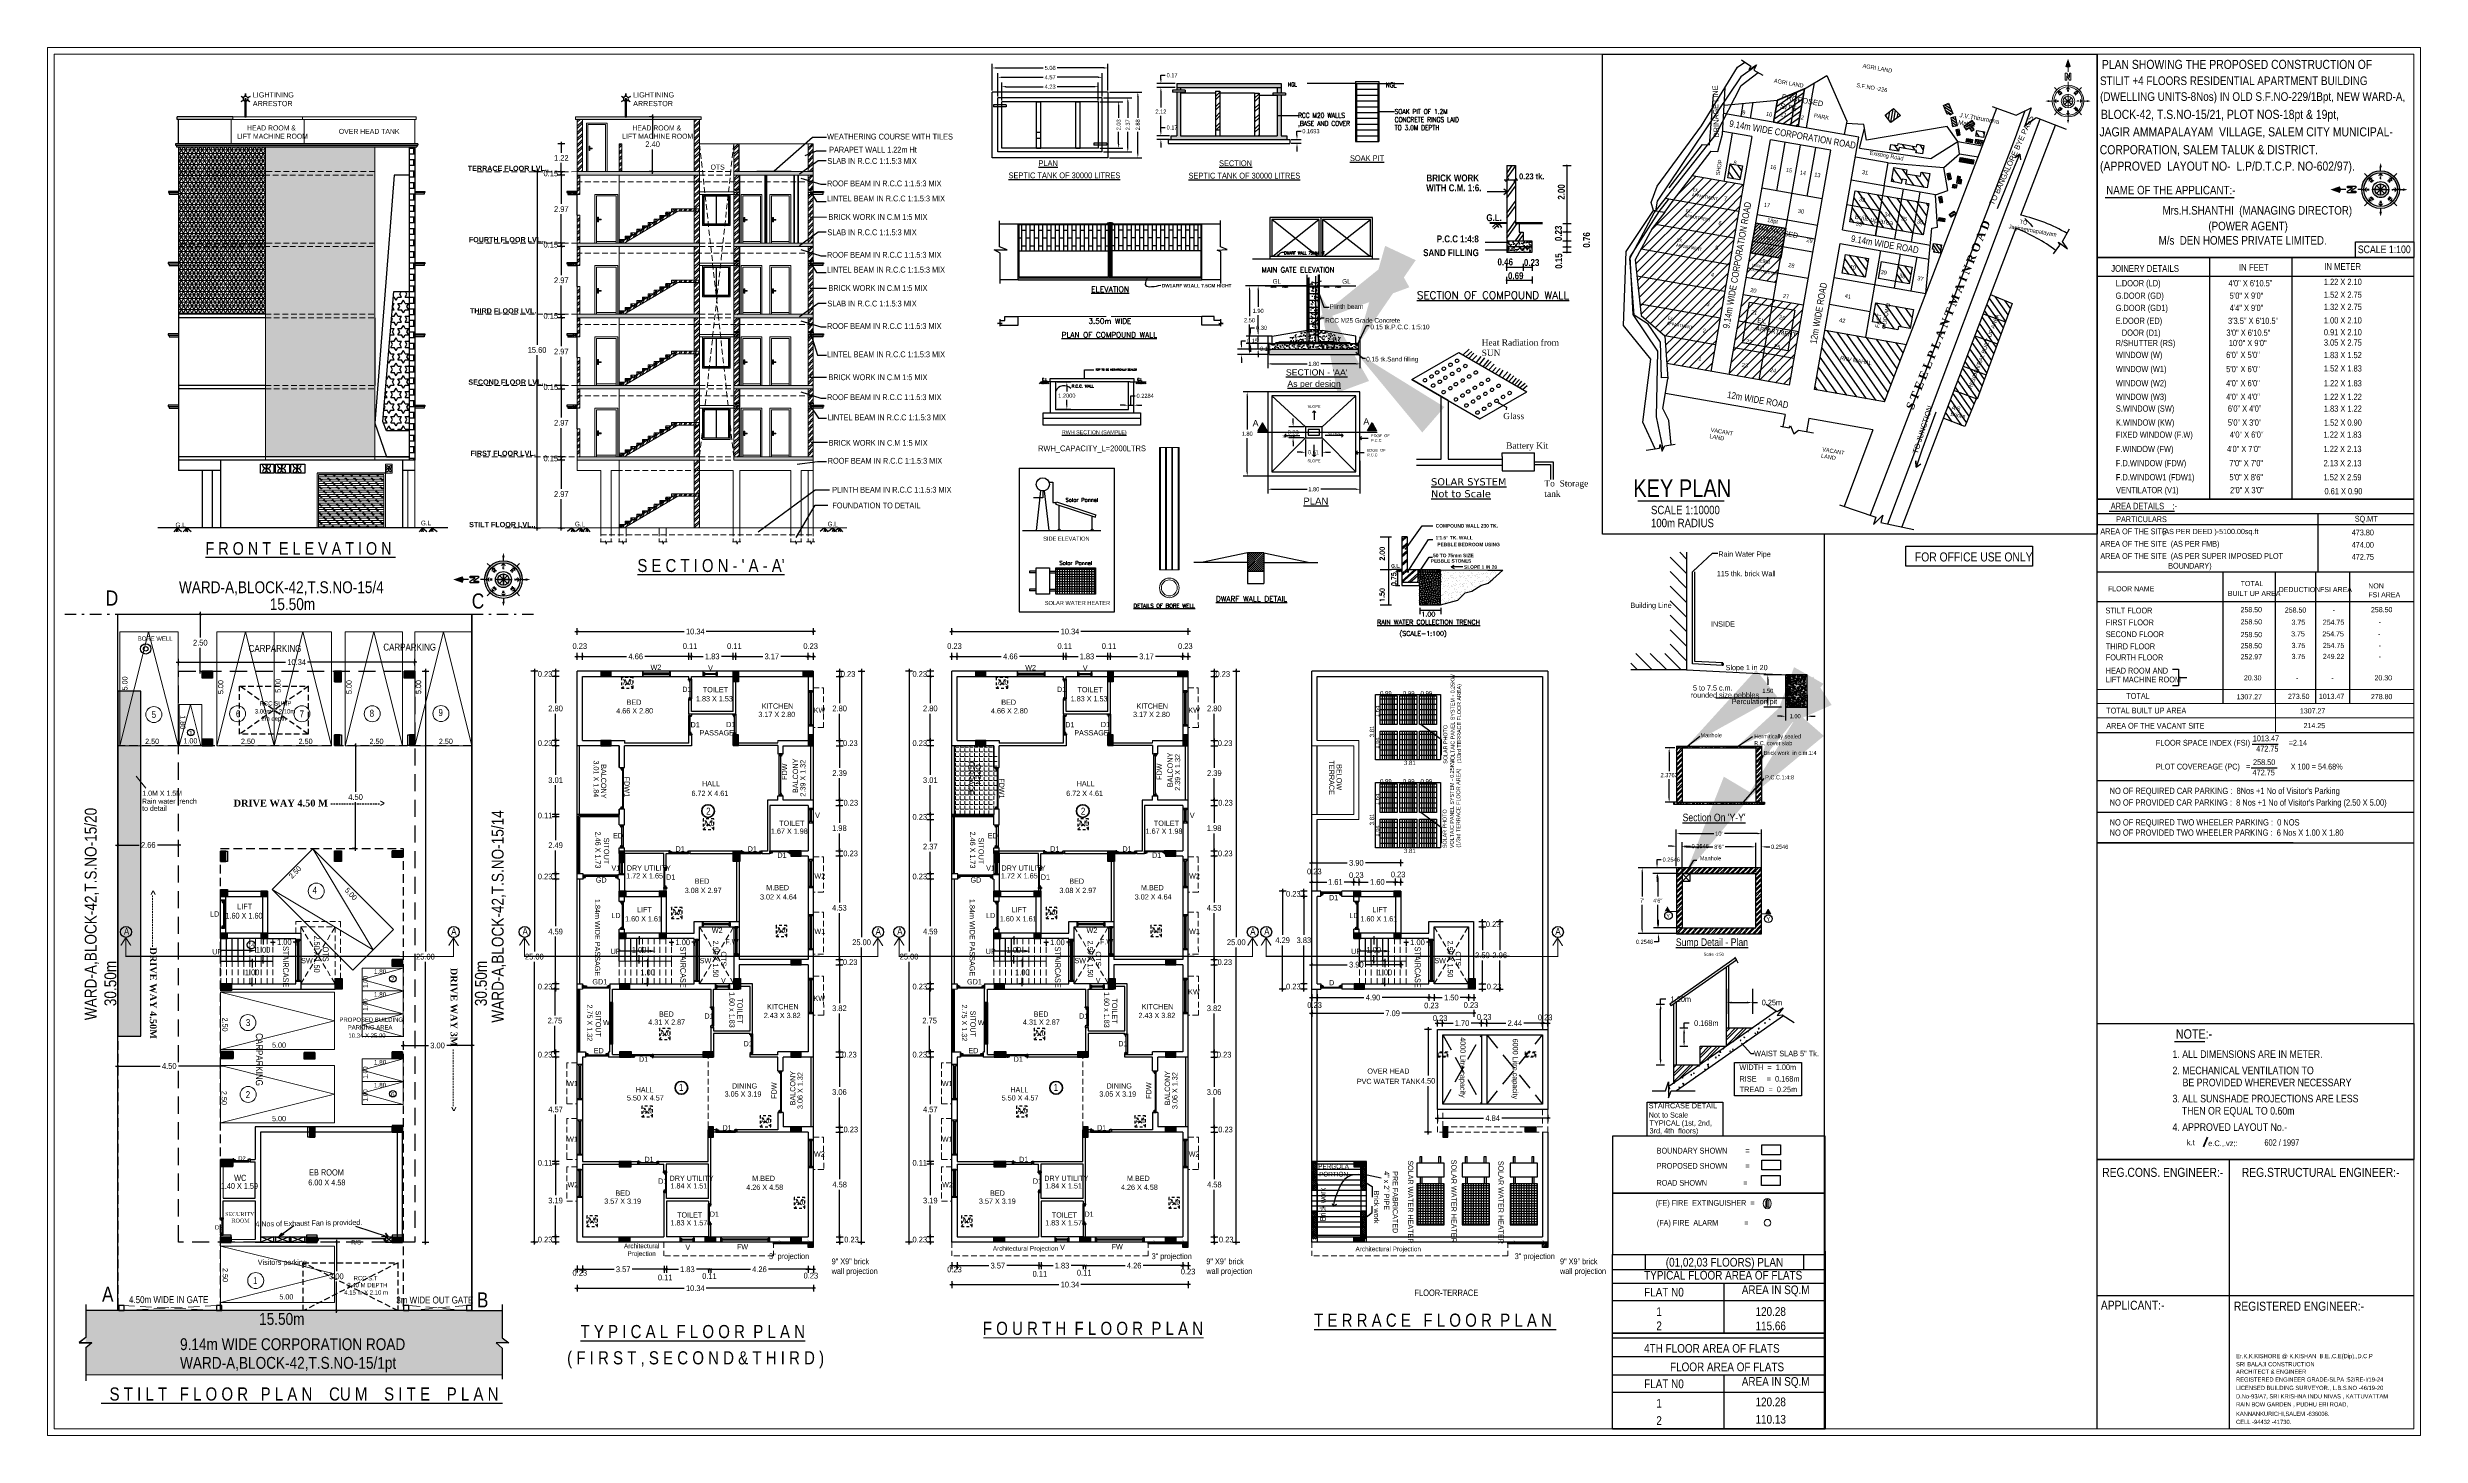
# Model space of a CAD drawing. Header units: metres. Extents: x 826 to 1433, y -826 to -586.
# Drawn here: x 1245 to 1348.9, y -825.6 to -764.8 of the extents above; entities that cross this region are included whole.
import ezdxf
from ezdxf.enums import TextEntityAlignment as Align

# ---------------------------------------------------------------- set-up
doc = ezdxf.new("R2010")
doc.units = ezdxf.units.M
for name, pattern in [('_AEC_GRIPS_LT_DASHDOT', [1, 0.5, -0.25, 0, -0.25]), ('ACAD_ISO02W100', [15, 12, -3]), ('CENTER', [2, 1.25, -0.25, 0.25, -0.25]), ('DASHED2', [0.375, 0.25, -0.125]), ('DOT2', [0.125, 0, -0.125]), ('HIDDEN', [0.375, 0.25, -0.125]), ('HIDDENX2', [0.75, 0.5, -0.25])]:
    doc.linetypes.add(name, pattern=pattern)
for name, color, linetype, lineweight in [('_0', 7, 'Continuous', 5), ('col nos', 7, 'Continuous', 18), ('Doors', 5, 'Continuous', 15), ('FLOOR-STILT', 7, 'Continuous', 50), ('FLOOR-TERRACE', 7, 'Continuous', 50), ('FLOOR04', 7, 'Continuous', 50), ('furn', 253, 'Continuous', 15), ('others', 4, 'Continuous', 20), ('text', 7, 'Continuous', 25), ('Walls', 1, 'Continuous', 30)]:
    doc.layers.add(name, color=color, linetype=linetype, lineweight=lineweight)
for name, color, linetype in [('A-Glaz', 92, 'Continuous'), ('car', 5, 'Continuous'), ('col', 7, 'Continuous'), ('COLUMN', 255, 'Continuous'), ('hat', 8, 'Continuous'), ('hatch', 8, 'Continuous'), ('wall', 2, 'Continuous'), ('win', 5, 'Continuous')]:
    doc.layers.add(name, color=color, linetype=linetype)
doc.styles.add('ar', font='arial.ttf')
doc.styles.add('ATT', font='swissck.ttf', dxfattribs={"height": 12})
doc.styles.add('cmda', font='swisscb.ttf', dxfattribs={"height": 8})
doc.styles.add('GRIDTEXT', font='sanss___.ttf', dxfattribs={"width": 0.8})
doc.styles.add('in', font='verdana.ttf', dxfattribs={"height": 8})
doc.styles.add('MADDYTEXT', font='romanc.shx', dxfattribs={"width": 0.8, "height": 4.5})
doc.styles.add('out', font='')
doc.styles.add('R1', font='swisscb.ttf')
doc.styles.add('ROMAND', font='ROMAND.SHX')
doc.styles.add('RomanS', font='romans.shx')
doc.styles.add('ROMNS', font='romans.shx', dxfattribs={"width": 0.8, "height": 0.05})
doc.styles.get("Standard").update_dxf_attribs({"font": 'swissck.ttf'})
doc.styles.add('STYLE1', font='swissck.ttf', dxfattribs={"height": 0.3})
doc.styles.add('STYLE2', font='swissck.ttf', dxfattribs={"height": 10})
doc.styles.add('STYLE3', font='swissck.ttf', dxfattribs={"height": 18})
doc.styles.add('style4', font='tahoma.ttf', dxfattribs={"height": 10})
doc.styles.add('style5', font='swissck.ttf', dxfattribs={"height": 0.25})
doc.styles.add('T', font='ROMAND.shx', dxfattribs={"width": 0.9, "height": 10})
doc.styles.add('T1', font='ROMANS.shx', dxfattribs={"width": 0.96, "height": 4})
doc.styles.add('UATEXT', font='GOTHIC.TTF')
doc.styles.get('out').set_extended_font_data('KadambriTW')
doc.dimstyles.new('mohan', dxfattribs={"dimtxt": 9, "dimasz": 4.5, "dimexe": 4.5, "dimexo": 9, "dimgap": 0.0625, "dimtad": 0, "dimdec": 4, "dimzin": 0, "dimdsep": 46, "dimlunit": 4, "dimtxsty": 'Standard', "dimblk": 'ARCHTICK', "dimcen": 0.09, "dimclrd": 9, "dimclre": 9, "dimclrt": 7, "dimadec": 0, "dimazin": 0, "dimtfac": 1, "dimtdec": 4, "dimtix": 1, "dimtofl": 0, "dimtmove": 2, "dimatfit": 0, "dimfxl": 0, "dimtolj": 1, "dimtzin": 0, "dimlwd": -1, "dimarcsym": 0})
doc.dimstyles.new('site plan', dxfattribs={"dimscale": 0, "dimtxt": 0.25, "dimasz": 0.1, "dimexe": 0.15, "dimexo": 0.5, "dimgap": 0.1, "dimtad": 0, "dimtih": 1, "dimtoh": 1, "dimzin": 0, "dimdsep": 46, "dimtxsty": 'style5', "dimblk": 'ARCHTICK', "dimcen": 0.09375, "dimdle": 0.1, "dimadec": 0, "dimazin": 0, "dimtfac": 1, "dimtofl": 0, "dimtmove": 2, "dimatfit": 3, "dimfxl": 0, "dimtolj": 1, "dimtzin": 0, "dimarcsym": 0})
doc.dimstyles.get("Standard").update_dxf_attribs({"dimtxt": 0.18, "dimasz": 0.18, "dimexe": 0.18, "dimexo": 0.0625, "dimgap": 0.09, "dimtad": 0, "dimtih": 1, "dimtoh": 1, "dimdec": 4, "dimzin": 0, "dimdsep": 46, "dimtxsty": 'Standard', "dimcen": 0.09, "dimadec": 0, "dimazin": 0, "dimtfac": 1, "dimtdec": 4, "dimtofl": 0, "dimtmove": 0, "dimatfit": 3, "dimfxl": 0, "dimtolj": 1, "dimtzin": 0, "dimarcsym": 0})
doc.dimstyles.new('STY', dxfattribs={"dimscale": 0, "dimtxt": 0.3, "dimasz": 0.1, "dimexe": 0.15, "dimexo": 0.6, "dimgap": 0.1, "dimtad": 0, "dimzin": 0, "dimdsep": 46, "dimtxsty": 'STYLE1', "dimblk": 'ARCHTICK', "dimcen": 0.09375, "dimdle": 0.1, "dimadec": 0, "dimazin": 0, "dimtfac": 1, "dimtofl": 0, "dimtmove": 2, "dimatfit": 3, "dimfxl": 0, "dimtolj": 1, "dimtzin": 0, "dimarcsym": 0})
pattern_1 = [(45, (0, -3.12476), (-0.134703842, 0.134703842), []), (45, (0.0898, -3.12476), (-0.134703842, 0.134703842), [])]
pattern_2 = [(45, (0, -6.24476), (-0.134703842, 0.134703842), []), (45, (0.0898, -6.24476), (-0.134703842, 0.134703842), [])]
pattern_3 = [(45, (0, -9.36476), (-0.134703842, 0.134703842), []), (45, (0.0898, -9.36476), (-0.134703842, 0.134703842), [])]
pattern_4 = [(50, (1901.44738, -349.07042), (0.202907526, -0.01775211), [0.02121694, -0.23338631]), (355, (1901.44738, -349.07042), (-0.03925171, 0.212789513), [0.01697355, -0.18670905]), (100.4514, (1901.4643, -349.0719), (0.163655965, 0.195037276), [0.01803162, -0.198347845]), (46.1842, (1901.44738, -349.01384), (0.30191449, -0.04682409), [0.0318254, -0.35007947]), (96.6356, (1901.47254, -349.01774), (0.26440907, 0.27557064), [0.02704743, -0.29752172]), (351.1842, (1901.44738, -349.01384), (0.26440885, 0.27557085), [0.02546033, -0.28006358]), (21, (1901.47567, -349.02799), (0.16886053, -0.113897865), [0.02121694, -0.23338631]), (326, (1901.47567, -349.02799), (0.06883208, 0.20513951), [0.01697355, -0.18670905]), (71.4514, (1901.48974, -349.03748), (0.23769268, 0.09124146), [0.01803162, -0.198347845]), (37.5, (1901.44738, -349.07042), (0.003439932, 0.0941731745), [0, -0.18444591, 0, -0.189537975, 0, -0.187416281]), (7.5, (1901.44738, -349.07042), (0.074420399, 0.111576115), [0, -0.108064935, 0, -0.180202523, 0, -0.071430356]), (327.5, (1901.3843, -349.07042), (0.1510143635, -0.006380604), [0, -0.070723125, 0, -0.22065615, 0, -0.292793738]), (317.5, (1901.35601, -349.07042), (0.164978993, 0.028318949), [0, -0.091940063, 0, -0.146538315, 0, -0.207925988])]
pattern_5 = [(125.05083, (941.41048, -1072.68225), (-0.25245497, -0.17710485), [])]

# ---------------------------------------------------------------- blocks, each defined once
blk = doc.blocks.new('V1')
at = {"ltscale": 3, "extrusion": (-1, 1e-16, 0)}
for p, q in [((758.93, -751.4), (758.93, -751.17)), ((759.03, -751.31), (759.03, -751.26)), ((759.44, -751.31), (759.44, -751.26)), ((759.54, -751.4), (759.54, -751.17))]:
    blk.add_line(p, q, dxfattribs=at)
at = {"ltscale": 3, "extrusion": (-1e-16, -1, 0)}
blk.add_line((759.03, -751.28), (759.44, -751.28), dxfattribs=at)
at = {"ltscale": 3}
for points in [[(758.93, -751.22), (758.98, -751.22), (758.98, -751.35), (758.93, -751.35)], [(758.98, -751.26), (759.49, -751.26), (759.49, -751.31), (758.98, -751.31)], [(759.49, -751.22), (759.54, -751.22), (759.54, -751.35), (759.49, -751.35)]]:
    blk.add_lwpolyline(points, close=True, dxfattribs=at)
blk = doc.blocks.new('D00R 1')
for points in [[(747.84, -749.1), (747.84, -749.05), (747.97, -749.05), (747.97, -749.1)], [(747.87, -749.1), (747.87, -749.15), (747.92, -749.15), (747.92, -749.1)], [(747.84, -749.91), (747.84, -749.96), (747.97, -749.96), (747.97, -749.91)], [(747.87, -749.91), (747.87, -749.85), (747.92, -749.85), (747.92, -749.91)]]:
    blk.add_lwpolyline(points, close=True)
blk.add_lwpolyline([(747.97, -749.96), (747.97, -749.1), (747.92, -749.1), (747.92, -749.91)])
blk = doc.blocks.new('W2')
at = {"ltscale": 3, "extrusion": (2e-16, 1, 0)}
for p, q in [((739.03, -751.22), (739.26, -751.22)), ((739.12, -751.32), (739.17, -751.32)), ((739.03, -752.44), (739.26, -752.44)), ((739.12, -752.34), (739.17, -752.34))]:
    blk.add_line(p, q, dxfattribs=at)
at = {"ltscale": 3, "extrusion": (-1, 2e-16, 0)}
blk.add_line((739.15, -751.32), (739.15, -752.34), dxfattribs=at)
at = {"ltscale": 3}
for points in [[(739.08, -751.27), (739.21, -751.27), (739.21, -751.22), (739.08, -751.22)], [(739.12, -751.27), (739.17, -751.27), (739.17, -752.39), (739.12, -752.39)], [(739.08, -752.39), (739.21, -752.39), (739.21, -752.44), (739.08, -752.44)]]:
    blk.add_lwpolyline(points, close=True, dxfattribs=at)
blk = doc.blocks.new('W1')
at = {"ltscale": 3, "extrusion": (2e-16, 1, 0)}
for p, q in [((738.52, -750.92), (738.29, -750.92)), ((738.38, -751.02), (738.43, -751.02)), ((738.29, -752.44), (738.52, -752.44)), ((738.38, -752.34), (738.43, -752.34))]:
    blk.add_line(p, q, dxfattribs=at)
at = {"ltscale": 3, "extrusion": (-1, 2e-16, 0)}
blk.add_line((738.41, -751.02), (738.41, -752.34), dxfattribs=at)
at = {"ltscale": 3}
for points in [[(738.34, -750.97), (738.47, -750.97), (738.47, -750.92), (738.34, -750.92)], [(738.38, -750.97), (738.43, -750.97), (738.43, -752.39), (738.38, -752.39)], [(738.34, -752.39), (738.47, -752.39), (738.47, -752.44), (738.34, -752.44)]]:
    blk.add_lwpolyline(points, close=True, dxfattribs=at)
blk = doc.blocks.new('ED')
at = {"ltscale": 3}
for points in [[(742.1, -742.87), (742.15, -742.87), (742.15, -743), (742.1, -743)], [(742.15, -742.94), (743.05, -742.94), (743.05, -743), (742.15, -743)], [(743, -742.89), (743.05, -742.89), (743.05, -742.94), (743, -742.94)], [(743.05, -742.87), (743.1, -742.87), (743.1, -743), (743.05, -743)]]:
    blk.add_lwpolyline(points, close=True, dxfattribs=at)
blk.add_lwpolyline([(742.15, -742.89), (742.2, -742.89), (742.2, -742.94), (742.15, -742.94)], close=True)
blk = doc.blocks.new('FDW')
for points in [[(750.17, -729.34), (750.17, -729.29), (750.3, -729.29), (750.3, -729.34)], [(750.2, -729.34), (750.2, -729.39), (750.25, -729.39), (750.25, -729.34)], [(750.17, -731.06), (750.17, -731.11), (750.3, -731.11), (750.3, -731.06)], [(750.2, -731.06), (750.2, -731.01), (750.25, -731.01), (750.25, -731.06)], [(750.2, -731.06), (750.2, -731.01), (750.25, -731.01), (750.25, -731.06)]]:
    blk.add_lwpolyline(points, close=True)
at = {"ltscale": 3}
blk.add_lwpolyline([(750.25, -731.06), (750.3, -731.06), (750.3, -729.34), (750.25, -729.34)], close=True, dxfattribs=at)
blk = doc.blocks.new('FW')
at = {"ltscale": 3, "extrusion": (1, -2e-16, 0)}
for p, q in [((755.44, -752.09), (755.44, -751.86)), ((755.54, -751.94), (755.54, -752)), ((756.56, -751.94), (756.56, -752)), ((756.66, -752.09), (756.66, -751.86))]:
    blk.add_line(p, q, dxfattribs=at)
at = {"ltscale": 3, "extrusion": (2e-16, 1, 0)}
blk.add_line((756.56, -751.97), (755.54, -751.97), dxfattribs=at)
at = {"ltscale": 3}
for points in [[(755.44, -751.91), (755.49, -751.91), (755.49, -752.03), (755.44, -752.03)], [(755.49, -751.94), (756.61, -751.94), (756.61, -752), (755.49, -752)], [(756.61, -751.91), (756.66, -751.91), (756.66, -752.03), (756.61, -752.03)]]:
    blk.add_lwpolyline(points, close=True, dxfattribs=at)
blk = doc.blocks.new('_ArchTick')
at = {"color": 0, "lineweight": 0, "const_width": 0.15}
blk.add_lwpolyline([(-0.5, -0.5), (0.5, 0.5)], dxfattribs=at)
blk = doc.blocks.new('*D108')
at = {"color": 0, "lineweight": -2, "ltscale": 3}
for p, q in [((1268.09, -790.39), (1272.87, -790.39)), ((1268.19, -790.54), (1268.19, -790.24)), ((1278.63, -790.39), (1273.84, -790.39)), ((1278.53, -790.54), (1278.53, -790.24))]:
    blk.add_line(p, q, dxfattribs=at)
at = {"layer": 'DEFPOINTS', "color": 0, "ltscale": 3}
for p in [(1278.53, -790.39), (1268.19, -792.13), (1278.53, -792.13)]:
    blk.add_point(p, dxfattribs=at)
at = {"color": 0, "lineweight": -2, "ltscale": 3, "xscale": 0.1, "yscale": 0.1, "zscale": 0.1, "rotation": 180}
blk.add_blockref('_ArchTick', (1268.19, -790.39), dxfattribs=at)
at = {"color": 0, "lineweight": -2, "ltscale": 3, "xscale": 0.1, "yscale": 0.1, "zscale": 0.1}
blk.add_blockref('_ArchTick', (1278.53, -790.39), dxfattribs=at)
at = {"color": 0, "ltscale": 3, "insert": (1273.36, -790.39), "char_height": 0.25, "attachment_point": 5, "style": 'style5'}
blk.add_mtext('\\A1;10.34', dxfattribs=at)
blk = doc.blocks.new('*D109')
at = {"color": 0, "lineweight": -2, "ltscale": 3}
for p, q in [((1280.49, -792.13), (1280.79, -792.13)), ((1280.64, -792.03), (1280.64, -803.77)), ((1280.64, -817.23), (1280.64, -804.23)), ((1280.49, -817.13), (1280.79, -817.13))]:
    blk.add_line(p, q, dxfattribs=at)
at = {"layer": 'DEFPOINTS', "color": 0, "ltscale": 3}
for p in [(1278.54, -792.13), (1278.54, -817.13), (1280.64, -817.13)]:
    blk.add_point(p, dxfattribs=at)
at = {"color": 0, "lineweight": -2, "ltscale": 3, "xscale": 0.1, "yscale": 0.1, "zscale": 0.1}
for p, rotation in [((1280.64, -792.13), 90), ((1280.64, -817.13), 270)]:
    blk.add_blockref('_ArchTick', p, dxfattribs=dict(at, rotation=rotation))
at = {"color": 0, "ltscale": 3, "insert": (1280.64, -804), "char_height": 0.25, "attachment_point": 5, "style": 'style5'}
blk.add_mtext('\\A1;25.00', dxfattribs=at)
blk = doc.blocks.new('*D110')
at = {"color": 0, "lineweight": -2, "ltscale": 3}
for p, q in [((1268.09, -791.48), (1268.52, -791.48)), ((1268.19, -791.63), (1268.19, -791.33)), ((1268.42, -791.63), (1268.42, -791.33))]:
    blk.add_line(p, q, dxfattribs=at)
at = {"layer": 'DEFPOINTS', "color": 0, "ltscale": 3}
for p in [(1268.42, -791.48), (1268.19, -792.13), (1268.42, -792.36)]:
    blk.add_point(p, dxfattribs=at)
at = {"color": 0, "lineweight": -2, "ltscale": 3, "xscale": 0.1, "yscale": 0.1, "zscale": 0.1, "rotation": 180}
blk.add_blockref('_ArchTick', (1268.19, -791.48), dxfattribs=at)
at = {"color": 0, "lineweight": -2, "ltscale": 3, "xscale": 0.1, "yscale": 0.1, "zscale": 0.1}
blk.add_blockref('_ArchTick', (1268.42, -791.48), dxfattribs=at)
at = {"color": 0, "ltscale": 3, "insert": (1268.3, -791.03), "char_height": 0.25, "attachment_point": 5, "style": 'style5'}
blk.add_mtext('\\A1;0.23', dxfattribs=at)
blk = doc.blocks.new('*D111')
at = {"color": 0, "lineweight": -2, "ltscale": 3}
for p, q in [((1268.32, -791.48), (1270.35, -791.48)), ((1268.42, -791.63), (1268.42, -791.33)), ((1273.18, -791.48), (1271.15, -791.48)), ((1273.08, -791.63), (1273.08, -791.33))]:
    blk.add_line(p, q, dxfattribs=at)
at = {"layer": 'DEFPOINTS', "color": 0, "ltscale": 3}
for p in [(1273.08, -791.48), (1268.42, -792.36), (1273.08, -792.36)]:
    blk.add_point(p, dxfattribs=at)
at = {"color": 0, "lineweight": -2, "ltscale": 3, "xscale": 0.1, "yscale": 0.1, "zscale": 0.1, "rotation": 180}
blk.add_blockref('_ArchTick', (1268.42, -791.48), dxfattribs=at)
at = {"color": 0, "lineweight": -2, "ltscale": 3, "xscale": 0.1, "yscale": 0.1, "zscale": 0.1}
blk.add_blockref('_ArchTick', (1273.08, -791.48), dxfattribs=at)
at = {"color": 0, "ltscale": 3, "insert": (1270.75, -791.48), "char_height": 0.25, "attachment_point": 5, "style": 'style5'}
blk.add_mtext('\\A1;4.66', dxfattribs=at)
blk = doc.blocks.new('*D112')
at = {"color": 0, "lineweight": -2, "ltscale": 3}
for p, q in [((1273.08, -791.48), (1272.98, -791.48)), ((1273.08, -791.63), (1273.08, -791.33)), ((1273.19, -791.63), (1273.19, -791.33)), ((1273.19, -791.48), (1273.29, -791.48))]:
    blk.add_line(p, q, dxfattribs=at)
at = {"layer": 'DEFPOINTS', "color": 0, "ltscale": 3}
for p in [(1273.19, -791.48), (1273.08, -792.36), (1273.19, -792.36)]:
    blk.add_point(p, dxfattribs=at)
at = {"color": 0, "lineweight": -2, "ltscale": 3, "xscale": 0.1, "yscale": 0.1, "zscale": 0.1}
blk.add_blockref('_ArchTick', (1273.08, -791.48), dxfattribs=at)
at = {"color": 0, "lineweight": -2, "ltscale": 3, "xscale": 0.1, "yscale": 0.1, "zscale": 0.1, "rotation": 180}
blk.add_blockref('_ArchTick', (1273.19, -791.48), dxfattribs=at)
at = {"color": 0, "ltscale": 3, "insert": (1273.13, -791.03), "char_height": 0.25, "attachment_point": 5, "style": 'style5'}
blk.add_mtext('\\A1;0.11', dxfattribs=at)
blk = doc.blocks.new('*D113')
at = {"color": 0, "lineweight": -2, "ltscale": 3}
for p, q in [((1273.09, -791.48), (1273.71, -791.48)), ((1273.19, -791.63), (1273.19, -791.33)), ((1275.12, -791.48), (1274.5, -791.48)), ((1275.02, -791.63), (1275.02, -791.33))]:
    blk.add_line(p, q, dxfattribs=at)
at = {"layer": 'DEFPOINTS', "color": 0, "ltscale": 3}
for p in [(1275.02, -791.48), (1273.19, -792.36), (1275.02, -792.59)]:
    blk.add_point(p, dxfattribs=at)
at = {"color": 0, "lineweight": -2, "ltscale": 3, "xscale": 0.1, "yscale": 0.1, "zscale": 0.1, "rotation": 180}
blk.add_blockref('_ArchTick', (1273.19, -791.48), dxfattribs=at)
at = {"color": 0, "lineweight": -2, "ltscale": 3, "xscale": 0.1, "yscale": 0.1, "zscale": 0.1}
blk.add_blockref('_ArchTick', (1275.02, -791.48), dxfattribs=at)
at = {"color": 0, "ltscale": 3, "insert": (1274.1, -791.48), "char_height": 0.25, "attachment_point": 5, "style": 'style5'}
blk.add_mtext('\\A1;1.83', dxfattribs=at)
blk = doc.blocks.new('*D114')
at = {"color": 0, "lineweight": -2, "ltscale": 3}
for p, q in [((1275.02, -791.48), (1274.92, -791.48)), ((1275.02, -791.63), (1275.02, -791.33)), ((1275.13, -791.63), (1275.13, -791.33)), ((1275.13, -791.48), (1275.23, -791.48))]:
    blk.add_line(p, q, dxfattribs=at)
at = {"layer": 'DEFPOINTS', "color": 0, "ltscale": 3}
for p in [(1275.13, -791.48), (1275.02, -792.59), (1275.13, -792.59)]:
    blk.add_point(p, dxfattribs=at)
at = {"color": 0, "lineweight": -2, "ltscale": 3, "xscale": 0.1, "yscale": 0.1, "zscale": 0.1}
blk.add_blockref('_ArchTick', (1275.02, -791.48), dxfattribs=at)
at = {"color": 0, "lineweight": -2, "ltscale": 3, "xscale": 0.1, "yscale": 0.1, "zscale": 0.1, "rotation": 180}
blk.add_blockref('_ArchTick', (1275.13, -791.48), dxfattribs=at)
at = {"color": 0, "ltscale": 3, "insert": (1275.07, -791.03), "char_height": 0.25, "attachment_point": 5, "style": 'style5'}
blk.add_mtext('\\A1;0.11', dxfattribs=at)
blk = doc.blocks.new('*D115')
at = {"color": 0, "lineweight": -2, "ltscale": 3}
for p, q in [((1275.03, -791.48), (1276.32, -791.48)), ((1275.13, -791.63), (1275.13, -791.33)), ((1278.4, -791.48), (1277.11, -791.48)), ((1278.3, -791.63), (1278.3, -791.33))]:
    blk.add_line(p, q, dxfattribs=at)
at = {"layer": 'DEFPOINTS', "color": 0, "ltscale": 3}
for p in [(1278.3, -791.48), (1275.13, -792.59), (1278.3, -792.36)]:
    blk.add_point(p, dxfattribs=at)
at = {"color": 0, "lineweight": -2, "ltscale": 3, "xscale": 0.1, "yscale": 0.1, "zscale": 0.1, "rotation": 180}
blk.add_blockref('_ArchTick', (1275.13, -791.48), dxfattribs=at)
at = {"color": 0, "lineweight": -2, "ltscale": 3, "xscale": 0.1, "yscale": 0.1, "zscale": 0.1}
blk.add_blockref('_ArchTick', (1278.3, -791.48), dxfattribs=at)
at = {"color": 0, "ltscale": 3, "insert": (1276.71, -791.48), "char_height": 0.25, "attachment_point": 5, "style": 'style5'}
blk.add_mtext('\\A1;3.17', dxfattribs=at)
blk = doc.blocks.new('*D116')
at = {"color": 0, "lineweight": -2, "ltscale": 3}
for p, q in [((1278.2, -791.48), (1278.63, -791.48)), ((1278.3, -791.63), (1278.3, -791.33)), ((1278.53, -791.63), (1278.53, -791.33))]:
    blk.add_line(p, q, dxfattribs=at)
at = {"layer": 'DEFPOINTS', "color": 0, "ltscale": 3}
for p in [(1278.53, -791.48), (1278.3, -792.36), (1278.53, -792.13)]:
    blk.add_point(p, dxfattribs=at)
at = {"color": 0, "lineweight": -2, "ltscale": 3, "xscale": 0.1, "yscale": 0.1, "zscale": 0.1, "rotation": 180}
blk.add_blockref('_ArchTick', (1278.3, -791.48), dxfattribs=at)
at = {"color": 0, "lineweight": -2, "ltscale": 3, "xscale": 0.1, "yscale": 0.1, "zscale": 0.1}
blk.add_blockref('_ArchTick', (1278.53, -791.48), dxfattribs=at)
at = {"color": 0, "ltscale": 3, "insert": (1278.41, -791.03), "char_height": 0.25, "attachment_point": 5, "style": 'style5'}
blk.add_mtext('\\A1;0.23', dxfattribs=at)
blk = doc.blocks.new('*D89')
at = {"color": 0, "lineweight": -2, "ltscale": 3}
for p, q in [((1267.39, -792.13), (1267.09, -792.13)), ((1267.39, -792.36), (1267.09, -792.36)), ((1267.24, -792.03), (1267.24, -792.46))]:
    blk.add_line(p, q, dxfattribs=at)
at = {"layer": 'DEFPOINTS', "color": 0, "ltscale": 3}
for p in [(1267.24, -792.36), (1268.08, -792.13), (1268.31, -792.36)]:
    blk.add_point(p, dxfattribs=at)
at = {"color": 0, "lineweight": -2, "ltscale": 3, "xscale": 0.1, "yscale": 0.1, "zscale": 0.1}
for p, rotation in [((1267.24, -792.13), 90), ((1267.24, -792.36), 270)]:
    blk.add_blockref('_ArchTick', p, dxfattribs=dict(at, rotation=rotation))
at = {"color": 0, "ltscale": 3, "insert": (1266.78, -792.25), "char_height": 0.25, "attachment_point": 5, "style": 'style5'}
blk.add_mtext('\\A1;0.23', dxfattribs=at)
blk = doc.blocks.new('*D117')
at = {"color": 0, "lineweight": -2, "ltscale": 3}
for p, q in [((1267.39, -792.36), (1267.09, -792.36)), ((1267.24, -792.26), (1267.24, -793.53)), ((1267.24, -795.26), (1267.24, -793.99)), ((1267.39, -795.16), (1267.09, -795.16))]:
    blk.add_line(p, q, dxfattribs=at)
at = {"layer": 'DEFPOINTS', "color": 0, "ltscale": 3}
for p in [(1268.31, -792.36), (1267.24, -795.16), (1268.31, -795.16)]:
    blk.add_point(p, dxfattribs=at)
at = {"color": 0, "lineweight": -2, "ltscale": 3, "xscale": 0.1, "yscale": 0.1, "zscale": 0.1}
for p, rotation in [((1267.24, -792.36), 90), ((1267.24, -795.16), 270)]:
    blk.add_blockref('_ArchTick', p, dxfattribs=dict(at, rotation=rotation))
at = {"color": 0, "ltscale": 3, "insert": (1267.24, -793.76), "char_height": 0.25, "attachment_point": 5, "style": 'style5'}
blk.add_mtext('\\A1;2.80', dxfattribs=at)
blk = doc.blocks.new('*D118')
at = {"color": 0, "lineweight": -2, "ltscale": 3}
for p, q in [((1267.24, -795.06), (1267.24, -795.49)), ((1267.39, -795.16), (1267.09, -795.16)), ((1267.39, -795.39), (1267.09, -795.39))]:
    blk.add_line(p, q, dxfattribs=at)
at = {"layer": 'DEFPOINTS', "color": 0, "ltscale": 3}
for p in [(1267.24, -795.39), (1268.19, -795.39), (1268.42, -795.16)]:
    blk.add_point(p, dxfattribs=at)
at = {"color": 0, "lineweight": -2, "ltscale": 3, "xscale": 0.1, "yscale": 0.1, "zscale": 0.1}
for p, rotation in [((1267.24, -795.16), 90), ((1267.24, -795.39), 270)]:
    blk.add_blockref('_ArchTick', p, dxfattribs=dict(at, rotation=rotation))
at = {"color": 0, "ltscale": 3, "insert": (1266.78, -795.28), "char_height": 0.25, "attachment_point": 5, "style": 'style5'}
blk.add_mtext('\\A1;0.23', dxfattribs=at)
blk = doc.blocks.new('*D119')
at = {"color": 0, "lineweight": -2, "ltscale": 3}
for p, q in [((1267.39, -795.39), (1267.09, -795.39)), ((1267.24, -795.29), (1267.24, -796.67)), ((1267.24, -798.5), (1267.24, -797.12)), ((1267.39, -798.4), (1267.09, -798.4))]:
    blk.add_line(p, q, dxfattribs=at)
at = {"layer": 'DEFPOINTS', "color": 0, "ltscale": 3}
for p in [(1268.19, -795.39), (1267.24, -798.4), (1268.29, -798.4)]:
    blk.add_point(p, dxfattribs=at)
at = {"color": 0, "lineweight": -2, "ltscale": 3, "xscale": 0.1, "yscale": 0.1, "zscale": 0.1}
for p, rotation in [((1267.24, -795.39), 90), ((1267.24, -798.4), 270)]:
    blk.add_blockref('_ArchTick', p, dxfattribs=dict(at, rotation=rotation))
at = {"color": 0, "ltscale": 3, "insert": (1267.24, -796.9), "char_height": 0.25, "attachment_point": 5, "style": 'style5'}
blk.add_mtext('\\A1;3.01', dxfattribs=at)
blk = doc.blocks.new('*D120')
at = {"color": 0, "lineweight": -2, "ltscale": 3}
for p, q in [((1267.39, -798.4), (1267.09, -798.4)), ((1267.39, -798.51), (1267.09, -798.51)), ((1267.24, -798.4), (1267.24, -798.3)), ((1267.24, -798.51), (1267.24, -798.61))]:
    blk.add_line(p, q, dxfattribs=at)
at = {"layer": 'DEFPOINTS', "color": 0, "ltscale": 3}
for p in [(1267.24, -798.51), (1268.19, -798.4), (1268.31, -798.51)]:
    blk.add_point(p, dxfattribs=at)
at = {"color": 0, "lineweight": -2, "ltscale": 3, "xscale": 0.1, "yscale": 0.1, "zscale": 0.1}
for p, rotation in [((1267.24, -798.4), 270), ((1267.24, -798.51), 90)]:
    blk.add_blockref('_ArchTick', p, dxfattribs=dict(at, rotation=rotation))
at = {"color": 0, "ltscale": 3, "insert": (1266.78, -798.45), "char_height": 0.25, "attachment_point": 5, "style": 'style5'}
blk.add_mtext('\\A1;0.11', dxfattribs=at)
blk = doc.blocks.new('*D121')
at = {"color": 0, "lineweight": -2, "ltscale": 3}
for p, q in [((1267.39, -798.51), (1267.09, -798.51)), ((1267.24, -798.41), (1267.24, -799.53)), ((1267.24, -801.1), (1267.24, -799.98)), ((1267.39, -801), (1267.09, -801))]:
    blk.add_line(p, q, dxfattribs=at)
at = {"layer": 'DEFPOINTS', "color": 0, "ltscale": 3}
for p in [(1268.31, -798.51), (1267.24, -801), (1268.31, -801)]:
    blk.add_point(p, dxfattribs=at)
at = {"color": 0, "lineweight": -2, "ltscale": 3, "xscale": 0.1, "yscale": 0.1, "zscale": 0.1}
for p, rotation in [((1267.24, -798.51), 90), ((1267.24, -801), 270)]:
    blk.add_blockref('_ArchTick', p, dxfattribs=dict(at, rotation=rotation))
at = {"color": 0, "ltscale": 3, "insert": (1267.24, -799.75), "char_height": 0.25, "attachment_point": 5, "style": 'style5'}
blk.add_mtext('\\A1;2.49', dxfattribs=at)
blk = doc.blocks.new('*D122')
at = {"color": 0, "lineweight": -2, "ltscale": 3}
for p, q in [((1267.39, -801), (1267.09, -801)), ((1267.39, -801.23), (1267.09, -801.23)), ((1267.24, -800.9), (1267.24, -801.33))]:
    blk.add_line(p, q, dxfattribs=at)
at = {"layer": 'DEFPOINTS', "color": 0, "ltscale": 3}
for p in [(1267.24, -801.23), (1268.19, -801.23), (1268.31, -801)]:
    blk.add_point(p, dxfattribs=at)
at = {"color": 0, "lineweight": -2, "ltscale": 3, "xscale": 0.1, "yscale": 0.1, "zscale": 0.1}
for p, rotation in [((1267.24, -801), 90), ((1267.24, -801.23), 270)]:
    blk.add_blockref('_ArchTick', p, dxfattribs=dict(at, rotation=rotation))
at = {"color": 0, "ltscale": 3, "insert": (1266.78, -801.12), "char_height": 0.25, "attachment_point": 5, "style": 'style5'}
blk.add_mtext('\\A1;0.23', dxfattribs=at)
blk = doc.blocks.new('*D123')
at = {"color": 0, "lineweight": -2, "ltscale": 3}
for p, q in [((1267.39, -801.23), (1267.09, -801.23)), ((1267.24, -801.13), (1267.24, -803.3)), ((1267.24, -805.92), (1267.24, -803.75)), ((1267.39, -805.82), (1267.09, -805.82))]:
    blk.add_line(p, q, dxfattribs=at)
at = {"layer": 'DEFPOINTS', "color": 0, "ltscale": 3}
for p in [(1268.19, -801.23), (1267.24, -805.82), (1269.93, -805.82)]:
    blk.add_point(p, dxfattribs=at)
at = {"color": 0, "lineweight": -2, "ltscale": 3, "xscale": 0.1, "yscale": 0.1, "zscale": 0.1}
for p, rotation in [((1267.24, -801.23), 90), ((1267.24, -805.82), 270)]:
    blk.add_blockref('_ArchTick', p, dxfattribs=dict(at, rotation=rotation))
at = {"color": 0, "ltscale": 3, "insert": (1267.24, -803.53), "char_height": 0.25, "attachment_point": 5, "style": 'style5'}
blk.add_mtext('\\A1;4.59', dxfattribs=at)
blk = doc.blocks.new('*D124')
at = {"color": 0, "lineweight": -2, "ltscale": 3}
for p, q in [((1267.39, -805.82), (1267.09, -805.82)), ((1267.39, -806.05), (1267.09, -806.05)), ((1267.24, -805.72), (1267.24, -806.15))]:
    blk.add_line(p, q, dxfattribs=at)
at = {"layer": 'DEFPOINTS', "color": 0, "ltscale": 3}
for p in [(1267.24, -806.05), (1269.93, -805.82), (1269.93, -806.05)]:
    blk.add_point(p, dxfattribs=at)
at = {"color": 0, "lineweight": -2, "ltscale": 3, "xscale": 0.1, "yscale": 0.1, "zscale": 0.1}
for p, rotation in [((1267.24, -805.82), 90), ((1267.24, -806.05), 270)]:
    blk.add_blockref('_ArchTick', p, dxfattribs=dict(at, rotation=rotation))
at = {"color": 0, "ltscale": 3, "insert": (1266.78, -805.94), "char_height": 0.25, "attachment_point": 5, "style": 'style5'}
blk.add_mtext('\\A1;0.23', dxfattribs=at)
blk = doc.blocks.new('*D125')
at = {"color": 0, "lineweight": -2, "ltscale": 3}
for p, q in [((1267.36, -806.05), (1267.06, -806.05)), ((1267.21, -805.95), (1267.21, -807.2)), ((1267.21, -808.9), (1267.21, -807.66)), ((1267.36, -808.8), (1267.06, -808.8))]:
    blk.add_line(p, q, dxfattribs=at)
at = {"layer": 'DEFPOINTS', "color": 0, "ltscale": 3}
for p in [(1269.93, -806.05), (1267.21, -808.8), (1268.31, -808.8)]:
    blk.add_point(p, dxfattribs=at)
at = {"color": 0, "lineweight": -2, "ltscale": 3, "xscale": 0.1, "yscale": 0.1, "zscale": 0.1}
for p, rotation in [((1267.21, -806.05), 90), ((1267.21, -808.8), 270)]:
    blk.add_blockref('_ArchTick', p, dxfattribs=dict(at, rotation=rotation))
at = {"color": 0, "ltscale": 3, "insert": (1267.21, -807.43), "char_height": 0.25, "attachment_point": 5, "style": 'style5'}
blk.add_mtext('\\A1;2.75', dxfattribs=at)
blk = doc.blocks.new('*D126')
at = {"color": 0, "lineweight": -2, "ltscale": 3}
for p, q in [((1267.39, -808.8), (1267.09, -808.8)), ((1267.39, -809.03), (1267.09, -809.03)), ((1267.24, -808.7), (1267.24, -809.13))]:
    blk.add_line(p, q, dxfattribs=at)
at = {"layer": 'DEFPOINTS', "color": 0, "ltscale": 3}
for p in [(1267.24, -809.03), (1268.31, -808.8), (1271.41, -809.03)]:
    blk.add_point(p, dxfattribs=at)
at = {"color": 0, "lineweight": -2, "ltscale": 3, "xscale": 0.1, "yscale": 0.1, "zscale": 0.1}
for p, rotation in [((1267.24, -808.8), 90), ((1267.24, -809.03), 270)]:
    blk.add_blockref('_ArchTick', p, dxfattribs=dict(at, rotation=rotation))
at = {"color": 0, "ltscale": 3, "insert": (1266.78, -808.92), "char_height": 0.25, "attachment_point": 5, "style": 'style5'}
blk.add_mtext('\\A1;0.23', dxfattribs=at)
blk = doc.blocks.new('*D127')
at = {"color": 0, "lineweight": -2, "ltscale": 3}
for p, q in [((1267.39, -809.03), (1267.09, -809.03)), ((1267.24, -808.93), (1267.24, -811.09)), ((1267.24, -813.7), (1267.24, -811.54)), ((1267.39, -813.6), (1267.09, -813.6))]:
    blk.add_line(p, q, dxfattribs=at)
at = {"layer": 'DEFPOINTS', "color": 0, "ltscale": 3}
for p in [(1268.31, -809.03), (1267.24, -813.6), (1268.31, -813.6)]:
    blk.add_point(p, dxfattribs=at)
at = {"color": 0, "lineweight": -2, "ltscale": 3, "xscale": 0.1, "yscale": 0.1, "zscale": 0.1}
for p, rotation in [((1267.24, -809.03), 90), ((1267.24, -813.6), 270)]:
    blk.add_blockref('_ArchTick', p, dxfattribs=dict(at, rotation=rotation))
at = {"color": 0, "ltscale": 3, "insert": (1267.24, -811.32), "char_height": 0.25, "attachment_point": 5, "style": 'style5'}
blk.add_mtext('\\A1;4.57', dxfattribs=at)
blk = doc.blocks.new('*D128')
at = {"color": 0, "lineweight": -2, "ltscale": 3}
for p, q in [((1267.39, -813.6), (1267.09, -813.6)), ((1267.39, -813.71), (1267.09, -813.71)), ((1267.24, -813.6), (1267.24, -813.5)), ((1267.24, -813.71), (1267.24, -813.81))]:
    blk.add_line(p, q, dxfattribs=at)
at = {"layer": 'DEFPOINTS', "color": 0, "ltscale": 3}
for p in [(1267.24, -813.71), (1268.31, -813.6), (1268.31, -813.71)]:
    blk.add_point(p, dxfattribs=at)
at = {"color": 0, "lineweight": -2, "ltscale": 3, "xscale": 0.1, "yscale": 0.1, "zscale": 0.1}
for p, rotation in [((1267.24, -813.6), 270), ((1267.24, -813.71), 90)]:
    blk.add_blockref('_ArchTick', p, dxfattribs=dict(at, rotation=rotation))
at = {"color": 0, "ltscale": 3, "insert": (1266.78, -813.66), "char_height": 0.25, "attachment_point": 5, "style": 'style5'}
blk.add_mtext('\\A1;0.11', dxfattribs=at)
blk = doc.blocks.new('*D129')
at = {"color": 0, "lineweight": -2, "ltscale": 3}
for p, q in [((1267.39, -813.71), (1267.09, -813.71)), ((1267.24, -813.61), (1267.24, -815.08)), ((1267.24, -817), (1267.24, -815.53)), ((1267.39, -816.9), (1267.09, -816.9))]:
    blk.add_line(p, q, dxfattribs=at)
at = {"layer": 'DEFPOINTS', "color": 0, "ltscale": 3}
for p in [(1268.31, -813.71), (1267.24, -816.9), (1268.31, -816.9)]:
    blk.add_point(p, dxfattribs=at)
at = {"color": 0, "lineweight": -2, "ltscale": 3, "xscale": 0.1, "yscale": 0.1, "zscale": 0.1}
for p, rotation in [((1267.24, -813.71), 90), ((1267.24, -816.9), 270)]:
    blk.add_blockref('_ArchTick', p, dxfattribs=dict(at, rotation=rotation))
at = {"color": 0, "ltscale": 3, "insert": (1267.24, -815.31), "char_height": 0.25, "attachment_point": 5, "style": 'style5'}
blk.add_mtext('\\A1;3.19', dxfattribs=at)
blk = doc.blocks.new('*D130')
at = {"color": 0, "lineweight": -2, "ltscale": 3}
for p, q in [((1267.24, -816.8), (1267.24, -817.23)), ((1267.39, -816.9), (1267.09, -816.9)), ((1267.39, -817.13), (1267.09, -817.13))]:
    blk.add_line(p, q, dxfattribs=at)
at = {"layer": 'DEFPOINTS', "color": 0, "ltscale": 3}
for p in [(1267.24, -817.13), (1268.21, -817.13), (1268.31, -816.9)]:
    blk.add_point(p, dxfattribs=at)
at = {"color": 0, "lineweight": -2, "ltscale": 3, "xscale": 0.1, "yscale": 0.1, "zscale": 0.1}
for p, rotation in [((1267.24, -816.9), 90), ((1267.24, -817.13), 270)]:
    blk.add_blockref('_ArchTick', p, dxfattribs=dict(at, rotation=rotation))
at = {"color": 0, "ltscale": 3, "insert": (1266.78, -817.02), "char_height": 0.25, "attachment_point": 5, "style": 'style5'}
blk.add_mtext('\\A1;0.23', dxfattribs=at)
blk = doc.blocks.new('*D131')
at = {"color": 0, "lineweight": -2, "ltscale": 3}
for p, q in [((1268.09, -818.31), (1268.52, -818.31)), ((1268.19, -818.16), (1268.19, -818.46)), ((1268.42, -818.16), (1268.42, -818.46))]:
    blk.add_line(p, q, dxfattribs=at)
at = {"layer": 'DEFPOINTS', "color": 0, "ltscale": 3}
for p in [(1268.19, -816.83), (1268.42, -816.56), (1268.42, -818.31)]:
    blk.add_point(p, dxfattribs=at)
at = {"color": 0, "lineweight": -2, "ltscale": 3, "xscale": 0.1, "yscale": 0.1, "zscale": 0.1, "rotation": 180}
blk.add_blockref('_ArchTick', (1268.19, -818.31), dxfattribs=at)
at = {"color": 0, "lineweight": -2, "ltscale": 3, "xscale": 0.1, "yscale": 0.1, "zscale": 0.1}
blk.add_blockref('_ArchTick', (1268.42, -818.31), dxfattribs=at)
at = {"color": 0, "ltscale": 3, "insert": (1268.3, -818.48), "char_height": 0.25, "attachment_point": 5, "style": 'style5'}
blk.add_mtext('\\A1;0.23', dxfattribs=at)
blk = doc.blocks.new('*D132')
at = {"color": 0, "lineweight": -2, "ltscale": 3}
for p, q in [((1268.32, -818.32), (1269.8, -818.32)), ((1268.42, -818.17), (1268.42, -818.47)), ((1272.09, -818.32), (1270.6, -818.32)), ((1271.99, -818.17), (1271.99, -818.47))]:
    blk.add_line(p, q, dxfattribs=at)
at = {"layer": 'DEFPOINTS', "color": 0, "ltscale": 3}
for p in [(1268.42, -816.56), (1271.99, -816.56), (1271.99, -818.32)]:
    blk.add_point(p, dxfattribs=at)
at = {"color": 0, "lineweight": -2, "ltscale": 3, "xscale": 0.1, "yscale": 0.1, "zscale": 0.1, "rotation": 180}
blk.add_blockref('_ArchTick', (1268.42, -818.32), dxfattribs=at)
at = {"color": 0, "lineweight": -2, "ltscale": 3, "xscale": 0.1, "yscale": 0.1, "zscale": 0.1}
blk.add_blockref('_ArchTick', (1271.99, -818.32), dxfattribs=at)
at = {"color": 0, "ltscale": 3, "insert": (1270.2, -818.32), "char_height": 0.25, "attachment_point": 5, "style": 'style5'}
blk.add_mtext('\\A1;3.57', dxfattribs=at)
blk = doc.blocks.new('*D133')
at = {"color": 0, "lineweight": -2, "ltscale": 3}
for p, q in [((1271.99, -818.32), (1271.89, -818.32)), ((1271.99, -818.17), (1271.99, -818.47)), ((1272.1, -818.17), (1272.1, -818.47)), ((1272.1, -818.32), (1272.2, -818.32))]:
    blk.add_line(p, q, dxfattribs=at)
at = {"layer": 'DEFPOINTS', "color": 0, "ltscale": 3}
for p in [(1271.99, -816.56), (1272.1, -816.56), (1272.1, -818.32)]:
    blk.add_point(p, dxfattribs=at)
at = {"color": 0, "lineweight": -2, "ltscale": 3, "xscale": 0.1, "yscale": 0.1, "zscale": 0.1}
blk.add_blockref('_ArchTick', (1271.99, -818.32), dxfattribs=at)
at = {"color": 0, "lineweight": -2, "ltscale": 3, "xscale": 0.1, "yscale": 0.1, "zscale": 0.1, "rotation": 180}
blk.add_blockref('_ArchTick', (1272.1, -818.32), dxfattribs=at)
at = {"color": 0, "ltscale": 3, "insert": (1272.04, -818.68), "char_height": 0.25, "attachment_point": 5, "style": 'style5'}
blk.add_mtext('\\A1;0.11', dxfattribs=at)
blk = doc.blocks.new('*D134')
at = {"color": 0, "lineweight": -2, "ltscale": 3}
for p, q in [((1272, -818.32), (1272.62, -818.32)), ((1272.1, -818.17), (1272.1, -818.47)), ((1274.03, -818.32), (1273.41, -818.32)), ((1273.93, -818.32), (1273.93, -818.47))]:
    blk.add_line(p, q, dxfattribs=at)
at = {"layer": 'DEFPOINTS', "color": 0, "ltscale": 3}
for p in [(1272.1, -816.56), (1273.93, -817.82), (1273.93, -818.32)]:
    blk.add_point(p, dxfattribs=at)
at = {"color": 0, "lineweight": -2, "ltscale": 3, "xscale": 0.1, "yscale": 0.1, "zscale": 0.1, "rotation": 180}
blk.add_blockref('_ArchTick', (1272.1, -818.32), dxfattribs=at)
at = {"color": 0, "lineweight": -2, "ltscale": 3, "xscale": 0.1, "yscale": 0.1, "zscale": 0.1}
blk.add_blockref('_ArchTick', (1273.93, -818.32), dxfattribs=at)
at = {"color": 0, "ltscale": 3, "insert": (1273.01, -818.32), "char_height": 0.25, "attachment_point": 5, "style": 'style5'}
blk.add_mtext('\\A1;1.83', dxfattribs=at)
blk = doc.blocks.new('*D90')
at = {"color": 0, "lineweight": -2, "ltscale": 3}
for p, q in [((1273.93, -818.32), (1273.83, -818.32)), ((1273.93, -818.32), (1273.93, -818.47)), ((1274.04, -818.32), (1274.04, -818.47)), ((1274.04, -818.32), (1274.14, -818.32))]:
    blk.add_line(p, q, dxfattribs=at)
at = {"layer": 'DEFPOINTS', "color": 0, "ltscale": 3}
for p in [(1273.93, -817.82), (1274.04, -817.82), (1274.04, -818.32)]:
    blk.add_point(p, dxfattribs=at)
at = {"color": 0, "lineweight": -2, "ltscale": 3, "xscale": 0.1, "yscale": 0.1, "zscale": 0.1}
blk.add_blockref('_ArchTick', (1273.93, -818.32), dxfattribs=at)
at = {"color": 0, "lineweight": -2, "ltscale": 3, "xscale": 0.1, "yscale": 0.1, "zscale": 0.1, "rotation": 180}
blk.add_blockref('_ArchTick', (1274.04, -818.32), dxfattribs=at)
at = {"color": 0, "ltscale": 3, "insert": (1273.98, -818.62), "char_height": 0.25, "attachment_point": 5, "style": 'style5'}
blk.add_mtext('\\A1;0.11', dxfattribs=at)
blk = doc.blocks.new('*D91')
at = {"color": 0, "lineweight": -2, "ltscale": 3}
for p, q in [((1273.94, -818.32), (1275.77, -818.32)), ((1274.04, -818.32), (1274.04, -818.47)), ((1278.4, -818.32), (1276.57, -818.32)), ((1278.3, -818.17), (1278.3, -818.47))]:
    blk.add_line(p, q, dxfattribs=at)
at = {"layer": 'DEFPOINTS', "color": 0, "ltscale": 3}
for p in [(1278.3, -816.55), (1274.04, -817.82), (1278.3, -818.32)]:
    blk.add_point(p, dxfattribs=at)
at = {"color": 0, "lineweight": -2, "ltscale": 3, "xscale": 0.1, "yscale": 0.1, "zscale": 0.1, "rotation": 180}
blk.add_blockref('_ArchTick', (1274.04, -818.32), dxfattribs=at)
at = {"color": 0, "lineweight": -2, "ltscale": 3, "xscale": 0.1, "yscale": 0.1, "zscale": 0.1}
blk.add_blockref('_ArchTick', (1278.3, -818.32), dxfattribs=at)
at = {"color": 0, "ltscale": 3, "insert": (1276.17, -818.32), "char_height": 0.25, "attachment_point": 5, "style": 'style5'}
blk.add_mtext('\\A1;4.26', dxfattribs=at)
blk = doc.blocks.new('*D92')
at = {"color": 0, "lineweight": -2, "ltscale": 3}
for p, q in [((1278.2, -818.32), (1278.63, -818.32)), ((1278.3, -818.17), (1278.3, -818.47)), ((1278.53, -818.17), (1278.53, -818.47))]:
    blk.add_line(p, q, dxfattribs=at)
at = {"layer": 'DEFPOINTS', "color": 0, "ltscale": 3}
for p in [(1278.3, -816.55), (1278.53, -816.83), (1278.53, -818.32)]:
    blk.add_point(p, dxfattribs=at)
at = {"color": 0, "lineweight": -2, "ltscale": 3, "xscale": 0.1, "yscale": 0.1, "zscale": 0.1, "rotation": 180}
blk.add_blockref('_ArchTick', (1278.3, -818.32), dxfattribs=at)
at = {"color": 0, "lineweight": -2, "ltscale": 3, "xscale": 0.1, "yscale": 0.1, "zscale": 0.1}
blk.add_blockref('_ArchTick', (1278.53, -818.32), dxfattribs=at)
at = {"color": 0, "ltscale": 3, "insert": (1278.42, -818.6), "char_height": 0.25, "attachment_point": 5, "style": 'style5'}
blk.add_mtext('\\A1;0.23', dxfattribs=at)
blk = doc.blocks.new('*D93')
at = {"color": 0, "lineweight": -2, "ltscale": 3}
for p, q in [((1268.09, -819.15), (1272.87, -819.15)), ((1268.19, -819), (1268.19, -819.3)), ((1278.63, -819.15), (1273.84, -819.15)), ((1278.53, -819), (1278.53, -819.3))]:
    blk.add_line(p, q, dxfattribs=at)
at = {"layer": 'DEFPOINTS', "color": 0, "ltscale": 3}
for p in [(1278.53, -794.79), (1268.19, -815.97), (1278.53, -819.15)]:
    blk.add_point(p, dxfattribs=at)
at = {"color": 0, "lineweight": -2, "ltscale": 3, "xscale": 0.1, "yscale": 0.1, "zscale": 0.1, "rotation": 180}
blk.add_blockref('_ArchTick', (1268.19, -819.15), dxfattribs=at)
at = {"color": 0, "lineweight": -2, "ltscale": 3, "xscale": 0.1, "yscale": 0.1, "zscale": 0.1}
blk.add_blockref('_ArchTick', (1278.53, -819.15), dxfattribs=at)
at = {"color": 0, "ltscale": 3, "insert": (1273.36, -819.15), "char_height": 0.25, "attachment_point": 5, "style": 'style5'}
blk.add_mtext('\\A1;10.34', dxfattribs=at)
blk = doc.blocks.new('*D94')
at = {"color": 0, "lineweight": -2, "ltscale": 3}
for p, q in [((1279.53, -792.13), (1279.83, -792.13)), ((1279.53, -792.36), (1279.83, -792.36)), ((1279.68, -792.03), (1279.68, -792.46))]:
    blk.add_line(p, q, dxfattribs=at)
at = {"layer": 'DEFPOINTS', "color": 0, "ltscale": 3}
for p in [(1278.3, -792.36), (1278.53, -792.13), (1279.68, -792.36)]:
    blk.add_point(p, dxfattribs=at)
at = {"color": 0, "lineweight": -2, "ltscale": 3, "xscale": 0.1, "yscale": 0.1, "zscale": 0.1}
for p, rotation in [((1279.68, -792.13), 90), ((1279.68, -792.36), 270)]:
    blk.add_blockref('_ArchTick', p, dxfattribs=dict(at, rotation=rotation))
at = {"color": 0, "ltscale": 3, "insert": (1280.05, -792.25), "char_height": 0.25, "attachment_point": 5, "style": 'style5'}
blk.add_mtext('\\A1;0.23', dxfattribs=at)
blk = doc.blocks.new('*D95')
at = {"color": 0, "lineweight": -2, "ltscale": 3}
for p, q in [((1279.53, -792.36), (1279.83, -792.36)), ((1279.68, -792.26), (1279.68, -793.53)), ((1279.68, -795.27), (1279.68, -793.99)), ((1279.53, -795.17), (1279.83, -795.17))]:
    blk.add_line(p, q, dxfattribs=at)
at = {"layer": 'DEFPOINTS', "color": 0, "ltscale": 3}
for p in [(1278.31, -792.36), (1278.3, -795.17), (1279.68, -795.17)]:
    blk.add_point(p, dxfattribs=at)
at = {"color": 0, "lineweight": -2, "ltscale": 3, "xscale": 0.1, "yscale": 0.1, "zscale": 0.1}
for p, rotation in [((1279.68, -792.36), 90), ((1279.68, -795.17), 270)]:
    blk.add_blockref('_ArchTick', p, dxfattribs=dict(at, rotation=rotation))
at = {"color": 0, "ltscale": 3, "insert": (1279.68, -793.76), "char_height": 0.25, "attachment_point": 5, "style": 'style5'}
blk.add_mtext('\\A1;2.80', dxfattribs=at)
blk = doc.blocks.new('*D96')
at = {"color": 0, "lineweight": -2, "ltscale": 3}
for p, q in [((1279.68, -795.07), (1279.68, -795.49)), ((1279.53, -795.17), (1279.83, -795.17)), ((1279.53, -795.39), (1279.83, -795.39))]:
    blk.add_line(p, q, dxfattribs=at)
at = {"layer": 'DEFPOINTS', "color": 0, "ltscale": 3}
for p in [(1278.19, -795.17), (1278.31, -795.39), (1279.68, -795.39)]:
    blk.add_point(p, dxfattribs=at)
at = {"color": 0, "lineweight": -2, "ltscale": 3, "xscale": 0.1, "yscale": 0.1, "zscale": 0.1}
for p, rotation in [((1279.68, -795.17), 90), ((1279.68, -795.39), 270)]:
    blk.add_blockref('_ArchTick', p, dxfattribs=dict(at, rotation=rotation))
at = {"color": 0, "ltscale": 3, "insert": (1280.15, -795.28), "char_height": 0.25, "attachment_point": 5, "style": 'style5'}
blk.add_mtext('\\A1;0.23', dxfattribs=at)
blk = doc.blocks.new('*D97')
at = {"color": 0, "lineweight": -2, "ltscale": 3}
for p, q in [((1279.52, -797.78), (1279.82, -797.78)), ((1279.52, -798.01), (1279.82, -798.01)), ((1279.67, -797.68), (1279.67, -798.11))]:
    blk.add_line(p, q, dxfattribs=at)
at = {"layer": 'DEFPOINTS', "color": 0, "ltscale": 3}
for p in [(1278.3, -798.01), (1278.42, -797.78), (1279.67, -798.01)]:
    blk.add_point(p, dxfattribs=at)
at = {"color": 0, "lineweight": -2, "ltscale": 3, "xscale": 0.1, "yscale": 0.1, "zscale": 0.1}
for p, rotation in [((1279.67, -797.78), 90), ((1279.67, -798.01), 270)]:
    blk.add_blockref('_ArchTick', p, dxfattribs=dict(at, rotation=rotation))
at = {"color": 0, "ltscale": 3, "insert": (1280.17, -797.89), "char_height": 0.25, "attachment_point": 5, "style": 'style5'}
blk.add_mtext('\\A1;0.23', dxfattribs=at)
blk = doc.blocks.new('*D98')
at = {"color": 0, "lineweight": -2, "ltscale": 3}
for p, q in [((1279.52, -798.01), (1279.82, -798.01)), ((1279.67, -797.91), (1279.67, -798.77)), ((1279.67, -800.09), (1279.67, -799.23)), ((1279.52, -799.99), (1279.82, -799.99))]:
    blk.add_line(p, q, dxfattribs=at)
at = {"layer": 'DEFPOINTS', "color": 0, "ltscale": 3}
for p in [(1278.3, -798.01), (1278.3, -799.99), (1279.67, -799.99)]:
    blk.add_point(p, dxfattribs=at)
at = {"color": 0, "lineweight": -2, "ltscale": 3, "xscale": 0.1, "yscale": 0.1, "zscale": 0.1}
for p, rotation in [((1279.67, -798.01), 90), ((1279.67, -799.99), 270)]:
    blk.add_blockref('_ArchTick', p, dxfattribs=dict(at, rotation=rotation))
at = {"color": 0, "ltscale": 3, "insert": (1279.67, -799), "char_height": 0.25, "attachment_point": 5, "style": 'style5'}
blk.add_mtext('\\A1;1.98', dxfattribs=at)
blk = doc.blocks.new('*D99')
at = {"color": 0, "lineweight": -2, "ltscale": 3}
for p, q in [((1279.52, -799.99), (1279.82, -799.99)), ((1279.52, -800.22), (1279.82, -800.22)), ((1279.67, -799.89), (1279.67, -800.32))]:
    blk.add_line(p, q, dxfattribs=at)
at = {"layer": 'DEFPOINTS', "color": 0, "ltscale": 3}
for p in [(1278.3, -799.99), (1278.3, -800.22), (1279.67, -800.22)]:
    blk.add_point(p, dxfattribs=at)
at = {"color": 0, "lineweight": -2, "ltscale": 3, "xscale": 0.1, "yscale": 0.1, "zscale": 0.1}
for p, rotation in [((1279.67, -799.99), 90), ((1279.67, -800.22), 270)]:
    blk.add_blockref('_ArchTick', p, dxfattribs=dict(at, rotation=rotation))
at = {"color": 0, "ltscale": 3, "insert": (1280.16, -800.11), "char_height": 0.25, "attachment_point": 5, "style": 'style5'}
blk.add_mtext('\\A1;0.23', dxfattribs=at)
blk = doc.blocks.new('*D100')
at = {"color": 0, "lineweight": -2, "ltscale": 3}
for p, q in [((1279.52, -800.22), (1279.82, -800.22)), ((1279.67, -800.12), (1279.67, -802.26)), ((1279.67, -804.86), (1279.67, -802.72)), ((1279.52, -804.76), (1279.82, -804.76))]:
    blk.add_line(p, q, dxfattribs=at)
at = {"layer": 'DEFPOINTS', "color": 0, "ltscale": 3}
for p in [(1278.3, -800.22), (1278.3, -804.76), (1279.67, -804.76)]:
    blk.add_point(p, dxfattribs=at)
at = {"color": 0, "lineweight": -2, "ltscale": 3, "xscale": 0.1, "yscale": 0.1, "zscale": 0.1}
for p, rotation in [((1279.67, -800.22), 90), ((1279.67, -804.76), 270)]:
    blk.add_blockref('_ArchTick', p, dxfattribs=dict(at, rotation=rotation))
at = {"color": 0, "ltscale": 3, "insert": (1279.67, -802.49), "char_height": 0.25, "attachment_point": 5, "style": 'style5'}
blk.add_mtext('\\A1;4.53', dxfattribs=at)
blk = doc.blocks.new('*D101')
at = {"color": 0, "lineweight": -2, "ltscale": 3}
for p, q in [((1279.52, -804.76), (1279.82, -804.76)), ((1279.52, -804.99), (1279.82, -804.99)), ((1279.67, -804.66), (1279.67, -805.09))]:
    blk.add_line(p, q, dxfattribs=at)
at = {"layer": 'DEFPOINTS', "color": 0, "ltscale": 3}
for p in [(1278.3, -804.76), (1278.3, -804.99), (1279.67, -804.99)]:
    blk.add_point(p, dxfattribs=at)
at = {"color": 0, "lineweight": -2, "ltscale": 3, "xscale": 0.1, "yscale": 0.1, "zscale": 0.1}
for p, rotation in [((1279.67, -804.76), 90), ((1279.67, -804.99), 270)]:
    blk.add_blockref('_ArchTick', p, dxfattribs=dict(at, rotation=rotation))
at = {"color": 0, "ltscale": 3, "insert": (1280.14, -804.87), "char_height": 0.25, "attachment_point": 5, "style": 'style5'}
blk.add_mtext('\\A1;0.23', dxfattribs=at)
blk = doc.blocks.new('*D102')
at = {"color": 0, "lineweight": -2, "ltscale": 3}
for p, q in [((1279.52, -804.99), (1279.82, -804.99)), ((1279.67, -804.89), (1279.67, -806.66)), ((1279.67, -808.9), (1279.67, -807.12)), ((1279.52, -808.8), (1279.82, -808.8))]:
    blk.add_line(p, q, dxfattribs=at)
at = {"layer": 'DEFPOINTS', "color": 0, "ltscale": 3}
for p in [(1278.3, -804.99), (1278.3, -808.8), (1279.67, -808.8)]:
    blk.add_point(p, dxfattribs=at)
at = {"color": 0, "lineweight": -2, "ltscale": 3, "xscale": 0.1, "yscale": 0.1, "zscale": 0.1}
for p, rotation in [((1279.67, -804.99), 90), ((1279.67, -808.8), 270)]:
    blk.add_blockref('_ArchTick', p, dxfattribs=dict(at, rotation=rotation))
at = {"color": 0, "ltscale": 3, "insert": (1279.67, -806.89), "char_height": 0.25, "attachment_point": 5, "style": 'style5'}
blk.add_mtext('\\A1;3.82', dxfattribs=at)
blk = doc.blocks.new('*D103')
at = {"color": 0, "lineweight": -2, "ltscale": 3}
for p, q in [((1279.52, -808.8), (1279.82, -808.8)), ((1279.52, -809.03), (1279.82, -809.03)), ((1279.67, -808.7), (1279.67, -809.13))]:
    blk.add_line(p, q, dxfattribs=at)
at = {"layer": 'DEFPOINTS', "color": 0, "ltscale": 3}
for p in [(1278.3, -808.8), (1278.42, -809.03), (1279.67, -809.03)]:
    blk.add_point(p, dxfattribs=at)
at = {"color": 0, "lineweight": -2, "ltscale": 3, "xscale": 0.1, "yscale": 0.1, "zscale": 0.1}
for p, rotation in [((1279.67, -808.8), 90), ((1279.67, -809.03), 270)]:
    blk.add_blockref('_ArchTick', p, dxfattribs=dict(at, rotation=rotation))
at = {"color": 0, "ltscale": 3, "insert": (1280.11, -808.92), "char_height": 0.25, "attachment_point": 5, "style": 'style5'}
blk.add_mtext('\\A1;0.23', dxfattribs=at)
blk = doc.blocks.new('*D104')
at = {"color": 0, "lineweight": -2, "ltscale": 3}
for p, q in [((1279.52, -809.03), (1279.82, -809.03)), ((1279.67, -808.93), (1279.67, -810.33)), ((1279.67, -812.19), (1279.67, -810.79)), ((1279.52, -812.09), (1279.82, -812.09))]:
    blk.add_line(p, q, dxfattribs=at)
at = {"layer": 'DEFPOINTS', "color": 0, "ltscale": 3}
for p in [(1278.42, -809.03), (1278.42, -812.09), (1279.67, -812.09)]:
    blk.add_point(p, dxfattribs=at)
at = {"color": 0, "lineweight": -2, "ltscale": 3, "xscale": 0.1, "yscale": 0.1, "zscale": 0.1}
for p, rotation in [((1279.67, -809.03), 90), ((1279.67, -812.09), 270)]:
    blk.add_blockref('_ArchTick', p, dxfattribs=dict(at, rotation=rotation))
at = {"color": 0, "ltscale": 3, "insert": (1279.67, -810.56), "char_height": 0.25, "attachment_point": 5, "style": 'style5'}
blk.add_mtext('\\A1;3.06', dxfattribs=at)
blk = doc.blocks.new('*D105')
at = {"color": 0, "lineweight": -2, "ltscale": 3}
for p, q in [((1279.52, -812.09), (1279.82, -812.09)), ((1279.52, -812.32), (1279.82, -812.32)), ((1279.67, -811.99), (1279.67, -812.42))]:
    blk.add_line(p, q, dxfattribs=at)
at = {"layer": 'DEFPOINTS', "color": 0, "ltscale": 3}
for p in [(1278.3, -812.32), (1278.42, -812.09), (1279.67, -812.32)]:
    blk.add_point(p, dxfattribs=at)
at = {"color": 0, "lineweight": -2, "ltscale": 3, "xscale": 0.1, "yscale": 0.1, "zscale": 0.1}
for p, rotation in [((1279.67, -812.09), 90), ((1279.67, -812.32), 270)]:
    blk.add_blockref('_ArchTick', p, dxfattribs=dict(at, rotation=rotation))
at = {"color": 0, "ltscale": 3, "insert": (1280.17, -812.2), "char_height": 0.25, "attachment_point": 5, "style": 'style5'}
blk.add_mtext('\\A1;0.23', dxfattribs=at)
blk = doc.blocks.new('*D106')
at = {"color": 0, "lineweight": -2, "ltscale": 3}
for p, q in [((1279.53, -812.32), (1279.83, -812.32)), ((1279.68, -812.22), (1279.68, -814.38)), ((1279.68, -817), (1279.68, -814.84)), ((1279.53, -816.9), (1279.83, -816.9))]:
    blk.add_line(p, q, dxfattribs=at)
at = {"layer": 'DEFPOINTS', "color": 0, "ltscale": 3}
for p in [(1278.3, -812.32), (1278.31, -816.9), (1279.68, -816.9)]:
    blk.add_point(p, dxfattribs=at)
at = {"color": 0, "lineweight": -2, "ltscale": 3, "xscale": 0.1, "yscale": 0.1, "zscale": 0.1}
for p, rotation in [((1279.68, -812.32), 90), ((1279.68, -816.9), 270)]:
    blk.add_blockref('_ArchTick', p, dxfattribs=dict(at, rotation=rotation))
at = {"color": 0, "ltscale": 3, "insert": (1279.68, -814.61), "char_height": 0.25, "attachment_point": 5, "style": 'style5'}
blk.add_mtext('\\A1;4.58', dxfattribs=at)
blk = doc.blocks.new('*D88')
at = {"color": 0, "lineweight": -2, "ltscale": 3}
for p, q in [((1279.68, -816.8), (1279.68, -817.23)), ((1279.53, -816.9), (1279.83, -816.9)), ((1279.53, -817.13), (1279.83, -817.13))]:
    blk.add_line(p, q, dxfattribs=at)
at = {"layer": 'DEFPOINTS', "color": 0, "ltscale": 3}
for p in [(1278.31, -816.9), (1278.54, -817.13), (1279.68, -817.13)]:
    blk.add_point(p, dxfattribs=at)
at = {"color": 0, "lineweight": -2, "ltscale": 3, "xscale": 0.1, "yscale": 0.1, "zscale": 0.1}
for p, rotation in [((1279.68, -816.9), 90), ((1279.68, -817.13), 270)]:
    blk.add_blockref('_ArchTick', p, dxfattribs=dict(at, rotation=rotation))
at = {"color": 0, "ltscale": 3, "insert": (1280.2, -817.02), "char_height": 0.25, "attachment_point": 5, "style": 'style5'}
blk.add_mtext('\\A1;0.23', dxfattribs=at)
blk = doc.blocks.new('*D107')
at = {"color": 0, "lineweight": -2, "ltscale": 3}
for p, q in [((1279.53, -795.39), (1279.83, -795.39)), ((1279.68, -795.29), (1279.68, -796.36)), ((1279.68, -797.88), (1279.68, -796.81)), ((1279.53, -797.78), (1279.83, -797.78))]:
    blk.add_line(p, q, dxfattribs=at)
at = {"layer": 'DEFPOINTS', "color": 0, "ltscale": 3}
for p in [(1278.42, -795.39), (1278.43, -797.78), (1279.68, -797.78)]:
    blk.add_point(p, dxfattribs=at)
at = {"color": 0, "lineweight": -2, "ltscale": 3, "xscale": 0.1, "yscale": 0.1, "zscale": 0.1}
for p, rotation in [((1279.68, -795.39), 90), ((1279.68, -797.78), 270)]:
    blk.add_blockref('_ArchTick', p, dxfattribs=dict(at, rotation=rotation))
at = {"color": 0, "ltscale": 3, "insert": (1279.68, -796.59), "char_height": 0.25, "attachment_point": 5, "style": 'style5'}
blk.add_mtext('\\A1;2.39', dxfattribs=at)
blk = doc.blocks.new('*D136')
at = {"layer": '_0', "color": 0, "lineweight": -2, "ltscale": 3}
for p, q in [((1254.43, -803.73), (1254.43, -804.1)), ((1254.43, -804.93), (1254.43, -804.56)), ((1254.43, -804.83), (1254.58, -804.83))]:
    blk.add_line(p, q, dxfattribs=at)
at = {"layer": '_0', "color": 0, "linetype": 'Continuous', "lineweight": -2, "ltscale": 3}
blk.add_line((1254.43, -803.83), (1254.58, -803.83), dxfattribs=at)
at = {"layer": 'DEFPOINTS', "color": 0, "ltscale": 3}
for p in [(1254.35, -803.83), (1254.43, -803.83), (1254.35, -804.83)]:
    blk.add_point(p, dxfattribs=at)
at = {"layer": '_0', "color": 0, "lineweight": -2, "ltscale": 3, "xscale": 0.1, "yscale": 0.1, "zscale": 0.1}
for p, rotation in [((1254.43, -803.83), 90), ((1254.43, -804.83), 270)]:
    blk.add_blockref('_ArchTick', p, dxfattribs=dict(at, rotation=rotation))
at = {"layer": '_0', "color": 0, "ltscale": 3, "insert": (1254.43, -804.33), "char_height": 0.25, "attachment_point": 5, "style": 'style5'}
blk.add_mtext('\\A1;1.00', dxfattribs=at)
blk = doc.blocks.new('*D137')
at = {"layer": '_0', "color": 0, "linetype": 'Continuous', "lineweight": -2, "ltscale": 3}
blk.add_line((1253.95, -804.83), (1253.8, -804.83), dxfattribs=at)
at = {"layer": '_0', "color": 0, "lineweight": -2, "ltscale": 3}
for p, q in [((1253.95, -804.73), (1253.95, -805.1)), ((1253.95, -805.82), (1253.8, -805.82)), ((1253.95, -805.92), (1253.95, -805.55))]:
    blk.add_line(p, q, dxfattribs=at)
at = {"layer": 'DEFPOINTS', "color": 0, "ltscale": 3}
for p in [(1253.95, -804.83), (1254.1, -804.83), (1254.1, -805.82)]:
    blk.add_point(p, dxfattribs=at)
at = {"layer": '_0', "color": 0, "lineweight": -2, "ltscale": 3, "xscale": 0.1, "yscale": 0.1, "zscale": 0.1}
for p, rotation in [((1253.95, -804.83), 90), ((1253.95, -805.82), 270)]:
    blk.add_blockref('_ArchTick', p, dxfattribs=dict(at, rotation=rotation))
at = {"layer": '_0', "color": 0, "ltscale": 3, "insert": (1253.95, -805.32), "char_height": 0.25, "attachment_point": 5, "style": 'style5'}
blk.add_mtext('\\A1;1.00', dxfattribs=at)
blk = doc.blocks.new('*D138')
at = {"layer": '_0', "color": 0, "lineweight": -2, "ltscale": 3}
for p, q in [((1254.76, -803.99), (1254.96, -803.99)), ((1254.86, -803.99), (1254.86, -804.14)), ((1255.96, -803.99), (1255.75, -803.99))]:
    blk.add_line(p, q, dxfattribs=at)
at = {"layer": '_0', "color": 0, "linetype": 'Continuous', "lineweight": -2, "ltscale": 3}
blk.add_line((1255.86, -803.99), (1255.86, -804.14), dxfattribs=at)
at = {"layer": 'DEFPOINTS', "color": 0, "ltscale": 3}
for p in [(1254.86, -803.83), (1255.86, -803.83), (1255.86, -803.99)]:
    blk.add_point(p, dxfattribs=at)
at = {"layer": '_0', "color": 0, "lineweight": -2, "ltscale": 3, "xscale": 0.1, "yscale": 0.1, "zscale": 0.1, "rotation": 180}
blk.add_blockref('_ArchTick', (1254.86, -803.99), dxfattribs=at)
at = {"layer": '_0', "color": 0, "lineweight": -2, "ltscale": 3, "xscale": 0.1, "yscale": 0.1, "zscale": 0.1}
blk.add_blockref('_ArchTick', (1255.86, -803.99), dxfattribs=at)
at = {"layer": '_0', "color": 0, "ltscale": 3, "insert": (1255.36, -803.99), "char_height": 0.25, "attachment_point": 5, "style": 'style5'}
blk.add_mtext('\\A1;1.00', dxfattribs=at)
blk = doc.blocks.new('*D139')
at = {"layer": '_0', "color": 0, "lineweight": -2, "ltscale": 3}
for p, q in [((1250.63, -791.73), (1255.41, -791.73)), ((1250.73, -791.88), (1250.73, -791.58)), ((1261.17, -791.73), (1256.38, -791.73))]:
    blk.add_line(p, q, dxfattribs=at)
at = {"layer": '_0', "color": 0, "linetype": 'Continuous', "lineweight": -2, "ltscale": 3}
blk.add_line((1261.07, -791.88), (1261.07, -791.58), dxfattribs=at)
at = {"layer": 'DEFPOINTS', "color": 0, "ltscale": 3}
for p in [(1261.07, -791.73), (1250.73, -792.13), (1261.07, -792.13)]:
    blk.add_point(p, dxfattribs=at)
at = {"layer": '_0', "color": 0, "lineweight": -2, "ltscale": 3, "xscale": 0.1, "yscale": 0.1, "zscale": 0.1, "rotation": 180}
blk.add_blockref('_ArchTick', (1250.73, -791.73), dxfattribs=at)
at = {"layer": '_0', "color": 0, "lineweight": -2, "ltscale": 3, "xscale": 0.1, "yscale": 0.1, "zscale": 0.1}
blk.add_blockref('_ArchTick', (1261.07, -791.73), dxfattribs=at)
at = {"layer": '_0', "color": 0, "ltscale": 3, "insert": (1255.9, -791.73), "char_height": 0.25, "attachment_point": 5, "style": 'style5'}
blk.add_mtext('\\A1;10.34', dxfattribs=at)
blk = doc.blocks.new('*D140')
at = {"layer": '_0', "color": 0, "lineweight": -2, "ltscale": 3}
for p, q in [((1251.68, -789.53), (1251.68, -790.65)), ((1251.68, -792.23), (1251.68, -791.11)), ((1251.68, -792.13), (1251.83, -792.13))]:
    blk.add_line(p, q, dxfattribs=at)
at = {"layer": '_0', "color": 0, "linetype": 'Continuous', "lineweight": -2, "ltscale": 3}
blk.add_line((1251.68, -789.63), (1251.83, -789.63), dxfattribs=at)
at = {"layer": 'DEFPOINTS', "color": 0, "ltscale": 3}
for p in [(1251.61, -789.63), (1251.68, -789.63), (1251.61, -792.13)]:
    blk.add_point(p, dxfattribs=at)
at = {"layer": '_0', "color": 0, "lineweight": -2, "ltscale": 3, "xscale": 0.1, "yscale": 0.1, "zscale": 0.1}
for p, rotation in [((1251.68, -789.63), 90), ((1251.68, -792.13), 270)]:
    blk.add_blockref('_ArchTick', p, dxfattribs=dict(at, rotation=rotation))
at = {"layer": '_0', "color": 0, "ltscale": 3, "insert": (1251.68, -790.88), "char_height": 0.25, "attachment_point": 5, "style": 'style5'}
blk.add_mtext('\\A1;2.50', dxfattribs=at)
blk = doc.blocks.new('*D141')
at = {"layer": '_0', "color": 0, "lineweight": -2, "ltscale": 3}
for p, q in [((1261.39, -792.13), (1261.69, -792.13)), ((1261.54, -792.03), (1261.54, -804.4)), ((1261.54, -817.23), (1261.54, -804.86))]:
    blk.add_line(p, q, dxfattribs=at)
at = {"layer": '_0', "color": 0, "linetype": 'Continuous', "lineweight": -2, "ltscale": 3}
blk.add_line((1261.39, -817.13), (1261.69, -817.13), dxfattribs=at)
at = {"layer": 'DEFPOINTS', "color": 0, "ltscale": 3}
for p in [(1261.07, -792.13), (1261.07, -817.13), (1261.54, -817.13)]:
    blk.add_point(p, dxfattribs=at)
at = {"layer": '_0', "color": 0, "lineweight": -2, "ltscale": 3, "xscale": 0.1, "yscale": 0.1, "zscale": 0.1}
for p, rotation in [((1261.54, -792.13), 90), ((1261.54, -817.13), 270)]:
    blk.add_blockref('_ArchTick', p, dxfattribs=dict(at, rotation=rotation))
at = {"layer": '_0', "color": 0, "ltscale": 3, "insert": (1261.54, -804.63), "char_height": 0.25, "attachment_point": 5, "style": 'style5'}
blk.add_mtext('\\A1;25.00', dxfattribs=at)
blk = doc.blocks.new('*D142')
at = {"layer": '_0', "color": 0, "linetype": 'Continuous', "lineweight": -2, "ltscale": 3}
blk.add_line((1258.48, -795.39), (1258.33, -795.39), dxfattribs=at)
at = {"layer": '_0', "color": 0, "lineweight": -2, "ltscale": 3}
for p, q in [((1258.48, -795.29), (1258.48, -797.41)), ((1258.48, -799.99), (1258.48, -797.87)), ((1258.48, -799.89), (1258.33, -799.89))]:
    blk.add_line(p, q, dxfattribs=at)
at = {"layer": 'DEFPOINTS', "color": 0, "ltscale": 3}
for p in [(1258.48, -795.39), (1258.62, -795.39), (1258.62, -799.89)]:
    blk.add_point(p, dxfattribs=at)
at = {"layer": '_0', "color": 0, "lineweight": -2, "ltscale": 3, "xscale": 0.1, "yscale": 0.1, "zscale": 0.1}
for p, rotation in [((1258.48, -795.39), 90), ((1258.48, -799.89), 270)]:
    blk.add_blockref('_ArchTick', p, dxfattribs=dict(at, rotation=rotation))
at = {"layer": '_0', "color": 0, "ltscale": 3, "insert": (1258.48, -797.64), "char_height": 0.25, "attachment_point": 5, "style": 'style5'}
blk.add_mtext('\\A1;4.50', dxfattribs=at)
blk = doc.blocks.new('*D143')
at = {"layer": '_0', "color": 0, "lineweight": -2, "ltscale": 3}
for p, q in [((1247.97, -809.42), (1249.92, -809.42)), ((1248.07, -809.57), (1248.07, -809.27)), ((1252.67, -809.42), (1250.72, -809.42))]:
    blk.add_line(p, q, dxfattribs=at)
at = {"layer": '_0', "color": 0, "linetype": 'Continuous', "lineweight": -2, "ltscale": 3}
blk.add_line((1252.57, -809.57), (1252.57, -809.27), dxfattribs=at)
at = {"layer": 'DEFPOINTS', "color": 0, "ltscale": 3}
for p in [(1252.57, -809.42), (1248.07, -810.22), (1252.57, -810.22)]:
    blk.add_point(p, dxfattribs=at)
at = {"layer": '_0', "color": 0, "lineweight": -2, "ltscale": 3, "xscale": 0.1, "yscale": 0.1, "zscale": 0.1, "rotation": 180}
blk.add_blockref('_ArchTick', (1248.07, -809.42), dxfattribs=at)
at = {"layer": '_0', "color": 0, "lineweight": -2, "ltscale": 3, "xscale": 0.1, "yscale": 0.1, "zscale": 0.1}
blk.add_blockref('_ArchTick', (1252.57, -809.42), dxfattribs=at)
at = {"layer": '_0', "color": 0, "ltscale": 3, "insert": (1250.32, -809.42), "char_height": 0.25, "attachment_point": 5, "style": 'style5'}
blk.add_mtext('\\A1;4.50', dxfattribs=at)
blk = doc.blocks.new('*D144')
at = {"layer": '_0', "color": 0, "lineweight": -2, "ltscale": 3}
for p, q in [((1260.47, -808.52), (1261.67, -808.52)), ((1260.57, -808.37), (1260.57, -808.67)), ((1263.67, -808.52), (1262.47, -808.52))]:
    blk.add_line(p, q, dxfattribs=at)
at = {"layer": '_0', "color": 0, "linetype": 'Continuous', "lineweight": -2, "ltscale": 3}
blk.add_line((1263.57, -808.37), (1263.57, -808.67), dxfattribs=at)
at = {"layer": 'DEFPOINTS', "color": 0, "ltscale": 3}
for p in [(1260.57, -808.09), (1263.57, -808.09), (1263.57, -808.52)]:
    blk.add_point(p, dxfattribs=at)
at = {"layer": '_0', "color": 0, "lineweight": -2, "ltscale": 3, "xscale": 0.1, "yscale": 0.1, "zscale": 0.1, "rotation": 180}
blk.add_blockref('_ArchTick', (1260.57, -808.52), dxfattribs=at)
at = {"layer": '_0', "color": 0, "lineweight": -2, "ltscale": 3, "xscale": 0.1, "yscale": 0.1, "zscale": 0.1}
blk.add_blockref('_ArchTick', (1263.57, -808.52), dxfattribs=at)
at = {"layer": '_0', "color": 0, "ltscale": 3, "insert": (1262.07, -808.52), "char_height": 0.25, "attachment_point": 5, "style": 'style5'}
blk.add_mtext('\\A1;3.00', dxfattribs=at)
blk = doc.blocks.new('*D145')
at = {"layer": '_0', "color": 0, "lineweight": -2, "ltscale": 3}
for p, q in [((1247.97, -799.74), (1249, -799.74)), ((1250.83, -799.74), (1249.8, -799.74)), ((1250.73, -799.74), (1250.73, -799.59))]:
    blk.add_line(p, q, dxfattribs=at)
at = {"layer": '_0', "color": 0, "linetype": 'Continuous', "lineweight": -2, "ltscale": 3}
blk.add_line((1248.07, -799.74), (1248.07, -799.59), dxfattribs=at)
at = {"layer": 'DEFPOINTS', "color": 0, "ltscale": 3}
for p in [(1248.07, -799.74), (1248.07, -799.88), (1250.73, -799.88)]:
    blk.add_point(p, dxfattribs=at)
at = {"layer": '_0', "color": 0, "lineweight": -2, "ltscale": 3, "xscale": 0.1, "yscale": 0.1, "zscale": 0.1, "rotation": 180}
blk.add_blockref('_ArchTick', (1248.07, -799.74), dxfattribs=at)
at = {"layer": '_0', "color": 0, "lineweight": -2, "ltscale": 3, "xscale": 0.1, "yscale": 0.1, "zscale": 0.1}
blk.add_blockref('_ArchTick', (1250.73, -799.74), dxfattribs=at)
at = {"layer": '_0', "color": 0, "ltscale": 3, "insert": (1249.4, -799.74), "char_height": 0.25, "attachment_point": 5, "style": 'style5'}
blk.add_mtext('\\A1;2.66', dxfattribs=at)
blk = doc.blocks.new('*D146')
at = {"layer": '_0', "color": 0, "linetype": 'Continuous', "lineweight": -2, "ltscale": 3}
blk.add_line((1257.79, -817.13), (1257.49, -817.13), dxfattribs=at)
at = {"layer": '_0', "color": 0, "lineweight": -2, "ltscale": 3}
for p, q in [((1257.64, -817.03), (1257.64, -818.4)), ((1257.64, -820.23), (1257.64, -818.86)), ((1257.79, -820.13), (1257.49, -820.13))]:
    blk.add_line(p, q, dxfattribs=at)
at = {"layer": 'DEFPOINTS', "color": 0, "ltscale": 3}
for p in [(1257.64, -817.13), (1258.38, -817.13), (1258.38, -820.13)]:
    blk.add_point(p, dxfattribs=at)
at = {"layer": '_0', "color": 0, "lineweight": -2, "ltscale": 3, "xscale": 0.1, "yscale": 0.1, "zscale": 0.1}
for p, rotation in [((1257.64, -817.13), 90), ((1257.64, -820.13), 270)]:
    blk.add_blockref('_ArchTick', p, dxfattribs=dict(at, rotation=rotation))
at = {"layer": '_0', "color": 0, "ltscale": 3, "insert": (1257.64, -818.63), "char_height": 0.25, "attachment_point": 5, "style": 'style5'}
blk.add_mtext('\\A1;3.00', dxfattribs=at)
blk = doc.blocks.new('*D147')
at = {"layer": '_0', "color": 0, "linetype": 'Continuous', "lineweight": -2, "ltscale": 3}
blk.add_line((1270.9, -803.83), (1270.75, -803.83), dxfattribs=at)
at = {"layer": '_0', "color": 0, "lineweight": -2, "ltscale": 3}
for p, q in [((1270.9, -803.73), (1270.9, -804.1)), ((1270.9, -804.83), (1270.75, -804.83)), ((1270.9, -804.93), (1270.9, -804.56))]:
    blk.add_line(p, q, dxfattribs=at)
at = {"layer": 'DEFPOINTS', "color": 0, "ltscale": 3}
for p in [(1270.9, -803.83), (1271.05, -803.83), (1271.05, -804.83)]:
    blk.add_point(p, dxfattribs=at)
at = {"layer": '_0', "color": 0, "lineweight": -2, "ltscale": 3, "xscale": 0.1, "yscale": 0.1, "zscale": 0.1}
for p, rotation in [((1270.9, -803.83), 90), ((1270.9, -804.83), 270)]:
    blk.add_blockref('_ArchTick', p, dxfattribs=dict(at, rotation=rotation))
at = {"layer": '_0', "color": 0, "ltscale": 3, "insert": (1270.9, -804.33), "char_height": 0.25, "attachment_point": 5, "style": 'style5'}
blk.add_mtext('\\A1;1.00', dxfattribs=at)
blk = doc.blocks.new('*D148')
at = {"layer": '_0', "color": 0, "lineweight": -2, "ltscale": 3}
for p, q in [((1272.22, -804), (1272.42, -804)), ((1272.32, -804), (1272.32, -804.15)), ((1273.41, -804), (1273.21, -804))]:
    blk.add_line(p, q, dxfattribs=at)
at = {"layer": '_0', "color": 0, "linetype": 'Continuous', "lineweight": -2, "ltscale": 3}
blk.add_line((1273.31, -804), (1273.31, -804.15), dxfattribs=at)
at = {"layer": 'DEFPOINTS', "color": 0, "ltscale": 3}
for p in [(1272.32, -803.83), (1273.31, -803.83), (1273.31, -804)]:
    blk.add_point(p, dxfattribs=at)
at = {"layer": '_0', "color": 0, "lineweight": -2, "ltscale": 3, "xscale": 0.1, "yscale": 0.1, "zscale": 0.1, "rotation": 180}
blk.add_blockref('_ArchTick', (1272.32, -804), dxfattribs=at)
at = {"layer": '_0', "color": 0, "lineweight": -2, "ltscale": 3, "xscale": 0.1, "yscale": 0.1, "zscale": 0.1}
blk.add_blockref('_ArchTick', (1273.31, -804), dxfattribs=at)
at = {"layer": '_0', "color": 0, "ltscale": 3, "insert": (1272.81, -804), "char_height": 0.25, "attachment_point": 5, "style": 'style5'}
blk.add_mtext('\\A1;1.00', dxfattribs=at)
blk = doc.blocks.new('*D149')
at = {"layer": '_0', "color": 0, "lineweight": -2, "ltscale": 3}
for p, q in [((1271.27, -804.82), (1271.12, -804.82)), ((1271.27, -804.72), (1271.27, -805.09)), ((1271.27, -805.92), (1271.27, -805.55))]:
    blk.add_line(p, q, dxfattribs=at)
at = {"layer": '_0', "color": 0, "linetype": 'Continuous', "lineweight": -2, "ltscale": 3}
blk.add_line((1271.27, -805.82), (1271.12, -805.82), dxfattribs=at)
at = {"layer": 'DEFPOINTS', "color": 0, "ltscale": 3}
for p in [(1271.3, -804.82), (1271.27, -805.82), (1271.3, -805.82)]:
    blk.add_point(p, dxfattribs=at)
at = {"layer": '_0', "color": 0, "lineweight": -2, "ltscale": 3, "xscale": 0.1, "yscale": 0.1, "zscale": 0.1}
for p, rotation in [((1271.27, -804.82), 90), ((1271.27, -805.82), 270)]:
    blk.add_blockref('_ArchTick', p, dxfattribs=dict(at, rotation=rotation))
at = {"layer": '_0', "color": 0, "ltscale": 3, "insert": (1271.27, -805.32), "char_height": 0.25, "attachment_point": 5, "style": 'style5'}
blk.add_mtext('\\A1;1.00', dxfattribs=at)
blk = doc.blocks.new('*D150')
at = {"layer": '_0', "color": 0, "linetype": 'Continuous', "lineweight": -2, "ltscale": 3}
blk.add_line((1266.46, -792.13), (1266.16, -792.13), dxfattribs=at)
at = {"layer": '_0', "color": 0, "lineweight": -2, "ltscale": 3}
for p, q in [((1266.31, -792.03), (1266.31, -804.4)), ((1266.31, -817.23), (1266.31, -804.86)), ((1266.46, -817.13), (1266.16, -817.13))]:
    blk.add_line(p, q, dxfattribs=at)
at = {"layer": 'DEFPOINTS', "color": 0, "ltscale": 3}
for p in [(1266.31, -792.13), (1268.87, -792.13), (1268.87, -817.13)]:
    blk.add_point(p, dxfattribs=at)
at = {"layer": '_0', "color": 0, "lineweight": -2, "ltscale": 3, "xscale": 0.1, "yscale": 0.1, "zscale": 0.1}
for p, rotation in [((1266.31, -792.13), 90), ((1266.31, -817.13), 270)]:
    blk.add_blockref('_ArchTick', p, dxfattribs=dict(at, rotation=rotation))
at = {"layer": '_0', "color": 0, "ltscale": 3, "insert": (1266.31, -804.63), "char_height": 0.25, "attachment_point": 5, "style": 'style5'}
blk.add_mtext('\\A1;25.00', dxfattribs=at)
blk = doc.blocks.new('*D172')
at = {"color": 0, "lineweight": -2, "ltscale": 3}
for p, q in [((1284.5, -790.39), (1289.28, -790.39)), ((1284.6, -790.54), (1284.6, -790.24)), ((1295.04, -790.39), (1290.25, -790.39)), ((1294.94, -790.54), (1294.94, -790.24))]:
    blk.add_line(p, q, dxfattribs=at)
at = {"layer": 'DEFPOINTS', "color": 0, "ltscale": 3}
for p in [(1294.94, -790.39), (1284.6, -792.13), (1294.94, -792.13)]:
    blk.add_point(p, dxfattribs=at)
at = {"color": 0, "lineweight": -2, "ltscale": 3, "xscale": 0.1, "yscale": 0.1, "zscale": 0.1, "rotation": 180}
blk.add_blockref('_ArchTick', (1284.6, -790.39), dxfattribs=at)
at = {"color": 0, "lineweight": -2, "ltscale": 3, "xscale": 0.1, "yscale": 0.1, "zscale": 0.1}
blk.add_blockref('_ArchTick', (1294.94, -790.39), dxfattribs=at)
at = {"color": 0, "ltscale": 3, "insert": (1289.77, -790.39), "char_height": 0.25, "attachment_point": 5, "style": 'style5'}
blk.add_mtext('\\A1;10.34', dxfattribs=at)
blk = doc.blocks.new('*D153')
at = {"color": 0, "lineweight": -2, "ltscale": 3}
for p, q in [((1296.9, -792.13), (1297.2, -792.13)), ((1297.05, -792.03), (1297.05, -803.77)), ((1297.05, -817.23), (1297.05, -804.23)), ((1296.9, -817.13), (1297.2, -817.13))]:
    blk.add_line(p, q, dxfattribs=at)
at = {"layer": 'DEFPOINTS', "color": 0, "ltscale": 3}
for p in [(1294.95, -792.13), (1294.95, -817.13), (1297.05, -817.13)]:
    blk.add_point(p, dxfattribs=at)
at = {"color": 0, "lineweight": -2, "ltscale": 3, "xscale": 0.1, "yscale": 0.1, "zscale": 0.1}
for p, rotation in [((1297.05, -792.13), 90), ((1297.05, -817.13), 270)]:
    blk.add_blockref('_ArchTick', p, dxfattribs=dict(at, rotation=rotation))
at = {"color": 0, "ltscale": 3, "insert": (1297.05, -804), "char_height": 0.25, "attachment_point": 5, "style": 'style5'}
blk.add_mtext('\\A1;25.00', dxfattribs=at)
blk = doc.blocks.new('*D173')
at = {"color": 0, "lineweight": -2, "ltscale": 3}
for p, q in [((1284.5, -791.48), (1284.93, -791.48)), ((1284.6, -791.63), (1284.6, -791.33)), ((1284.83, -791.63), (1284.83, -791.33))]:
    blk.add_line(p, q, dxfattribs=at)
at = {"layer": 'DEFPOINTS', "color": 0, "ltscale": 3}
for p in [(1284.83, -791.48), (1284.6, -792.13), (1284.83, -792.36)]:
    blk.add_point(p, dxfattribs=at)
at = {"color": 0, "lineweight": -2, "ltscale": 3, "xscale": 0.1, "yscale": 0.1, "zscale": 0.1, "rotation": 180}
blk.add_blockref('_ArchTick', (1284.6, -791.48), dxfattribs=at)
at = {"color": 0, "lineweight": -2, "ltscale": 3, "xscale": 0.1, "yscale": 0.1, "zscale": 0.1}
blk.add_blockref('_ArchTick', (1284.83, -791.48), dxfattribs=at)
at = {"color": 0, "ltscale": 3, "insert": (1284.71, -791.03), "char_height": 0.25, "attachment_point": 5, "style": 'style5'}
blk.add_mtext('\\A1;0.23', dxfattribs=at)
blk = doc.blocks.new('*D174')
at = {"color": 0, "lineweight": -2, "ltscale": 3}
for p, q in [((1284.73, -791.48), (1286.76, -791.48)), ((1284.83, -791.63), (1284.83, -791.33)), ((1289.59, -791.48), (1287.56, -791.48)), ((1289.49, -791.63), (1289.49, -791.33))]:
    blk.add_line(p, q, dxfattribs=at)
at = {"layer": 'DEFPOINTS', "color": 0, "ltscale": 3}
for p in [(1289.49, -791.48), (1284.83, -792.36), (1289.49, -792.36)]:
    blk.add_point(p, dxfattribs=at)
at = {"color": 0, "lineweight": -2, "ltscale": 3, "xscale": 0.1, "yscale": 0.1, "zscale": 0.1, "rotation": 180}
blk.add_blockref('_ArchTick', (1284.83, -791.48), dxfattribs=at)
at = {"color": 0, "lineweight": -2, "ltscale": 3, "xscale": 0.1, "yscale": 0.1, "zscale": 0.1}
blk.add_blockref('_ArchTick', (1289.49, -791.48), dxfattribs=at)
at = {"color": 0, "ltscale": 3, "insert": (1287.16, -791.48), "char_height": 0.25, "attachment_point": 5, "style": 'style5'}
blk.add_mtext('\\A1;4.66', dxfattribs=at)
blk = doc.blocks.new('*D175')
at = {"color": 0, "lineweight": -2, "ltscale": 3}
for p, q in [((1289.49, -791.48), (1289.39, -791.48)), ((1289.49, -791.63), (1289.49, -791.33)), ((1289.6, -791.63), (1289.6, -791.33)), ((1289.6, -791.48), (1289.7, -791.48))]:
    blk.add_line(p, q, dxfattribs=at)
at = {"layer": 'DEFPOINTS', "color": 0, "ltscale": 3}
for p in [(1289.6, -791.48), (1289.49, -792.36), (1289.6, -792.36)]:
    blk.add_point(p, dxfattribs=at)
at = {"color": 0, "lineweight": -2, "ltscale": 3, "xscale": 0.1, "yscale": 0.1, "zscale": 0.1}
blk.add_blockref('_ArchTick', (1289.49, -791.48), dxfattribs=at)
at = {"color": 0, "lineweight": -2, "ltscale": 3, "xscale": 0.1, "yscale": 0.1, "zscale": 0.1, "rotation": 180}
blk.add_blockref('_ArchTick', (1289.6, -791.48), dxfattribs=at)
at = {"color": 0, "ltscale": 3, "insert": (1289.54, -791.03), "char_height": 0.25, "attachment_point": 5, "style": 'style5'}
blk.add_mtext('\\A1;0.11', dxfattribs=at)
blk = doc.blocks.new('*D176')
at = {"color": 0, "lineweight": -2, "ltscale": 3}
for p, q in [((1289.5, -791.48), (1290.12, -791.48)), ((1289.6, -791.63), (1289.6, -791.33)), ((1291.53, -791.48), (1290.91, -791.48)), ((1291.43, -791.63), (1291.43, -791.33))]:
    blk.add_line(p, q, dxfattribs=at)
at = {"layer": 'DEFPOINTS', "color": 0, "ltscale": 3}
for p in [(1291.43, -791.48), (1289.6, -792.36), (1291.43, -792.59)]:
    blk.add_point(p, dxfattribs=at)
at = {"color": 0, "lineweight": -2, "ltscale": 3, "xscale": 0.1, "yscale": 0.1, "zscale": 0.1, "rotation": 180}
blk.add_blockref('_ArchTick', (1289.6, -791.48), dxfattribs=at)
at = {"color": 0, "lineweight": -2, "ltscale": 3, "xscale": 0.1, "yscale": 0.1, "zscale": 0.1}
blk.add_blockref('_ArchTick', (1291.43, -791.48), dxfattribs=at)
at = {"color": 0, "ltscale": 3, "insert": (1290.51, -791.48), "char_height": 0.25, "attachment_point": 5, "style": 'style5'}
blk.add_mtext('\\A1;1.83', dxfattribs=at)
blk = doc.blocks.new('*D177')
at = {"color": 0, "lineweight": -2, "ltscale": 3}
for p, q in [((1291.43, -791.48), (1291.33, -791.48)), ((1291.43, -791.63), (1291.43, -791.33)), ((1291.54, -791.63), (1291.54, -791.33)), ((1291.54, -791.48), (1291.64, -791.48))]:
    blk.add_line(p, q, dxfattribs=at)
at = {"layer": 'DEFPOINTS', "color": 0, "ltscale": 3}
for p in [(1291.54, -791.48), (1291.43, -792.59), (1291.54, -792.59)]:
    blk.add_point(p, dxfattribs=at)
at = {"color": 0, "lineweight": -2, "ltscale": 3, "xscale": 0.1, "yscale": 0.1, "zscale": 0.1}
blk.add_blockref('_ArchTick', (1291.43, -791.48), dxfattribs=at)
at = {"color": 0, "lineweight": -2, "ltscale": 3, "xscale": 0.1, "yscale": 0.1, "zscale": 0.1, "rotation": 180}
blk.add_blockref('_ArchTick', (1291.54, -791.48), dxfattribs=at)
at = {"color": 0, "ltscale": 3, "insert": (1291.48, -791.03), "char_height": 0.25, "attachment_point": 5, "style": 'style5'}
blk.add_mtext('\\A1;0.11', dxfattribs=at)
blk = doc.blocks.new('*D178')
at = {"color": 0, "lineweight": -2, "ltscale": 3}
for p, q in [((1291.44, -791.48), (1292.73, -791.48)), ((1291.54, -791.63), (1291.54, -791.33)), ((1294.81, -791.48), (1293.52, -791.48)), ((1294.71, -791.63), (1294.71, -791.33))]:
    blk.add_line(p, q, dxfattribs=at)
at = {"layer": 'DEFPOINTS', "color": 0, "ltscale": 3}
for p in [(1294.71, -791.48), (1291.54, -792.59), (1294.71, -792.36)]:
    blk.add_point(p, dxfattribs=at)
at = {"color": 0, "lineweight": -2, "ltscale": 3, "xscale": 0.1, "yscale": 0.1, "zscale": 0.1, "rotation": 180}
blk.add_blockref('_ArchTick', (1291.54, -791.48), dxfattribs=at)
at = {"color": 0, "lineweight": -2, "ltscale": 3, "xscale": 0.1, "yscale": 0.1, "zscale": 0.1}
blk.add_blockref('_ArchTick', (1294.71, -791.48), dxfattribs=at)
at = {"color": 0, "ltscale": 3, "insert": (1293.12, -791.48), "char_height": 0.25, "attachment_point": 5, "style": 'style5'}
blk.add_mtext('\\A1;3.17', dxfattribs=at)
blk = doc.blocks.new('*D179')
at = {"color": 0, "lineweight": -2, "ltscale": 3}
for p, q in [((1294.61, -791.48), (1295.04, -791.48)), ((1294.71, -791.63), (1294.71, -791.33)), ((1294.94, -791.63), (1294.94, -791.33))]:
    blk.add_line(p, q, dxfattribs=at)
at = {"layer": 'DEFPOINTS', "color": 0, "ltscale": 3}
for p in [(1294.94, -791.48), (1294.71, -792.36), (1294.94, -792.13)]:
    blk.add_point(p, dxfattribs=at)
at = {"color": 0, "lineweight": -2, "ltscale": 3, "xscale": 0.1, "yscale": 0.1, "zscale": 0.1, "rotation": 180}
blk.add_blockref('_ArchTick', (1294.71, -791.48), dxfattribs=at)
at = {"color": 0, "lineweight": -2, "ltscale": 3, "xscale": 0.1, "yscale": 0.1, "zscale": 0.1}
blk.add_blockref('_ArchTick', (1294.94, -791.48), dxfattribs=at)
at = {"color": 0, "ltscale": 3, "insert": (1294.82, -791.03), "char_height": 0.25, "attachment_point": 5, "style": 'style5'}
blk.add_mtext('\\A1;0.23', dxfattribs=at)
blk = doc.blocks.new('*D154')
at = {"color": 0, "lineweight": -2, "ltscale": 3}
for p, q in [((1283.8, -792.13), (1283.5, -792.13)), ((1283.8, -792.36), (1283.5, -792.36)), ((1283.65, -792.03), (1283.65, -792.46))]:
    blk.add_line(p, q, dxfattribs=at)
at = {"layer": 'DEFPOINTS', "color": 0, "ltscale": 3}
for p in [(1283.65, -792.36), (1284.49, -792.13), (1284.72, -792.36)]:
    blk.add_point(p, dxfattribs=at)
at = {"color": 0, "lineweight": -2, "ltscale": 3, "xscale": 0.1, "yscale": 0.1, "zscale": 0.1}
for p, rotation in [((1283.65, -792.13), 90), ((1283.65, -792.36), 270)]:
    blk.add_blockref('_ArchTick', p, dxfattribs=dict(at, rotation=rotation))
at = {"color": 0, "ltscale": 3, "insert": (1283.19, -792.25), "char_height": 0.25, "attachment_point": 5, "style": 'style5'}
blk.add_mtext('\\A1;0.23', dxfattribs=at)
blk = doc.blocks.new('*D155')
at = {"color": 0, "lineweight": -2, "ltscale": 3}
for p, q in [((1283.8, -792.36), (1283.5, -792.36)), ((1283.65, -792.26), (1283.65, -793.53)), ((1283.65, -795.26), (1283.65, -793.99)), ((1283.8, -795.16), (1283.5, -795.16))]:
    blk.add_line(p, q, dxfattribs=at)
at = {"layer": 'DEFPOINTS', "color": 0, "ltscale": 3}
for p in [(1284.72, -792.36), (1283.65, -795.16), (1284.72, -795.16)]:
    blk.add_point(p, dxfattribs=at)
at = {"color": 0, "lineweight": -2, "ltscale": 3, "xscale": 0.1, "yscale": 0.1, "zscale": 0.1}
for p, rotation in [((1283.65, -792.36), 90), ((1283.65, -795.16), 270)]:
    blk.add_blockref('_ArchTick', p, dxfattribs=dict(at, rotation=rotation))
at = {"color": 0, "ltscale": 3, "insert": (1283.65, -793.76), "char_height": 0.25, "attachment_point": 5, "style": 'style5'}
blk.add_mtext('\\A1;2.80', dxfattribs=at)
blk = doc.blocks.new('*D180')
at = {"color": 0, "lineweight": -2, "ltscale": 3}
for p, q in [((1283.65, -795.06), (1283.65, -795.49)), ((1283.8, -795.16), (1283.5, -795.16)), ((1283.8, -795.39), (1283.5, -795.39))]:
    blk.add_line(p, q, dxfattribs=at)
at = {"layer": 'DEFPOINTS', "color": 0, "ltscale": 3}
for p in [(1283.65, -795.39), (1284.6, -795.39), (1284.83, -795.16)]:
    blk.add_point(p, dxfattribs=at)
at = {"color": 0, "lineweight": -2, "ltscale": 3, "xscale": 0.1, "yscale": 0.1, "zscale": 0.1}
for p, rotation in [((1283.65, -795.16), 90), ((1283.65, -795.39), 270)]:
    blk.add_blockref('_ArchTick', p, dxfattribs=dict(at, rotation=rotation))
at = {"color": 0, "ltscale": 3, "insert": (1283.19, -795.28), "char_height": 0.25, "attachment_point": 5, "style": 'style5'}
blk.add_mtext('\\A1;0.23', dxfattribs=at)
blk = doc.blocks.new('*D181')
at = {"color": 0, "lineweight": -2, "ltscale": 3}
for p, q in [((1283.8, -795.39), (1283.5, -795.39)), ((1283.65, -795.29), (1283.65, -796.67)), ((1283.65, -798.5), (1283.65, -797.12)), ((1283.8, -798.4), (1283.5, -798.4))]:
    blk.add_line(p, q, dxfattribs=at)
at = {"layer": 'DEFPOINTS', "color": 0, "ltscale": 3}
for p in [(1284.6, -795.39), (1283.65, -798.4), (1284.7, -798.4)]:
    blk.add_point(p, dxfattribs=at)
at = {"color": 0, "lineweight": -2, "ltscale": 3, "xscale": 0.1, "yscale": 0.1, "zscale": 0.1}
for p, rotation in [((1283.65, -795.39), 90), ((1283.65, -798.4), 270)]:
    blk.add_blockref('_ArchTick', p, dxfattribs=dict(at, rotation=rotation))
at = {"color": 0, "ltscale": 3, "insert": (1283.65, -796.9), "char_height": 0.25, "attachment_point": 5, "style": 'style5'}
blk.add_mtext('\\A1;3.01', dxfattribs=at)
blk = doc.blocks.new('*D156')
at = {"color": 0, "lineweight": -2, "ltscale": 3}
for p, q in [((1283.8, -798.4), (1283.5, -798.4)), ((1283.8, -798.63), (1283.5, -798.63)), ((1283.65, -798.3), (1283.65, -798.73))]:
    blk.add_line(p, q, dxfattribs=at)
at = {"layer": 'DEFPOINTS', "color": 0, "ltscale": 3}
for p in [(1283.65, -798.63), (1284.6, -798.4), (1284.72, -798.63)]:
    blk.add_point(p, dxfattribs=at)
at = {"color": 0, "lineweight": -2, "ltscale": 3, "xscale": 0.1, "yscale": 0.1, "zscale": 0.1}
for p, rotation in [((1283.65, -798.4), 90), ((1283.65, -798.63), 270)]:
    blk.add_blockref('_ArchTick', p, dxfattribs=dict(at, rotation=rotation))
at = {"color": 0, "ltscale": 3, "insert": (1283.19, -798.51), "char_height": 0.25, "attachment_point": 5, "style": 'style5'}
blk.add_mtext('\\A1;0.23', dxfattribs=at)
blk = doc.blocks.new('*D157')
at = {"color": 0, "lineweight": -2, "ltscale": 3}
for p, q in [((1283.8, -798.63), (1283.5, -798.63)), ((1283.65, -798.53), (1283.65, -799.59)), ((1283.65, -801.1), (1283.65, -800.04)), ((1283.8, -801), (1283.5, -801))]:
    blk.add_line(p, q, dxfattribs=at)
at = {"layer": 'DEFPOINTS', "color": 0, "ltscale": 3}
for p in [(1284.72, -798.63), (1283.65, -801), (1284.71, -801)]:
    blk.add_point(p, dxfattribs=at)
at = {"color": 0, "lineweight": -2, "ltscale": 3, "xscale": 0.1, "yscale": 0.1, "zscale": 0.1}
for p, rotation in [((1283.65, -798.63), 90), ((1283.65, -801), 270)]:
    blk.add_blockref('_ArchTick', p, dxfattribs=dict(at, rotation=rotation))
at = {"color": 0, "ltscale": 3, "insert": (1283.65, -799.81), "char_height": 0.25, "attachment_point": 5, "style": 'style5'}
blk.add_mtext('\\A1;2.37', dxfattribs=at)
blk = doc.blocks.new('*D158')
at = {"color": 0, "lineweight": -2, "ltscale": 3}
for p, q in [((1283.8, -801), (1283.5, -801)), ((1283.8, -801.23), (1283.5, -801.23)), ((1283.65, -800.9), (1283.65, -801.33))]:
    blk.add_line(p, q, dxfattribs=at)
at = {"layer": 'DEFPOINTS', "color": 0, "ltscale": 3}
for p in [(1283.65, -801.23), (1284.6, -801.23), (1284.71, -801)]:
    blk.add_point(p, dxfattribs=at)
at = {"color": 0, "lineweight": -2, "ltscale": 3, "xscale": 0.1, "yscale": 0.1, "zscale": 0.1}
for p, rotation in [((1283.65, -801), 90), ((1283.65, -801.23), 270)]:
    blk.add_blockref('_ArchTick', p, dxfattribs=dict(at, rotation=rotation))
at = {"color": 0, "ltscale": 3, "insert": (1283.19, -801.12), "char_height": 0.25, "attachment_point": 5, "style": 'style5'}
blk.add_mtext('\\A1;0.23', dxfattribs=at)
blk = doc.blocks.new('*D159')
at = {"color": 0, "lineweight": -2, "ltscale": 3}
for p, q in [((1283.8, -801.23), (1283.5, -801.23)), ((1283.65, -801.13), (1283.65, -803.3)), ((1283.65, -805.92), (1283.65, -803.75)), ((1283.8, -805.82), (1283.5, -805.82))]:
    blk.add_line(p, q, dxfattribs=at)
at = {"layer": 'DEFPOINTS', "color": 0, "ltscale": 3}
for p in [(1284.6, -801.23), (1283.65, -805.82), (1286.34, -805.82)]:
    blk.add_point(p, dxfattribs=at)
at = {"color": 0, "lineweight": -2, "ltscale": 3, "xscale": 0.1, "yscale": 0.1, "zscale": 0.1}
for p, rotation in [((1283.65, -801.23), 90), ((1283.65, -805.82), 270)]:
    blk.add_blockref('_ArchTick', p, dxfattribs=dict(at, rotation=rotation))
at = {"color": 0, "ltscale": 3, "insert": (1283.65, -803.53), "char_height": 0.25, "attachment_point": 5, "style": 'style5'}
blk.add_mtext('\\A1;4.59', dxfattribs=at)
blk = doc.blocks.new('*D160')
at = {"color": 0, "lineweight": -2, "ltscale": 3}
for p, q in [((1283.8, -805.82), (1283.5, -805.82)), ((1283.8, -806.05), (1283.5, -806.05)), ((1283.65, -805.72), (1283.65, -806.15))]:
    blk.add_line(p, q, dxfattribs=at)
at = {"layer": 'DEFPOINTS', "color": 0, "ltscale": 3}
for p in [(1283.65, -806.05), (1286.34, -805.82), (1286.34, -806.05)]:
    blk.add_point(p, dxfattribs=at)
at = {"color": 0, "lineweight": -2, "ltscale": 3, "xscale": 0.1, "yscale": 0.1, "zscale": 0.1}
for p, rotation in [((1283.65, -805.82), 90), ((1283.65, -806.05), 270)]:
    blk.add_blockref('_ArchTick', p, dxfattribs=dict(at, rotation=rotation))
at = {"color": 0, "ltscale": 3, "insert": (1283.19, -805.94), "char_height": 0.25, "attachment_point": 5, "style": 'style5'}
blk.add_mtext('\\A1;0.23', dxfattribs=at)
blk = doc.blocks.new('*D161')
at = {"color": 0, "lineweight": -2, "ltscale": 3}
for p, q in [((1283.77, -806.05), (1283.47, -806.05)), ((1283.62, -805.95), (1283.62, -807.2)), ((1283.62, -808.9), (1283.62, -807.66)), ((1283.77, -808.8), (1283.47, -808.8))]:
    blk.add_line(p, q, dxfattribs=at)
at = {"layer": 'DEFPOINTS', "color": 0, "ltscale": 3}
for p in [(1286.34, -806.05), (1283.62, -808.8), (1284.72, -808.8)]:
    blk.add_point(p, dxfattribs=at)
at = {"color": 0, "lineweight": -2, "ltscale": 3, "xscale": 0.1, "yscale": 0.1, "zscale": 0.1}
for p, rotation in [((1283.62, -806.05), 90), ((1283.62, -808.8), 270)]:
    blk.add_blockref('_ArchTick', p, dxfattribs=dict(at, rotation=rotation))
at = {"color": 0, "ltscale": 3, "insert": (1283.62, -807.43), "char_height": 0.25, "attachment_point": 5, "style": 'style5'}
blk.add_mtext('\\A1;2.75', dxfattribs=at)
blk = doc.blocks.new('*D162')
at = {"color": 0, "lineweight": -2, "ltscale": 3}
for p, q in [((1283.8, -808.8), (1283.5, -808.8)), ((1283.8, -809.03), (1283.5, -809.03)), ((1283.65, -808.7), (1283.65, -809.13))]:
    blk.add_line(p, q, dxfattribs=at)
at = {"layer": 'DEFPOINTS', "color": 0, "ltscale": 3}
for p in [(1283.65, -809.03), (1284.72, -808.8), (1287.82, -809.03)]:
    blk.add_point(p, dxfattribs=at)
at = {"color": 0, "lineweight": -2, "ltscale": 3, "xscale": 0.1, "yscale": 0.1, "zscale": 0.1}
for p, rotation in [((1283.65, -808.8), 90), ((1283.65, -809.03), 270)]:
    blk.add_blockref('_ArchTick', p, dxfattribs=dict(at, rotation=rotation))
at = {"color": 0, "ltscale": 3, "insert": (1283.19, -808.92), "char_height": 0.25, "attachment_point": 5, "style": 'style5'}
blk.add_mtext('\\A1;0.23', dxfattribs=at)
blk = doc.blocks.new('*D163')
at = {"color": 0, "lineweight": -2, "ltscale": 3}
for p, q in [((1283.8, -809.03), (1283.5, -809.03)), ((1283.65, -808.93), (1283.65, -811.09)), ((1283.65, -813.7), (1283.65, -811.54)), ((1283.8, -813.6), (1283.5, -813.6))]:
    blk.add_line(p, q, dxfattribs=at)
at = {"layer": 'DEFPOINTS', "color": 0, "ltscale": 3}
for p in [(1284.72, -809.03), (1283.65, -813.6), (1284.72, -813.6)]:
    blk.add_point(p, dxfattribs=at)
at = {"color": 0, "lineweight": -2, "ltscale": 3, "xscale": 0.1, "yscale": 0.1, "zscale": 0.1}
for p, rotation in [((1283.65, -809.03), 90), ((1283.65, -813.6), 270)]:
    blk.add_blockref('_ArchTick', p, dxfattribs=dict(at, rotation=rotation))
at = {"color": 0, "ltscale": 3, "insert": (1283.65, -811.32), "char_height": 0.25, "attachment_point": 5, "style": 'style5'}
blk.add_mtext('\\A1;4.57', dxfattribs=at)
blk = doc.blocks.new('*D164')
at = {"color": 0, "lineweight": -2, "ltscale": 3}
for p, q in [((1283.8, -813.6), (1283.5, -813.6)), ((1283.8, -813.71), (1283.5, -813.71)), ((1283.65, -813.6), (1283.65, -813.5)), ((1283.65, -813.71), (1283.65, -813.81))]:
    blk.add_line(p, q, dxfattribs=at)
at = {"layer": 'DEFPOINTS', "color": 0, "ltscale": 3}
for p in [(1283.65, -813.71), (1284.72, -813.6), (1284.72, -813.71)]:
    blk.add_point(p, dxfattribs=at)
at = {"color": 0, "lineweight": -2, "ltscale": 3, "xscale": 0.1, "yscale": 0.1, "zscale": 0.1}
for p, rotation in [((1283.65, -813.6), 270), ((1283.65, -813.71), 90)]:
    blk.add_blockref('_ArchTick', p, dxfattribs=dict(at, rotation=rotation))
at = {"color": 0, "ltscale": 3, "insert": (1283.19, -813.66), "char_height": 0.25, "attachment_point": 5, "style": 'style5'}
blk.add_mtext('\\A1;0.11', dxfattribs=at)
blk = doc.blocks.new('*D165')
at = {"color": 0, "lineweight": -2, "ltscale": 3}
for p, q in [((1283.8, -813.71), (1283.5, -813.71)), ((1283.65, -813.61), (1283.65, -815.08)), ((1283.65, -817), (1283.65, -815.53)), ((1283.8, -816.9), (1283.5, -816.9))]:
    blk.add_line(p, q, dxfattribs=at)
at = {"layer": 'DEFPOINTS', "color": 0, "ltscale": 3}
for p in [(1284.72, -813.71), (1283.65, -816.9), (1284.72, -816.9)]:
    blk.add_point(p, dxfattribs=at)
at = {"color": 0, "lineweight": -2, "ltscale": 3, "xscale": 0.1, "yscale": 0.1, "zscale": 0.1}
for p, rotation in [((1283.65, -813.71), 90), ((1283.65, -816.9), 270)]:
    blk.add_blockref('_ArchTick', p, dxfattribs=dict(at, rotation=rotation))
at = {"color": 0, "ltscale": 3, "insert": (1283.65, -815.31), "char_height": 0.25, "attachment_point": 5, "style": 'style5'}
blk.add_mtext('\\A1;3.19', dxfattribs=at)
blk = doc.blocks.new('*D166')
at = {"color": 0, "lineweight": -2, "ltscale": 3}
for p, q in [((1283.65, -816.8), (1283.65, -817.23)), ((1283.8, -816.9), (1283.5, -816.9)), ((1283.8, -817.13), (1283.5, -817.13))]:
    blk.add_line(p, q, dxfattribs=at)
at = {"layer": 'DEFPOINTS', "color": 0, "ltscale": 3}
for p in [(1283.65, -817.13), (1284.49, -817.13), (1284.72, -816.9)]:
    blk.add_point(p, dxfattribs=at)
at = {"color": 0, "lineweight": -2, "ltscale": 3, "xscale": 0.1, "yscale": 0.1, "zscale": 0.1}
for p, rotation in [((1283.65, -816.9), 90), ((1283.65, -817.13), 270)]:
    blk.add_blockref('_ArchTick', p, dxfattribs=dict(at, rotation=rotation))
at = {"color": 0, "ltscale": 3, "insert": (1283.19, -817.02), "char_height": 0.25, "attachment_point": 5, "style": 'style5'}
blk.add_mtext('\\A1;0.23', dxfattribs=at)
blk = doc.blocks.new('*D182')
at = {"color": 0, "lineweight": -2, "ltscale": 3}
for p, q in [((1284.5, -818.16), (1284.93, -818.16)), ((1284.6, -818.01), (1284.6, -818.31)), ((1284.83, -818.01), (1284.83, -818.31))]:
    blk.add_line(p, q, dxfattribs=at)
at = {"layer": 'DEFPOINTS', "color": 0, "ltscale": 3}
for p in [(1284.6, -816.62), (1284.83, -816.4), (1284.83, -818.16)]:
    blk.add_point(p, dxfattribs=at)
at = {"color": 0, "lineweight": -2, "ltscale": 3, "xscale": 0.1, "yscale": 0.1, "zscale": 0.1, "rotation": 180}
blk.add_blockref('_ArchTick', (1284.6, -818.16), dxfattribs=at)
at = {"color": 0, "lineweight": -2, "ltscale": 3, "xscale": 0.1, "yscale": 0.1, "zscale": 0.1}
blk.add_blockref('_ArchTick', (1284.83, -818.16), dxfattribs=at)
at = {"color": 0, "ltscale": 3, "insert": (1284.71, -818.33), "char_height": 0.25, "attachment_point": 5, "style": 'style5'}
blk.add_mtext('\\A1;0.23', dxfattribs=at)
blk = doc.blocks.new('*D183')
at = {"color": 0, "lineweight": -2, "ltscale": 3}
for p, q in [((1284.73, -818.16), (1286.21, -818.16)), ((1284.83, -818.01), (1284.83, -818.31)), ((1288.5, -818.16), (1287.01, -818.16)), ((1288.4, -818.01), (1288.4, -818.31))]:
    blk.add_line(p, q, dxfattribs=at)
at = {"layer": 'DEFPOINTS', "color": 0, "ltscale": 3}
for p in [(1284.83, -816.4), (1288.4, -816.4), (1288.4, -818.16)]:
    blk.add_point(p, dxfattribs=at)
at = {"color": 0, "lineweight": -2, "ltscale": 3, "xscale": 0.1, "yscale": 0.1, "zscale": 0.1, "rotation": 180}
blk.add_blockref('_ArchTick', (1284.83, -818.16), dxfattribs=at)
at = {"color": 0, "lineweight": -2, "ltscale": 3, "xscale": 0.1, "yscale": 0.1, "zscale": 0.1}
blk.add_blockref('_ArchTick', (1288.4, -818.16), dxfattribs=at)
at = {"color": 0, "ltscale": 3, "insert": (1286.61, -818.16), "char_height": 0.25, "attachment_point": 5, "style": 'style5'}
blk.add_mtext('\\A1;3.57', dxfattribs=at)
blk = doc.blocks.new('*D184')
at = {"color": 0, "lineweight": -2, "ltscale": 3}
for p, q in [((1288.4, -818.16), (1288.3, -818.16)), ((1288.4, -818.01), (1288.4, -818.31)), ((1288.51, -818.01), (1288.51, -818.31)), ((1288.51, -818.16), (1288.61, -818.16))]:
    blk.add_line(p, q, dxfattribs=at)
at = {"layer": 'DEFPOINTS', "color": 0, "ltscale": 3}
for p in [(1288.4, -816.4), (1288.51, -816.4), (1288.51, -818.16)]:
    blk.add_point(p, dxfattribs=at)
at = {"color": 0, "lineweight": -2, "ltscale": 3, "xscale": 0.1, "yscale": 0.1, "zscale": 0.1}
blk.add_blockref('_ArchTick', (1288.4, -818.16), dxfattribs=at)
at = {"color": 0, "lineweight": -2, "ltscale": 3, "xscale": 0.1, "yscale": 0.1, "zscale": 0.1, "rotation": 180}
blk.add_blockref('_ArchTick', (1288.51, -818.16), dxfattribs=at)
at = {"color": 0, "ltscale": 3, "insert": (1288.45, -818.52), "char_height": 0.25, "attachment_point": 5, "style": 'style5'}
blk.add_mtext('\\A1;0.11', dxfattribs=at)
blk = doc.blocks.new('*D185')
at = {"color": 0, "lineweight": -2, "ltscale": 3}
for p, q in [((1288.41, -818.16), (1289.03, -818.16)), ((1288.51, -818.01), (1288.51, -818.31)), ((1290.44, -818.16), (1289.82, -818.16)), ((1290.34, -818.16), (1290.34, -818.31))]:
    blk.add_line(p, q, dxfattribs=at)
at = {"layer": 'DEFPOINTS', "color": 0, "ltscale": 3}
for p in [(1288.51, -816.4), (1290.34, -817.67), (1290.34, -818.16)]:
    blk.add_point(p, dxfattribs=at)
at = {"color": 0, "lineweight": -2, "ltscale": 3, "xscale": 0.1, "yscale": 0.1, "zscale": 0.1, "rotation": 180}
blk.add_blockref('_ArchTick', (1288.51, -818.16), dxfattribs=at)
at = {"color": 0, "lineweight": -2, "ltscale": 3, "xscale": 0.1, "yscale": 0.1, "zscale": 0.1}
blk.add_blockref('_ArchTick', (1290.34, -818.16), dxfattribs=at)
at = {"color": 0, "ltscale": 3, "insert": (1289.42, -818.16), "char_height": 0.25, "attachment_point": 5, "style": 'style5'}
blk.add_mtext('\\A1;1.83', dxfattribs=at)
blk = doc.blocks.new('*D167')
at = {"color": 0, "lineweight": -2, "ltscale": 3}
for p, q in [((1290.34, -818.16), (1290.24, -818.16)), ((1290.34, -818.16), (1290.34, -818.31)), ((1290.45, -818.16), (1290.45, -818.31)), ((1290.45, -818.16), (1290.55, -818.16))]:
    blk.add_line(p, q, dxfattribs=at)
at = {"layer": 'DEFPOINTS', "color": 0, "ltscale": 3}
for p in [(1290.34, -817.67), (1290.45, -817.67), (1290.45, -818.16)]:
    blk.add_point(p, dxfattribs=at)
at = {"color": 0, "lineweight": -2, "ltscale": 3, "xscale": 0.1, "yscale": 0.1, "zscale": 0.1}
blk.add_blockref('_ArchTick', (1290.34, -818.16), dxfattribs=at)
at = {"color": 0, "lineweight": -2, "ltscale": 3, "xscale": 0.1, "yscale": 0.1, "zscale": 0.1, "rotation": 180}
blk.add_blockref('_ArchTick', (1290.45, -818.16), dxfattribs=at)
at = {"color": 0, "ltscale": 3, "insert": (1290.39, -818.47), "char_height": 0.25, "attachment_point": 5, "style": 'style5'}
blk.add_mtext('\\A1;0.11', dxfattribs=at)
blk = doc.blocks.new('*D186')
at = {"color": 0, "lineweight": -2, "ltscale": 3}
for p, q in [((1290.35, -818.16), (1292.18, -818.16)), ((1290.45, -818.16), (1290.45, -818.31)), ((1294.81, -818.16), (1292.98, -818.16)), ((1294.71, -818.01), (1294.71, -818.31))]:
    blk.add_line(p, q, dxfattribs=at)
at = {"layer": 'DEFPOINTS', "color": 0, "ltscale": 3}
for p in [(1294.71, -816.39), (1290.45, -817.67), (1294.71, -818.16)]:
    blk.add_point(p, dxfattribs=at)
at = {"color": 0, "lineweight": -2, "ltscale": 3, "xscale": 0.1, "yscale": 0.1, "zscale": 0.1, "rotation": 180}
blk.add_blockref('_ArchTick', (1290.45, -818.16), dxfattribs=at)
at = {"color": 0, "lineweight": -2, "ltscale": 3, "xscale": 0.1, "yscale": 0.1, "zscale": 0.1}
blk.add_blockref('_ArchTick', (1294.71, -818.16), dxfattribs=at)
at = {"color": 0, "ltscale": 3, "insert": (1292.58, -818.16), "char_height": 0.25, "attachment_point": 5, "style": 'style5'}
blk.add_mtext('\\A1;4.26', dxfattribs=at)
blk = doc.blocks.new('*D187')
at = {"color": 0, "lineweight": -2, "ltscale": 3}
for p, q in [((1294.61, -818.16), (1295.04, -818.16)), ((1294.71, -818.01), (1294.71, -818.31)), ((1294.94, -818.01), (1294.94, -818.31))]:
    blk.add_line(p, q, dxfattribs=at)
at = {"layer": 'DEFPOINTS', "color": 0, "ltscale": 3}
for p in [(1294.71, -816.39), (1294.94, -816.62), (1294.94, -818.16)]:
    blk.add_point(p, dxfattribs=at)
at = {"color": 0, "lineweight": -2, "ltscale": 3, "xscale": 0.1, "yscale": 0.1, "zscale": 0.1, "rotation": 180}
blk.add_blockref('_ArchTick', (1294.71, -818.16), dxfattribs=at)
at = {"color": 0, "lineweight": -2, "ltscale": 3, "xscale": 0.1, "yscale": 0.1, "zscale": 0.1}
blk.add_blockref('_ArchTick', (1294.94, -818.16), dxfattribs=at)
at = {"color": 0, "ltscale": 3, "insert": (1294.94, -818.42), "char_height": 0.25, "attachment_point": 5, "style": 'style5'}
blk.add_mtext('\\A1;0.23', dxfattribs=at)
blk = doc.blocks.new('*D168')
at = {"color": 0, "lineweight": -2, "ltscale": 3}
for p, q in [((1284.6, -818.84), (1284.6, -819.14)), ((1294.94, -818.84), (1294.94, -819.14)), ((1284.5, -818.99), (1289.28, -818.99)), ((1295.04, -818.99), (1290.25, -818.99))]:
    blk.add_line(p, q, dxfattribs=at)
at = {"layer": 'DEFPOINTS', "color": 0, "ltscale": 3}
for p in [(1294.94, -794.63), (1284.6, -815.81), (1294.94, -818.99)]:
    blk.add_point(p, dxfattribs=at)
at = {"color": 0, "lineweight": -2, "ltscale": 3, "xscale": 0.1, "yscale": 0.1, "zscale": 0.1, "rotation": 180}
blk.add_blockref('_ArchTick', (1284.6, -818.99), dxfattribs=at)
at = {"color": 0, "lineweight": -2, "ltscale": 3, "xscale": 0.1, "yscale": 0.1, "zscale": 0.1}
blk.add_blockref('_ArchTick', (1294.94, -818.99), dxfattribs=at)
at = {"color": 0, "ltscale": 3, "insert": (1289.77, -818.99), "char_height": 0.25, "attachment_point": 5, "style": 'style5'}
blk.add_mtext('\\A1;10.34', dxfattribs=at)
blk = doc.blocks.new('*D188')
at = {"color": 0, "lineweight": -2, "ltscale": 3}
for p, q in [((1295.94, -792.13), (1296.24, -792.13)), ((1295.94, -792.36), (1296.24, -792.36)), ((1296.09, -792.03), (1296.09, -792.46))]:
    blk.add_line(p, q, dxfattribs=at)
at = {"layer": 'DEFPOINTS', "color": 0, "ltscale": 3}
for p in [(1294.71, -792.36), (1294.94, -792.13), (1296.09, -792.36)]:
    blk.add_point(p, dxfattribs=at)
at = {"color": 0, "lineweight": -2, "ltscale": 3, "xscale": 0.1, "yscale": 0.1, "zscale": 0.1}
for p, rotation in [((1296.09, -792.13), 90), ((1296.09, -792.36), 270)]:
    blk.add_blockref('_ArchTick', p, dxfattribs=dict(at, rotation=rotation))
at = {"color": 0, "ltscale": 3, "insert": (1296.46, -792.25), "char_height": 0.25, "attachment_point": 5, "style": 'style5'}
blk.add_mtext('\\A1;0.23', dxfattribs=at)
blk = doc.blocks.new('*D189')
at = {"color": 0, "lineweight": -2, "ltscale": 3}
for p, q in [((1295.94, -792.36), (1296.24, -792.36)), ((1296.09, -792.26), (1296.09, -793.53)), ((1296.09, -795.27), (1296.09, -793.99)), ((1295.94, -795.17), (1296.24, -795.17))]:
    blk.add_line(p, q, dxfattribs=at)
at = {"layer": 'DEFPOINTS', "color": 0, "ltscale": 3}
for p in [(1294.72, -792.36), (1294.71, -795.17), (1296.09, -795.17)]:
    blk.add_point(p, dxfattribs=at)
at = {"color": 0, "lineweight": -2, "ltscale": 3, "xscale": 0.1, "yscale": 0.1, "zscale": 0.1}
for p, rotation in [((1296.09, -792.36), 90), ((1296.09, -795.17), 270)]:
    blk.add_blockref('_ArchTick', p, dxfattribs=dict(at, rotation=rotation))
at = {"color": 0, "ltscale": 3, "insert": (1296.09, -793.76), "char_height": 0.25, "attachment_point": 5, "style": 'style5'}
blk.add_mtext('\\A1;2.80', dxfattribs=at)
blk = doc.blocks.new('*D169')
at = {"color": 0, "lineweight": -2, "ltscale": 3}
for p, q in [((1296.09, -795.07), (1296.09, -795.49)), ((1295.94, -795.17), (1296.24, -795.17)), ((1295.94, -795.39), (1296.24, -795.39))]:
    blk.add_line(p, q, dxfattribs=at)
at = {"layer": 'DEFPOINTS', "color": 0, "ltscale": 3}
for p in [(1294.6, -795.17), (1294.72, -795.39), (1296.09, -795.39)]:
    blk.add_point(p, dxfattribs=at)
at = {"color": 0, "lineweight": -2, "ltscale": 3, "xscale": 0.1, "yscale": 0.1, "zscale": 0.1}
for p, rotation in [((1296.09, -795.17), 90), ((1296.09, -795.39), 270)]:
    blk.add_blockref('_ArchTick', p, dxfattribs=dict(at, rotation=rotation))
at = {"color": 0, "ltscale": 3, "insert": (1296.56, -795.28), "char_height": 0.25, "attachment_point": 5, "style": 'style5'}
blk.add_mtext('\\A1;0.23', dxfattribs=at)
blk = doc.blocks.new('*D190')
at = {"color": 0, "lineweight": -2, "ltscale": 3}
for p, q in [((1295.93, -797.78), (1296.23, -797.78)), ((1295.93, -798.01), (1296.23, -798.01)), ((1296.08, -797.68), (1296.08, -798.11))]:
    blk.add_line(p, q, dxfattribs=at)
at = {"layer": 'DEFPOINTS', "color": 0, "ltscale": 3}
for p in [(1294.71, -798.01), (1294.83, -797.78), (1296.08, -798.01)]:
    blk.add_point(p, dxfattribs=at)
at = {"color": 0, "lineweight": -2, "ltscale": 3, "xscale": 0.1, "yscale": 0.1, "zscale": 0.1}
for p, rotation in [((1296.08, -797.78), 90), ((1296.08, -798.01), 270)]:
    blk.add_blockref('_ArchTick', p, dxfattribs=dict(at, rotation=rotation))
at = {"color": 0, "ltscale": 3, "insert": (1296.58, -797.89), "char_height": 0.25, "attachment_point": 5, "style": 'style5'}
blk.add_mtext('\\A1;0.23', dxfattribs=at)
blk = doc.blocks.new('*D191')
at = {"color": 0, "lineweight": -2, "ltscale": 3}
for p, q in [((1295.93, -798.01), (1296.23, -798.01)), ((1296.08, -797.91), (1296.08, -798.77)), ((1296.08, -800.09), (1296.08, -799.23)), ((1295.93, -799.99), (1296.23, -799.99))]:
    blk.add_line(p, q, dxfattribs=at)
at = {"layer": 'DEFPOINTS', "color": 0, "ltscale": 3}
for p in [(1294.71, -798.01), (1294.71, -799.99), (1296.08, -799.99)]:
    blk.add_point(p, dxfattribs=at)
at = {"color": 0, "lineweight": -2, "ltscale": 3, "xscale": 0.1, "yscale": 0.1, "zscale": 0.1}
for p, rotation in [((1296.08, -798.01), 90), ((1296.08, -799.99), 270)]:
    blk.add_blockref('_ArchTick', p, dxfattribs=dict(at, rotation=rotation))
at = {"color": 0, "ltscale": 3, "insert": (1296.08, -799), "char_height": 0.25, "attachment_point": 5, "style": 'style5'}
blk.add_mtext('\\A1;1.98', dxfattribs=at)
blk = doc.blocks.new('*D192')
at = {"color": 0, "lineweight": -2, "ltscale": 3}
for p, q in [((1295.93, -799.99), (1296.23, -799.99)), ((1295.93, -800.22), (1296.23, -800.22)), ((1296.08, -799.89), (1296.08, -800.32))]:
    blk.add_line(p, q, dxfattribs=at)
at = {"layer": 'DEFPOINTS', "color": 0, "ltscale": 3}
for p in [(1294.71, -799.99), (1294.71, -800.22), (1296.08, -800.22)]:
    blk.add_point(p, dxfattribs=at)
at = {"color": 0, "lineweight": -2, "ltscale": 3, "xscale": 0.1, "yscale": 0.1, "zscale": 0.1}
for p, rotation in [((1296.08, -799.99), 90), ((1296.08, -800.22), 270)]:
    blk.add_blockref('_ArchTick', p, dxfattribs=dict(at, rotation=rotation))
at = {"color": 0, "ltscale": 3, "insert": (1296.57, -800.11), "char_height": 0.25, "attachment_point": 5, "style": 'style5'}
blk.add_mtext('\\A1;0.23', dxfattribs=at)
blk = doc.blocks.new('*D193')
at = {"color": 0, "lineweight": -2, "ltscale": 3}
for p, q in [((1295.93, -800.22), (1296.23, -800.22)), ((1296.08, -800.12), (1296.08, -802.26)), ((1296.08, -804.86), (1296.08, -802.72)), ((1295.93, -804.76), (1296.23, -804.76))]:
    blk.add_line(p, q, dxfattribs=at)
at = {"layer": 'DEFPOINTS', "color": 0, "ltscale": 3}
for p in [(1294.71, -800.22), (1294.71, -804.76), (1296.08, -804.76)]:
    blk.add_point(p, dxfattribs=at)
at = {"color": 0, "lineweight": -2, "ltscale": 3, "xscale": 0.1, "yscale": 0.1, "zscale": 0.1}
for p, rotation in [((1296.08, -800.22), 90), ((1296.08, -804.76), 270)]:
    blk.add_blockref('_ArchTick', p, dxfattribs=dict(at, rotation=rotation))
at = {"color": 0, "ltscale": 3, "insert": (1296.08, -802.49), "char_height": 0.25, "attachment_point": 5, "style": 'style5'}
blk.add_mtext('\\A1;4.53', dxfattribs=at)
blk = doc.blocks.new('*D194')
at = {"color": 0, "lineweight": -2, "ltscale": 3}
for p, q in [((1295.93, -804.76), (1296.23, -804.76)), ((1295.93, -804.99), (1296.23, -804.99)), ((1296.08, -804.66), (1296.08, -805.09))]:
    blk.add_line(p, q, dxfattribs=at)
at = {"layer": 'DEFPOINTS', "color": 0, "ltscale": 3}
for p in [(1294.71, -804.76), (1294.71, -804.99), (1296.08, -804.99)]:
    blk.add_point(p, dxfattribs=at)
at = {"color": 0, "lineweight": -2, "ltscale": 3, "xscale": 0.1, "yscale": 0.1, "zscale": 0.1}
for p, rotation in [((1296.08, -804.76), 90), ((1296.08, -804.99), 270)]:
    blk.add_blockref('_ArchTick', p, dxfattribs=dict(at, rotation=rotation))
at = {"color": 0, "ltscale": 3, "insert": (1296.55, -804.87), "char_height": 0.25, "attachment_point": 5, "style": 'style5'}
blk.add_mtext('\\A1;0.23', dxfattribs=at)
blk = doc.blocks.new('*D195')
at = {"color": 0, "lineweight": -2, "ltscale": 3}
for p, q in [((1295.93, -804.99), (1296.23, -804.99)), ((1296.08, -804.89), (1296.08, -806.66)), ((1296.08, -808.9), (1296.08, -807.12)), ((1295.93, -808.8), (1296.23, -808.8))]:
    blk.add_line(p, q, dxfattribs=at)
at = {"layer": 'DEFPOINTS', "color": 0, "ltscale": 3}
for p in [(1294.71, -804.99), (1294.71, -808.8), (1296.08, -808.8)]:
    blk.add_point(p, dxfattribs=at)
at = {"color": 0, "lineweight": -2, "ltscale": 3, "xscale": 0.1, "yscale": 0.1, "zscale": 0.1}
for p, rotation in [((1296.08, -804.99), 90), ((1296.08, -808.8), 270)]:
    blk.add_blockref('_ArchTick', p, dxfattribs=dict(at, rotation=rotation))
at = {"color": 0, "ltscale": 3, "insert": (1296.08, -806.89), "char_height": 0.25, "attachment_point": 5, "style": 'style5'}
blk.add_mtext('\\A1;3.82', dxfattribs=at)
blk = doc.blocks.new('*D196')
at = {"color": 0, "lineweight": -2, "ltscale": 3}
for p, q in [((1295.93, -808.8), (1296.23, -808.8)), ((1295.93, -809.03), (1296.23, -809.03)), ((1296.08, -808.7), (1296.08, -809.13))]:
    blk.add_line(p, q, dxfattribs=at)
at = {"layer": 'DEFPOINTS', "color": 0, "ltscale": 3}
for p in [(1294.71, -808.8), (1294.83, -809.03), (1296.08, -809.03)]:
    blk.add_point(p, dxfattribs=at)
at = {"color": 0, "lineweight": -2, "ltscale": 3, "xscale": 0.1, "yscale": 0.1, "zscale": 0.1}
for p, rotation in [((1296.08, -808.8), 90), ((1296.08, -809.03), 270)]:
    blk.add_blockref('_ArchTick', p, dxfattribs=dict(at, rotation=rotation))
at = {"color": 0, "ltscale": 3, "insert": (1296.52, -808.92), "char_height": 0.25, "attachment_point": 5, "style": 'style5'}
blk.add_mtext('\\A1;0.23', dxfattribs=at)
blk = doc.blocks.new('*D197')
at = {"color": 0, "lineweight": -2, "ltscale": 3}
for p, q in [((1295.93, -809.03), (1296.23, -809.03)), ((1296.08, -808.93), (1296.08, -810.33)), ((1296.08, -812.19), (1296.08, -810.79)), ((1295.93, -812.09), (1296.23, -812.09))]:
    blk.add_line(p, q, dxfattribs=at)
at = {"layer": 'DEFPOINTS', "color": 0, "ltscale": 3}
for p in [(1294.83, -809.03), (1294.83, -812.09), (1296.08, -812.09)]:
    blk.add_point(p, dxfattribs=at)
at = {"color": 0, "lineweight": -2, "ltscale": 3, "xscale": 0.1, "yscale": 0.1, "zscale": 0.1}
for p, rotation in [((1296.08, -809.03), 90), ((1296.08, -812.09), 270)]:
    blk.add_blockref('_ArchTick', p, dxfattribs=dict(at, rotation=rotation))
at = {"color": 0, "ltscale": 3, "insert": (1296.08, -810.56), "char_height": 0.25, "attachment_point": 5, "style": 'style5'}
blk.add_mtext('\\A1;3.06', dxfattribs=at)
blk = doc.blocks.new('*D198')
at = {"color": 0, "lineweight": -2, "ltscale": 3}
for p, q in [((1295.93, -812.09), (1296.23, -812.09)), ((1295.93, -812.32), (1296.23, -812.32)), ((1296.08, -811.99), (1296.08, -812.42))]:
    blk.add_line(p, q, dxfattribs=at)
at = {"layer": 'DEFPOINTS', "color": 0, "ltscale": 3}
for p in [(1294.71, -812.32), (1294.83, -812.09), (1296.08, -812.32)]:
    blk.add_point(p, dxfattribs=at)
at = {"color": 0, "lineweight": -2, "ltscale": 3, "xscale": 0.1, "yscale": 0.1, "zscale": 0.1}
for p, rotation in [((1296.08, -812.09), 90), ((1296.08, -812.32), 270)]:
    blk.add_blockref('_ArchTick', p, dxfattribs=dict(at, rotation=rotation))
at = {"color": 0, "ltscale": 3, "insert": (1296.58, -812.2), "char_height": 0.25, "attachment_point": 5, "style": 'style5'}
blk.add_mtext('\\A1;0.23', dxfattribs=at)
blk = doc.blocks.new('*D199')
at = {"color": 0, "lineweight": -2, "ltscale": 3}
for p, q in [((1295.94, -812.32), (1296.24, -812.32)), ((1296.09, -812.22), (1296.09, -814.38)), ((1296.09, -817), (1296.09, -814.84)), ((1295.94, -816.9), (1296.24, -816.9))]:
    blk.add_line(p, q, dxfattribs=at)
at = {"layer": 'DEFPOINTS', "color": 0, "ltscale": 3}
for p in [(1294.71, -812.32), (1294.72, -816.9), (1296.09, -816.9)]:
    blk.add_point(p, dxfattribs=at)
at = {"color": 0, "lineweight": -2, "ltscale": 3, "xscale": 0.1, "yscale": 0.1, "zscale": 0.1}
for p, rotation in [((1296.09, -812.32), 90), ((1296.09, -816.9), 270)]:
    blk.add_blockref('_ArchTick', p, dxfattribs=dict(at, rotation=rotation))
at = {"color": 0, "ltscale": 3, "insert": (1296.09, -814.61), "char_height": 0.25, "attachment_point": 5, "style": 'style5'}
blk.add_mtext('\\A1;4.58', dxfattribs=at)
blk = doc.blocks.new('*D151')
at = {"color": 0, "lineweight": -2, "ltscale": 3}
for p, q in [((1296.09, -816.8), (1296.09, -817.23)), ((1295.94, -816.9), (1296.24, -816.9)), ((1295.94, -817.13), (1296.24, -817.13))]:
    blk.add_line(p, q, dxfattribs=at)
at = {"layer": 'DEFPOINTS', "color": 0, "ltscale": 3}
for p in [(1294.72, -816.9), (1294.95, -817.13), (1296.09, -817.13)]:
    blk.add_point(p, dxfattribs=at)
at = {"color": 0, "lineweight": -2, "ltscale": 3, "xscale": 0.1, "yscale": 0.1, "zscale": 0.1}
for p, rotation in [((1296.09, -816.9), 90), ((1296.09, -817.13), 270)]:
    blk.add_blockref('_ArchTick', p, dxfattribs=dict(at, rotation=rotation))
at = {"color": 0, "ltscale": 3, "insert": (1296.61, -817.02), "char_height": 0.25, "attachment_point": 5, "style": 'style5'}
blk.add_mtext('\\A1;0.23', dxfattribs=at)
blk = doc.blocks.new('*D152')
at = {"color": 0, "lineweight": -2, "ltscale": 3}
for p, q in [((1295.94, -795.39), (1296.24, -795.39)), ((1296.09, -795.29), (1296.09, -796.36)), ((1296.09, -797.88), (1296.09, -796.81)), ((1295.94, -797.78), (1296.24, -797.78))]:
    blk.add_line(p, q, dxfattribs=at)
at = {"layer": 'DEFPOINTS', "color": 0, "ltscale": 3}
for p in [(1294.83, -795.39), (1294.84, -797.78), (1296.09, -797.78)]:
    blk.add_point(p, dxfattribs=at)
at = {"color": 0, "lineweight": -2, "ltscale": 3, "xscale": 0.1, "yscale": 0.1, "zscale": 0.1}
for p, rotation in [((1296.09, -795.39), 90), ((1296.09, -797.78), 270)]:
    blk.add_blockref('_ArchTick', p, dxfattribs=dict(at, rotation=rotation))
at = {"color": 0, "ltscale": 3, "insert": (1296.09, -796.59), "char_height": 0.25, "attachment_point": 5, "style": 'style5'}
blk.add_mtext('\\A1;2.39', dxfattribs=at)
blk = doc.blocks.new('*D200')
at = {"layer": '_0', "color": 0, "linetype": 'Continuous', "lineweight": -2, "ltscale": 3}
blk.add_line((1287.31, -803.83), (1287.16, -803.83), dxfattribs=at)
at = {"layer": '_0', "color": 0, "lineweight": -2, "ltscale": 3}
for p, q in [((1287.31, -803.73), (1287.31, -804.1)), ((1287.31, -804.83), (1287.16, -804.83)), ((1287.31, -804.93), (1287.31, -804.56))]:
    blk.add_line(p, q, dxfattribs=at)
at = {"layer": 'DEFPOINTS', "color": 0, "ltscale": 3}
for p in [(1287.31, -803.83), (1287.46, -803.83), (1287.46, -804.83)]:
    blk.add_point(p, dxfattribs=at)
at = {"layer": '_0', "color": 0, "lineweight": -2, "ltscale": 3, "xscale": 0.1, "yscale": 0.1, "zscale": 0.1}
for p, rotation in [((1287.31, -803.83), 90), ((1287.31, -804.83), 270)]:
    blk.add_blockref('_ArchTick', p, dxfattribs=dict(at, rotation=rotation))
at = {"layer": '_0', "color": 0, "ltscale": 3, "insert": (1287.31, -804.33), "char_height": 0.25, "attachment_point": 5, "style": 'style5'}
blk.add_mtext('\\A1;1.00', dxfattribs=at)
blk = doc.blocks.new('*D170')
at = {"layer": '_0', "color": 0, "lineweight": -2, "ltscale": 3}
for p, q in [((1288.63, -804), (1288.83, -804)), ((1288.73, -804), (1288.73, -804.15)), ((1289.82, -804), (1289.62, -804))]:
    blk.add_line(p, q, dxfattribs=at)
at = {"layer": '_0', "color": 0, "linetype": 'Continuous', "lineweight": -2, "ltscale": 3}
blk.add_line((1289.72, -804), (1289.72, -804.15), dxfattribs=at)
at = {"layer": 'DEFPOINTS', "color": 0, "ltscale": 3}
for p in [(1288.73, -803.83), (1289.72, -803.83), (1289.72, -804)]:
    blk.add_point(p, dxfattribs=at)
at = {"layer": '_0', "color": 0, "lineweight": -2, "ltscale": 3, "xscale": 0.1, "yscale": 0.1, "zscale": 0.1, "rotation": 180}
blk.add_blockref('_ArchTick', (1288.73, -804), dxfattribs=at)
at = {"layer": '_0', "color": 0, "lineweight": -2, "ltscale": 3, "xscale": 0.1, "yscale": 0.1, "zscale": 0.1}
blk.add_blockref('_ArchTick', (1289.72, -804), dxfattribs=at)
at = {"layer": '_0', "color": 0, "ltscale": 3, "insert": (1289.22, -804), "char_height": 0.25, "attachment_point": 5, "style": 'style5'}
blk.add_mtext('\\A1;1.00', dxfattribs=at)
blk = doc.blocks.new('*D201')
at = {"layer": '_0', "color": 0, "lineweight": -2, "ltscale": 3}
for p, q in [((1287.68, -804.82), (1287.53, -804.82)), ((1287.68, -804.72), (1287.68, -805.09)), ((1287.68, -805.92), (1287.68, -805.55))]:
    blk.add_line(p, q, dxfattribs=at)
at = {"layer": '_0', "color": 0, "linetype": 'Continuous', "lineweight": -2, "ltscale": 3}
blk.add_line((1287.68, -805.82), (1287.53, -805.82), dxfattribs=at)
at = {"layer": 'DEFPOINTS', "color": 0, "ltscale": 3}
for p in [(1287.71, -804.82), (1287.68, -805.82), (1287.71, -805.82)]:
    blk.add_point(p, dxfattribs=at)
at = {"layer": '_0', "color": 0, "lineweight": -2, "ltscale": 3, "xscale": 0.1, "yscale": 0.1, "zscale": 0.1}
for p, rotation in [((1287.68, -804.82), 90), ((1287.68, -805.82), 270)]:
    blk.add_blockref('_ArchTick', p, dxfattribs=dict(at, rotation=rotation))
at = {"layer": '_0', "color": 0, "ltscale": 3, "insert": (1287.68, -805.32), "char_height": 0.25, "attachment_point": 5, "style": 'style5'}
blk.add_mtext('\\A1;1.00', dxfattribs=at)
blk = doc.blocks.new('*D171')
at = {"layer": '_0', "color": 0, "linetype": 'Continuous', "lineweight": -2, "ltscale": 3}
blk.add_line((1282.87, -792.13), (1282.57, -792.13), dxfattribs=at)
at = {"layer": '_0', "color": 0, "lineweight": -2, "ltscale": 3}
for p, q in [((1282.72, -792.03), (1282.72, -804.4)), ((1282.72, -817.23), (1282.72, -804.86)), ((1282.87, -817.13), (1282.57, -817.13))]:
    blk.add_line(p, q, dxfattribs=at)
at = {"layer": 'DEFPOINTS', "color": 0, "ltscale": 3}
for p in [(1282.72, -792.13), (1285.28, -792.13), (1285.28, -817.13)]:
    blk.add_point(p, dxfattribs=at)
at = {"layer": '_0', "color": 0, "lineweight": -2, "ltscale": 3, "xscale": 0.1, "yscale": 0.1, "zscale": 0.1}
for p, rotation in [((1282.72, -792.13), 90), ((1282.72, -817.13), 270)]:
    blk.add_blockref('_ArchTick', p, dxfattribs=dict(at, rotation=rotation))
at = {"layer": '_0', "color": 0, "ltscale": 3, "insert": (1282.72, -804.63), "char_height": 0.25, "attachment_point": 5, "style": 'style5'}
blk.add_mtext('\\A1;25.00', dxfattribs=at)
blk = doc.blocks.new('*D204')
at = {"layer": '_0', "color": 0, "linetype": 'Continuous', "lineweight": -2, "ltscale": 3}
blk.add_line((1303.07, -803.83), (1302.92, -803.83), dxfattribs=at)
at = {"layer": '_0', "color": 0, "lineweight": -2, "ltscale": 3}
for p, q in [((1303.07, -803.73), (1303.07, -804.1)), ((1303.07, -804.83), (1302.92, -804.83)), ((1303.07, -804.93), (1303.07, -804.56))]:
    blk.add_line(p, q, dxfattribs=at)
at = {"layer": 'DEFPOINTS', "color": 0, "ltscale": 3}
for p in [(1303.07, -803.83), (1303.22, -803.83), (1303.22, -804.83)]:
    blk.add_point(p, dxfattribs=at)
at = {"layer": '_0', "color": 0, "lineweight": -2, "ltscale": 3, "xscale": 0.1, "yscale": 0.1, "zscale": 0.1}
for p, rotation in [((1303.07, -803.83), 90), ((1303.07, -804.83), 270)]:
    blk.add_blockref('_ArchTick', p, dxfattribs=dict(at, rotation=rotation))
at = {"layer": '_0', "color": 0, "ltscale": 3, "insert": (1303.07, -804.33), "char_height": 0.25, "attachment_point": 5, "style": 'style5'}
blk.add_mtext('\\A1;1.00', dxfattribs=at)
blk = doc.blocks.new('*D203')
at = {"layer": '_0', "color": 0, "lineweight": -2, "ltscale": 3}
for p, q in [((1304.39, -804), (1304.59, -804)), ((1304.49, -804), (1304.49, -804.15)), ((1305.59, -804), (1305.38, -804))]:
    blk.add_line(p, q, dxfattribs=at)
at = {"layer": '_0', "color": 0, "linetype": 'Continuous', "lineweight": -2, "ltscale": 3}
blk.add_line((1305.49, -804), (1305.49, -804.15), dxfattribs=at)
at = {"layer": 'DEFPOINTS', "color": 0, "ltscale": 3}
for p in [(1304.49, -803.83), (1305.49, -803.83), (1305.49, -804)]:
    blk.add_point(p, dxfattribs=at)
at = {"layer": '_0', "color": 0, "lineweight": -2, "ltscale": 3, "xscale": 0.1, "yscale": 0.1, "zscale": 0.1, "rotation": 180}
blk.add_blockref('_ArchTick', (1304.49, -804), dxfattribs=at)
at = {"layer": '_0', "color": 0, "lineweight": -2, "ltscale": 3, "xscale": 0.1, "yscale": 0.1, "zscale": 0.1}
blk.add_blockref('_ArchTick', (1305.49, -804), dxfattribs=at)
at = {"layer": '_0', "color": 0, "ltscale": 3, "insert": (1304.99, -804), "char_height": 0.25, "attachment_point": 5, "style": 'style5'}
blk.add_mtext('\\A1;1.00', dxfattribs=at)
blk = doc.blocks.new('*D205')
at = {"layer": '_0', "color": 0, "lineweight": -2, "ltscale": 3}
for p, q in [((1303.56, -804.82), (1303.41, -804.82)), ((1303.56, -804.72), (1303.56, -805.09)), ((1303.56, -805.92), (1303.56, -805.55))]:
    blk.add_line(p, q, dxfattribs=at)
at = {"layer": '_0', "color": 0, "linetype": 'Continuous', "lineweight": -2, "ltscale": 3}
blk.add_line((1303.56, -805.82), (1303.41, -805.82), dxfattribs=at)
at = {"layer": 'DEFPOINTS', "color": 0, "ltscale": 3}
for p in [(1303.58, -804.82), (1303.56, -805.82), (1303.58, -805.82)]:
    blk.add_point(p, dxfattribs=at)
at = {"layer": '_0', "color": 0, "lineweight": -2, "ltscale": 3, "xscale": 0.1, "yscale": 0.1, "zscale": 0.1}
for p, rotation in [((1303.56, -804.82), 90), ((1303.56, -805.82), 270)]:
    blk.add_blockref('_ArchTick', p, dxfattribs=dict(at, rotation=rotation))
at = {"layer": '_0', "color": 0, "ltscale": 3, "insert": (1303.56, -805.32), "char_height": 0.25, "attachment_point": 5, "style": 'style5'}
blk.add_mtext('\\A1;1.00', dxfattribs=at)
blk = doc.blocks.new('*D206')
at = {"layer": '_0', "color": 0, "linetype": 'Continuous', "lineweight": -2, "ltscale": 3}
blk.add_line((1300.16, -805.82), (1299.86, -805.82), dxfattribs=at)
at = {"layer": '_0', "color": 0, "lineweight": -2, "ltscale": 3}
for p, q in [((1300.16, -806.05), (1299.86, -806.05)), ((1300.01, -806.15), (1300.01, -805.72))]:
    blk.add_line(p, q, dxfattribs=at)
at = {"layer": 'DEFPOINTS', "color": 0, "ltscale": 3}
for p in [(1300.01, -805.82), (1300.36, -806.05), (1300.59, -805.82)]:
    blk.add_point(p, dxfattribs=at)
at = {"layer": '_0', "color": 0, "lineweight": -2, "ltscale": 3, "xscale": 0.1, "yscale": 0.1, "zscale": 0.1}
for p, rotation in [((1300.01, -805.82), 90), ((1300.01, -806.05), 270)]:
    blk.add_blockref('_ArchTick', p, dxfattribs=dict(at, rotation=rotation))
at = {"layer": '_0', "color": 0, "ltscale": 3, "insert": (1299.55, -805.94), "char_height": 0.25, "attachment_point": 5, "style": 'style5'}
blk.add_mtext('\\A1;0.23', dxfattribs=at)
blk = doc.blocks.new('*D207')
at = {"layer": '_0', "color": 0, "lineweight": -2, "ltscale": 3}
for p, q in [((1300.16, -801.99), (1299.86, -801.99)), ((1300.01, -801.89), (1300.01, -803.68)), ((1300.01, -805.92), (1300.01, -804.14))]:
    blk.add_line(p, q, dxfattribs=at)
at = {"layer": '_0', "color": 0, "linetype": 'Continuous', "lineweight": -2, "ltscale": 3}
blk.add_line((1300.16, -805.82), (1299.86, -805.82), dxfattribs=at)
at = {"layer": 'DEFPOINTS', "color": 0, "ltscale": 3}
for p in [(1300.59, -801.99), (1300.01, -805.82), (1300.59, -805.82)]:
    blk.add_point(p, dxfattribs=at)
at = {"layer": '_0', "color": 0, "lineweight": -2, "ltscale": 3, "xscale": 0.1, "yscale": 0.1, "zscale": 0.1}
for p, rotation in [((1300.01, -801.99), 90), ((1300.01, -805.82), 270)]:
    blk.add_blockref('_ArchTick', p, dxfattribs=dict(at, rotation=rotation))
at = {"layer": '_0', "color": 0, "ltscale": 3, "insert": (1300.01, -803.91), "char_height": 0.25, "attachment_point": 5, "style": 'style5'}
blk.add_mtext('\\A1;3.83', dxfattribs=at)
blk = doc.blocks.new('*D208')
at = {"layer": '_0', "color": 0, "linetype": 'Continuous', "lineweight": -2, "ltscale": 3}
blk.add_line((1300.16, -801.76), (1299.86, -801.76), dxfattribs=at)
at = {"layer": '_0', "color": 0, "lineweight": -2, "ltscale": 3}
for p, q in [((1300.16, -801.99), (1299.86, -801.99)), ((1300.01, -802.09), (1300.01, -801.66))]:
    blk.add_line(p, q, dxfattribs=at)
at = {"layer": 'DEFPOINTS', "color": 0, "ltscale": 3}
for p in [(1300.01, -801.76), (1300.36, -801.76), (1300.59, -801.99)]:
    blk.add_point(p, dxfattribs=at)
at = {"layer": '_0', "color": 0, "lineweight": -2, "ltscale": 3, "xscale": 0.1, "yscale": 0.1, "zscale": 0.1}
for p, rotation in [((1300.01, -801.76), 90), ((1300.01, -801.99), 270)]:
    blk.add_blockref('_ArchTick', p, dxfattribs=dict(at, rotation=rotation))
at = {"layer": '_0', "color": 0, "ltscale": 3, "insert": (1299.55, -801.88), "char_height": 0.25, "attachment_point": 5, "style": 'style5'}
blk.add_mtext('\\A1;0.23', dxfattribs=at)
blk = doc.blocks.new('*D209')
at = {"layer": '_0', "color": 0, "lineweight": -2, "ltscale": 3}
for p, q in [((1299.23, -801.76), (1298.93, -801.76)), ((1299.08, -801.66), (1299.08, -803.68)), ((1299.08, -806.15), (1299.08, -804.14))]:
    blk.add_line(p, q, dxfattribs=at)
at = {"layer": '_0', "color": 0, "linetype": 'Continuous', "lineweight": -2, "ltscale": 3}
blk.add_line((1299.23, -806.05), (1298.93, -806.05), dxfattribs=at)
at = {"layer": 'DEFPOINTS', "color": 0, "ltscale": 3}
for p in [(1300.36, -801.76), (1299.08, -806.05), (1300.36, -806.05)]:
    blk.add_point(p, dxfattribs=at)
at = {"layer": '_0', "color": 0, "lineweight": -2, "ltscale": 3, "xscale": 0.1, "yscale": 0.1, "zscale": 0.1}
for p, rotation in [((1299.08, -801.76), 90), ((1299.08, -806.05), 270)]:
    blk.add_blockref('_ArchTick', p, dxfattribs=dict(at, rotation=rotation))
at = {"layer": '_0', "color": 0, "ltscale": 3, "insert": (1299.08, -803.91), "char_height": 0.25, "attachment_point": 5, "style": 'style5'}
blk.add_mtext('\\A1;4.29', dxfattribs=at)
blk = doc.blocks.new('*D210')
at = {"layer": '_0', "color": 0, "lineweight": -2, "ltscale": 3}
for p, q in [((1300.59, -801.51), (1300.59, -801.21)), ((1300.49, -801.36), (1301.02, -801.36)), ((1302.3, -801.36), (1301.77, -801.36))]:
    blk.add_line(p, q, dxfattribs=at)
at = {"layer": '_0', "color": 0, "linetype": 'Continuous', "lineweight": -2, "ltscale": 3}
blk.add_line((1302.2, -801.51), (1302.2, -801.21), dxfattribs=at)
at = {"layer": 'DEFPOINTS', "color": 0, "ltscale": 3}
for p in [(1300.59, -802.12), (1302.2, -801.36), (1302.2, -802.12)]:
    blk.add_point(p, dxfattribs=at)
at = {"layer": '_0', "color": 0, "lineweight": -2, "ltscale": 3, "xscale": 0.1, "yscale": 0.1, "zscale": 0.1, "rotation": 180}
blk.add_blockref('_ArchTick', (1300.59, -801.36), dxfattribs=at)
at = {"layer": '_0', "color": 0, "lineweight": -2, "ltscale": 3, "xscale": 0.1, "yscale": 0.1, "zscale": 0.1}
blk.add_blockref('_ArchTick', (1302.2, -801.36), dxfattribs=at)
at = {"layer": '_0', "color": 0, "ltscale": 3, "insert": (1301.39, -801.36), "char_height": 0.25, "attachment_point": 5, "style": 'style5'}
blk.add_mtext('\\A1;1.61', dxfattribs=at)
blk = doc.blocks.new('*D211')
at = {"layer": '_0', "color": 0, "lineweight": -2, "ltscale": 3}
for p, q in [((1302.2, -801.51), (1302.2, -801.21)), ((1302.1, -801.36), (1302.53, -801.36))]:
    blk.add_line(p, q, dxfattribs=at)
at = {"layer": '_0', "color": 0, "linetype": 'Continuous', "lineweight": -2, "ltscale": 3}
blk.add_line((1302.43, -801.51), (1302.43, -801.21), dxfattribs=at)
at = {"layer": 'DEFPOINTS', "color": 0, "ltscale": 3}
for p in [(1302.2, -802.12), (1302.43, -801.36), (1302.43, -802.12)]:
    blk.add_point(p, dxfattribs=at)
at = {"layer": '_0', "color": 0, "lineweight": -2, "ltscale": 3, "xscale": 0.1, "yscale": 0.1, "zscale": 0.1, "rotation": 180}
blk.add_blockref('_ArchTick', (1302.2, -801.36), dxfattribs=at)
at = {"layer": '_0', "color": 0, "lineweight": -2, "ltscale": 3, "xscale": 0.1, "yscale": 0.1, "zscale": 0.1}
blk.add_blockref('_ArchTick', (1302.43, -801.36), dxfattribs=at)
at = {"layer": '_0', "color": 0, "ltscale": 3, "insert": (1302.31, -801.06), "char_height": 0.25, "attachment_point": 5, "style": 'style5'}
blk.add_mtext('\\A1;0.23', dxfattribs=at)
blk = doc.blocks.new('*D212')
at = {"layer": '_0', "color": 0, "lineweight": -2, "ltscale": 3}
for p, q in [((1302.43, -801.51), (1302.43, -801.21)), ((1302.33, -801.36), (1302.83, -801.36)), ((1304.13, -801.36), (1303.62, -801.36))]:
    blk.add_line(p, q, dxfattribs=at)
at = {"layer": '_0', "color": 0, "linetype": 'Continuous', "lineweight": -2, "ltscale": 3}
blk.add_line((1304.03, -801.51), (1304.03, -801.21), dxfattribs=at)
at = {"layer": 'DEFPOINTS', "color": 0, "ltscale": 3}
for p in [(1302.43, -802.12), (1304.03, -801.36), (1304.03, -802.12)]:
    blk.add_point(p, dxfattribs=at)
at = {"layer": '_0', "color": 0, "lineweight": -2, "ltscale": 3, "xscale": 0.1, "yscale": 0.1, "zscale": 0.1, "rotation": 180}
blk.add_blockref('_ArchTick', (1302.43, -801.36), dxfattribs=at)
at = {"layer": '_0', "color": 0, "lineweight": -2, "ltscale": 3, "xscale": 0.1, "yscale": 0.1, "zscale": 0.1}
blk.add_blockref('_ArchTick', (1304.03, -801.36), dxfattribs=at)
at = {"layer": '_0', "color": 0, "ltscale": 3, "insert": (1303.23, -801.36), "char_height": 0.25, "attachment_point": 5, "style": 'style5'}
blk.add_mtext('\\A1;1.60', dxfattribs=at)
blk = doc.blocks.new('*D213')
at = {"layer": '_0', "color": 0, "lineweight": -2, "ltscale": 3}
for p, q in [((1304.03, -801.51), (1304.03, -801.21)), ((1303.93, -801.36), (1304.36, -801.36))]:
    blk.add_line(p, q, dxfattribs=at)
at = {"layer": '_0', "color": 0, "linetype": 'Continuous', "lineweight": -2, "ltscale": 3}
blk.add_line((1304.26, -801.51), (1304.26, -801.21), dxfattribs=at)
at = {"layer": 'DEFPOINTS', "color": 0, "ltscale": 3}
for p in [(1304.03, -802.12), (1304.26, -801.36), (1304.26, -802.12)]:
    blk.add_point(p, dxfattribs=at)
at = {"layer": '_0', "color": 0, "lineweight": -2, "ltscale": 3, "xscale": 0.1, "yscale": 0.1, "zscale": 0.1, "rotation": 180}
blk.add_blockref('_ArchTick', (1304.03, -801.36), dxfattribs=at)
at = {"layer": '_0', "color": 0, "lineweight": -2, "ltscale": 3, "xscale": 0.1, "yscale": 0.1, "zscale": 0.1}
blk.add_blockref('_ArchTick', (1304.26, -801.36), dxfattribs=at)
at = {"layer": '_0', "color": 0, "ltscale": 3, "insert": (1304.14, -801.03), "char_height": 0.25, "attachment_point": 5, "style": 'style5'}
blk.add_mtext('\\A1;0.23', dxfattribs=at)
blk = doc.blocks.new('*D214')
at = {"layer": '_0', "color": 0, "lineweight": -2, "ltscale": 3}
for p, q in [((1300.26, -804.98), (1301.91, -804.98)), ((1300.36, -805.13), (1300.36, -804.83)), ((1304.36, -804.98), (1302.71, -804.98))]:
    blk.add_line(p, q, dxfattribs=at)
at = {"layer": '_0', "color": 0, "linetype": 'Continuous', "lineweight": -2, "ltscale": 3}
blk.add_line((1304.26, -804.83), (1304.26, -805.13), dxfattribs=at)
at = {"layer": 'DEFPOINTS', "color": 0, "ltscale": 3}
for p in [(1304.26, -801.76), (1304.26, -804.98), (1300.36, -806.05)]:
    blk.add_point(p, dxfattribs=at)
at = {"layer": '_0', "color": 0, "lineweight": -2, "ltscale": 3, "xscale": 0.1, "yscale": 0.1, "zscale": 0.1, "rotation": 180}
blk.add_blockref('_ArchTick', (1300.36, -804.98), dxfattribs=at)
at = {"layer": '_0', "color": 0, "lineweight": -2, "ltscale": 3, "xscale": 0.1, "yscale": 0.1, "zscale": 0.1}
blk.add_blockref('_ArchTick', (1304.26, -804.98), dxfattribs=at)
at = {"layer": '_0', "color": 0, "ltscale": 3, "insert": (1302.31, -804.98), "char_height": 0.25, "attachment_point": 5, "style": 'style5'}
blk.add_mtext('\\A1;3.90', dxfattribs=at)
blk = doc.blocks.new('*D215')
at = {"layer": '_0', "color": 0, "lineweight": -2, "ltscale": 3}
for p, q in [((1300.26, -806.42), (1300.69, -806.42)), ((1300.36, -806.27), (1300.36, -806.57))]:
    blk.add_line(p, q, dxfattribs=at)
at = {"layer": '_0', "color": 0, "linetype": 'Continuous', "lineweight": -2, "ltscale": 3}
blk.add_line((1300.59, -806.27), (1300.59, -806.57), dxfattribs=at)
at = {"layer": 'DEFPOINTS', "color": 0, "ltscale": 3}
for p in [(1300.36, -806.05), (1300.59, -805.82), (1300.59, -806.42)]:
    blk.add_point(p, dxfattribs=at)
at = {"layer": '_0', "color": 0, "lineweight": -2, "ltscale": 3, "xscale": 0.1, "yscale": 0.1, "zscale": 0.1, "rotation": 180}
blk.add_blockref('_ArchTick', (1300.36, -806.42), dxfattribs=at)
at = {"layer": '_0', "color": 0, "lineweight": -2, "ltscale": 3, "xscale": 0.1, "yscale": 0.1, "zscale": 0.1}
blk.add_blockref('_ArchTick', (1300.59, -806.42), dxfattribs=at)
at = {"layer": '_0', "color": 0, "ltscale": 3, "insert": (1300.48, -806.75), "char_height": 0.25, "attachment_point": 5, "style": 'style5'}
blk.add_mtext('\\A1;0.23', dxfattribs=at)
blk = doc.blocks.new('*D216')
at = {"layer": '_0', "color": 0, "lineweight": -2, "ltscale": 3}
for p, q in [((1300.49, -806.42), (1302.64, -806.42)), ((1300.59, -806.27), (1300.59, -806.57)), ((1305.59, -806.42), (1303.44, -806.42))]:
    blk.add_line(p, q, dxfattribs=at)
at = {"layer": '_0', "color": 0, "linetype": 'Continuous', "lineweight": -2, "ltscale": 3}
blk.add_line((1305.49, -806.27), (1305.49, -806.57), dxfattribs=at)
at = {"layer": 'DEFPOINTS', "color": 0, "ltscale": 3}
for p in [(1305.49, -803.83), (1300.59, -806.05), (1305.49, -806.42)]:
    blk.add_point(p, dxfattribs=at)
at = {"layer": '_0', "color": 0, "lineweight": -2, "ltscale": 3, "xscale": 0.1, "yscale": 0.1, "zscale": 0.1, "rotation": 180}
blk.add_blockref('_ArchTick', (1300.59, -806.42), dxfattribs=at)
at = {"layer": '_0', "color": 0, "lineweight": -2, "ltscale": 3, "xscale": 0.1, "yscale": 0.1, "zscale": 0.1}
blk.add_blockref('_ArchTick', (1305.49, -806.42), dxfattribs=at)
at = {"layer": '_0', "color": 0, "ltscale": 3, "insert": (1303.04, -806.42), "char_height": 0.25, "attachment_point": 5, "style": 'style5'}
blk.add_mtext('\\A1;4.90', dxfattribs=at)
blk = doc.blocks.new('*D217')
at = {"layer": '_0', "color": 0, "lineweight": -2, "ltscale": 3}
for p, q in [((1305.39, -806.42), (1305.82, -806.42)), ((1305.49, -806.27), (1305.49, -806.57))]:
    blk.add_line(p, q, dxfattribs=at)
at = {"layer": '_0', "color": 0, "linetype": 'Continuous', "lineweight": -2, "ltscale": 3}
blk.add_line((1305.72, -806.27), (1305.72, -806.57), dxfattribs=at)
at = {"layer": 'DEFPOINTS', "color": 0, "ltscale": 3}
for p in [(1305.49, -805.82), (1305.72, -805.82), (1305.72, -806.42)]:
    blk.add_point(p, dxfattribs=at)
at = {"layer": '_0', "color": 0, "lineweight": -2, "ltscale": 3, "xscale": 0.1, "yscale": 0.1, "zscale": 0.1, "rotation": 180}
blk.add_blockref('_ArchTick', (1305.49, -806.42), dxfattribs=at)
at = {"layer": '_0', "color": 0, "lineweight": -2, "ltscale": 3, "xscale": 0.1, "yscale": 0.1, "zscale": 0.1}
blk.add_blockref('_ArchTick', (1305.72, -806.42), dxfattribs=at)
at = {"layer": '_0', "color": 0, "ltscale": 3, "insert": (1305.6, -806.77), "char_height": 0.25, "attachment_point": 5, "style": 'style5'}
blk.add_mtext('\\A1;0.23', dxfattribs=at)
blk = doc.blocks.new('*D218')
at = {"layer": '_0', "color": 0, "lineweight": -2, "ltscale": 3}
for p, q in [((1305.62, -806.42), (1306.07, -806.42)), ((1305.72, -806.27), (1305.72, -806.57)), ((1307.32, -806.42), (1306.86, -806.42))]:
    blk.add_line(p, q, dxfattribs=at)
at = {"layer": '_0', "color": 0, "linetype": 'Continuous', "lineweight": -2, "ltscale": 3}
blk.add_line((1307.22, -806.27), (1307.22, -806.57), dxfattribs=at)
at = {"layer": 'DEFPOINTS', "color": 0, "ltscale": 3}
for p in [(1305.72, -805.82), (1307.22, -805.82), (1307.22, -806.42)]:
    blk.add_point(p, dxfattribs=at)
at = {"layer": '_0', "color": 0, "lineweight": -2, "ltscale": 3, "xscale": 0.1, "yscale": 0.1, "zscale": 0.1, "rotation": 180}
blk.add_blockref('_ArchTick', (1305.72, -806.42), dxfattribs=at)
at = {"layer": '_0', "color": 0, "lineweight": -2, "ltscale": 3, "xscale": 0.1, "yscale": 0.1, "zscale": 0.1}
blk.add_blockref('_ArchTick', (1307.22, -806.42), dxfattribs=at)
at = {"layer": '_0', "color": 0, "ltscale": 3, "insert": (1306.47, -806.42), "char_height": 0.25, "attachment_point": 5, "style": 'style5'}
blk.add_mtext('\\A1;1.50', dxfattribs=at)
blk = doc.blocks.new('*D219')
at = {"layer": '_0', "color": 0, "lineweight": -2, "ltscale": 3}
for p, q in [((1307.12, -806.42), (1307.55, -806.42)), ((1307.22, -806.27), (1307.22, -806.57))]:
    blk.add_line(p, q, dxfattribs=at)
at = {"layer": '_0', "color": 0, "linetype": 'Continuous', "lineweight": -2, "ltscale": 3}
blk.add_line((1307.45, -806.27), (1307.45, -806.57), dxfattribs=at)
at = {"layer": 'DEFPOINTS', "color": 0, "ltscale": 3}
for p in [(1307.22, -805.82), (1307.45, -806.05), (1307.45, -806.42)]:
    blk.add_point(p, dxfattribs=at)
at = {"layer": '_0', "color": 0, "lineweight": -2, "ltscale": 3, "xscale": 0.1, "yscale": 0.1, "zscale": 0.1, "rotation": 180}
blk.add_blockref('_ArchTick', (1307.22, -806.42), dxfattribs=at)
at = {"layer": '_0', "color": 0, "lineweight": -2, "ltscale": 3, "xscale": 0.1, "yscale": 0.1, "zscale": 0.1}
blk.add_blockref('_ArchTick', (1307.45, -806.42), dxfattribs=at)
at = {"layer": '_0', "color": 0, "ltscale": 3, "insert": (1307.33, -806.75), "char_height": 0.25, "attachment_point": 5, "style": 'style5'}
blk.add_mtext('\\A1;0.23', dxfattribs=at)
blk = doc.blocks.new('*D220')
at = {"layer": '_0', "color": 0, "lineweight": -2, "ltscale": 3}
for p, q in [((1300.26, -807.11), (1303.51, -807.11)), ((1307.55, -807.11), (1304.3, -807.11)), ((1307.45, -806.96), (1307.45, -807.26))]:
    blk.add_line(p, q, dxfattribs=at)
at = {"layer": '_0', "color": 0, "linetype": 'Continuous', "lineweight": -2, "ltscale": 3}
blk.add_line((1300.36, -806.96), (1300.36, -807.26), dxfattribs=at)
at = {"layer": 'DEFPOINTS', "color": 0, "ltscale": 3}
for p in [(1300.36, -806.05), (1307.45, -806.05), (1300.36, -807.11)]:
    blk.add_point(p, dxfattribs=at)
at = {"layer": '_0', "color": 0, "lineweight": -2, "ltscale": 3, "xscale": 0.1, "yscale": 0.1, "zscale": 0.1, "rotation": 180}
blk.add_blockref('_ArchTick', (1300.36, -807.11), dxfattribs=at)
at = {"layer": '_0', "color": 0, "lineweight": -2, "ltscale": 3, "xscale": 0.1, "yscale": 0.1, "zscale": 0.1}
blk.add_blockref('_ArchTick', (1307.45, -807.11), dxfattribs=at)
at = {"layer": '_0', "color": 0, "ltscale": 3, "insert": (1303.9, -807.11), "char_height": 0.25, "attachment_point": 5, "style": 'style5'}
blk.add_mtext('\\A1;7.09', dxfattribs=at)
blk = doc.blocks.new('*D221')
at = {"layer": '_0', "color": 0, "linetype": 'Continuous', "lineweight": -2, "ltscale": 3}
blk.add_line((1307.68, -805.82), (1307.98, -805.82), dxfattribs=at)
at = {"layer": '_0', "color": 0, "lineweight": -2, "ltscale": 3}
for p, q in [((1307.68, -806.05), (1307.98, -806.05)), ((1307.83, -806.15), (1307.83, -805.72))]:
    blk.add_line(p, q, dxfattribs=at)
at = {"layer": 'DEFPOINTS', "color": 0, "ltscale": 3}
for p in [(1307.22, -805.82), (1307.45, -806.05), (1307.83, -805.82)]:
    blk.add_point(p, dxfattribs=at)
at = {"layer": '_0', "color": 0, "lineweight": -2, "ltscale": 3, "xscale": 0.1, "yscale": 0.1, "zscale": 0.1}
for p, rotation in [((1307.83, -805.82), 90), ((1307.83, -806.05), 270)]:
    blk.add_blockref('_ArchTick', p, dxfattribs=dict(at, rotation=rotation))
at = {"layer": '_0', "color": 0, "ltscale": 3, "insert": (1308.34, -805.94), "char_height": 0.25, "attachment_point": 5, "style": 'style5'}
blk.add_mtext('\\A1;0.23', dxfattribs=at)
blk = doc.blocks.new('*D222')
at = {"layer": '_0', "color": 0, "linetype": 'Continuous', "lineweight": -2, "ltscale": 3}
blk.add_line((1307.68, -803.32), (1307.98, -803.32), dxfattribs=at)
at = {"layer": '_0', "color": 0, "lineweight": -2, "ltscale": 3}
for p, q in [((1307.83, -803.22), (1307.83, -804.34)), ((1307.83, -805.92), (1307.83, -804.8)), ((1307.68, -805.82), (1307.98, -805.82))]:
    blk.add_line(p, q, dxfattribs=at)
at = {"layer": 'DEFPOINTS', "color": 0, "ltscale": 3}
for p in [(1307.22, -803.32), (1307.83, -803.32), (1307.22, -805.82)]:
    blk.add_point(p, dxfattribs=at)
at = {"layer": '_0', "color": 0, "lineweight": -2, "ltscale": 3, "xscale": 0.1, "yscale": 0.1, "zscale": 0.1}
for p, rotation in [((1307.83, -803.32), 90), ((1307.83, -805.82), 270)]:
    blk.add_blockref('_ArchTick', p, dxfattribs=dict(at, rotation=rotation))
at = {"layer": '_0', "color": 0, "ltscale": 3, "insert": (1307.83, -804.57), "char_height": 0.25, "attachment_point": 5, "style": 'style5'}
blk.add_mtext('\\A1;2.50', dxfattribs=at)
blk = doc.blocks.new('*D223')
at = {"layer": '_0', "color": 0, "linetype": 'Continuous', "lineweight": -2, "ltscale": 3}
blk.add_line((1307.68, -803.09), (1307.98, -803.09), dxfattribs=at)
at = {"layer": '_0', "color": 0, "lineweight": -2, "ltscale": 3}
for p, q in [((1307.68, -803.32), (1307.98, -803.32)), ((1307.83, -803.42), (1307.83, -802.99))]:
    blk.add_line(p, q, dxfattribs=at)
at = {"layer": 'DEFPOINTS', "color": 0, "ltscale": 3}
for p in [(1307.22, -803.32), (1307.45, -803.09), (1307.83, -803.09)]:
    blk.add_point(p, dxfattribs=at)
at = {"layer": '_0', "color": 0, "lineweight": -2, "ltscale": 3, "xscale": 0.1, "yscale": 0.1, "zscale": 0.1}
for p, rotation in [((1307.83, -803.09), 90), ((1307.83, -803.32), 270)]:
    blk.add_blockref('_ArchTick', p, dxfattribs=dict(at, rotation=rotation))
at = {"layer": '_0', "color": 0, "ltscale": 3, "insert": (1308.3, -803.21), "char_height": 0.25, "attachment_point": 5, "style": 'style5'}
blk.add_mtext('\\A1;0.23', dxfattribs=at)
blk = doc.blocks.new('*D224')
at = {"layer": '_0', "color": 0, "linetype": 'Continuous', "lineweight": -2, "ltscale": 3}
blk.add_line((1308.44, -803.09), (1308.74, -803.09), dxfattribs=at)
at = {"layer": '_0', "color": 0, "lineweight": -2, "ltscale": 3}
for p, q in [((1308.59, -802.99), (1308.59, -804.34)), ((1308.59, -806.15), (1308.59, -804.8)), ((1308.44, -806.05), (1308.74, -806.05))]:
    blk.add_line(p, q, dxfattribs=at)
at = {"layer": 'DEFPOINTS', "color": 0, "ltscale": 3}
for p in [(1307.54, -803.09), (1308.59, -803.09), (1307.54, -806.05)]:
    blk.add_point(p, dxfattribs=at)
at = {"layer": '_0', "color": 0, "lineweight": -2, "ltscale": 3, "xscale": 0.1, "yscale": 0.1, "zscale": 0.1}
for p, rotation in [((1308.59, -803.09), 90), ((1308.59, -806.05), 270)]:
    blk.add_blockref('_ArchTick', p, dxfattribs=dict(at, rotation=rotation))
at = {"layer": '_0', "color": 0, "ltscale": 3, "insert": (1308.59, -804.57), "char_height": 0.25, "attachment_point": 5, "style": 'style5'}
blk.add_mtext('\\A1;2.96', dxfattribs=at)
blk = doc.blocks.new('*D225')
at = {"color": 0, "lineweight": -2, "ltscale": 3}
for p, q in [((1305.6, -807.82), (1305.3, -807.82)), ((1305.45, -807.72), (1305.45, -809.84)), ((1305.45, -812.42), (1305.45, -810.3)), ((1305.6, -812.32), (1305.3, -812.32))]:
    blk.add_line(p, q, dxfattribs=at)
at = {"layer": 'DEFPOINTS', "color": 0, "ltscale": 3}
for p in [(1305.45, -807.82), (1306.11, -807.82), (1306.11, -812.32)]:
    blk.add_point(p, dxfattribs=at)
at = {"color": 0, "lineweight": -2, "ltscale": 3, "xscale": 0.1, "yscale": 0.1, "zscale": 0.1}
for p, rotation in [((1305.45, -807.82), 90), ((1305.45, -812.32), 270)]:
    blk.add_blockref('_ArchTick', p, dxfattribs=dict(at, rotation=rotation))
at = {"color": 0, "ltscale": 3, "insert": (1305.45, -810.07), "char_height": 0.25, "attachment_point": 5, "style": 'style5'}
blk.add_mtext('\\A1;4.50', dxfattribs=at)
blk = doc.blocks.new('*D226')
at = {"layer": '_0', "color": 0, "lineweight": -2, "ltscale": 3}
for p, q in [((1305.76, -807.54), (1306.19, -807.54)), ((1305.86, -807.69), (1305.86, -807.39))]:
    blk.add_line(p, q, dxfattribs=at)
at = {"layer": '_0', "color": 0, "linetype": 'Continuous', "lineweight": -2, "ltscale": 3}
blk.add_line((1306.09, -807.69), (1306.09, -807.39), dxfattribs=at)
at = {"layer": 'DEFPOINTS', "color": 0, "ltscale": 3}
for p in [(1306.09, -807.54), (1305.86, -808.03), (1306.09, -808.26)]:
    blk.add_point(p, dxfattribs=at)
at = {"layer": '_0', "color": 0, "lineweight": -2, "ltscale": 3, "xscale": 0.1, "yscale": 0.1, "zscale": 0.1, "rotation": 180}
blk.add_blockref('_ArchTick', (1305.86, -807.54), dxfattribs=at)
at = {"layer": '_0', "color": 0, "lineweight": -2, "ltscale": 3, "xscale": 0.1, "yscale": 0.1, "zscale": 0.1}
blk.add_blockref('_ArchTick', (1306.09, -807.54), dxfattribs=at)
at = {"layer": '_0', "color": 0, "ltscale": 3, "insert": (1305.98, -807.32), "char_height": 0.25, "attachment_point": 5, "style": 'style5'}
blk.add_mtext('\\A1;0.23', dxfattribs=at)
blk = doc.blocks.new('*D227')
at = {"layer": '_0', "color": 0, "lineweight": -2, "ltscale": 3}
for p, q in [((1305.99, -807.54), (1306.55, -807.54)), ((1306.09, -807.69), (1306.09, -807.39)), ((1307.89, -807.54), (1307.34, -807.54))]:
    blk.add_line(p, q, dxfattribs=at)
at = {"layer": '_0', "color": 0, "linetype": 'Continuous', "lineweight": -2, "ltscale": 3}
blk.add_line((1307.79, -807.69), (1307.79, -807.39), dxfattribs=at)
at = {"layer": 'DEFPOINTS', "color": 0, "ltscale": 3}
for p in [(1307.79, -807.54), (1306.09, -808.26), (1307.79, -808.26)]:
    blk.add_point(p, dxfattribs=at)
at = {"layer": '_0', "color": 0, "lineweight": -2, "ltscale": 3, "xscale": 0.1, "yscale": 0.1, "zscale": 0.1, "rotation": 180}
blk.add_blockref('_ArchTick', (1306.09, -807.54), dxfattribs=at)
at = {"layer": '_0', "color": 0, "lineweight": -2, "ltscale": 3, "xscale": 0.1, "yscale": 0.1, "zscale": 0.1}
blk.add_blockref('_ArchTick', (1307.79, -807.54), dxfattribs=at)
at = {"layer": '_0', "color": 0, "ltscale": 3, "insert": (1306.94, -807.54), "char_height": 0.25, "attachment_point": 5, "style": 'style5'}
blk.add_mtext('\\A1;1.70', dxfattribs=at)
blk = doc.blocks.new('*D228')
at = {"layer": '_0', "color": 0, "lineweight": -2, "ltscale": 3}
for p, q in [((1307.69, -807.54), (1308.12, -807.54)), ((1307.79, -807.69), (1307.79, -807.39))]:
    blk.add_line(p, q, dxfattribs=at)
at = {"layer": '_0', "color": 0, "linetype": 'Continuous', "lineweight": -2, "ltscale": 3}
blk.add_line((1308.02, -807.69), (1308.02, -807.39), dxfattribs=at)
at = {"layer": 'DEFPOINTS', "color": 0, "ltscale": 3}
for p in [(1308.02, -807.54), (1307.79, -808.26), (1308.02, -808.26)]:
    blk.add_point(p, dxfattribs=at)
at = {"layer": '_0', "color": 0, "lineweight": -2, "ltscale": 3, "xscale": 0.1, "yscale": 0.1, "zscale": 0.1, "rotation": 180}
blk.add_blockref('_ArchTick', (1307.79, -807.54), dxfattribs=at)
at = {"layer": '_0', "color": 0, "lineweight": -2, "ltscale": 3, "xscale": 0.1, "yscale": 0.1, "zscale": 0.1}
blk.add_blockref('_ArchTick', (1308.02, -807.54), dxfattribs=at)
at = {"layer": '_0', "color": 0, "ltscale": 3, "insert": (1307.91, -807.27), "char_height": 0.25, "attachment_point": 5, "style": 'style5'}
blk.add_mtext('\\A1;0.23', dxfattribs=at)
blk = doc.blocks.new('*D229')
at = {"layer": '_0', "color": 0, "lineweight": -2, "ltscale": 3}
for p, q in [((1307.92, -807.54), (1308.85, -807.54)), ((1308.02, -807.69), (1308.02, -807.39)), ((1310.57, -807.54), (1309.65, -807.54))]:
    blk.add_line(p, q, dxfattribs=at)
at = {"layer": '_0', "color": 0, "linetype": 'Continuous', "lineweight": -2, "ltscale": 3}
blk.add_line((1310.47, -807.69), (1310.47, -807.39), dxfattribs=at)
at = {"layer": 'DEFPOINTS', "color": 0, "ltscale": 3}
for p in [(1310.47, -807.54), (1308.02, -808.26), (1310.47, -808.26)]:
    blk.add_point(p, dxfattribs=at)
at = {"layer": '_0', "color": 0, "lineweight": -2, "ltscale": 3, "xscale": 0.1, "yscale": 0.1, "zscale": 0.1, "rotation": 180}
blk.add_blockref('_ArchTick', (1308.02, -807.54), dxfattribs=at)
at = {"layer": '_0', "color": 0, "lineweight": -2, "ltscale": 3, "xscale": 0.1, "yscale": 0.1, "zscale": 0.1}
blk.add_blockref('_ArchTick', (1310.47, -807.54), dxfattribs=at)
at = {"layer": '_0', "color": 0, "ltscale": 3, "insert": (1309.25, -807.54), "char_height": 0.25, "attachment_point": 5, "style": 'style5'}
blk.add_mtext('\\A1;2.44', dxfattribs=at)
blk = doc.blocks.new('*D230')
at = {"layer": '_0', "color": 0, "lineweight": -2, "ltscale": 3}
for p, q in [((1310.37, -807.54), (1310.8, -807.54)), ((1310.47, -807.69), (1310.47, -807.39))]:
    blk.add_line(p, q, dxfattribs=at)
at = {"layer": '_0', "color": 0, "linetype": 'Continuous', "lineweight": -2, "ltscale": 3}
blk.add_line((1310.7, -807.69), (1310.7, -807.39), dxfattribs=at)
at = {"layer": 'DEFPOINTS', "color": 0, "ltscale": 3}
for p in [(1310.7, -807.54), (1310.47, -808.26), (1310.7, -808.03)]:
    blk.add_point(p, dxfattribs=at)
at = {"layer": '_0', "color": 0, "lineweight": -2, "ltscale": 3, "xscale": 0.1, "yscale": 0.1, "zscale": 0.1, "rotation": 180}
blk.add_blockref('_ArchTick', (1310.47, -807.54), dxfattribs=at)
at = {"layer": '_0', "color": 0, "lineweight": -2, "ltscale": 3, "xscale": 0.1, "yscale": 0.1, "zscale": 0.1}
blk.add_blockref('_ArchTick', (1310.7, -807.54), dxfattribs=at)
at = {"layer": '_0', "color": 0, "ltscale": 3, "insert": (1310.58, -807.29), "char_height": 0.25, "attachment_point": 5, "style": 'style5'}
blk.add_mtext('\\A1;0.23', dxfattribs=at)
blk = doc.blocks.new('*D231')
at = {"layer": '_0', "color": 0, "lineweight": -2, "ltscale": 3}
for p, q in [((1305.86, -811.55), (1305.86, -811.85)), ((1305.76, -811.7), (1307.88, -811.7)), ((1310.8, -811.7), (1308.68, -811.7))]:
    blk.add_line(p, q, dxfattribs=at)
at = {"layer": '_0', "color": 0, "linetype": 'Continuous', "lineweight": -2, "ltscale": 3}
blk.add_line((1310.7, -811.55), (1310.7, -811.85), dxfattribs=at)
at = {"layer": 'DEFPOINTS', "color": 0, "ltscale": 3}
for p in [(1305.86, -811.32), (1310.7, -811.32), (1310.7, -811.7)]:
    blk.add_point(p, dxfattribs=at)
at = {"layer": '_0', "color": 0, "lineweight": -2, "ltscale": 3, "xscale": 0.1, "yscale": 0.1, "zscale": 0.1, "rotation": 180}
blk.add_blockref('_ArchTick', (1305.86, -811.7), dxfattribs=at)
at = {"layer": '_0', "color": 0, "lineweight": -2, "ltscale": 3, "xscale": 0.1, "yscale": 0.1, "zscale": 0.1}
blk.add_blockref('_ArchTick', (1310.7, -811.7), dxfattribs=at)
at = {"layer": '_0', "color": 0, "ltscale": 3, "insert": (1308.28, -811.7), "char_height": 0.25, "attachment_point": 5, "style": 'style5'}
blk.add_mtext('\\A1;4.84', dxfattribs=at)
blk = doc.blocks.new('j')
at = {"ltscale": 3}
for centre, major_axis in [((726.222, -717.121), (0.0572, -0.0635)), ((726.335, -717.266), (-0.0567, 0.064))]:
    blk.add_ellipse(centre, major_axis=major_axis, ratio=0.605949, dxfattribs=at)
at = {"ltscale": 3, "extrusion": (0, 0, -1)}
for centre, major_axis in [((726.34, -717.125), (-0.0612, -0.0597)), ((726.217, -717.261), (0.0617, 0.0591))]:
    blk.add_ellipse(centre, major_axis=major_axis, ratio=0.605949, dxfattribs=at)
blk = doc.blocks.new('*D232')
at = {"layer": '_0', "color": 0, "linetype": 'Continuous', "lineweight": -2, "ltscale": 3}
blk.add_line((1267.64, -782.89), (1267.34, -782.89), dxfattribs=at)
at = {"layer": '_0', "color": 0, "lineweight": -2, "ltscale": 3}
for p, q in [((1267.49, -782.79), (1267.49, -784.14)), ((1267.49, -785.96), (1267.49, -784.6)), ((1267.64, -785.86), (1267.34, -785.86))]:
    blk.add_line(p, q, dxfattribs=at)
at = {"layer": 'DEFPOINTS', "color": 0, "ltscale": 3}
for p in [(1267.49, -782.89), (1268.82, -782.89), (1268.82, -785.86)]:
    blk.add_point(p, dxfattribs=at)
at = {"layer": '_0', "color": 0, "lineweight": -2, "ltscale": 3, "xscale": 0.1, "yscale": 0.1, "zscale": 0.1}
for p, rotation in [((1267.49, -782.89), 90), ((1267.49, -785.86), 270)]:
    blk.add_blockref('_ArchTick', p, dxfattribs=dict(at, rotation=rotation))
at = {"layer": '_0', "color": 0, "ltscale": 3, "insert": (1267.49, -784.37), "char_height": 0.25, "attachment_point": 5, "style": 'style5'}
blk.add_mtext('\\A1;2.97', dxfattribs=at)
blk = doc.blocks.new('*D233')
at = {"layer": '_0', "color": 0, "linetype": 'Continuous', "lineweight": -2, "ltscale": 3}
blk.add_line((1267.64, -782.74), (1267.34, -782.74), dxfattribs=at)
at = {"layer": '_0', "color": 0, "lineweight": -2, "ltscale": 3}
for p, q in [((1267.64, -782.89), (1267.34, -782.89)), ((1267.49, -782.74), (1267.49, -782.64)), ((1267.49, -782.89), (1267.49, -782.99))]:
    blk.add_line(p, q, dxfattribs=at)
at = {"layer": 'DEFPOINTS', "color": 0, "ltscale": 3}
for p in [(1267.49, -782.74), (1268.82, -782.74), (1268.82, -782.89)]:
    blk.add_point(p, dxfattribs=at)
at = {"layer": '_0', "color": 0, "lineweight": -2, "ltscale": 3, "xscale": 0.1, "yscale": 0.1, "zscale": 0.1}
for p, rotation in [((1267.49, -782.74), 270), ((1267.49, -782.89), 90)]:
    blk.add_blockref('_ArchTick', p, dxfattribs=dict(at, rotation=rotation))
at = {"layer": '_0', "color": 0, "ltscale": 3, "insert": (1267.03, -782.81), "char_height": 0.25, "attachment_point": 5, "style": 'style5'}
blk.add_mtext('\\A1;0.15', dxfattribs=at)
blk = doc.blocks.new('*D234')
at = {"layer": '_0', "color": 0, "linetype": 'Continuous', "lineweight": -2, "ltscale": 3}
blk.add_line((1267.64, -779.77), (1267.34, -779.77), dxfattribs=at)
at = {"layer": '_0', "color": 0, "lineweight": -2, "ltscale": 3}
for p, q in [((1267.49, -779.67), (1267.49, -781.02)), ((1267.49, -782.84), (1267.49, -781.48)), ((1267.64, -782.74), (1267.34, -782.74))]:
    blk.add_line(p, q, dxfattribs=at)
at = {"layer": 'DEFPOINTS', "color": 0, "ltscale": 3}
for p in [(1267.49, -779.77), (1268.82, -779.77), (1268.82, -782.74)]:
    blk.add_point(p, dxfattribs=at)
at = {"layer": '_0', "color": 0, "lineweight": -2, "ltscale": 3, "xscale": 0.1, "yscale": 0.1, "zscale": 0.1}
for p, rotation in [((1267.49, -779.77), 90), ((1267.49, -782.74), 270)]:
    blk.add_blockref('_ArchTick', p, dxfattribs=dict(at, rotation=rotation))
at = {"layer": '_0', "color": 0, "ltscale": 3, "insert": (1267.49, -781.25), "char_height": 0.25, "attachment_point": 5, "style": 'style5'}
blk.add_mtext('\\A1;2.97', dxfattribs=at)
blk = doc.blocks.new('*D235')
at = {"layer": '_0', "color": 0, "linetype": 'Continuous', "lineweight": -2, "ltscale": 3}
blk.add_line((1267.64, -779.62), (1267.34, -779.62), dxfattribs=at)
at = {"layer": '_0', "color": 0, "lineweight": -2, "ltscale": 3}
for p, q in [((1267.64, -779.77), (1267.34, -779.77)), ((1267.49, -779.62), (1267.49, -779.52)), ((1267.49, -779.77), (1267.49, -779.87))]:
    blk.add_line(p, q, dxfattribs=at)
at = {"layer": 'DEFPOINTS', "color": 0, "ltscale": 3}
for p in [(1267.49, -779.62), (1268.82, -779.62), (1268.82, -779.77)]:
    blk.add_point(p, dxfattribs=at)
at = {"layer": '_0', "color": 0, "lineweight": -2, "ltscale": 3, "xscale": 0.1, "yscale": 0.1, "zscale": 0.1}
for p, rotation in [((1267.49, -779.62), 270), ((1267.49, -779.77), 90)]:
    blk.add_blockref('_ArchTick', p, dxfattribs=dict(at, rotation=rotation))
at = {"layer": '_0', "color": 0, "ltscale": 3, "insert": (1267.03, -779.69), "char_height": 0.25, "attachment_point": 5, "style": 'style5'}
blk.add_mtext('\\A1;0.15', dxfattribs=at)
blk = doc.blocks.new('*D236')
at = {"layer": '_0', "color": 0, "linetype": 'Continuous', "lineweight": -2, "ltscale": 3}
blk.add_line((1267.64, -776.65), (1267.34, -776.65), dxfattribs=at)
at = {"layer": '_0', "color": 0, "lineweight": -2, "ltscale": 3}
for p, q in [((1267.49, -776.55), (1267.49, -777.9)), ((1267.49, -779.72), (1267.49, -778.36)), ((1267.64, -779.62), (1267.34, -779.62))]:
    blk.add_line(p, q, dxfattribs=at)
at = {"layer": 'DEFPOINTS', "color": 0, "ltscale": 3}
for p in [(1267.49, -776.65), (1268.82, -776.65), (1268.82, -779.62)]:
    blk.add_point(p, dxfattribs=at)
at = {"layer": '_0', "color": 0, "lineweight": -2, "ltscale": 3, "xscale": 0.1, "yscale": 0.1, "zscale": 0.1}
for p, rotation in [((1267.49, -776.65), 90), ((1267.49, -779.62), 270)]:
    blk.add_blockref('_ArchTick', p, dxfattribs=dict(at, rotation=rotation))
at = {"layer": '_0', "color": 0, "ltscale": 3, "insert": (1267.49, -778.13), "char_height": 0.25, "attachment_point": 5, "style": 'style5'}
blk.add_mtext('\\A1;2.97', dxfattribs=at)
blk = doc.blocks.new('*D237')
at = {"layer": '_0', "color": 0, "linetype": 'Continuous', "lineweight": -2, "ltscale": 3}
blk.add_line((1267.64, -776.5), (1267.34, -776.5), dxfattribs=at)
at = {"layer": '_0', "color": 0, "lineweight": -2, "ltscale": 3}
for p, q in [((1267.64, -776.65), (1267.34, -776.65)), ((1267.49, -776.5), (1267.49, -776.4)), ((1267.49, -776.65), (1267.49, -776.75))]:
    blk.add_line(p, q, dxfattribs=at)
at = {"layer": 'DEFPOINTS', "color": 0, "ltscale": 3}
for p in [(1267.49, -776.5), (1268.82, -776.5), (1268.82, -776.65)]:
    blk.add_point(p, dxfattribs=at)
at = {"layer": '_0', "color": 0, "lineweight": -2, "ltscale": 3, "xscale": 0.1, "yscale": 0.1, "zscale": 0.1}
for p, rotation in [((1267.49, -776.5), 270), ((1267.49, -776.65), 90)]:
    blk.add_blockref('_ArchTick', p, dxfattribs=dict(at, rotation=rotation))
at = {"layer": '_0', "color": 0, "ltscale": 3, "insert": (1267.03, -776.57), "char_height": 0.25, "attachment_point": 5, "style": 'style5'}
blk.add_mtext('\\A1;0.15', dxfattribs=at)
blk = doc.blocks.new('*D238')
at = {"layer": '_0', "color": 0, "linetype": 'Continuous', "lineweight": -2, "ltscale": 3}
blk.add_line((1267.64, -773.53), (1267.34, -773.53), dxfattribs=at)
at = {"layer": '_0', "color": 0, "lineweight": -2, "ltscale": 3}
for p, q in [((1267.49, -773.43), (1267.49, -774.78)), ((1267.49, -776.6), (1267.49, -775.24)), ((1267.64, -776.5), (1267.34, -776.5))]:
    blk.add_line(p, q, dxfattribs=at)
at = {"layer": 'DEFPOINTS', "color": 0, "ltscale": 3}
for p in [(1267.49, -773.53), (1268.82, -773.53), (1268.82, -776.5)]:
    blk.add_point(p, dxfattribs=at)
at = {"layer": '_0', "color": 0, "lineweight": -2, "ltscale": 3, "xscale": 0.1, "yscale": 0.1, "zscale": 0.1}
for p, rotation in [((1267.49, -773.53), 90), ((1267.49, -776.5), 270)]:
    blk.add_blockref('_ArchTick', p, dxfattribs=dict(at, rotation=rotation))
at = {"layer": '_0', "color": 0, "ltscale": 3, "insert": (1267.49, -775.01), "char_height": 0.25, "attachment_point": 5, "style": 'style5'}
blk.add_mtext('\\A1;2.97', dxfattribs=at)
blk = doc.blocks.new('*D239')
at = {"layer": '_0', "color": 0, "linetype": 'Continuous', "lineweight": -2, "ltscale": 3}
blk.add_line((1267.64, -773.38), (1267.34, -773.38), dxfattribs=at)
at = {"layer": '_0', "color": 0, "lineweight": -2, "ltscale": 3}
for p, q in [((1267.64, -773.53), (1267.34, -773.53)), ((1267.49, -773.38), (1267.49, -773.28)), ((1267.49, -773.53), (1267.49, -773.63))]:
    blk.add_line(p, q, dxfattribs=at)
at = {"layer": 'DEFPOINTS', "color": 0, "ltscale": 3}
for p in [(1267.49, -773.38), (1268.82, -773.38), (1268.82, -773.53)]:
    blk.add_point(p, dxfattribs=at)
at = {"layer": '_0', "color": 0, "lineweight": -2, "ltscale": 3, "xscale": 0.1, "yscale": 0.1, "zscale": 0.1}
for p, rotation in [((1267.49, -773.38), 270), ((1267.49, -773.53), 90)]:
    blk.add_blockref('_ArchTick', p, dxfattribs=dict(at, rotation=rotation))
at = {"layer": '_0', "color": 0, "ltscale": 3, "insert": (1267.03, -773.45), "char_height": 0.25, "attachment_point": 5, "style": 'style5'}
blk.add_mtext('\\A1;0.15', dxfattribs=at)
blk = doc.blocks.new('*D240')
at = {"layer": '_0', "color": 0, "linetype": 'Continuous', "lineweight": -2, "ltscale": 3}
blk.add_line((1267.64, -770.41), (1267.34, -770.41), dxfattribs=at)
at = {"layer": '_0', "color": 0, "lineweight": -2, "ltscale": 3}
for p, q in [((1267.49, -770.31), (1267.49, -771.66)), ((1267.49, -773.48), (1267.49, -772.12)), ((1267.64, -773.38), (1267.34, -773.38))]:
    blk.add_line(p, q, dxfattribs=at)
at = {"layer": 'DEFPOINTS', "color": 0, "ltscale": 3}
for p in [(1267.49, -770.41), (1268.82, -770.41), (1268.82, -773.38)]:
    blk.add_point(p, dxfattribs=at)
at = {"layer": '_0', "color": 0, "lineweight": -2, "ltscale": 3, "xscale": 0.1, "yscale": 0.1, "zscale": 0.1}
for p, rotation in [((1267.49, -770.41), 90), ((1267.49, -773.38), 270)]:
    blk.add_blockref('_ArchTick', p, dxfattribs=dict(at, rotation=rotation))
at = {"layer": '_0', "color": 0, "ltscale": 3, "insert": (1267.49, -771.89), "char_height": 0.25, "attachment_point": 5, "style": 'style5'}
blk.add_mtext('\\A1;2.97', dxfattribs=at)
blk = doc.blocks.new('*D241')
at = {"layer": '_0', "color": 0, "linetype": 'Continuous', "lineweight": -2, "ltscale": 3}
blk.add_line((1267.64, -770.26), (1267.34, -770.26), dxfattribs=at)
at = {"layer": '_0', "color": 0, "lineweight": -2, "ltscale": 3}
for p, q in [((1267.64, -770.41), (1267.34, -770.41)), ((1267.49, -770.26), (1267.49, -770.16)), ((1267.49, -770.41), (1267.49, -770.51))]:
    blk.add_line(p, q, dxfattribs=at)
at = {"layer": 'DEFPOINTS', "color": 0, "ltscale": 3}
for p in [(1267.49, -770.26), (1268.82, -770.26), (1268.82, -770.41)]:
    blk.add_point(p, dxfattribs=at)
at = {"layer": '_0', "color": 0, "lineweight": -2, "ltscale": 3, "xscale": 0.1, "yscale": 0.1, "zscale": 0.1}
for p, rotation in [((1267.49, -770.26), 270), ((1267.49, -770.41), 90)]:
    blk.add_blockref('_ArchTick', p, dxfattribs=dict(at, rotation=rotation))
at = {"layer": '_0', "color": 0, "ltscale": 3, "insert": (1267.03, -770.33), "char_height": 0.25, "attachment_point": 5, "style": 'style5'}
blk.add_mtext('\\A1;0.15', dxfattribs=at)
blk = doc.blocks.new('*D242')
at = {"layer": '_0', "color": 0, "linetype": 'Continuous', "lineweight": -2, "ltscale": 3}
blk.add_line((1271.52, -767.85), (1271.34, -767.85), dxfattribs=at)
at = {"layer": '_0', "color": 0, "lineweight": -2, "ltscale": 3}
for p, q in [((1271.49, -767.75), (1271.49, -768.82)), ((1271.49, -770.35), (1271.49, -769.28)), ((1271.52, -770.25), (1271.34, -770.25))]:
    blk.add_line(p, q, dxfattribs=at)
at = {"layer": 'DEFPOINTS', "color": 0, "ltscale": 3}
for p in [(1271.49, -767.85), (1271.72, -767.85), (1271.72, -770.25)]:
    blk.add_point(p, dxfattribs=at)
at = {"layer": '_0', "color": 0, "lineweight": -2, "ltscale": 3, "xscale": 0.1, "yscale": 0.1, "zscale": 0.1}
for p, rotation in [((1271.49, -767.85), 90), ((1271.49, -770.25), 270)]:
    blk.add_blockref('_ArchTick', p, dxfattribs=dict(at, rotation=rotation))
at = {"layer": '_0', "color": 0, "ltscale": 3, "insert": (1271.49, -769.05), "char_height": 0.25, "attachment_point": 5, "style": 'style5'}
blk.add_mtext('\\A1;2.40', dxfattribs=at)
blk = doc.blocks.new('*D243')
at = {"layer": '_0', "color": 0, "linetype": 'Continuous', "lineweight": -2, "ltscale": 3}
blk.add_line((1267.64, -769.04), (1267.34, -769.04), dxfattribs=at)
at = {"layer": '_0', "color": 0, "lineweight": -2, "ltscale": 3}
for p, q in [((1267.49, -768.94), (1267.49, -769.42)), ((1267.49, -770.36), (1267.49, -769.87)), ((1267.64, -770.26), (1267.34, -770.26))]:
    blk.add_line(p, q, dxfattribs=at)
at = {"layer": 'DEFPOINTS', "color": 0, "ltscale": 3}
for p in [(1267.49, -769.04), (1267.9, -769.04), (1267.9, -770.26)]:
    blk.add_point(p, dxfattribs=at)
at = {"layer": '_0', "color": 0, "lineweight": -2, "ltscale": 3, "xscale": 0.1, "yscale": 0.1, "zscale": 0.1}
for p, rotation in [((1267.49, -769.04), 90), ((1267.49, -770.26), 270)]:
    blk.add_blockref('_ArchTick', p, dxfattribs=dict(at, rotation=rotation))
at = {"layer": '_0', "color": 0, "ltscale": 3, "insert": (1267.49, -769.65), "char_height": 0.25, "attachment_point": 5, "style": 'style5'}
blk.add_mtext('\\A1;1.22', dxfattribs=at)
blk = doc.blocks.new('*D244')
at = {"layer": '_0', "color": 0, "linetype": 'Continuous', "lineweight": -2, "ltscale": 3}
blk.add_line((1266.58, -770.26), (1266.28, -770.26), dxfattribs=at)
at = {"layer": '_0', "color": 0, "lineweight": -2, "ltscale": 3}
for p, q in [((1266.43, -770.16), (1266.43, -777.83)), ((1266.43, -785.96), (1266.43, -778.29)), ((1266.58, -785.86), (1266.28, -785.86))]:
    blk.add_line(p, q, dxfattribs=at)
at = {"layer": 'DEFPOINTS', "color": 0, "ltscale": 3}
for p in [(1266.43, -770.26), (1268.82, -770.26), (1268.82, -785.86)]:
    blk.add_point(p, dxfattribs=at)
at = {"layer": '_0', "color": 0, "lineweight": -2, "ltscale": 3, "xscale": 0.1, "yscale": 0.1, "zscale": 0.1}
for p, rotation in [((1266.43, -770.26), 90), ((1266.43, -785.86), 270)]:
    blk.add_blockref('_ArchTick', p, dxfattribs=dict(at, rotation=rotation))
at = {"layer": '_0', "color": 0, "ltscale": 3, "insert": (1266.43, -778.06), "char_height": 0.25, "attachment_point": 5, "style": 'style5'}
blk.add_mtext('\\A1;15.60', dxfattribs=at)
blk = doc.blocks.new('Anno_North_J_Metric')
at = {"linetype": 'ByBlock', "lineweight": -2}
h = blk.add_hatch(color=0, dxfattribs=at)
h.paths.add_polyline_path([(-4.17, 0), (-4.68, 0, 1), (4.68, 0), (4.17, 0, -1)])
h.paths.add_polyline_path([(1.41, 0), (2, 0, 1), (-2, 0), (-1.41, 0, -1)])
at = {"color": 0, "linetype": 'ByBlock', "lineweight": -2}
for p, q in [((-4.68, 0), (-5.67, 0)), ((-4.68, 0), (-4.17, 0)), ((-3.31, 3.31), (-4.01, 4.01)), ((-1.41, 0), (-2, 0)), ((-1.41, 0), (1.41, 0)), ((1.41, 0), (-1.41, 0)), ((-1, 1), (1, -1)), ((-1, -1), (1, 1)), ((1, -1), (-1, 1)), ((1, 1), (-1, -1)), ((0, 4.68), (0, 5.67)), ((0, 1.41), (0, -1.41)), ((0, -1.41), (0, 1.41)), ((1.41, 0), (2, 0)), ((3.31, 3.31), (4.01, 4.01)), ((4.68, 0), (4.17, 0)), ((4.68, 0), (5.67, 0)), ((6.17, 0.4), (6.17, 0.82)), ((6.17, 0.82), (8.27, 0.82)), ((7.43, 0.4), (6.17, 0.4)), ((6.17, -0.44), (7.43, 0.4)), ((8.27, 0.4), (7.01, -0.44)), ((8.27, 0.82), (8.27, 0.4)), ((8.67, 0), (9.83, 0)), ((-3.31, -3.31), (-4.01, -4.01)), ((0, -4.68), (0, -5.67)), ((3.31, -3.31), (4.01, -4.01)), ((6.17, -0.86), (6.17, -0.44)), ((8.27, -0.86), (6.17, -0.86)), ((7.01, -0.44), (8.27, -0.44)), ((8.27, -0.44), (8.27, -0.86))]:
    blk.add_line(p, q, dxfattribs=at)
for radius in [4.68, 4.17, 2, 1.41]:
    blk.add_circle((0, 0), radius, dxfattribs=at)
for points in [[(-0.33, 5.5), (0, 5.67), (0, 6.67)], [(0, 6.67), (0.33, 5.5), (0, 5.67)], [(-6.67, 0), (-5.5, 0.33), (-5.67, 0)], [(-5.5, -0.33), (-5.67, 0), (-6.67, 0)], [(-4.17, 0), (-3.5, 0.67), (-3.5, -0.67)], [(-2.95, 2.95), (-2, 2.95), (-2.95, 2)], [(0, 4.17), (0.67, 3.5), (-0.67, 3.5)], [(2.95, 2.95), (2.95, 2), (2, 2.95)], [(4.17, 0), (3.5, -0.67), (3.5, 0.67)], [(12.5, 0), (10.17, 0.83), (9.83, 0)], [(9.83, 0), (10.17, -0.83), (12.5, 0)], [(-2.95, -2.95), (-2.95, -2), (-2, -2.95)], [(0, -4.17), (-0.67, -3.5), (0.67, -3.5)], [(0, -6.67), (-0.33, -5.5), (0, -5.67)], [(0.33, -5.5), (0, -5.67), (0, -6.67)], [(2.95, -2.95), (2, -2.95), (2.95, -2)]]:
    blk.add_solid(points, dxfattribs=at)
at = {"color": 0, "linetype": 'ByBlock', "lineweight": -2, "style": 'RomanS'}
for s, rotation, p in [('S', 270, (-3.33, 0)), ('SW', 45, (-2, 2)), ('NW', 315, (2, 2)), ('N', 270, (2.83, 0)), ('SE', 135, (-2, -2)), ('E', 180, (0, -2.67)), ('NE', 225, (2, -2))]:
    blk.add_text(s, height=0.5, rotation=rotation, dxfattribs=at).set_placement(p, align=Align.CENTER)
blk.add_text('W', height=0.5, dxfattribs=at).set_placement((0, 2.83), align=Align.CENTER)
blk = doc.blocks.new('*D245')
at = {"layer": '_0', "color": 0, "lineweight": -2, "ltscale": 3}
for p, q in [((1300.36, -801.51), (1300.36, -801.21)), ((1300.26, -801.36), (1300.69, -801.36))]:
    blk.add_line(p, q, dxfattribs=at)
at = {"layer": '_0', "color": 0, "linetype": 'Continuous', "lineweight": -2, "ltscale": 3}
blk.add_line((1300.59, -801.51), (1300.59, -801.21), dxfattribs=at)
at = {"layer": 'DEFPOINTS', "color": 0, "ltscale": 3}
for p in [(1300.36, -802.07), (1300.59, -801.36), (1300.59, -802.07)]:
    blk.add_point(p, dxfattribs=at)
at = {"layer": '_0', "color": 0, "lineweight": -2, "ltscale": 3, "xscale": 0.1, "yscale": 0.1, "zscale": 0.1, "rotation": 180}
blk.add_blockref('_ArchTick', (1300.36, -801.36), dxfattribs=at)
at = {"layer": '_0', "color": 0, "lineweight": -2, "ltscale": 3, "xscale": 0.1, "yscale": 0.1, "zscale": 0.1}
blk.add_blockref('_ArchTick', (1300.59, -801.36), dxfattribs=at)
at = {"layer": '_0', "color": 0, "ltscale": 3, "insert": (1300.47, -800.9), "char_height": 0.25, "attachment_point": 5, "style": 'style5'}
blk.add_mtext('\\A1;0.23', dxfattribs=at)
blk = doc.blocks.new('*D331')
at = {"color": 0, "lineweight": -2}
for p, q in [((1286.78, -767.13), (1286.78, -766.35)), ((1286.96, -766.53), (1288.59, -766.53)), ((1290.83, -766.53), (1289.2, -766.53)), ((1291.01, -767.13), (1291.01, -766.35))]:
    blk.add_line(p, q, dxfattribs=at)
at = {"color": 0}
for points in [[(1286.96, -766.5), (1286.96, -766.56), (1286.78, -766.53)], [(1290.83, -766.5), (1290.83, -766.56), (1291.01, -766.53)]]:
    blk.add_solid(points, dxfattribs=at)
at = {"layer": 'DEFPOINTS', "color": 0}
for p in [(1291.01, -766.53), (1286.78, -767.19), (1291.01, -767.19)]:
    blk.add_point(p, dxfattribs=at)
at = {"color": 0, "insert": (1288.9, -766.53), "char_height": 0.18, "attachment_point": 5}
blk.add_mtext('\\A1;4.23', dxfattribs=at)
blk = doc.blocks.new('*D332')
at = {"color": 0, "lineweight": -2}
for p, q in [((1286.61, -766.96), (1286.61, -765.94)), ((1291.18, -766.96), (1291.18, -765.94)), ((1286.79, -766.12), (1288.59, -766.12)), ((1291, -766.12), (1289.2, -766.12))]:
    blk.add_line(p, q, dxfattribs=at)
at = {"color": 0}
for points in [[(1286.79, -766.09), (1286.79, -766.15), (1286.61, -766.12)], [(1291, -766.09), (1291, -766.15), (1291.18, -766.12)]]:
    blk.add_solid(points, dxfattribs=at)
at = {"layer": 'DEFPOINTS', "color": 0}
for p in [(1291.18, -766.12), (1286.61, -767.02), (1291.18, -767.02)]:
    blk.add_point(p, dxfattribs=at)
at = {"color": 0, "insert": (1288.9, -766.12), "char_height": 0.18, "attachment_point": 5}
blk.add_mtext('\\A1;4.57', dxfattribs=at)
blk = doc.blocks.new('*D333')
at = {"color": 0, "lineweight": -2}
for p, q in [((1286.36, -766.7), (1286.36, -765.53)), ((1286.54, -765.71), (1288.59, -765.71)), ((1291.25, -765.71), (1289.2, -765.71)), ((1291.43, -766.7), (1291.43, -765.53))]:
    blk.add_line(p, q, dxfattribs=at)
at = {"color": 0}
for points in [[(1286.54, -765.68), (1286.54, -765.74), (1286.36, -765.71)], [(1291.25, -765.68), (1291.25, -765.74), (1291.43, -765.71)]]:
    blk.add_solid(points, dxfattribs=at)
at = {"layer": 'DEFPOINTS', "color": 0}
for p in [(1291.43, -765.71), (1286.36, -766.77), (1291.43, -766.77)]:
    blk.add_point(p, dxfattribs=at)
at = {"color": 0, "insert": (1288.9, -765.71), "char_height": 0.18, "attachment_point": 5}
blk.add_mtext('\\A1;5.08', dxfattribs=at)
blk = doc.blocks.new('*D334')
at = {"color": 0, "lineweight": -2}
for p, q in [((1291.07, -767.19), (1292.08, -767.19)), ((1291.9, -767.37), (1291.9, -767.9)), ((1291.9, -769.04), (1291.9, -768.51)), ((1291.07, -769.22), (1292.08, -769.22))]:
    blk.add_line(p, q, dxfattribs=at)
at = {"color": 0}
for points in [[(1291.87, -767.37), (1291.93, -767.37), (1291.9, -767.19)], [(1291.87, -769.04), (1291.93, -769.04), (1291.9, -769.22)]]:
    blk.add_solid(points, dxfattribs=at)
at = {"layer": 'DEFPOINTS', "color": 0}
for p in [(1291.01, -767.19), (1291.01, -769.22), (1291.9, -769.22)]:
    blk.add_point(p, dxfattribs=at)
at = {"color": 0, "insert": (1291.9, -768.2), "char_height": 0.18, "attachment_point": 5, "rotation": 90}
blk.add_mtext('\\A1;2.03', dxfattribs=at)
blk = doc.blocks.new('*D335')
at = {"color": 0, "lineweight": -2}
for p, q in [((1291.24, -767.02), (1292.48, -767.02)), ((1292.3, -767.2), (1292.3, -767.9)), ((1292.3, -769.21), (1292.3, -768.51)), ((1291.24, -769.39), (1292.48, -769.39))]:
    blk.add_line(p, q, dxfattribs=at)
at = {"color": 0}
for points in [[(1292.27, -767.2), (1292.33, -767.2), (1292.3, -767.02)], [(1292.27, -769.21), (1292.33, -769.21), (1292.3, -769.39)]]:
    blk.add_solid(points, dxfattribs=at)
at = {"layer": 'DEFPOINTS', "color": 0}
for p in [(1291.18, -767.02), (1292.3, -767.02), (1291.18, -769.39)]:
    blk.add_point(p, dxfattribs=at)
at = {"color": 0, "insert": (1292.3, -768.2), "char_height": 0.18, "attachment_point": 5, "rotation": 90}
blk.add_mtext('\\A1;2.37', dxfattribs=at)
blk = doc.blocks.new('*D336')
at = {"color": 0, "lineweight": -2}
for p, q in [((1291.5, -766.77), (1292.92, -766.77)), ((1292.74, -766.95), (1292.74, -767.9)), ((1292.74, -769.46), (1292.74, -768.51)), ((1291.5, -769.64), (1292.92, -769.64))]:
    blk.add_line(p, q, dxfattribs=at)
at = {"color": 0}
for points in [[(1292.71, -766.95), (1292.77, -766.95), (1292.74, -766.77)], [(1292.71, -769.46), (1292.77, -769.46), (1292.74, -769.64)]]:
    blk.add_solid(points, dxfattribs=at)
at = {"layer": 'DEFPOINTS', "color": 0}
for p in [(1291.43, -766.77), (1292.74, -766.77), (1291.43, -769.64)]:
    blk.add_point(p, dxfattribs=at)
at = {"color": 0, "insert": (1292.74, -768.2), "char_height": 0.18, "attachment_point": 5, "rotation": 90}
blk.add_mtext('\\A1;2.88', dxfattribs=at)
blk = doc.blocks.new('*D337')
at = {"color": 0, "lineweight": -2}
for p, q in [((1299.46, -768.84), (1299.89, -768.84)), ((1299.46, -769.01), (1299.89, -769.01)), ((1299.71, -768.66), (1299.71, -768.48)), ((1299.71, -768.48), (1299.89, -768.48)), ((1299.71, -769.19), (1299.71, -769.37))]:
    blk.add_line(p, q, dxfattribs=at)
at = {"color": 0}
for points in [[(1299.68, -768.66), (1299.74, -768.66), (1299.71, -768.84)], [(1299.68, -769.19), (1299.74, -769.19), (1299.71, -769.01)]]:
    blk.add_solid(points, dxfattribs=at)
at = {"layer": 'DEFPOINTS', "color": 0}
for p in [(1299.4, -768.84), (1299.4, -769.01), (1299.71, -768.84)]:
    blk.add_point(p, dxfattribs=at)
at = {"color": 0, "insert": (1300.32, -768.48), "char_height": 0.18, "attachment_point": 5}
blk.add_mtext('\\A1;0.1693', dxfattribs=at)
blk = doc.blocks.new('*D338')
at = {"color": 0, "lineweight": -2}
for p, q in [((1294.13, -768.68), (1293.57, -768.68)), ((1294.13, -768.84), (1293.57, -768.84)), ((1293.75, -768.5), (1293.75, -768.32)), ((1293.75, -768.32), (1293.93, -768.32)), ((1293.75, -769.02), (1293.75, -769.2))]:
    blk.add_line(p, q, dxfattribs=at)
at = {"color": 0}
for points in [[(1293.72, -768.5), (1293.78, -768.5), (1293.75, -768.68)], [(1293.72, -769.02), (1293.78, -769.02), (1293.75, -768.84)]]:
    blk.add_solid(points, dxfattribs=at)
at = {"layer": 'DEFPOINTS', "color": 0}
for p in [(1293.75, -768.68), (1294.19, -768.68), (1294.19, -768.84)]:
    blk.add_point(p, dxfattribs=at)
at = {"color": 0, "insert": (1294.24, -768.32), "char_height": 0.18, "attachment_point": 5}
blk.add_mtext('\\A1;0.17', dxfattribs=at)
blk = doc.blocks.new('*D339')
at = {"color": 0, "lineweight": -2}
for p, q in [((1294.38, -766.56), (1293.57, -766.56)), ((1293.75, -766.74), (1293.75, -767.44)), ((1293.75, -768.5), (1293.75, -767.8)), ((1294.13, -768.68), (1293.57, -768.68))]:
    blk.add_line(p, q, dxfattribs=at)
at = {"color": 0}
for points in [[(1293.72, -766.74), (1293.78, -766.74), (1293.75, -766.56)], [(1293.72, -768.5), (1293.78, -768.5), (1293.75, -768.68)]]:
    blk.add_solid(points, dxfattribs=at)
at = {"layer": 'DEFPOINTS', "color": 0}
for p in [(1293.75, -766.56), (1294.45, -766.56), (1294.19, -768.68)]:
    blk.add_point(p, dxfattribs=at)
at = {"color": 0, "insert": (1293.75, -767.62), "char_height": 0.18, "attachment_point": 5}
blk.add_mtext('\\A1;2.12', dxfattribs=at)
blk = doc.blocks.new('*D340')
at = {"color": 0, "lineweight": -2}
for p, q in [((1294.38, -766.39), (1293.57, -766.39)), ((1294.38, -766.56), (1293.57, -766.56)), ((1293.75, -766.21), (1293.75, -766.03)), ((1293.75, -766.03), (1293.93, -766.03)), ((1293.75, -766.74), (1293.75, -766.92))]:
    blk.add_line(p, q, dxfattribs=at)
at = {"color": 0}
for points in [[(1293.72, -766.21), (1293.78, -766.21), (1293.75, -766.39)], [(1293.72, -766.74), (1293.78, -766.74), (1293.75, -766.56)]]:
    blk.add_solid(points, dxfattribs=at)
at = {"layer": 'DEFPOINTS', "color": 0}
for p in [(1293.75, -766.39), (1294.45, -766.39), (1294.45, -766.56)]:
    blk.add_point(p, dxfattribs=at)
at = {"color": 0, "insert": (1294.24, -766.03), "char_height": 0.18, "attachment_point": 5}
blk.add_mtext('\\A1;0.17', dxfattribs=at)
blk = doc.blocks.new('*X304')
at = {"color": 0}
for p, q in [((-1061.1, 493), (-1061.1, 493)), ((-1060.9, 507.6), (-1060.9, 507.6)), ((-1060.8, 509.4), (-1060.8, 509.4)), ((-1060.5, 499.7), (-1060.5, 499.7)), ((-1060.3, 494.7), (-1060.3, 494.7)), ((-1060.2, 490.1), (-1060.2, 490.1)), ((-1059.2, 511.7), (-1059.2, 511.7)), ((-1058.7, 520.9), (-1058.7, 520.9)), ((-1058.3, 510.1), (-1058.3, 510.1)), ((-1057.8, 491.5), (-1057.8, 491.5)), ((-1057.4, 509.2), (-1057.4, 509.2)), ((-1057.1, 510.4), (-1057.1, 510.4)), ((-1056.3, 495.3), (-1056.3, 495.3)), ((-1056.1, 521.2), (-1056.1, 521.2)), ((-1055.2, 499.2), (-1055.2, 499.2)), ((-1055.1, 523.6), (-1055.1, 523.6)), ((-1054.8, 514), (-1054.8, 514)), ((-1054.5, 504.4), (-1054.5, 504.4)), ((-1054.2, 494.7), (-1054.2, 494.7)), ((-1054.1, 508.5), (-1054.1, 508.5)), ((-1053.6, 518.1), (-1053.6, 518.1)), ((-1053.5, 523.9), (-1053.5, 523.9)), ((-1053.1, 497.9), (-1053.1, 497.9)), ((-1053, 505.2), (-1053, 505.2)), ((-1052.8, 486.9), (-1052.8, 486.9)), ((-1052.6, 523), (-1052.6, 523)), ((-1052, 521.7), (-1052, 521.7)), ((-1051.5, 508.9), (-1051.5, 508.9)), ((-1051.2, 486.7), (-1051.2, 486.7)), ((-1049.5, 505.5), (-1049.5, 505.5)), ((-1049.5, 496.2), (-1049.5, 496.2)), ((-1048.2, 519), (-1048.2, 519)), ((-1048, 519.2), (-1048, 519.2)), ((-1048, 500.7), (-1048, 500.7)), ((-1047.7, 509.5), (-1047.7, 509.5)), ((-1047.4, 509.4), (-1047.4, 509.4)), ((-1047.4, 499.9), (-1047.4, 499.9)), ((-1047.1, 499.8), (-1047.1, 499.8)), ((-1047.1, 490.3), (-1047.1, 490.3)), ((-1046.9, 496.5), (-1046.9, 496.5)), ((-1045.6, 522.9), (-1045.6, 522.9)), ((-1045.5, 493), (-1045.5, 493)), ((-1045.2, 522.6), (-1045.2, 522.6)), ((-1043.7, 511.8), (-1043.7, 511.8)), ((-1043.3, 514.5), (-1043.3, 514.5)), ((-1042.8, 497.1), (-1042.8, 497.1)), ((-1042.8, 495.9), (-1042.8, 495.9)), ((-1042.6, 523), (-1042.6, 523)), ((-1042.3, 513.6), (-1042.3, 513.6)), ((-1041.6, 510.4), (-1041.6, 510.4)), ((-1041.3, 514.5), (-1041.3, 514.5)), ((-1041, 504.8), (-1041, 504.8)), ((-1040.6, 510.3), (-1040.6, 510.3)), ((-1040.6, 495.2), (-1040.6, 495.2)), ((-1039.6, 499.2), (-1039.6, 499.2)), ((-1038.6, 523.5), (-1038.6, 523.5)), ((-1038, 518.1), (-1038, 518.1)), ((-1038, 510.6), (-1038, 510.6)), ((-1038, 509.6), (-1038, 509.6)), ((-1037.8, 491.3), (-1037.8, 491.3)), ((-1037.5, 497.9), (-1037.5, 497.9)), ((-1036.9, 490.5), (-1036.9, 490.5)), ((-1036, 497.9), (-1036, 497.9)), ((-1035.6, 486.7), (-1035.6, 486.7)), ((-1035.2, 519.1), (-1035.2, 519.1)), ((-1034.9, 509.5), (-1034.9, 509.5)), ((-1034.6, 499.8), (-1034.6, 499.8)), ((-1034.3, 490.2), (-1034.3, 490.2)), ((-1034, 511.2), (-1034, 511.2)), ((-1034, 505.6), (-1034, 505.6)), ((-1033.4, 498.3), (-1033.4, 498.3)), ((-1033.2, 523.4), (-1033.2, 523.4)), ((-1033, 505.1), (-1033, 505.1)), ((-1032.5, 486.5), (-1032.5, 486.5)), ((-1032.1, 504.2), (-1032.1, 504.2)), ((-1030, 523), (-1030, 523)), ((-1029.9, 493.1), (-1029.9, 493.1)), ((-1029.4, 498.8), (-1029.4, 498.8)), ((-1028.2, 518.9), (-1028.2, 518.9)), ((-1028.2, 514.6), (-1028.2, 514.6)), ((-1028.1, 511.8), (-1028.1, 511.8)), ((-1027.9, 505), (-1027.9, 505)), ((-1027.7, 500.2), (-1027.7, 500.2)), ((-1027.6, 495.4), (-1027.6, 495.4)), ((-1027.3, 518), (-1027.3, 518)), ((-1027.2, 512.1), (-1027.2, 512.1)), ((-1026, 510.4), (-1026, 510.4)), ((-1024.7, 486.5), (-1024.7, 486.5)), ((-1024.6, 512.4), (-1024.6, 512.4)), ((-1024.1, 499.3), (-1024.1, 499.3)), ((-1023, 514), (-1023, 514)), ((-1022.8, 495.7), (-1022.8, 495.7)), ((-1022.6, 499.7), (-1022.6, 499.7)), ((-1022.4, 518.1), (-1022.4, 518.1)), ((-1022, 497.9), (-1022, 497.9)), ((-1021.8, 494.8), (-1021.8, 494.8)), ((-1021.7, 519.6), (-1021.7, 519.6)), ((-1021.4, 510), (-1021.4, 510)), ((-1021.1, 500.3), (-1021.1, 500.3)), ((-1020.8, 490.7), (-1020.8, 490.7)), ((-1020.5, 512.9), (-1020.5, 512.9)), ((-1020, 500.1), (-1020, 500.1)), ((-1020, 486.7), (-1020, 486.7)), ((-1018.4, 505.6), (-1018.4, 505.6)), ((-1018, 509.5), (-1018, 509.5)), ((-1018, 487.4), (-1018, 487.4)), ((-1017.5, 490.9), (-1017.5, 490.9)), ((-1017.1, 508.6), (-1017.1, 508.6)), ((-1015.9, 500.6), (-1015.9, 500.6)), ((-1015.4, 514.6), (-1015.4, 514.6)), ((-1015.4, 487.7), (-1015.4, 487.7)), ((-1015.1, 505), (-1015.1, 505)), ((-1014.8, 495.3), (-1014.8, 495.3)), ((-1014.5, 523), (-1014.5, 523)), ((-1014.4, 493.1), (-1014.4, 493.1)), ((-1013.7, 513.8), (-1013.7, 513.8)), ((-1013.2, 523.2), (-1013.2, 523.2)), ((-1012.7, 504.6), (-1012.7, 504.6)), ((-1012.5, 511.8), (-1012.5, 511.8)), ((-1012.3, 522.4), (-1012.3, 522.4)), ((-1011.3, 488.3), (-1011.3, 488.3)), ((-1011.1, 514.2), (-1011.1, 514.2)), ((-1010.4, 510.5), (-1010.4, 510.5)), ((-1009.1, 501.5), (-1009.1, 501.5)), ((-1008.7, 519.8), (-1008.7, 519.8)), ((-1008.5, 499.3), (-1008.5, 499.3)), ((-1008.3, 510.1), (-1008.3, 510.1)), ((-1008, 500.5), (-1008, 500.5)), ((-1007.9, 518.4), (-1007.9, 518.4)), ((-1007.7, 500.1), (-1007.7, 500.1)), ((-1007.7, 490.9), (-1007.7, 490.9)), ((-1007, 514.7), (-1007, 514.7)), ((-1006.9, 518.2), (-1006.9, 518.2)), ((-1006.8, 499.2), (-1006.8, 499.2)), ((-1006.5, 501.8), (-1006.5, 501.8)), ((-1006.4, 497.9), (-1006.4, 497.9)), ((-1003, 513.9), (-1003, 513.9)), ((-1002.8, 505.6), (-1002.8, 505.6)), ((-1002.5, 495.2), (-1002.5, 495.2)), ((-1002.4, 502.4), (-1002.4, 502.4)), ((-1002, 513), (-1002, 513)), ((-1001.9, 515.1), (-1001.9, 515.1)), ((-1001.6, 505.4), (-1001.6, 505.4)), ((-1001.3, 495.8), (-1001.3, 495.8)), ((-1000.3, 515.6), (-1000.3, 515.6)), ((-998.9, 523), (-998.9, 523)), ((-997.7, 515.9), (-997.7, 515.9)), ((-997.7, 509), (-997.7, 509)), ((-997, 511.8), (-997, 511.8)), ((-995.9, 519.7), (-995.9, 519.7)), ((-995.6, 510.1), (-995.6, 510.1)), ((-995.6, 503.3), (-995.6, 503.3)), ((-995.2, 500.4), (-995.2, 500.4)), ((-994.9, 510.5), (-994.9, 510.5)), ((-993.6, 516.5), (-993.6, 516.5)), ((-993, 503.6), (-993, 503.6)), ((-992.9, 522.8), (-992.9, 522.8)), ((-992.9, 499.3), (-992.9, 499.3)), ((-992.7, 504.5), (-992.7, 504.5)), ((-991.8, 503.6), (-991.8, 503.6)), ((-991.3, 518.2), (-991.3, 518.2)), ((-989, 504.1), (-989, 504.1)), ((-988.8, 515.2), (-988.8, 515.2)), ((-988.5, 505.6), (-988.5, 505.6)), ((-987.9, 518.2), (-987.9, 518.2)), ((-987.4, 499.6), (-987.4, 499.6)), ((-987.3, 505.7), (-987.3, 505.7)), ((-987, 517.4), (-987, 517.4)), ((-986.8, 517.4), (-986.8, 517.4)), ((-984.2, 517.7), (-984.2, 517.7)), ((-983.3, 523), (-983.3, 523)), ((-982.7, 513.4), (-982.7, 513.4)), ((-982.4, 520.2), (-982.4, 520.2)), ((-982.2, 505), (-982.2, 505)), ((-982, 510.6), (-982, 510.6)), ((-981.4, 511.9), (-981.4, 511.9)), ((-980.1, 518.3), (-980.1, 518.3)), ((-979.6, 505.4), (-979.6, 505.4)), ((-979.3, 510.5), (-979.3, 510.5)), ((-977.7, 508.8), (-977.7, 508.8)), ((-976.8, 508), (-976.8, 508)), ((-976, 515.2), (-976, 515.2)), ((-975.7, 518.2), (-975.7, 518.2)), ((-975.7, 505.5), (-975.7, 505.5)), ((-975.5, 505.9), (-975.5, 505.9)), ((-973.3, 519.1), (-973.3, 519.1)), ((-972.9, 522.6), (-972.9, 522.6)), ((-972, 521.8), (-972, 521.8)), ((-970.7, 519.5), (-970.7, 519.5)), ((-969.3, 520.4), (-969.3, 520.4)), ((-969, 510.7), (-969, 510.7)), ((-967.7, 523.1), (-967.7, 523.1)), ((-967.6, 517.8), (-967.6, 517.8)), ((-966.7, 520), (-966.7, 520)), ((-960.2, 518.2), (-960.2, 518.2)), ((-959.9, 520.9), (-959.9, 520.9)), ((-957.3, 521.3), (-957.3, 521.3)), ((-1060.6, 472.8), (-1060.6, 472.8)), ((-1060.5, 468.8), (-1060.5, 468.8)), ((-1059.9, 480.5), (-1059.9, 480.5)), ((-1059.6, 470.8), (-1059.6, 470.8)), ((-1058.3, 482.1), (-1058.3, 482.1)), ((-1057.6, 473.1), (-1057.6, 473.1)), ((-1057, 480.5), (-1057, 480.5)), ((-1056.7, 472.3), (-1056.7, 472.3)), ((-1055.7, 482.4), (-1055.7, 482.4)), ((-1053.8, 485.1), (-1053.8, 485.1)), ((-1053.7, 469.7), (-1053.7, 469.7)), ((-1053.5, 475.5), (-1053.5, 475.5)), ((-1053, 468), (-1053, 468)), ((-1052.3, 468.3), (-1052.3, 468.3)), ((-1051.9, 486.1), (-1051.9, 486.1)), ((-1051.7, 482.9), (-1051.7, 482.9)), ((-1051.1, 470.1), (-1051.1, 470.1)), ((-1049.1, 485.3), (-1049.1, 485.3)), ((-1047.6, 482.1), (-1047.6, 482.1)), ((-1047.1, 474.2), (-1047.1, 474.2)), ((-1047.1, 470.6), (-1047.1, 470.6)), ((-1046.8, 480.6), (-1046.8, 480.6)), ((-1046.5, 471), (-1046.5, 471)), ((-1045, 472.8), (-1045, 472.8)), ((-1044.9, 483.8), (-1044.9, 483.8)), ((-1042.6, 477.5), (-1042.6, 477.5)), ((-1042.3, 484.2), (-1042.3, 484.2)), ((-1041.7, 476.7), (-1041.7, 476.7)), ((-1041.5, 480.5), (-1041.5, 480.5)), ((-1040.3, 485.6), (-1040.3, 485.6)), ((-1040.3, 471.5), (-1040.3, 471.5)), ((-1040, 475.9), (-1040, 475.9)), ((-1038.2, 484.7), (-1038.2, 484.7)), ((-1037.7, 471.8), (-1037.7, 471.8)), ((-1037.3, 472.7), (-1037.3, 472.7)), ((-1034, 480.6), (-1034, 480.6)), ((-1033.6, 472.4), (-1033.6, 472.4)), ((-1033.5, 485.4), (-1033.5, 485.4)), ((-1031.6, 474.2), (-1031.6, 474.2)), ((-1031.4, 485.6), (-1031.4, 485.6)), ((-1028.8, 486), (-1028.8, 486)), ((-1027.5, 481.9), (-1027.5, 481.9)), ((-1027.2, 485.7), (-1027.2, 485.7)), ((-1026.6, 481.1), (-1026.6, 481.1)), ((-1025.9, 480.5), (-1025.9, 480.5)), ((-1017.9, 485.4), (-1017.9, 485.4))]:
    blk.add_line(p, q, dxfattribs=at)
blk = doc.blocks.new('*D317')
at = {"color": 0, "lineweight": -2, "ltscale": 7}
for p, q in [((1321.11, -793.25), (1321.11, -794.28)), ((1322.05, -793.17), (1322.05, -794.28)), ((1320.93, -794.1), (1320.75, -794.1)), ((1322.23, -794.1), (1322.41, -794.1))]:
    blk.add_line(p, q, dxfattribs=at)
at = {"color": 0, "ltscale": 7}
for points in [[(1320.93, -794.07), (1320.93, -794.13), (1321.11, -794.1)], [(1322.23, -794.07), (1322.23, -794.13), (1322.05, -794.1)]]:
    blk.add_solid(points, dxfattribs=at)
at = {"layer": 'DEFPOINTS', "color": 0, "ltscale": 7}
for p in [(1322.05, -792.99), (1321.11, -793.07), (1322.05, -794.1)]:
    blk.add_point(p, dxfattribs=at)
at = {"color": 0, "ltscale": 7, "insert": (1321.53, -794.1), "char_height": 0.18, "attachment_point": 5}
blk.add_mtext('\\A1;1.00', dxfattribs=at)
blk = doc.blocks.new('*D318')
at = {"color": 0, "lineweight": -2, "ltscale": 7}
for p, q in [((1320.93, -792.29), (1320.15, -792.29)), ((1320.33, -792.47), (1320.33, -792.72)), ((1320.93, -793.7), (1320.15, -793.7)), ((1320.33, -793.52), (1320.33, -793.27))]:
    blk.add_line(p, q, dxfattribs=at)
at = {"color": 0, "ltscale": 7}
for points in [[(1320.3, -792.47), (1320.36, -792.47), (1320.33, -792.29)], [(1320.3, -793.52), (1320.36, -793.52), (1320.33, -793.7)]]:
    blk.add_solid(points, dxfattribs=at)
at = {"layer": 'DEFPOINTS', "color": 0, "ltscale": 7}
for p in [(1321.11, -792.29), (1320.33, -793.7), (1321.11, -793.7)]:
    blk.add_point(p, dxfattribs=at)
at = {"color": 0, "ltscale": 7, "insert": (1320.33, -792.99), "char_height": 0.18, "attachment_point": 5}
blk.add_mtext('\\A1;1.50', dxfattribs=at)
blk = doc.blocks.new('6')
at = {"linetype": 'ByBlock', "lineweight": -2}
for p, q in [((0, 0), (-1.5, 0)), ((0, 0), (-0.75, 0.75)), ((-0.75, -0.75), (0, 0))]:
    blk.add_line(p, q, dxfattribs=at)
blk = doc.blocks.new('*D319')
at = {"color": 0, "lineweight": -2}
for p, q in [((1298.43, -782.78), (1298.43, -784.34)), ((1302.47, -782.92), (1302.47, -784.34)), ((1298.61, -784.16), (1300.15, -784.16)), ((1302.29, -784.16), (1300.75, -784.16))]:
    blk.add_line(p, q, dxfattribs=at)
at = {"color": 0}
for points in [[(1298.61, -784.13), (1298.61, -784.19), (1298.43, -784.16)], [(1302.29, -784.13), (1302.29, -784.19), (1302.47, -784.16)]]:
    blk.add_solid(points, dxfattribs=at)
at = {"layer": 'DEFPOINTS', "color": 0}
for p in [(1298.43, -782.72), (1302.47, -782.86), (1302.47, -784.16)]:
    blk.add_point(p, dxfattribs=at)
at = {"color": 0, "insert": (1300.45, -784.16), "char_height": 0.18, "attachment_point": 5}
blk.add_mtext('\\A1;1.80', dxfattribs=at)
blk = doc.blocks.new('*D320')
at = {"color": 0, "lineweight": -2}
for p, q in [((1298.95, -779.89), (1297.35, -779.89)), ((1297.53, -780.07), (1297.53, -781.55)), ((1297.53, -783.4), (1297.53, -781.92)), ((1298.92, -783.58), (1297.35, -783.58))]:
    blk.add_line(p, q, dxfattribs=at)
at = {"color": 0}
for points in [[(1297.5, -780.07), (1297.56, -780.07), (1297.53, -779.89)], [(1297.5, -783.4), (1297.56, -783.4), (1297.53, -783.58)]]:
    blk.add_solid(points, dxfattribs=at)
at = {"layer": 'DEFPOINTS', "color": 0}
for p in [(1297.53, -779.89), (1299.02, -779.89), (1298.98, -783.58)]:
    blk.add_point(p, dxfattribs=at)
at = {"color": 0, "insert": (1297.53, -781.73), "char_height": 0.18, "attachment_point": 5}
blk.add_mtext('\\A1;1.80', dxfattribs=at)
blk = doc.blocks.new('*D326')
at = {"color": 0, "lineweight": -2}
for p, q in [((1299.9, -782.54), (1299.72, -782.54)), ((1300.08, -781.98), (1300.08, -782.72)), ((1300.82, -781.98), (1300.82, -782.72)), ((1301, -782.54), (1301.18, -782.54))]:
    blk.add_line(p, q, dxfattribs=at)
at = {"color": 0}
for points in [[(1299.9, -782.51), (1299.9, -782.57), (1300.08, -782.54)], [(1301, -782.51), (1301, -782.57), (1300.82, -782.54)]]:
    blk.add_solid(points, dxfattribs=at)
at = {"layer": 'DEFPOINTS', "color": 0}
for p in [(1300.08, -781.91), (1300.82, -781.91), (1300.82, -782.54)]:
    blk.add_point(p, dxfattribs=at)
at = {"color": 0, "insert": (1300.43, -782.54), "char_height": 0.18, "attachment_point": 5}
blk.add_mtext('\\A1;0.61', dxfattribs=at)
blk = doc.blocks.new('*D327')
at = {"color": 0, "lineweight": -2}
for p, q in [((1300.02, -781.42), (1299.36, -781.42)), ((1299.54, -781.24), (1299.54, -781.06)), ((1300.02, -781.91), (1299.36, -781.91)), ((1299.54, -782.09), (1299.54, -782.27))]:
    blk.add_line(p, q, dxfattribs=at)
at = {"color": 0}
for points in [[(1299.51, -781.24), (1299.57, -781.24), (1299.54, -781.42)], [(1299.51, -782.09), (1299.57, -782.09), (1299.54, -781.91)]]:
    blk.add_solid(points, dxfattribs=at)
at = {"layer": 'DEFPOINTS', "color": 0}
for p in [(1299.54, -781.42), (1300.08, -781.42), (1300.08, -781.91)]:
    blk.add_point(p, dxfattribs=at)
at = {"color": 0, "insert": (1299.54, -781.67), "char_height": 0.18, "attachment_point": 5}
blk.add_mtext('\\A1;0.23', dxfattribs=at)
blk = doc.blocks.new('*D321')
at = {"color": 0, "lineweight": -2}
for p, q in [((1298.43, -777.48), (1298.43, -778.85)), ((1302.47, -777.48), (1302.47, -778.85)), ((1298.61, -778.67), (1300.15, -778.67)), ((1302.29, -778.67), (1300.75, -778.67))]:
    blk.add_line(p, q, dxfattribs=at)
at = {"color": 0}
for points in [[(1298.61, -778.64), (1298.61, -778.7), (1298.43, -778.67)], [(1302.29, -778.64), (1302.29, -778.7), (1302.47, -778.67)]]:
    blk.add_solid(points, dxfattribs=at)
at = {"layer": 'DEFPOINTS', "color": 0}
for p in [(1298.43, -777.42), (1302.47, -777.42), (1302.47, -778.67)]:
    blk.add_point(p, dxfattribs=at)
at = {"color": 0, "insert": (1300.45, -778.67), "char_height": 0.18, "attachment_point": 5}
blk.add_mtext('\\A1;1.80', dxfattribs=at)
blk = doc.blocks.new('*D328')
at = {"color": 0, "lineweight": -2}
for p, q in [((1298.43, -778.02), (1297.1, -778.02)), ((1298.43, -778.26), (1297.1, -778.26)), ((1297.28, -777.84), (1297.28, -777.66)), ((1297.28, -777.66), (1297.46, -777.66)), ((1297.28, -778.44), (1297.28, -778.62))]:
    blk.add_line(p, q, dxfattribs=at)
at = {"color": 0}
for points in [[(1297.25, -777.84), (1297.31, -777.84), (1297.28, -778.02)], [(1297.25, -778.44), (1297.31, -778.44), (1297.28, -778.26)]]:
    blk.add_solid(points, dxfattribs=at)
at = {"layer": 'DEFPOINTS', "color": 0}
for p in [(1297.28, -778.02), (1298.49, -778.02), (1298.49, -778.26)]:
    blk.add_point(p, dxfattribs=at)
at = {"color": 0, "insert": (1297.76, -777.66), "char_height": 0.18, "attachment_point": 5}
blk.add_mtext('\\A1;0.15', dxfattribs=at)
blk = doc.blocks.new('*D329')
at = {"color": 0, "lineweight": -2}
for p, q in [((1298.43, -777.78), (1297.83, -777.78)), ((1298.43, -778.02), (1297.83, -778.02)), ((1298.01, -777.6), (1298.01, -777.42)), ((1298.01, -778.02), (1298.01, -777.78)), ((1298.01, -778.2), (1298.01, -778.38))]:
    blk.add_line(p, q, dxfattribs=at)
at = {"color": 0}
for points in [[(1297.98, -777.6), (1298.04, -777.6), (1298.01, -777.78)], [(1297.98, -778.2), (1298.04, -778.2), (1298.01, -778.02)]]:
    blk.add_solid(points, dxfattribs=at)
at = {"layer": 'DEFPOINTS', "color": 0}
for p in [(1298.01, -777.78), (1298.49, -777.78), (1298.49, -778.02)]:
    blk.add_point(p, dxfattribs=at)
at = {"color": 0, "insert": (1298.33, -778.01), "char_height": 0.18, "attachment_point": 5}
blk.add_mtext('\\A1;0.15', dxfattribs=at)
blk = doc.blocks.new('*D330')
at = {"color": 0, "lineweight": -2}
for p, q in [((1297.67, -777.27), (1297.67, -777.09)), ((1297.67, -777.09), (1297.85, -777.09)), ((1298.55, -777.45), (1297.49, -777.45)), ((1298.55, -777.78), (1297.49, -777.78)), ((1297.67, -777.96), (1297.67, -778.14))]:
    blk.add_line(p, q, dxfattribs=at)
at = {"color": 0}
for points in [[(1297.64, -777.27), (1297.7, -777.27), (1297.67, -777.45)], [(1297.64, -777.96), (1297.7, -777.96), (1297.67, -777.78)]]:
    blk.add_solid(points, dxfattribs=at)
at = {"layer": 'DEFPOINTS', "color": 0}
for p in [(1297.67, -777.45), (1298.62, -777.45), (1298.62, -777.78)]:
    blk.add_point(p, dxfattribs=at)
at = {"color": 0, "insert": (1298.16, -777.09), "char_height": 0.18, "attachment_point": 5}
blk.add_mtext('\\A1;0.30', dxfattribs=at)
blk = doc.blocks.new('*D322')
at = {"color": 0, "lineweight": -2}
for p, q in [((1298.63, -775.25), (1297.83, -775.25)), ((1298.01, -775.43), (1298.01, -776.17)), ((1298.01, -777.27), (1298.01, -776.54)), ((1298.61, -777.45), (1297.83, -777.45))]:
    blk.add_line(p, q, dxfattribs=at)
at = {"color": 0}
for points in [[(1297.98, -775.43), (1298.04, -775.43), (1298.01, -775.25)], [(1297.98, -777.27), (1298.04, -777.27), (1298.01, -777.45)]]:
    blk.add_solid(points, dxfattribs=at)
at = {"layer": 'DEFPOINTS', "color": 0}
for p in [(1298.01, -775.25), (1298.69, -775.25), (1298.67, -777.45)]:
    blk.add_point(p, dxfattribs=at)
at = {"color": 0, "insert": (1298.01, -776.35), "char_height": 0.18, "attachment_point": 5}
blk.add_mtext('\\A1;1.90', dxfattribs=at)
blk = doc.blocks.new('*D323')
at = {"color": 0, "lineweight": -2}
for p, q in [((1300.14, -775.25), (1297.45, -775.25)), ((1297.63, -775.43), (1297.63, -776.58)), ((1297.63, -778.08), (1297.63, -776.94)), ((1298.43, -778.26), (1297.45, -778.26))]:
    blk.add_line(p, q, dxfattribs=at)
at = {"color": 0}
for points in [[(1297.6, -775.43), (1297.66, -775.43), (1297.63, -775.25)], [(1297.6, -778.08), (1297.66, -778.08), (1297.63, -778.26)]]:
    blk.add_solid(points, dxfattribs=at)
at = {"layer": 'DEFPOINTS', "color": 0}
for p in [(1297.63, -775.25), (1300.21, -775.25), (1298.49, -778.26)]:
    blk.add_point(p, dxfattribs=at)
at = {"color": 0, "insert": (1297.63, -776.76), "char_height": 0.18, "attachment_point": 5}
blk.add_mtext('\\A1;2.50', dxfattribs=at)
blk = doc.blocks.new('*D306')
at = {"color": 0, "lineweight": -2}
for p, q in [((1316.14, -799.79), (1315.96, -799.79)), ((1316.32, -800.66), (1316.32, -799.61)), ((1316.58, -800.66), (1316.58, -799.61)), ((1316.76, -799.79), (1316.94, -799.79))]:
    blk.add_line(p, q, dxfattribs=at)
at = {"color": 0}
for points in [[(1316.14, -799.76), (1316.14, -799.82), (1316.32, -799.79)], [(1316.76, -799.76), (1316.76, -799.82), (1316.58, -799.79)]]:
    blk.add_solid(points, dxfattribs=at)
at = {"layer": 'DEFPOINTS', "color": 0}
for p in [(1316.58, -799.79), (1316.32, -800.72), (1316.58, -800.72)]:
    blk.add_point(p, dxfattribs=at)
at = {"color": 0, "insert": (1317.37, -799.79), "char_height": 0.18, "attachment_point": 5}
blk.add_mtext('\\A1;0.2546', dxfattribs=at)
blk = doc.blocks.new('*D307')
at = {"color": 0, "lineweight": -2}
for p, q in [((1316.58, -800.92), (1316.58, -799.64)), ((1316.76, -799.82), (1317.92, -799.82)), ((1319.62, -799.82), (1318.47, -799.82)), ((1319.8, -800.92), (1319.8, -799.64))]:
    blk.add_line(p, q, dxfattribs=at)
at = {"color": 0}
for points in [[(1316.76, -799.79), (1316.76, -799.85), (1316.58, -799.82)], [(1319.62, -799.79), (1319.62, -799.85), (1319.8, -799.82)]]:
    blk.add_solid(points, dxfattribs=at)
at = {"layer": 'DEFPOINTS', "color": 0}
for p in [(1319.8, -799.82), (1316.58, -800.98), (1319.8, -800.98)]:
    blk.add_point(p, dxfattribs=at)
at = {"color": 0, "insert": (1318.19, -799.82), "char_height": 0.18, "attachment_point": 5}
blk.add_mtext('\\A1;8\'6"', dxfattribs=at)
blk = doc.blocks.new('*D308')
at = {"color": 0, "lineweight": -2}
for p, q in [((1319.62, -799.82), (1319.44, -799.82)), ((1319.8, -800.92), (1319.8, -799.64)), ((1320.06, -800.92), (1320.06, -799.64)), ((1320.24, -799.82), (1320.42, -799.82))]:
    blk.add_line(p, q, dxfattribs=at)
at = {"color": 0}
for points in [[(1319.62, -799.79), (1319.62, -799.85), (1319.8, -799.82)], [(1320.24, -799.79), (1320.24, -799.85), (1320.06, -799.82)]]:
    blk.add_solid(points, dxfattribs=at)
at = {"layer": 'DEFPOINTS', "color": 0}
for p in [(1320.06, -799.82), (1319.8, -800.98), (1320.06, -800.98)]:
    blk.add_point(p, dxfattribs=at)
at = {"color": 0, "insert": (1320.85, -799.82), "char_height": 0.18, "attachment_point": 5}
blk.add_mtext('\\A1;0.2546', dxfattribs=at)
blk = doc.blocks.new('*D309')
at = {"color": 0, "lineweight": -2}
for p, q in [((1316.52, -803.37), (1315.36, -803.37)), ((1315.54, -803.19), (1315.54, -803.01)), ((1316.52, -803.62), (1315.36, -803.62)), ((1315.54, -803.98), (1315.36, -803.98)), ((1315.54, -803.8), (1315.54, -803.98))]:
    blk.add_line(p, q, dxfattribs=at)
at = {"color": 0}
for points in [[(1315.51, -803.19), (1315.57, -803.19), (1315.54, -803.37)], [(1315.51, -803.8), (1315.57, -803.8), (1315.54, -803.62)]]:
    blk.add_solid(points, dxfattribs=at)
at = {"layer": 'DEFPOINTS', "color": 0}
for p in [(1316.58, -803.37), (1315.54, -803.62), (1316.58, -803.62)]:
    blk.add_point(p, dxfattribs=at)
at = {"color": 0, "insert": (1314.93, -803.98), "char_height": 0.18, "attachment_point": 5}
blk.add_mtext('\\A1;0.2546', dxfattribs=at)
blk = doc.blocks.new('*D310')
at = {"color": 0, "lineweight": -2}
for p, q in [((1316.52, -800.99), (1315.33, -800.99)), ((1315.51, -801.17), (1315.51, -802)), ((1316.52, -803.37), (1315.33, -803.37)), ((1315.51, -803.19), (1315.51, -802.36))]:
    blk.add_line(p, q, dxfattribs=at)
at = {"color": 0}
for points in [[(1315.48, -801.17), (1315.54, -801.17), (1315.51, -800.99)], [(1315.48, -803.19), (1315.54, -803.19), (1315.51, -803.37)]]:
    blk.add_solid(points, dxfattribs=at)
at = {"layer": 'DEFPOINTS', "color": 0}
for p in [(1315.51, -800.99), (1316.58, -800.99), (1316.58, -803.37)]:
    blk.add_point(p, dxfattribs=at)
at = {"color": 0, "insert": (1315.51, -802.18), "char_height": 0.18, "attachment_point": 5}
blk.add_mtext('\\A1;4\'6"', dxfattribs=at)
blk = doc.blocks.new('*D311')
at = {"color": 0, "lineweight": -2}
for p, q in [((1316.52, -800.74), (1315.3, -800.74)), ((1316.52, -800.99), (1315.3, -800.99)), ((1315.48, -800.56), (1315.48, -800.38)), ((1315.48, -800.38), (1315.66, -800.38)), ((1315.48, -801.17), (1315.48, -801.35))]:
    blk.add_line(p, q, dxfattribs=at)
at = {"color": 0}
for points in [[(1315.45, -800.56), (1315.51, -800.56), (1315.48, -800.74)], [(1315.45, -801.17), (1315.51, -801.17), (1315.48, -800.99)]]:
    blk.add_solid(points, dxfattribs=at)
at = {"layer": 'DEFPOINTS', "color": 0}
for p in [(1315.48, -800.74), (1316.58, -800.74), (1316.58, -800.99)]:
    blk.add_point(p, dxfattribs=at)
at = {"color": 0, "insert": (1316.1, -800.38), "char_height": 0.18, "attachment_point": 5}
blk.add_mtext('\\A1;0.2546', dxfattribs=at)
blk = doc.blocks.new('*D312')
at = {"color": 0, "lineweight": -2}
for p, q in [((1316.26, -795.49), (1315.83, -795.49)), ((1316.01, -795.67), (1316.01, -796.5)), ((1316.01, -797.69), (1316.01, -796.86)), ((1316.26, -797.87), (1315.83, -797.87))]:
    blk.add_line(p, q, dxfattribs=at)
at = {"color": 0}
for points in [[(1315.98, -795.67), (1316.04, -795.67), (1316.01, -795.49)], [(1315.98, -797.69), (1316.04, -797.69), (1316.01, -797.87)]]:
    blk.add_solid(points, dxfattribs=at)
at = {"layer": 'DEFPOINTS', "color": 0}
for p in [(1316.01, -795.49), (1316.32, -795.49), (1316.32, -797.87)]:
    blk.add_point(p, dxfattribs=at)
at = {"color": 0, "insert": (1316.01, -796.68), "char_height": 0.18, "attachment_point": 5}
blk.add_mtext('\\A1;2.3763', dxfattribs=at)
blk = doc.blocks.new('*D324')
at = {"color": 0, "lineweight": -2}
for p, q in [((1316.32, -800.67), (1316.32, -799.06)), ((1320.06, -800.67), (1320.06, -799.06)), ((1316.5, -799.24), (1317.96, -799.24)), ((1319.88, -799.24), (1318.43, -799.24))]:
    blk.add_line(p, q, dxfattribs=at)
at = {"color": 0}
for points in [[(1316.5, -799.21), (1316.5, -799.27), (1316.32, -799.24)], [(1319.88, -799.21), (1319.88, -799.27), (1320.06, -799.24)]]:
    blk.add_solid(points, dxfattribs=at)
at = {"layer": 'DEFPOINTS', "color": 0}
for p in [(1320.06, -799.24), (1316.32, -800.74, 0.28), (1320.06, -800.74, 0.28)]:
    blk.add_point(p, dxfattribs=at)
at = {"color": 0, "insert": (1318.19, -799.24), "char_height": 0.18, "attachment_point": 5}
blk.add_mtext("\\A1;10'{\\A0;\\H0.0083333x; [3.35]}", dxfattribs=at)
blk = doc.blocks.new('*D325')
at = {"color": 0, "lineweight": -2}
for p, q in [((1316.26, -800.74), (1314.65, -800.74)), ((1314.83, -800.92), (1314.83, -802)), ((1314.83, -803.44), (1314.83, -802.36)), ((1316.26, -803.62), (1314.65, -803.62))]:
    blk.add_line(p, q, dxfattribs=at)
at = {"color": 0}
for points in [[(1314.8, -800.92), (1314.86, -800.92), (1314.83, -800.74)], [(1314.8, -803.44), (1314.86, -803.44), (1314.83, -803.62)]]:
    blk.add_solid(points, dxfattribs=at)
at = {"layer": 'DEFPOINTS', "color": 0}
for p in [(1316.32, -800.74, 0.28), (1314.83, -803.62), (1316.32, -803.62, 0.28)]:
    blk.add_point(p, dxfattribs=at)
at = {"color": 0, "insert": (1314.83, -802.18), "char_height": 0.18, "attachment_point": 5}
blk.add_mtext("\\A1;7'{\\A0;\\fArial|b0|i0|c0|p34;\\H0.0083333x; [2.59]}", dxfattribs=at)
blk = doc.blocks.new('ARROW2')
at = {"layer": 'furn'}
for points in [[(0, 0, 0, 1.41, 0), (-4, 4, 1.41, 1.41, 0)], [(0, 0, 0, 1.41, 0), (4, 4, 1.41, 1.41, 0)]]:
    blk.add_lwpolyline(points, format="xyseb", dxfattribs=at)
blk = doc.blocks.new('*D315')
at = {"color": 0, "lineweight": -2}
for p, q in [((1292.15, -780.48), (1291.97, -780.48)), ((1292.33, -780.48), (1292.56, -780.48)), ((1292.44, -780.48), (1292.44, -780.07)), ((1292.44, -780.07), (1292.62, -780.07)), ((1292.74, -780.48), (1292.92, -780.48))]:
    blk.add_line(p, q, dxfattribs=at)
at = {"color": 0, "linetype": 'DOT2', "lineweight": -2}
for p, q in [((1292.33, -780.6), (1292.33, -780.3)), ((1292.56, -780.6), (1292.56, -780.3))]:
    blk.add_line(p, q, dxfattribs=at)
at = {"color": 0}
for points in [[(1292.15, -780.45), (1292.15, -780.51), (1292.33, -780.48)], [(1292.74, -780.45), (1292.74, -780.51), (1292.56, -780.48)]]:
    blk.add_solid(points, dxfattribs=at)
at = {"layer": 'DEFPOINTS', "color": 0}
for p in [(1292.56, -780.48), (1292.33, -780.66), (1292.56, -780.66)]:
    blk.add_point(p, dxfattribs=at)
at = {"color": 0, "insert": (1293.06, -780.07), "char_height": 0.18, "attachment_point": 5}
blk.add_mtext('\\A1;0.2284', dxfattribs=at)
blk = doc.blocks.new('*D316')
at = {"color": 0, "lineweight": -2}
for p, q in [((1289.2, -779.46), (1289.81, -779.46)), ((1289.63, -779.64), (1289.63, -779.88)), ((1289.63, -780.48), (1289.63, -780.24)), ((1289.2, -780.66), (1289.81, -780.66))]:
    blk.add_line(p, q, dxfattribs=at)
at = {"color": 0}
for points in [[(1289.6, -779.64), (1289.66, -779.64), (1289.63, -779.46)], [(1289.6, -780.48), (1289.66, -780.48), (1289.63, -780.66)]]:
    blk.add_solid(points, dxfattribs=at)
at = {"layer": 'DEFPOINTS', "color": 0}
for p in [(1289.13, -779.46), (1289.63, -779.46), (1289.13, -780.66)]:
    blk.add_point(p, dxfattribs=at)
at = {"color": 0, "insert": (1289.63, -780.06), "char_height": 0.18, "attachment_point": 5}
blk.add_mtext('\\A1;1.2000', dxfattribs=at)
blk = doc.blocks.new('*D341')
at = {"color": 0, "lineweight": -2, "ltscale": 3}
for p, q in [((1300.26, -800.52), (1301.91, -800.52)), ((1300.36, -800.67), (1300.36, -800.37)), ((1304.36, -800.52), (1302.71, -800.52))]:
    blk.add_line(p, q, dxfattribs=at)
at = {"color": 0, "linetype": 'Continuous', "lineweight": -2, "ltscale": 3}
blk.add_line((1304.26, -800.67), (1304.26, -800.37), dxfattribs=at)
at = {"layer": 'DEFPOINTS', "color": 0, "ltscale": 3}
for p in [(1304.26, -800.52), (1300.36, -801.76), (1304.26, -801.76)]:
    blk.add_point(p, dxfattribs=at)
at = {"color": 0, "lineweight": -2, "ltscale": 3, "xscale": 0.1, "yscale": 0.1, "zscale": 0.1, "rotation": 180}
blk.add_blockref('_ArchTick', (1300.36, -800.52), dxfattribs=at)
at = {"color": 0, "lineweight": -2, "ltscale": 3, "xscale": 0.1, "yscale": 0.1, "zscale": 0.1}
blk.add_blockref('_ArchTick', (1304.26, -800.52), dxfattribs=at)
at = {"color": 0, "ltscale": 3, "insert": (1302.31, -800.52), "char_height": 0.25, "attachment_point": 5, "style": 'style5'}
blk.add_mtext('\\A1;3.90', dxfattribs=at)

msp = doc.modelspace()

# ---------------------------------------------------------------- hatches: boundary and pattern name
h = msp.add_hatch()
h.set_pattern_fill('AR-CONC', scale=0.016927)
h.set_pattern_definition([(50, (-11441.98601, -2804.23755), (0.1214099282, -0.0106219924), [0.0126951765, -0.1396469415]), (355, (-11441.98601, -2804.23755), (-0.0234863023, 0.1273228253), [0.0101561412, -0.1117175532]), (100.4514445, (-11441.9759, -2804.23844), (0.0979236256, 0.1167008316), [0.0107892398, -0.1186816382]), (46.1842, (-11441.98601, -2804.2037), (0.1806508942, -0.0280172865), [0.0190427648, -0.2094704123]), (96.6356355, (-11441.97096, -2804.20603), (0.1582093116, 0.164888101), [0.016183869, -0.1780225575]), (351.184164, (-11441.98601, -2804.2037), (0.1582093115, 0.1648881008), [0.0152342118, -0.16757633]), (21, (-11441.96909, -2804.21216), (0.10103787175, -0.06815090506), [0.0126951765, -0.1396469415]), (326, (-11441.96909, -2804.21216), (0.0411857478, 0.1227454375), [0.0101561412, -0.1117175532]), (71.4514447, (-11441.96067, -2804.21784), (0.1422236183, 0.0545945322), [0.0107892395, -0.1186816382]), (37.5, (-11441.986015, -2804.23755), (0.0020582868, 0.0563486164), [0, -0.11036340104, 0, -0.1134102434, 0, -0.11214072575]), (7.5, (-11441.986015, -2804.23755), (0.0445295228, 0.06676168395), [0, -0.06466076564, 0, -0.10782436574, 0, -0.04274042755]), (327.5, (-11442.02376, -2804.23755), (0.09035960063, -0.00381784103), [0, -0.042317255, 0, -0.1320298356, 0, -0.1751934357]), (317.5, (-11442.04069, -2804.23755), (0.09871535137, 0.01694467226), [0, -0.0550124315, 0, -0.08768135236, 0, -0.1244127297])])
h.paths.add_polyline_path([(1299.01617, -766.89792), (1298.8469, -766.89792), (1298.8469, -768.67559), (1294.61518, -768.67559), (1294.61518, -766.77131), (1294.44591, -766.77131), (1294.44591, -768.67559), (1294.192, -768.67559), (1294.192, -768.84486), (1299.27008, -768.84486), (1299.27008, -768.67559), (1299.01617, -768.67559)])
h.paths.add_polyline_path([(1299.01617, -766.55972), (1299.01617, -766.39045), (1294.44591, -766.39045), (1294.44591, -766.55972)])
h.paths.add_polyline_path([(1298.8469, -766.81329), (1299.01617, -766.81329), (1299.01617, -766.55972), (1298.8469, -766.55972)])
h.paths.add_polyline_path([(1294.61518, -766.55972), (1294.44591, -766.55972), (1294.44591, -766.68668), (1294.61518, -766.68668)])
h = msp.add_hatch()
h.set_pattern_fill('ANSI32', scale=0.846345)
h.set_pattern_definition([(45, (-11441.986, -2804.23755), (-0.224421135, 0.224421135), []), (45, (-11441.8364, -2804.23755), (-0.224421135, 0.224421135), [])])
h.paths.add_polyline_path([(1298.05134, -766.81363), (1297.85668, -766.81363), (1297.85668, -768.67559), (1298.05134, -768.67559)])
h.paths.add_polyline_path([(1296.1386, -768.42168), (1296.33326, -768.42168), (1296.33326, -766.72899), (1296.1386, -766.72899)])
at = {"ltscale": 0.5}
h = msp.add_hatch(dxfattribs=at)
h.set_pattern_fill('ANSI31', scale=1.56975, angle=350.0508295, style=0)
h.set_pattern_definition([(35.0508295, (-721.40687, 2513.46104), (-0.112689, 0.160633082), [])])
h.paths.add_polyline_path([(1321.59824, -766.76777), (1320.75414, -767.12752), (1320.58613, -768.08531), (1321.34382, -768.21822)])
h.paths.add_polyline_path([(1321.9246, -766.72299), (1321.7288, -766.71213), (1321.59824, -766.76777), (1321.34382, -768.21822), (1321.65281, -768.27242)])
h.paths.add_polyline_path([(1320.78028, -767.5378), (1321.56698, -767.6758), (1321.63059, -767.31319), (1320.84389, -767.1752)], flags=9)
h.paths.add_polyline_path([(1320.85039, -767.13626), (1322.55516, -767.4353), (1322.61909, -767.07082), (1320.91433, -766.77178)], flags=9)
h.paths.add_polyline_path([(1320.86211, -767.86537), (1321.12484, -767.91145), (1321.17103, -767.64814), (1320.9083, -767.60205)], flags=24)
h.paths.add_polyline_path([(1321.62589, -767.98055), (1321.88862, -768.02663), (1321.93561, -767.75873), (1321.67289, -767.71265)], flags=9)
h = msp.add_hatch()
h.set_pattern_fill('AR-CONC', scale=0.001)
h.paths.add_polyline_path([(1273.61393, -767.85181), (1268.11692, -767.85181), (1268.11692, -767.96181), (1273.61393, -767.96181)])
h = msp.add_hatch()
h.set_pattern_fill('ANSI32', scale=0.02)
h.paths.add_polyline_path([(1268.41692, -767.96181), (1268.18692, -767.96181), (1268.18692, -770.25181), (1268.41692, -770.25181)])
h = msp.add_hatch()
h.set_pattern_fill('ANSI32', scale=0.02)
h.paths.add_polyline_path([(1273.54393, -767.96181), (1273.31393, -767.96181), (1273.31393, -770.25181), (1273.54393, -770.25181)])
h = msp.add_hatch(dxfattribs=at)
h.set_pattern_fill('ANSI31', scale=0.986823, angle=35.0508295, style=0)
h.set_pattern_definition([(80.05083, (941.41048, -1072.68225), (-0.121497864, 0.021312232), [])])
h.paths.add_polyline_path([(1325.7194, -768.09166), (1326.13966, -767.79706), (1325.84122, -767.4885), (1325.47323, -767.77107)])
h = msp.add_hatch(dxfattribs=at)
h.set_pattern_fill('ANSI31', scale=0.740118, angle=101.715621, style=0)
h.set_pattern_definition([(146.71562, (941.41048, -1072.68225), (-0.050771591, -0.077338302), [])])
h.paths.add_polyline_path([(1328.25079, -767.24671), (1328.02101, -767.351), (1328.18298, -767.73904), (1328.27227, -767.69538), (1328.30644, -767.77553), (1328.43506, -767.69799)])
h = msp.add_hatch(dxfattribs=at)
h.set_pattern_fill('ANSI31', scale=0.740118, angle=101.715621, style=0)
h.set_pattern_definition([(326.715621, (897.1543, -1361.04309), (-0.050771591, -0.077338302), [])])
h.paths.add_polyline_path([(1328.55678, -767.85343), (1328.34469, -767.89741), (1328.42236, -768.27196), (1328.63445, -768.22798)])
h = msp.add_hatch(dxfattribs=at)
h.set_pattern_fill('ANSI31', scale=0.493412, angle=125.0508295, style=0)
h.set_pattern_definition([(170.05083, (1270.24837, -1257.711446), (-0.010656116, -0.060748932), [])])
h.paths.add_polyline_path([(1329.14995, -768.33261), (1329.2566, -768.48463), (1329.3687, -768.40599), (1329.26116, -768.2527), (1329.39096, -768.16164), (1329.28343, -768.00835), (1328.91172, -768.26911), (1329.02015, -768.42367)])
h = msp.add_hatch()
h.set_pattern_fill('ANSI32', scale=0.02)
h.paths.add_polyline_path([(1270.13922, -769.03181), (1270.02922, -769.03181), (1270.02922, -770.25181), (1270.13922, -770.25181)])
h = msp.add_hatch()
h.set_pattern_fill('ANSI32', scale=0.02)
h.paths.add_polyline_path([(1275.27393, -769.03181), (1275.04393, -769.03181), (1275.04393, -770.25181), (1275.27393, -770.25181)])
h = msp.add_hatch()
h.set_pattern_fill('ANSI32', scale=0.02)
h.set_pattern_definition([(45, (3.25299, 0), (-0.134703842, 0.134703842), []), (45, (3.3428, 0), (-0.134703842, 0.134703842), [])])
h.paths.add_polyline_path([(1278.52692, -769.03181), (1278.29692, -769.03181), (1278.29692, -770.25181), (1278.52692, -770.25181)])
h = msp.add_hatch(dxfattribs=at)
h.set_pattern_fill('ANSI31', scale=1.973647, angle=80.0508295, style=0)
h.set_pattern_definition([(125.05083, (957.84382, -984.11343), (-0.20196397, -0.14168388), [])])
h.paths.add_polyline_path([(1328.48326, -779.82817), (1328.0149, -781.05292), (1328.9634, -781.41564), (1329.45418, -780.19946)])
h.paths.add_polyline_path([(1328.8857, -778.77581), (1328.48326, -779.82817), (1329.50266, -780.218), (1329.89525, -779.14529)])
h.paths.add_polyline_path([(1328.8857, -778.77581), (1329.89525, -779.14529), (1330.38817, -777.79848), (1329.39803, -777.4361)])
h.paths.add_polyline_path([(1330.74079, -776.83502), (1329.76452, -776.47772), (1329.39803, -777.4361), (1330.38817, -777.79848)])
h.paths.add_polyline_path([(1330.74079, -776.83502), (1331.0379, -776.02322), (1330.08572, -775.63779), (1329.76452, -776.47772)])
h.paths.add_polyline_path([(1326.65413, -774.42736), (1326.04559, -774.32061), (1325.91665, -775.05566), (1326.52519, -775.1624)])
h.paths.add_polyline_path([(1324.58992, -774.87803), (1324.73526, -774.04944), (1323.73219, -773.87349), (1323.58685, -774.70208)])
h.paths.add_polyline_path([(1319.11134, -770.61459), (1319.21909, -770.00032), (1318.68499, -769.90663), (1318.57724, -770.5209)])
h.paths.add_polyline_path([(1329.44236, -768.70074), (1329.77768, -768.75956), (1329.8215, -768.50978), (1329.48618, -768.45096)])
h.paths.add_polyline_path([(1328.25364, -780.98079), (1329.02054, -781.11531), (1329.06732, -780.84858), (1328.30043, -780.71406)], flags=24)
h.paths.add_polyline_path([(1328.3143, -780.70265), (1328.79907, -780.78769), (1328.84667, -780.5163), (1328.3619, -780.43127)], flags=24)
h.paths.add_polyline_path([(1329.28365, -779.86395), (1330.5727, -776.437), (1330.31481, -776.34), (1329.02576, -779.76695)], flags=9)
h.paths.add_polyline_path([(1326.02041, -774.92354), (1326.38166, -774.98691), (1326.4287, -774.71874), (1326.06745, -774.65537)], flags=24)
h.paths.add_polyline_path([(1325.20752, -774.76929), (1325.56877, -774.83266), (1325.61581, -774.56449), (1325.25456, -774.50113)], flags=9)
h.paths.add_polyline_path([(1323.84747, -774.54222), (1324.20866, -774.60558), (1324.25567, -774.3376), (1323.89448, -774.27424)], flags=24)
h.paths.add_polyline_path([(1318.76148, -769.97755), (1318.98674, -770.01706), (1319.03375, -769.74908), (1318.80849, -769.70956)], flags=9)
h = msp.add_hatch(dxfattribs=at)
h.set_pattern_fill('ANSI31', scale=2.467058, angle=80.0508295, style=0)
h.set_pattern_definition(pattern_5)
h.paths.add_polyline_path([(1326.83724, -769.32478), (1326.82055, -769.41991), (1327.10614, -769.47), (1327.16975, -769.10734), (1326.86632, -769.05411), (1326.84651, -769.16707), (1326.03824, -769.0253), (1326.02331, -769.11044), (1325.71296, -769.056), (1325.68476, -769.2168), (1325.67158, -769.2919), (1326.05243, -769.35871), (1326.08163, -769.19224)])
h = msp.add_hatch(dxfattribs=at)
h.set_pattern_fill('ANSI31', scale=0.493412, angle=101.715621, style=0)
h.set_pattern_definition([(326.715621, (1041.105414, -1163.85447), (-0.0338477274, -0.051558868), [])])
h.paths.add_polyline_path([(1328.70707, -768.3947), (1328.56568, -768.42402), (1328.61746, -768.67372), (1328.75885, -768.6444)])
h = msp.add_hatch(dxfattribs=at)
h.set_pattern_fill('ANSI31', scale=0.493412, angle=80.0508295, style=0)
h.set_pattern_definition([(125.05083, (942.8942, -1068.5011), (-0.0504909936, -0.03542097), [])])
h.paths.add_polyline_path([(1329.0494, -768.80181), (1329.02445, -768.94404), (1329.27563, -768.9881), (1329.30058, -768.84587)])
h = msp.add_hatch(dxfattribs=at)
h.set_pattern_fill('ANSI31', scale=0.616765, angle=80.0508295, style=0)
h.set_pattern_definition([(125.05083, (846.74422, -1143.45501), (-0.063113742, -0.044276212), [])])
h.paths.add_polyline_path([(1329.43822, -768.83091), (1329.40704, -769.00869), (1329.72101, -769.06377), (1329.75219, -768.88598)])
at = {"ltscale": 3}
h = msp.add_hatch(dxfattribs=at)
h.set_pattern_fill('BRSTONE,_O', scale=0.03)
h.set_pattern_definition([(0, (-17.45715, 0), (0, 0.25146), []), (90, (-16.77135, 0), (-0.381, 0.25146), [0.25146, -0.25146]), (90, (-16.84755, 0), (-0.381, 0.25146), [0.25146, -0.25146]), (0, (-16.77135, 0.0419), (0.381, 0.25146), [-0.6858, 0.0762]), (0, (-16.77135, 0.08382), (0.381, 0.25146), [-0.6858, 0.0762]), (0, (-16.77135, 0.12573), (0.381, 0.25146), [-0.6858, 0.0762]), (0, (-16.77135, 0.16764), (0.381, 0.25146), [-0.6858, 0.0762]), (0, (-16.77135, 0.20955), (0.381, 0.25146), [-0.6858, 0.0762])])
h.paths.add_polyline_path([(1261.06977, -769.16175), (1260.83977, -769.16175), (1260.83977, -782.88663), (1261.06977, -782.88663)])
at = {"ltscale": 0.5}
h = msp.add_hatch(dxfattribs=at)
h.set_pattern_fill('ANSI31', scale=2.467058, angle=80.0508295, style=0)
h.set_pattern_definition(pattern_5)
h.paths.add_polyline_path([(1327.31564, -770.96384), (1327.42604, -770.33446), (1327.05081, -770.26864), (1327.01793, -770.45612), (1326.38808, -770.34564), (1326.41862, -770.17155), (1325.85577, -770.07282), (1325.74772, -770.68881), (1325.98894, -770.73113), (1326.17655, -770.76404), (1326.20944, -770.57656), (1326.41045, -770.61182), (1326.37757, -770.7993)])
h = msp.add_hatch(dxfattribs=at)
h.set_pattern_fill('ANSI31', scale=0.493412, angle=80.0508295, style=0)
h.set_pattern_definition([(125.05083, (941.41048, -1072.682246), (-0.0504909936, -0.03542097), [])])
h.paths.add_polyline_path([(1328.76004, -769.62612), (1328.72515, -769.82504), (1329.32234, -769.9298), (1329.35723, -769.73088)])
h = msp.add_hatch()
h.set_pattern_fill('AR-CONC', scale=0.001)
h.set_pattern_definition([(50, (0, 6.23999), (0.182184669, -0.015939086), [0.01905, -0.20955]), (355, (0, 6.23999), (-0.035243421, 0.191056845), [0.01524, -0.167640584]), (100.451445, (0.01518, 6.23866), (0.146941247, 0.175117752), [0.016190009, -0.178090245]), (46.1842, (0, 6.29079), (0.27107904, -0.042042328), [0.028575, -0.314325]), (96.635558, (0.0226, 6.28728), (0.237404134, 0.247426125), [0.024285023, -0.26713561]), (351.184151, (0, 6.2908), (0.237404134, 0.247426125), [0.022859967, -0.25145973]), (21, (0.0254, 6.27809), (0.151614391, -0.102265198), [0.01905, -0.20955]), (326, (0.0254, 6.27809), (0.061802028, 0.184187966), [0.01524, -0.16764]), (71.451445, (0.03803, 6.26957), (0.21341642, 0.081922769), [0.016190009, -0.178089938]), (37.5, (0, 6.23999), (0.0030886033, 0.084555039), [0, -0.165608, 0, -0.17018, 0, -0.168275]), (7.5, (0, 6.23999), (0.0668196625, 0.100180575), [0, -0.097028, 0, -0.161798, 0, -0.064135]), (327.5, (-0.05664, 6.23999), (0.1355905952, -0.005728744), [0, -0.0635, 0, -0.19812, 0, -0.26289]), (317.5, (-0.08204, 6.23999), (0.148129181, 0.025426491), [0, -0.08255, 0, -0.131572, 0, -0.18669])])
h.paths.add_polyline_path([(1268.18692, -771.17038), (1267.77407, -771.17038), (1267.77407, -771.24658), (1268.18692, -771.24658)])
h.paths.add_polyline_path([(1268.18692, -771.12002), (1267.73695, -771.12002), (1267.73695, -771.17038), (1268.18692, -771.17038)])
h = msp.add_hatch()
h.set_pattern_fill('AR-CONC', scale=0.001)
h.set_pattern_definition([(50, (2e-13, 9.36475), (0.182184669, -0.015939086), [0.01905, -0.20955]), (355, (2e-13, 9.36475), (-0.035243421, 0.191056845), [0.01524, -0.167640584]), (100.451445, (0.01518, 9.36342), (0.146941247, 0.175117752), [0.016190009, -0.178090245]), (46.1842, (2e-13, 9.41555), (0.27107904, -0.042042328), [0.028575, -0.314325]), (96.635558, (0.0226, 9.41205), (0.237404134, 0.247426125), [0.024285023, -0.26713561]), (351.184151, (2e-13, 9.41555), (0.237404134, 0.247426125), [0.022859967, -0.25145973]), (21, (0.0254, 9.40285), (0.151614391, -0.102265198), [0.01905, -0.20955]), (326, (0.0254, 9.40285), (0.061802028, 0.184187966), [0.01524, -0.16764]), (71.451445, (0.03803, 9.39433), (0.21341642, 0.081922769), [0.016190009, -0.178089938]), (37.5, (2e-13, 9.36475), (0.0030886033, 0.084555039), [0, -0.165608, 0, -0.17018, 0, -0.168275]), (7.5, (2e-13, 9.36475), (0.0668196625, 0.100180575), [0, -0.097028, 0, -0.161798, 0, -0.064135]), (327.5, (-0.05664, 9.36475), (0.1355905952, -0.005728744), [0, -0.0635, 0, -0.19812, 0, -0.26289]), (317.5, (-0.08204, 9.36475), (0.148129181, 0.025426491), [0, -0.08255, 0, -0.131572, 0, -0.18669])])
h.paths.add_polyline_path([(1273.54393, -770.25181), (1268.18692, -770.25181), (1268.18692, -770.40181), (1273.54393, -770.40181)])
h.paths.add_polyline_path([(1278.52692, -770.25181), (1275.04393, -770.25181), (1275.04393, -770.40181), (1278.52692, -770.40181)])
h = msp.add_hatch()
h.set_pattern_fill('ANSI32', scale=0.02)
h.set_pattern_definition([(45, (0, 9.36476), (-0.134703842, 0.134703842), []), (45, (0.0898, 9.36476), (-0.134703842, 0.134703842), [])])
h.paths.add_polyline_path([(1268.29692, -772.1518), (1268.18692, -772.1518), (1268.18692, -773.3718), (1268.29692, -773.3718)])
h.paths.add_polyline_path([(1268.29692, -770.7018), (1268.18692, -770.7018), (1268.18692, -771.2418), (1268.29692, -771.2418)])
h.paths.add_polyline_path([(1268.29692, -770.4018), (1268.18692, -770.4018), (1268.18692, -770.7018), (1268.29692, -770.7018)])
h = msp.add_hatch()
h.set_pattern_fill('ANSI32', scale=0.02)
h.set_pattern_definition([(45, (0, 9.36476), (-0.134703842, 0.134703842), []), (45, (0.0898, 9.36476), (-0.134703842, 0.134703842), [])])
h.paths.add_polyline_path([(1273.54393, -771.9818), (1273.31393, -771.9818), (1273.31393, -773.3718), (1273.54393, -773.3718)])
h.paths.add_polyline_path([(1273.54393, -770.7018), (1273.31393, -770.7018), (1273.31393, -771.8718), (1273.54393, -771.8718)])
h.paths.add_polyline_path([(1273.54393, -770.4018), (1273.31393, -770.4018), (1273.31393, -770.7018), (1273.54393, -770.7018)])
h = msp.add_hatch()
h.set_pattern_fill('ANSI32', scale=0.02)
h.paths.add_polyline_path([(1275.27393, -770.4018), (1275.04393, -770.4018), (1275.04393, -770.7018), (1275.27393, -770.7018)])
h.paths.add_polyline_path([(1275.27393, -770.7018), (1275.04393, -770.7018), (1275.04393, -771.01658), (1275.27393, -771.01658)])
h.paths.add_polyline_path([(1275.27393, -771.24658), (1275.04393, -771.24658), (1275.04393, -773.37658), (1275.27393, -773.37658)])
h = msp.add_hatch()
h.set_pattern_fill('AR-CONC', scale=0.001)
h.set_pattern_definition([(50, (0, 9.35999), (0.182184669, -0.015939086), [0.01905, -0.20955]), (355, (0, 9.35999), (-0.035243421, 0.191056845), [0.01524, -0.167640584]), (100.451445, (0.01518, 9.35866), (0.146941247, 0.175117752), [0.016190009, -0.178090245]), (46.1842, (0, 9.41079), (0.27107904, -0.042042328), [0.028575, -0.314325]), (96.635558, (0.0226, 9.40728), (0.237404134, 0.247426125), [0.024285023, -0.26713561]), (351.184151, (0, 9.4108), (0.237404134, 0.247426125), [0.022859967, -0.25145973]), (21, (0.0254, 9.39809), (0.151614391, -0.102265198), [0.01905, -0.20955]), (326, (0.0254, 9.39809), (0.061802028, 0.184187966), [0.01524, -0.16764]), (71.451445, (0.03803, 9.38957), (0.21341642, 0.081922769), [0.016190009, -0.178089938]), (37.5, (0, 9.35999), (0.0030886033, 0.084555039), [0, -0.165608, 0, -0.17018, 0, -0.168275]), (7.5, (0, 9.35999), (0.0668196625, 0.100180575), [0, -0.097028, 0, -0.161798, 0, -0.064135]), (327.5, (-0.05664, 9.35999), (0.1355905952, -0.005728744), [0, -0.0635, 0, -0.19812, 0, -0.26289]), (317.5, (-0.08204, 9.35999), (0.148129181, 0.025426491), [0, -0.08255, 0, -0.131572, 0, -0.18669])])
h.paths.add_polyline_path([(1275.27393, -771.01658), (1275.04393, -771.01658), (1275.04393, -771.24658), (1275.27393, -771.24658)])
h = msp.add_hatch()
h.set_pattern_fill('ANSI32', scale=0.02)
h.paths.add_polyline_path([(1278.52692, -770.4018), (1278.29692, -770.4018), (1278.29692, -770.7018), (1278.52692, -770.7018)])
h.paths.add_polyline_path([(1278.52692, -770.7018), (1278.29692, -770.7018), (1278.29692, -771.01658), (1278.52692, -771.01658)])
h.paths.add_polyline_path([(1278.52692, -771.24658), (1278.29692, -771.24658), (1278.29692, -773.37658), (1278.52692, -773.37658)])
h = msp.add_hatch()
h.set_pattern_fill('AR-CONC', scale=0.001)
h.set_pattern_definition([(50, (3.25299, 9.35999), (0.182184669, -0.015939086), [0.01905, -0.20955]), (355, (3.25299, 9.35999), (-0.035243421, 0.191056845), [0.01524, -0.167640584]), (100.451445, (3.26817, 9.35866), (0.146941247, 0.175117752), [0.016190009, -0.178090245]), (46.1842, (3.25299, 9.41079), (0.27107904, -0.042042328), [0.028575, -0.314325]), (96.635558, (3.27558, 9.40728), (0.237404134, 0.247426125), [0.024285023, -0.26713561]), (351.184151, (3.253, 9.4108), (0.237404134, 0.247426125), [0.022859967, -0.25145973]), (21, (3.27839, 9.39809), (0.151614391, -0.102265198), [0.01905, -0.20955]), (326, (3.27839, 9.39809), (0.061802028, 0.184187966), [0.01524, -0.16764]), (71.451445, (3.29102, 9.38957), (0.21341642, 0.081922769), [0.016190009, -0.178089938]), (37.5, (3.25299, 9.35999), (0.0030886033, 0.084555039), [0, -0.165608, 0, -0.17018, 0, -0.168275]), (7.5, (3.25299, 9.35999), (0.0668196625, 0.100180575), [0, -0.097028, 0, -0.161798, 0, -0.064135]), (327.5, (3.196346, 9.35999), (0.1355905952, -0.005728744), [0, -0.0635, 0, -0.19812, 0, -0.26289]), (317.5, (3.17095, 9.35999), (0.148129181, 0.025426491), [0, -0.08255, 0, -0.131572, 0, -0.18669])])
h.paths.add_polyline_path([(1278.52692, -771.01658), (1278.29692, -771.01658), (1278.29692, -771.24658), (1278.52692, -771.24658)])
at = {"ltscale": 3}
h = msp.add_hatch(dxfattribs=at)
h.set_pattern_fill('ANSI31', color=256, scale=0.09, style=0)
h.paths.add_polyline_path([(1319.05809, -771.99875), (1319.26269, -770.83237), (1317.01293, -770.43773), (1316.19934, -771.49729)])
h.paths.add_polyline_path([(1316.99973, -771.1276), (1317.33566, -771.18652), (1317.37121, -770.98388), (1317.03528, -770.92495)], flags=24)
h.paths.add_polyline_path([(1316.95948, -771.35172), (1318.15952, -771.56222), (1318.19507, -771.35958), (1316.99503, -771.14908)], flags=24)
h.paths.add_polyline_path([(1318.34913, -771.54242), (1318.56033, -771.57947), (1318.60583, -771.3201), (1318.39463, -771.28305)], flags=24)
at = {"ltscale": 0.5}
h = msp.add_hatch(dxfattribs=at)
h.set_pattern_fill('ANSI31', scale=2.467058, angle=80.0508295, style=0)
h.set_pattern_definition(pattern_5)
h.paths.add_polyline_path([(1326.91704, -771.57245), (1326.18337, -771.44375), (1325.94416, -772.80747), (1326.67782, -772.93616)])
h.paths.add_polyline_path([(1326.67782, -772.93616), (1327.13618, -773.01656), (1327.37539, -771.65285), (1326.91704, -771.57245)])
h.paths.add_polyline_path([(1326.18337, -771.44375), (1325.35564, -771.29856), (1325.11643, -772.66227), (1325.94416, -772.80747)])
h.paths.add_polyline_path([(1324.04305, -771.75266), (1323.92029, -772.45246), (1325.11643, -772.66227), (1325.23918, -771.96248)])
h.paths.add_polyline_path([(1325.23918, -771.96248), (1325.35564, -771.29856), (1324.15951, -771.08874), (1324.04305, -771.75266)])
h.paths.add_polyline_path([(1326.08776, -772.41636), (1326.44161, -772.47843), (1326.48957, -772.20506), (1326.13572, -772.14299)], flags=24)
h.paths.add_polyline_path([(1326.79503, -772.55598), (1327.14888, -772.61805), (1327.19683, -772.34468), (1326.84298, -772.28261)], flags=24)
h.paths.add_polyline_path([(1325.37069, -772.2439), (1325.72454, -772.30597), (1325.77249, -772.03261), (1325.41864, -771.97054)], flags=24)
h.paths.add_polyline_path([(1324.11685, -772.64627), (1324.4707, -772.70834), (1324.51865, -772.43498), (1324.1648, -772.37291)], flags=9)
h.paths.add_polyline_path([(1324.25686, -771.58179), (1324.61071, -771.64386), (1324.65866, -771.37049), (1324.30481, -771.30842)], flags=24)
h = msp.add_hatch(dxfattribs=at)
h.set_pattern_fill('ANSI31', scale=0.493412, angle=101.715621, style=0)
h.set_pattern_definition([(326.715621, (1040.717017, -1165.78311), (-0.0338477274, -0.051558868), [])])
h.paths.add_polyline_path([(1328.31867, -770.32334), (1328.17728, -770.35266), (1328.22906, -770.60236), (1328.37045, -770.57304)])
h = msp.add_hatch(dxfattribs=at)
h.set_pattern_fill('ANSI31', scale=0.493412, angle=101.715621, style=0)
h.set_pattern_definition([(146.715621, (941.41048, -1072.682246), (-0.0338477274, -0.051558868), [])])
h.paths.add_polyline_path([(1328.60373, -770.8246), (1328.4518, -770.79795), (1328.42454, -770.95338), (1328.57647, -770.98003)])
h = msp.add_hatch(dxfattribs=at)
h.set_pattern_fill('ANSI31', scale=2.467058, angle=80.0508295, style=0)
h.set_pattern_definition(pattern_5)
h.paths.add_polyline_path([(1328.57647, -770.98003), (1328.60373, -770.8246), (1328.4518, -770.79795), (1328.42454, -770.95338)])
h = msp.add_hatch(dxfattribs=at)
h.set_pattern_fill('ANSI31', scale=0.493412, angle=101.715621, style=0)
h.set_pattern_definition([(146.715621, (941.54432, -1072.705724), (-0.0338477274, -0.051558868), [])])
h.paths.add_polyline_path([(1328.74981, -770.59034), (1328.77047, -770.47259), (1328.64141, -770.44995), (1328.59027, -770.74151), (1328.79788, -770.77793), (1328.82837, -770.60411)])
h = msp.add_hatch()
h.set_pattern_fill('ANSI32', scale=0.02, angle=20)
h.set_pattern_definition([(65, (0, 12.48006), (-0.172651633, 0.08050878), []), (65, (0.08439, 12.51077), (-0.172651633, 0.08050878), [])])
h.paths.add_polyline_path([(1272.59928, -771.98658), (1273.54393, -771.98658), (1273.54393, -771.87658), (1272.56922, -771.87658), (1270.02922, -773.37658), (1270.24554, -773.37658)])
h = msp.add_hatch()
h.set_pattern_fill('AR-CONC', scale=0.001)
h.set_pattern_definition([(50, (0, 12.48006), (0.182184669, -0.015939086), [0.01905, -0.20955]), (355, (0, 12.48006), (-0.035243421, 0.191056845), [0.01524, -0.167640584]), (100.451445, (0.01518, 12.47873), (0.146941247, 0.175117752), [0.016190009, -0.178090245]), (46.1842, (0, 12.53086), (0.27107904, -0.042042328), [0.028575, -0.314325]), (96.635558, (0.0226, 12.52735), (0.237404134, 0.247426125), [0.024285023, -0.26713561]), (351.184151, (0, 12.53086), (0.237404134, 0.247426125), [0.022859967, -0.25145973]), (21, (0.0254, 12.51816), (0.151614391, -0.102265198), [0.01905, -0.20955]), (326, (0.0254, 12.51816), (0.061802028, 0.184187966), [0.01524, -0.16764]), (71.451445, (0.03803, 12.50963), (0.21341642, 0.081922769), [0.016190009, -0.178089938]), (37.5, (0, 12.480056), (0.0030886033, 0.084555039), [0, -0.165608, 0, -0.17018, 0, -0.168275]), (7.5, (0, 12.48006), (0.0668196625, 0.100180575), [0, -0.097028, 0, -0.161798, 0, -0.064135]), (327.5, (-0.05664, 12.480056), (0.1355905952, -0.005728744), [0, -0.0635, 0, -0.19812, 0, -0.26289]), (317.5, (-0.08204, 12.48006), (0.148129181, 0.025426491), [0, -0.08255, 0, -0.131572, 0, -0.18669])])
h.paths.add_polyline_path([(1270.28322, -773.22658), (1270.02922, -773.22658), (1270.02922, -773.37658)])
h.paths.add_polyline_path([(1270.53722, -773.07658), (1270.28322, -773.07658), (1270.28322, -773.22658)])
h.paths.add_polyline_path([(1270.79122, -772.92658), (1270.53722, -772.92658), (1270.53722, -773.07658)])
h.paths.add_polyline_path([(1271.04522, -772.77658), (1270.79122, -772.77658), (1270.79122, -772.92658)])
h.paths.add_polyline_path([(1271.29922, -772.62658), (1271.04522, -772.62658), (1271.04522, -772.77658)])
h.paths.add_polyline_path([(1271.55322, -772.47658), (1271.29922, -772.47658), (1271.29922, -772.62658)])
h.paths.add_polyline_path([(1271.80722, -772.32658), (1271.55322, -772.32658), (1271.55322, -772.47658)])
h.paths.add_polyline_path([(1272.06122, -772.17658), (1271.80722, -772.17658), (1271.80722, -772.32658)])
h.paths.add_polyline_path([(1272.31522, -772.02658), (1272.06122, -772.02658), (1272.06122, -772.17658)])
h.paths.add_polyline_path([(1272.56922, -771.87658), (1272.31522, -771.87658), (1272.31522, -772.02658)])
at = {"ltscale": 3}
h = msp.add_hatch(dxfattribs=at)
h.set_pattern_fill('ANSI31', color=256, scale=0.09, style=0)
h.paths.add_polyline_path([(1318.4443, -775.49789), (1314.59923, -774.82341), (1314.73384, -776.04929), (1318.2397, -776.66427)])
h.paths.add_polyline_path([(1318.6489, -774.33151), (1314.77672, -773.65228), (1314.52193, -774.11938), (1314.59923, -774.82341), (1318.4443, -775.49789)])
h.paths.add_polyline_path([(1318.85349, -773.16513), (1315.41213, -772.56147), (1315.27082, -772.74648), (1314.77672, -773.65228), (1318.6489, -774.33151)])
h.paths.add_polyline_path([(1319.05809, -771.99875), (1316.19934, -771.49729), (1315.82183, -772.02506), (1315.41213, -772.56147), (1318.85349, -773.16513)])
h.paths.add_polyline_path([(1317.57902, -776.16849), (1317.79357, -776.20613), (1317.84083, -775.9367), (1317.62628, -775.89907)], flags=24)
h.paths.add_polyline_path([(1317.77313, -774.88798), (1317.98433, -774.92502), (1318.02983, -774.66565), (1317.81863, -774.62861)], flags=24)
h.paths.add_polyline_path([(1316.30386, -773.33543), (1316.63979, -773.39436), (1316.67534, -773.19171), (1316.33941, -773.13279)], flags=24)
h.paths.add_polyline_path([(1316.26361, -773.55956), (1317.46365, -773.77006), (1317.4992, -773.56742), (1316.29916, -773.35691)], flags=24)
h.paths.add_polyline_path([(1317.95867, -773.7018), (1318.17197, -773.73922), (1318.21858, -773.47354), (1318.00528, -773.43613)], flags=24)
h.paths.add_polyline_path([(1316.68232, -772.04245), (1317.01824, -772.10137), (1317.05379, -771.89873), (1316.71786, -771.8398)], flags=24)
h.paths.add_polyline_path([(1316.64207, -772.26657), (1317.84211, -772.47707), (1317.87766, -772.27443), (1316.67761, -772.06393)], flags=24)
h.paths.add_polyline_path([(1318.10459, -772.62145), (1318.31914, -772.65908), (1318.3664, -772.38966), (1318.15185, -772.35202)], flags=24)
at = {"ltscale": 0.5}
h = msp.add_hatch(dxfattribs=at)
h.set_pattern_fill('ANSI31', scale=0.493412, angle=101.715621, style=0)
h.set_pattern_definition([(326.715621, (1040.34695, -1166.80474), (-0.0338477274, -0.051558868), [])])
h.paths.add_polyline_path([(1327.9486, -771.34497), (1327.80721, -771.37429), (1327.85899, -771.62399), (1328.00038, -771.59467)])
h = msp.add_hatch(dxfattribs=at)
h.set_pattern_fill('ANSI31', scale=0.493412, angle=125.0508295, style=0)
h.set_pattern_definition([(170.05083, (1267.137016, -1257.10194), (-0.010656116, -0.060748932), [])])
h.paths.add_polyline_path([(1328.27058, -772.12958), (1328.35351, -772.24779), (1328.56227, -772.10134), (1328.47934, -771.98313)])
h = msp.add_hatch(color=7)
h.paths.add_polyline_path([(1291.72152, -772.58694, 0.462609753), (1291.33152, -772.58694)], flags=16)
h.paths.add_polyline_path([(1291.72152, -772.58694), (1291.72963, -772.58694, 0.493988006), (1291.32323, -772.58694), (1291.33152, -772.58694, -0.462609753)])
at = {"lineweight": 40, "ltscale": 3}
h = msp.add_hatch(dxfattribs=at)
h.set_pattern_fill('ANSI31', color=1, scale=0.03, style=0)
h.paths.add_polyline_path([(1319.66078, -773.30674), (1319.57352, -773.8042), (1320.89472, -774.03595), (1320.98198, -773.53849)])
h.paths.add_polyline_path([(1320.98198, -773.53849), (1321.12237, -772.73814), (1319.80117, -772.50639), (1319.66078, -773.30674)])
h.paths.add_polyline_path([(1320.018, -773.76633), (1320.5736, -773.86379), (1320.63156, -773.53336), (1320.07596, -773.4359)], flags=24)
h.paths.add_polyline_path([(1319.71388, -773.29566), (1320.37277, -773.41124), (1320.43424, -773.06081), (1319.77535, -772.94523)], flags=24)
h.paths.add_polyline_path([(1319.83563, -772.91643), (1321.29946, -773.17321), (1321.36093, -772.82277), (1319.8971, -772.566)], flags=9)
h.paths.add_polyline_path([(1320.22184, -772.54077), (1320.77744, -772.63823), (1320.8354, -772.3078), (1320.2798, -772.21034)], flags=9)
at = {"ltscale": 0.5}
h = msp.add_hatch(dxfattribs=at)
h.set_pattern_fill('ANSI31', scale=0.493412, angle=80.0508295, style=0)
h.set_pattern_definition([(125.05083, (941.68139, -1071.960416), (-0.0504909936, -0.03542097), [])])
h.paths.add_polyline_path([(1327.83659, -772.26113), (1327.81164, -772.40336), (1328.06282, -772.44742), (1328.08777, -772.30519)])
h = msp.add_hatch()
h.set_pattern_fill('AR-CONC', scale=0.001)
h.set_pattern_definition([(50, (0, 3.12), (0.182184669, -0.015939086), [0.01905, -0.20955]), (355, (0, 3.12), (-0.035243421, 0.191056845), [0.01524, -0.167640584]), (100.451445, (0.01518, 3.11867), (0.146941247, 0.175117752), [0.016190009, -0.178090245]), (46.1842, (0, 3.1708), (0.27107904, -0.042042328), [0.028575, -0.314325]), (96.635558, (0.0226, 3.1673), (0.237404134, 0.247426125), [0.024285023, -0.26713561]), (351.184151, (0, 3.1708), (0.237404134, 0.247426125), [0.022859967, -0.25145973]), (21, (0.0254, 3.1581), (0.151614391, -0.102265198), [0.01905, -0.20955]), (326, (0.0254, 3.1581), (0.061802028, 0.184187966), [0.01524, -0.16764]), (71.451445, (0.03803, 3.14958), (0.21341642, 0.081922769), [0.016190009, -0.178089938]), (37.5, (0, 3.12), (0.0030886033, 0.084555039), [0, -0.165608, 0, -0.17018, 0, -0.168275]), (7.5, (0, 3.12), (0.0668196625, 0.100180575), [0, -0.097028, 0, -0.161798, 0, -0.064135]), (327.5, (-0.05664, 3.12), (0.1355905952, -0.005728744), [0, -0.0635, 0, -0.19812, 0, -0.26289]), (317.5, (-0.08204, 3.12), (0.148129181, 0.025426491), [0, -0.08255, 0, -0.131572, 0, -0.18669])])
h.paths.add_polyline_path([(1268.18692, -774.29036), (1267.77407, -774.29036), (1267.77407, -774.36656), (1268.18692, -774.36656)])
h.paths.add_polyline_path([(1268.18692, -774.24001), (1267.73695, -774.24001), (1267.73695, -774.29036), (1268.18692, -774.29036)])
h = msp.add_hatch()
h.set_pattern_fill('AR-CONC', scale=0.001)
h.set_pattern_definition([(50, (5e-13, 6.23999), (0.182184669, -0.015939086), [0.01905, -0.20955]), (355, (5e-13, 6.23999), (-0.035243421, 0.191056845), [0.01524, -0.167640584]), (100.451445, (0.01518, 6.23866), (0.146941247, 0.175117752), [0.016190009, -0.178090245]), (46.1842, (5e-13, 6.29079), (0.27107904, -0.042042328), [0.028575, -0.314325]), (96.635558, (0.0226, 6.28728), (0.237404134, 0.247426125), [0.024285023, -0.26713561]), (351.184151, (5e-13, 6.2908), (0.237404134, 0.247426125), [0.022859967, -0.25145973]), (21, (0.0254, 6.27809), (0.151614391, -0.102265198), [0.01905, -0.20955]), (326, (0.0254, 6.27809), (0.061802028, 0.184187966), [0.01524, -0.16764]), (71.451445, (0.03803, 6.26957), (0.21341642, 0.081922769), [0.016190009, -0.178089938]), (37.5, (5e-13, 6.23999), (0.0030886033, 0.084555039), [0, -0.165608, 0, -0.17018, 0, -0.168275]), (7.5, (5e-13, 6.23999), (0.0668196625, 0.100180575), [0, -0.097028, 0, -0.161798, 0, -0.064135]), (327.5, (-0.05664, 6.23999), (0.1355905952, -0.005728744), [0, -0.0635, 0, -0.19812, 0, -0.26289]), (317.5, (-0.08204, 6.23999), (0.148129181, 0.025426491), [0, -0.08255, 0, -0.131572, 0, -0.18669])])
h.paths.add_polyline_path([(1273.54393, -773.37658), (1268.18692, -773.37658), (1268.18692, -773.52658), (1273.54393, -773.52658)])
h.paths.add_polyline_path([(1278.52692, -773.37658), (1275.04393, -773.37658), (1275.04393, -773.52658), (1278.52692, -773.52658)])
h = msp.add_hatch()
h.set_pattern_fill('ANSI32', scale=0.02)
h.set_pattern_definition([(45, (0, 6.24), (-0.134703842, 0.134703842), []), (45, (0.0898, 6.24), (-0.134703842, 0.134703842), [])])
h.paths.add_polyline_path([(1268.29692, -775.27656), (1268.18692, -775.27656), (1268.18692, -776.49656), (1268.29692, -776.49656)])
h.paths.add_polyline_path([(1268.29692, -773.82656), (1268.18692, -773.82656), (1268.18692, -774.36656), (1268.29692, -774.36656)])
h.paths.add_polyline_path([(1268.29692, -773.52656), (1268.18692, -773.52656), (1268.18692, -773.82656), (1268.29692, -773.82656)])
h = msp.add_hatch()
h.set_pattern_fill('ANSI32', scale=0.02)
h.set_pattern_definition([(45, (0, 6.24), (-0.134703842, 0.134703842), []), (45, (0.0898, 6.24), (-0.134703842, 0.134703842), [])])
h.paths.add_polyline_path([(1273.54393, -775.10656), (1273.31393, -775.10656), (1273.31393, -776.49656), (1273.54393, -776.49656)])
h.paths.add_polyline_path([(1273.54393, -773.82656), (1273.31393, -773.82656), (1273.31393, -774.99656), (1273.54393, -774.99656)])
h.paths.add_polyline_path([(1273.54393, -773.52656), (1273.31393, -773.52656), (1273.31393, -773.82656), (1273.54393, -773.82656)])
h = msp.add_hatch()
h.set_pattern_fill('ANSI32', scale=0.02)
h.set_pattern_definition(pattern_1)
h.paths.add_polyline_path([(1275.27393, -773.52656), (1275.04393, -773.52656), (1275.04393, -773.82656), (1275.27393, -773.82656)])
h.paths.add_polyline_path([(1275.27393, -773.82656), (1275.04393, -773.82656), (1275.04393, -774.14134), (1275.27393, -774.14134)])
h.paths.add_polyline_path([(1275.27393, -774.37134), (1275.04393, -774.37134), (1275.04393, -776.50134), (1275.27393, -776.50134)])
h = msp.add_hatch()
h.set_pattern_fill('AR-CONC', scale=0.001)
h.set_pattern_definition([(50, (0, 6.24), (0.182184669, -0.015939086), [0.01905, -0.20955]), (355, (0, 6.24), (-0.035243421, 0.191056845), [0.01524, -0.167640584]), (100.451445, (0.01518, 6.23867), (0.146941247, 0.175117752), [0.016190009, -0.178090245]), (46.1842, (0, 6.2908), (0.27107904, -0.042042328), [0.028575, -0.314325]), (96.635558, (0.0226, 6.2873), (0.237404134, 0.247426125), [0.024285023, -0.26713561]), (351.184151, (0, 6.2908), (0.237404134, 0.247426125), [0.022859967, -0.25145973]), (21, (0.0254, 6.2781), (0.151614391, -0.102265198), [0.01905, -0.20955]), (326, (0.0254, 6.2781), (0.061802028, 0.184187966), [0.01524, -0.16764]), (71.451445, (0.03803, 6.26958), (0.21341642, 0.081922769), [0.016190009, -0.178089938]), (37.5, (0, 6.24), (0.0030886033, 0.084555039), [0, -0.165608, 0, -0.17018, 0, -0.168275]), (7.5, (0, 6.24), (0.0668196625, 0.100180575), [0, -0.097028, 0, -0.161798, 0, -0.064135]), (327.5, (-0.05664, 6.24), (0.1355905952, -0.005728744), [0, -0.0635, 0, -0.19812, 0, -0.26289]), (317.5, (-0.08204, 6.24), (0.148129181, 0.025426491), [0, -0.08255, 0, -0.131572, 0, -0.18669])])
h.paths.add_polyline_path([(1275.27393, -774.13656), (1275.04393, -774.13656), (1275.04393, -774.36656), (1275.27393, -774.36656)])
h = msp.add_hatch()
h.set_pattern_fill('ANSI32', scale=0.02)
h.set_pattern_definition(pattern_1)
h.paths.add_polyline_path([(1278.52692, -773.52656), (1278.29692, -773.52656), (1278.29692, -773.82656), (1278.52692, -773.82656)])
h.paths.add_polyline_path([(1278.52692, -773.82656), (1278.29692, -773.82656), (1278.29692, -774.14134), (1278.52692, -774.14134)])
h.paths.add_polyline_path([(1278.52692, -774.37134), (1278.29692, -774.37134), (1278.29692, -776.50134), (1278.52692, -776.50134)])
h = msp.add_hatch()
h.set_pattern_fill('AR-CONC', scale=0.001)
h.set_pattern_definition([(50, (3.25299, 6.24), (0.182184669, -0.015939086), [0.01905, -0.20955]), (355, (3.25299, 6.24), (-0.035243421, 0.191056845), [0.01524, -0.167640584]), (100.451445, (3.26817, 6.23867), (0.146941247, 0.175117752), [0.016190009, -0.178090245]), (46.1842, (3.25299, 6.2908), (0.27107904, -0.042042328), [0.028575, -0.314325]), (96.635558, (3.27558, 6.2873), (0.237404134, 0.247426125), [0.024285023, -0.26713561]), (351.184151, (3.253, 6.2908), (0.237404134, 0.247426125), [0.022859967, -0.25145973]), (21, (3.27839, 6.2781), (0.151614391, -0.102265198), [0.01905, -0.20955]), (326, (3.27839, 6.2781), (0.061802028, 0.184187966), [0.01524, -0.16764]), (71.451445, (3.29102, 6.26958), (0.21341642, 0.081922769), [0.016190009, -0.178089938]), (37.5, (3.25299, 6.24), (0.0030886033, 0.084555039), [0, -0.165608, 0, -0.17018, 0, -0.168275]), (7.5, (3.25299, 6.24), (0.0668196625, 0.100180575), [0, -0.097028, 0, -0.161798, 0, -0.064135]), (327.5, (3.196346, 6.24), (0.1355905952, -0.005728744), [0, -0.0635, 0, -0.19812, 0, -0.26289]), (317.5, (3.17095, 6.24), (0.148129181, 0.025426491), [0, -0.08255, 0, -0.131572, 0, -0.18669])])
h.paths.add_polyline_path([(1278.52692, -774.13656), (1278.29692, -774.13656), (1278.29692, -774.36656), (1278.52692, -774.36656)])
h = msp.add_hatch()
h.set_pattern_fill('AR-CONC', scale=0.086868, style=0)
h.set_pattern_definition([(50, (-707.018, -1091.5225), (0.62306958, -0.05451152), [0.065151, -0.716661]), (355, (-707.018, -1091.5225), (-0.1205305, 0.65341426), [0.0521208, -0.5733288]), (100.4514, (-706.9661, -1091.527), (0.50253953, 0.59890234), [0.05536983, -0.60906813]), (46.1842, (-707.018, -1091.34875), (0.92709095, -0.14378306), [0.0977265, -1.0749915]), (96.6356, (-706.9408, -1091.3607), (0.8119228, 0.8461967), [0.08305474, -0.91360205]), (351.1842, (-707.018, -1091.34875), (0.81192214, 0.84619735), [0.0781812, -0.8599932]), (21, (-706.93115, -1091.3922), (0.51852122, -0.34974698), [0.065151, -0.716661]), (326, (-706.93115, -1091.3922), (0.21136316, 0.62992334), [0.0521208, -0.5733288]), (71.4514, (-706.88794, -1091.4213), (0.7298846, 0.2801758), [0.05536983, -0.60906813]), (37.5, (-707.01801, -1091.52249), (0.010563023, 0.289178233), [0, -0.56637936, 0, -0.5820156, 0, -0.5755005]), (7.5, (-707.018, -1091.5225), (0.228523246, 0.342617566), [0, -0.33183576, 0, -0.55334916, 0, -0.2193417]), (327.5, (-707.21173, -1091.52249), (0.463720874, -0.019592966), [0, -0.21717, 0, -0.6775704, 0, -0.8990838]), (317.5, (-707.2986, -1091.5225), (0.50660216, 0.0869592), [0, -0.282321, 0, -0.44997624, 0, -0.6384798])])
h.paths.add_polyline_path([(1309.9945, -773.28379), (1308.94252, -773.28379), (1309.00183, -773.34307), (1308.89495, -773.34307), (1308.89495, -773.53754), (1309.61389, -773.53754), (1309.9945, -773.53754)])
h = msp.add_hatch()
h.set_pattern_fill('AR-CONC', scale=0.043434, style=0)
h.set_pattern_definition([(50, (-707.01801, -1091.52249), (0.311534788, -0.027255762), [0.0325755, -0.3583305]), (355, (-707.018, -1091.5225), (-0.060265254, 0.32670713), [0.0260604, -0.2866644]), (100.4514, (-706.99205, -1091.52476), (0.251269765, 0.29945117), [0.027684914, -0.304534065]), (46.1842, (-707.018, -1091.4356), (0.46354548, -0.07189153), [0.04886325, -0.53749575]), (96.6356, (-706.9794, -1091.4416), (0.4059614, 0.42309836), [0.04152737, -0.45680102]), (351.1842, (-707.018, -1091.4356), (0.40596107, 0.42309867), [0.0390906, -0.4299966]), (21, (-706.97458, -1091.45733), (0.25926061, -0.17487349), [0.0325755, -0.3583305]), (326, (-706.97458, -1091.45733), (0.10568158, 0.31496167), [0.0260604, -0.2866644]), (71.4514, (-706.95297, -1091.4719), (0.364942296, 0.140087896), [0.027684914, -0.304534065]), (37.5, (-707.01801, -1091.52249), (0.0052815116, 0.1445891165), [0, -0.28318968, 0, -0.2910078, 0, -0.28775025]), (7.5, (-707.01801, -1091.52249), (0.114261623, 0.171308783), [0, -0.16591788, 0, -0.27667458, 0, -0.10967085]), (327.5, (-707.11487, -1091.52249), (0.231860437, -0.009796483), [0, -0.108585, 0, -0.3387852, 0, -0.4495419]), (317.5, (-707.1583, -1091.52249), (0.25330108, 0.043479598), [0, -0.1411605, 0, -0.22498812, 0, -0.3192399])])
h.paths.add_polyline_path([(1309.9945, -773.28379), (1308.94252, -773.28379), (1309.00183, -773.34307), (1308.89495, -773.34307), (1308.89495, -773.53754), (1309.61389, -773.53754), (1309.9945, -773.53754)])
h = msp.add_hatch()
h.set_pattern_fill('AR-SAND', scale=0.086868, style=0)
h.set_pattern_definition([(37.5, (-707.01801, -1091.52249), (-0.005472107, 0.167379327), [0, -0.13203936, 0, -0.1476756, 0, -0.1411605]), (7.5, (-707.01801, -1091.52249), (0.153736963, 0.245154184), [0, -0.07123176, 0, -0.11900916, 0, -0.0456057]), (327.5, (-707.12486, -1091.52249), (0.270519275, 0.000491591), [0, -0.043434, 0, -0.1563624, 0, -0.2041398]), (317.5, (-707.12486, -1091.52249), (0.261136206, 0.07624192), [0, -0.021717, 0, -0.10250424, 0, -0.1172718])])
h.paths.add_polyline_path([(1309.61389, -773.79128), (1309.9945, -773.79128), (1309.9945, -773.53754), (1309.61389, -773.53754), (1308.89495, -773.53754), (1308.89495, -773.79128)])
at = {"ltscale": 3}
h = msp.add_hatch(dxfattribs=at)
h.set_pattern_fill('ANSI31', color=256, scale=0.09, style=0)
h.paths.add_polyline_path([(1320.77738, -774.70487), (1320.89472, -774.03595), (1319.57352, -773.8042), (1319.45618, -774.47312)])
h.paths.add_polyline_path([(1319.45618, -774.47312), (1319.38506, -774.87857), (1320.70626, -775.11032), (1320.77738, -774.70487)])
h.paths.add_polyline_path([(1319.52545, -774.60513), (1320.55453, -774.78564), (1320.58527, -774.61042), (1319.55619, -774.42991)], flags=9)
h.paths.add_polyline_path([(1319.58711, -774.41496), (1320.07032, -774.49972), (1320.10035, -774.32852), (1319.61715, -774.24376)], flags=24)
h.paths.add_polyline_path([(1319.8732, -774.30328), (1320.4288, -774.40074), (1320.48676, -774.07031), (1319.93116, -773.97285)], flags=24)
at = {"ltscale": 0.5}
h = msp.add_hatch(dxfattribs=at)
h.set_pattern_fill('ANSI31', scale=0.986823, angle=80.0508295, style=0)
h.set_pattern_definition([(125.05083, (941.41048, -1072.68225), (-0.100981987, -0.07084194), [])])
h.paths.add_polyline_path([(1327.54045, -773.64505), (1327.62218, -773.65939), (1327.60129, -773.7785), (1327.87474, -773.82646), (1327.93865, -773.46213), (1327.58347, -773.39983)])
h = msp.add_hatch()
h.set_pattern_fill('ANSI32', scale=0.02, angle=20)
h.set_pattern_definition([(65, (-2e-13, 9.36007), (-0.172651633, 0.08050878), []), (65, (0.08439, 9.39078), (-0.172651633, 0.08050878), [])])
h.paths.add_polyline_path([(1272.59928, -775.10656), (1273.54393, -775.10656), (1273.54393, -774.99656), (1272.56922, -774.99656), (1270.02922, -776.49656), (1270.24554, -776.49656)])
h = msp.add_hatch()
h.set_pattern_fill('AR-CONC', scale=0.001)
h.set_pattern_definition([(50, (-2e-13, 9.36007), (0.182184669, -0.015939086), [0.01905, -0.20955]), (355, (-2e-13, 9.36007), (-0.035243421, 0.191056845), [0.01524, -0.167640584]), (100.451445, (0.01518, 9.35874), (0.146941247, 0.175117752), [0.016190009, -0.178090245]), (46.1842, (-2e-13, 9.41087), (0.27107904, -0.042042328), [0.028575, -0.314325]), (96.635558, (0.0226, 9.40736), (0.237404134, 0.247426125), [0.024285023, -0.26713561]), (351.184151, (-2e-13, 9.41087), (0.237404134, 0.247426125), [0.022859967, -0.25145973]), (21, (0.0254, 9.39817), (0.151614391, -0.102265198), [0.01905, -0.20955]), (326, (0.0254, 9.39817), (0.061802028, 0.184187966), [0.01524, -0.16764]), (71.451445, (0.03803, 9.38965), (0.21341642, 0.081922769), [0.016190009, -0.178089938]), (37.5, (-2e-13, 9.36007), (0.0030886033, 0.084555039), [0, -0.165608, 0, -0.17018, 0, -0.168275]), (7.5, (-2e-13, 9.36007), (0.0668196625, 0.100180575), [0, -0.097028, 0, -0.161798, 0, -0.064135]), (327.5, (-0.05664, 9.36007), (0.1355905952, -0.005728744), [0, -0.0635, 0, -0.19812, 0, -0.26289]), (317.5, (-0.08204, 9.36007), (0.148129181, 0.025426491), [0, -0.08255, 0, -0.131572, 0, -0.18669])])
h.paths.add_polyline_path([(1270.28322, -776.34656), (1270.02922, -776.34656), (1270.02922, -776.49656)])
h.paths.add_polyline_path([(1270.53722, -776.19656), (1270.28322, -776.19656), (1270.28322, -776.34656)])
h.paths.add_polyline_path([(1270.79122, -776.04656), (1270.53722, -776.04656), (1270.53722, -776.19656)])
h.paths.add_polyline_path([(1271.04522, -775.89656), (1270.79122, -775.89656), (1270.79122, -776.04656)])
h.paths.add_polyline_path([(1271.29922, -775.74656), (1271.04522, -775.74656), (1271.04522, -775.89656)])
h.paths.add_polyline_path([(1271.55322, -775.59656), (1271.29922, -775.59656), (1271.29922, -775.74656)])
h.paths.add_polyline_path([(1271.80722, -775.44656), (1271.55322, -775.44656), (1271.55322, -775.59656)])
h.paths.add_polyline_path([(1272.06122, -775.29656), (1271.80722, -775.29656), (1271.80722, -775.44656)])
h.paths.add_polyline_path([(1272.31522, -775.14656), (1272.06122, -775.14656), (1272.06122, -775.29656)])
h.paths.add_polyline_path([(1272.56922, -774.99656), (1272.31522, -774.99656), (1272.31522, -775.14656)])
msp.add_hatch(color=7).paths.add_polyline_path([(1287.50307, -774.90342), (1287.50307, -774.9847), (1295.54979, -774.9847), (1295.54979, -774.90342)])
h = msp.add_hatch()
h.set_pattern_fill('AR-CONC', scale=0.040737, style=0)
h.set_pattern_definition([(50, (661.67448, -278.46019), (0.29218684, -0.025563036), [0.03055239, -0.33607629]), (355, (661.67448, -278.4602), (-0.05652246, 0.3064169), [0.02444191, -0.26886103]), (100.4514, (661.69883, -278.46232), (0.23566459, 0.28085368), [0.02596554, -0.2856209]), (46.1842, (661.67448, -278.3787), (0.43475686, -0.06742669), [0.04582859, -0.50411444]), (96.6356, (661.7107, -278.38433), (0.38074906, 0.39682172), [0.0389483, -0.42843128]), (351.1842, (661.6745, -278.3787), (0.38074875, 0.39682202), [0.03666287, -0.40329155]), (21, (661.71521, -278.39908), (0.24315916, -0.164012925), [0.03055239, -0.33607629]), (326, (661.7152, -278.39908), (0.0991182, 0.29540089), [0.02444191, -0.26886103]), (71.4514, (661.73548, -278.41275), (0.34227746, 0.1313877), [0.02596554, -0.2856209]), (37.5, (661.67448, -278.46019), (0.004953502, 0.135609371), [0, -0.26560211, 0, -0.272934684, 0, -0.269879445]), (7.5, (661.67448, -278.46019), (0.107165375, 0.160669606), [0, -0.155613506, 0, -0.259491632, 0, -0.102859713]), (327.5, (661.58364, -278.46019), (0.217460683, -0.00918807), [0, -0.1018413, 0, -0.317744856, 0, -0.421622982]), (317.5, (661.5429, -278.46019), (0.23756975, 0.040779286), [0, -0.13239369, 0, -0.211015174, 0, -0.29941342])])
h.paths.add_polyline_path([(1300.36795, -776.0285), (1300.32721, -776.0285), (1300.32721, -777.20986), (1300.205, -777.20986), (1299.41064, -777.45427), (1299.41064, -777.69869), (1300.36795, -777.69869)])
h.paths.add_polyline_path([(1300.02446, -777.64463, -1), (1300.00813, -777.64463, -1)], flags=16)
h.paths.add_polyline_path([(1299.67649, -777.64538, -1), (1299.66017, -777.64538, -1)], flags=16)
h.paths.add_polyline_path([(1299.61292, -777.64538, -1), (1299.59659, -777.64538, -1)], flags=16)
h.paths.add_polyline_path([(1300.36795, -777.41705), (1300.37541, -777.41705, -1), (1300.39173, -777.41705), (1300.62932, -777.41705, -1), (1300.64564, -777.41705), (1300.6531, -777.41705), (1300.6531, -777.17263), (1300.64564, -777.17263, -1), (1300.62932, -777.17263), (1300.39173, -777.17263, -1), (1300.37541, -777.17263), (1300.36795, -777.17263)])
h.paths.add_polyline_path([(1300.6531, -777.69869), (1301.61041, -777.69869), (1301.61041, -777.45427), (1300.81605, -777.20986), (1300.69384, -777.20986), (1300.69384, -776.0285), (1300.6531, -776.0285)])
h.paths.add_polyline_path([(1301.01292, -777.64463, -1), (1300.99659, -777.64463, -1)], flags=16)
h.paths.add_polyline_path([(1301.36088, -777.64538, -1), (1301.34456, -777.64538, -1)], flags=16)
h.paths.add_polyline_path([(1301.42446, -777.64538, -1), (1301.40813, -777.64538, -1)], flags=16)
h.paths.add_polyline_path([(1300.6531, -777.66147), (1300.6531, -777.41705), (1300.64564, -777.41705, -1), (1300.62932, -777.41705), (1300.39173, -777.41705, -1), (1300.37541, -777.41705), (1300.36795, -777.41705), (1300.36795, -777.66147)])
h.paths.add_polyline_path([(1300.39173, -776.92821, -1), (1300.37541, -776.92821), (1300.36795, -776.92821), (1300.36795, -777.17263), (1300.37541, -777.17263, -1), (1300.39173, -777.17263), (1300.62932, -777.17263, -1), (1300.64564, -777.17263), (1300.6531, -777.17263), (1300.6531, -776.92821), (1300.64564, -776.92821, -1), (1300.62932, -776.92821)])
h.paths.add_polyline_path([(1300.39173, -776.68379, -1), (1300.37541, -776.68379), (1300.36795, -776.68379), (1300.36795, -776.92821), (1300.37541, -776.92821, -1), (1300.39173, -776.92821), (1300.62932, -776.92821, -1), (1300.64564, -776.92821), (1300.6531, -776.92821), (1300.6531, -776.68379), (1300.64564, -776.68379, -1), (1300.62932, -776.68379)])
h.paths.add_polyline_path([(1300.39173, -776.43937, -1), (1300.37541, -776.43937), (1300.36795, -776.43937), (1300.36795, -776.68379), (1300.37541, -776.68379, -1), (1300.39173, -776.68379), (1300.62932, -776.68379, -1), (1300.64564, -776.68379), (1300.6531, -776.68379), (1300.6531, -776.43937), (1300.64564, -776.43937, -1), (1300.62932, -776.43937)])
h.paths.add_polyline_path([(1300.62932, -776.43937, -1), (1300.64564, -776.43937), (1300.6531, -776.43937), (1300.6531, -776.19495), (1300.64564, -776.19495, -1), (1300.62932, -776.19495), (1300.39173, -776.19495, -1), (1300.37541, -776.19495), (1300.36795, -776.19495), (1300.36795, -776.43937), (1300.37541, -776.43937, -1), (1300.39173, -776.43937)])
h.paths.add_polyline_path([(1300.36795, -776.0285), (1300.36795, -776.19495), (1300.37541, -776.19495, -1), (1300.39173, -776.19495), (1300.62932, -776.19495, -1), (1300.64564, -776.19495), (1300.6531, -776.19495), (1300.6531, -776.0285)])
h.paths.add_polyline_path([(1300.6531, -775.98776), (1300.6531, -775.7026), (1300.36795, -775.7026), (1300.36795, -775.98776)])
h.paths.add_polyline_path([(1300.39347, -775.96901, -1), (1300.37715, -775.96901, -1)], flags=16)
h.paths.add_polyline_path([(1300.6439, -775.96901, -1), (1300.62758, -775.96901, -1)], flags=16)
h.paths.add_polyline_path([(1300.37671, -775.72055, -1), (1300.39303, -775.72055, -1)], flags=16)
h.paths.add_polyline_path([(1300.62802, -775.72055, -1), (1300.64434, -775.72055, -1)], flags=16)
h.paths.add_polyline_path([(1300.6531, -775.66187), (1300.6531, -775.41829), (1300.64564, -775.41829, -1), (1300.62932, -775.41829), (1300.39173, -775.41829, -1), (1300.37541, -775.41829), (1300.36795, -775.41829), (1300.36795, -775.66187)])
h.paths.add_polyline_path([(1300.49182, -775.3127), (1300.47144, -775.25877), (1300.36795, -775.29788), (1300.36795, -775.41829), (1300.37541, -775.41829, -1), (1300.39173, -775.41829), (1300.62932, -775.41829, -1), (1300.64564, -775.41829), (1300.6531, -775.41829), (1300.6531, -775.18329), (1300.5141, -775.24265), (1300.49182, -775.17887)])
h.paths.add_polyline_path([(1300.11183, -776.95494), (1300.42038, -776.95494), (1300.42038, -777.23308), (1300.11183, -777.23308)], flags=9)
at = {"ltscale": 3}
h = msp.add_hatch(dxfattribs=at)
h.set_pattern_fill('STARS', scale=0.05, style=0)
h.set_pattern_definition([(0, (-74.75247, 21.644), (0, 0.274963), [0.15875, -0.15875]), (60, (-74.75247, 21.644), (-0.238124943, 0.1374815), [0.15875, -0.15875]), (120, (-74.6731, 21.78148), (-0.238124943, -0.1374815), [0.15875, -0.15875])])
h.paths.add_polyline_path([(1259.67601, -781.19167), (1259.83234, -781.59657), (1260.83977, -781.59658), (1260.83981, -775.50052), (1260.16422, -775.50568), (1260.13649, -775.66395)])
h = msp.add_hatch(dxfattribs=at)
h.set_pattern_fill('ANSI31', color=256, scale=0.09, style=0)
h.paths.add_polyline_path([(1318.2397, -776.66427), (1314.73384, -776.04929), (1314.78898, -776.55148), (1315.81675, -777.43725), (1315.81707, -777.44158), (1318.03511, -777.83065)])
h.paths.add_polyline_path([(1315.89548, -776.75586), (1316.23141, -776.81479), (1316.26696, -776.61214), (1315.93103, -776.55322)], flags=24)
h.paths.add_polyline_path([(1315.85523, -776.97999), (1317.05528, -777.19049), (1317.09082, -776.98785), (1315.89078, -776.77734)], flags=24)
h.paths.add_polyline_path([(1317.41983, -777.32537), (1317.63273, -777.36271), (1317.67912, -777.09823), (1317.46622, -777.06089)], flags=24)
h = msp.add_hatch(dxfattribs=at)
h.set_pattern_fill('ANSI31', color=256, scale=0.09, style=0)
h.paths.add_polyline_path([(1320.16359, -778.20401), (1318.84239, -777.97225), (1318.63779, -779.13863), (1319.95899, -779.37039)])
h.paths.add_polyline_path([(1321.48479, -778.43576), (1320.16359, -778.20401), (1319.95899, -779.37039), (1321.28019, -779.60214)])
h.paths.add_polyline_path([(1320.21232, -777.92624), (1319.22203, -777.75254), (1319.3779, -776.86392), (1319.04699, -776.80587), (1318.84239, -777.97225), (1320.16359, -778.20401)])
h.paths.add_polyline_path([(1320.36819, -777.03763), (1319.3779, -776.86392), (1319.22203, -777.75254), (1320.21232, -777.92624)])
h.paths.add_polyline_path([(1321.35848, -777.21134), (1320.36819, -777.03763), (1320.21232, -777.92624), (1321.2026, -778.09995)])
h.paths.add_polyline_path([(1321.68939, -777.26938), (1321.35848, -777.21134), (1321.2026, -778.09995), (1320.21232, -777.92624), (1320.16359, -778.20401), (1321.48479, -778.43576)])
h.paths.add_polyline_path([(1321.89399, -776.103), (1320.57279, -775.87125), (1320.52446, -776.14677), (1321.51475, -776.32048), (1321.35848, -777.21134), (1321.68939, -777.26938)])
h.paths.add_polyline_path([(1321.51475, -776.32048), (1320.52446, -776.14677), (1320.36819, -777.03763), (1321.35848, -777.21134)])
h.paths.add_polyline_path([(1320.52446, -776.14677), (1319.53417, -775.97306), (1319.3779, -776.86392), (1320.36819, -777.03763)])
h.paths.add_polyline_path([(1320.57279, -775.87125), (1319.25159, -775.63949), (1319.04699, -776.80587), (1319.3779, -776.86392), (1319.53417, -775.97306), (1320.52446, -776.14677)])
h.paths.add_polyline_path([(1319.12626, -778.83728), (1319.46566, -778.89682), (1319.51298, -778.62706), (1319.17358, -778.56752)], flags=24)
h.paths.add_polyline_path([(1320.35952, -779.05562), (1320.69716, -779.11485), (1320.74355, -778.85037), (1320.40591, -778.79114)], flags=24)
h.paths.add_polyline_path([(1319.31013, -777.79424), (1319.64777, -777.85347), (1319.69417, -777.58899), (1319.35652, -777.52976)], flags=24)
h.paths.add_polyline_path([(1319.72648, -777.25884), (1321.61025, -777.58928), (1321.66605, -777.27118), (1319.78228, -776.94074)], flags=9)
h.paths.add_polyline_path([(1320.53987, -778.02162), (1320.8795, -778.08119), (1320.92694, -777.81075), (1320.58731, -777.75117)], flags=24)
h.paths.add_polyline_path([(1320.76315, -776.74941), (1321.10255, -776.80895), (1321.14987, -776.53918), (1320.81047, -776.47965)], flags=24)
h.paths.add_polyline_path([(1319.53319, -776.52258), (1319.87084, -776.58181), (1319.91723, -776.31733), (1319.57959, -776.2581)], flags=24)
h.paths.add_polyline_path([(1319.78966, -776.90702), (1320.31699, -776.99952), (1320.37279, -776.68142), (1319.84546, -776.58892)], flags=24)
at = {"ltscale": 0.5}
h = msp.add_hatch(dxfattribs=at)
h.set_pattern_fill('ANSI31', scale=2.467058, angle=80.0508295, style=0)
h.set_pattern_definition(pattern_5)
h.paths.add_polyline_path([(1325.06612, -776.00154), (1324.92079, -776.83), (1325.42695, -776.91878), (1325.40088, -777.0674), (1326.02596, -777.17704), (1326.05202, -777.02843), (1326.55933, -777.11741), (1326.70465, -776.28896)])
h = msp.add_hatch()
h.set_pattern_fill('AR-CONC', scale=0.001)
h.paths.add_polyline_path([(1268.18692, -777.41036), (1267.77407, -777.41036), (1267.77407, -777.48656), (1268.18692, -777.48656)])
h.paths.add_polyline_path([(1268.18692, -777.36001), (1267.73695, -777.36001), (1267.73695, -777.41036), (1268.18692, -777.41036)])
h = msp.add_hatch()
h.set_pattern_fill('AR-CONC', scale=0.001)
h.set_pattern_definition([(50, (5e-13, 3.12), (0.182184669, -0.015939086), [0.01905, -0.20955]), (355, (5e-13, 3.12), (-0.035243421, 0.191056845), [0.01524, -0.167640584]), (100.451445, (0.01518, 3.11867), (0.146941247, 0.175117752), [0.016190009, -0.178090245]), (46.1842, (5e-13, 3.1708), (0.27107904, -0.042042328), [0.028575, -0.314325]), (96.635558, (0.0226, 3.1673), (0.237404134, 0.247426125), [0.024285023, -0.26713561]), (351.184151, (5e-13, 3.1708), (0.237404134, 0.247426125), [0.022859967, -0.25145973]), (21, (0.0254, 3.1581), (0.151614391, -0.102265198), [0.01905, -0.20955]), (326, (0.0254, 3.1581), (0.061802028, 0.184187966), [0.01524, -0.16764]), (71.451445, (0.03803, 3.14958), (0.21341642, 0.081922769), [0.016190009, -0.178089938]), (37.5, (5e-13, 3.12), (0.0030886033, 0.084555039), [0, -0.165608, 0, -0.17018, 0, -0.168275]), (7.5, (5e-13, 3.12), (0.0668196625, 0.100180575), [0, -0.097028, 0, -0.161798, 0, -0.064135]), (327.5, (-0.05664, 3.12), (0.1355905952, -0.005728744), [0, -0.0635, 0, -0.19812, 0, -0.26289]), (317.5, (-0.08204, 3.12), (0.148129181, 0.025426491), [0, -0.08255, 0, -0.131572, 0, -0.18669])])
h.paths.add_polyline_path([(1273.54393, -776.49656), (1268.18692, -776.49656), (1268.18692, -776.64656), (1273.54393, -776.64656)])
h.paths.add_polyline_path([(1278.52692, -776.49656), (1275.04393, -776.49656), (1275.04393, -776.64656), (1278.52692, -776.64656)])
h = msp.add_hatch()
h.set_pattern_fill('ANSI32', scale=0.02)
h.set_pattern_definition([(45, (5e-13, 3.12), (-0.134703842, 0.134703842), []), (45, (0.0898, 3.12), (-0.134703842, 0.134703842), [])])
h.paths.add_polyline_path([(1268.29692, -778.39656), (1268.18692, -778.39656), (1268.18692, -779.61656), (1268.29692, -779.61656)])
h.paths.add_polyline_path([(1268.29692, -776.94656), (1268.18692, -776.94656), (1268.18692, -777.48656), (1268.29692, -777.48656)])
h.paths.add_polyline_path([(1268.29692, -776.64656), (1268.18692, -776.64656), (1268.18692, -776.94656), (1268.29692, -776.94656)])
h = msp.add_hatch()
h.set_pattern_fill('ANSI32', scale=0.02)
h.set_pattern_definition([(45, (0, 3.12), (-0.134703842, 0.134703842), []), (45, (0.0898, 3.12), (-0.134703842, 0.134703842), [])])
h.paths.add_polyline_path([(1273.54393, -778.22656), (1273.31393, -778.22656), (1273.31393, -779.61656), (1273.54393, -779.61656)])
h.paths.add_polyline_path([(1273.54393, -776.94656), (1273.31393, -776.94656), (1273.31393, -778.11656), (1273.54393, -778.11656)])
h.paths.add_polyline_path([(1273.54393, -776.64656), (1273.31393, -776.64656), (1273.31393, -776.94656), (1273.54393, -776.94656)])
h = msp.add_hatch()
h.set_pattern_fill('ANSI32', scale=0.02)
h.set_pattern_definition(pattern_2)
h.paths.add_polyline_path([(1275.27393, -776.64656), (1275.04393, -776.64656), (1275.04393, -776.94656), (1275.27393, -776.94656)])
h.paths.add_polyline_path([(1275.27393, -776.94656), (1275.04393, -776.94656), (1275.04393, -777.26134), (1275.27393, -777.26134)])
h.paths.add_polyline_path([(1275.27393, -777.49134), (1275.04393, -777.49134), (1275.04393, -779.62134), (1275.27393, -779.62134)])
h = msp.add_hatch()
h.set_pattern_fill('AR-CONC', scale=0.001)
h.set_pattern_definition([(50, (0, 3.12), (0.182184669, -0.015939086), [0.01905, -0.20955]), (355, (0, 3.12), (-0.035243421, 0.191056845), [0.01524, -0.167640584]), (100.451445, (0.01518, 3.11867), (0.146941247, 0.175117752), [0.016190009, -0.178090245]), (46.1842, (0, 3.1708), (0.27107904, -0.042042328), [0.028575, -0.314325]), (96.635558, (0.0226, 3.1673), (0.237404134, 0.247426125), [0.024285023, -0.26713561]), (351.184151, (0, 3.1708), (0.237404134, 0.247426125), [0.022859967, -0.25145973]), (21, (0.0254, 3.1581), (0.151614391, -0.102265198), [0.01905, -0.20955]), (326, (0.0254, 3.1581), (0.061802028, 0.184187966), [0.01524, -0.16764]), (71.451445, (0.03803, 3.14958), (0.21341642, 0.081922769), [0.016190009, -0.178089938]), (37.5, (0, 3.12), (0.0030886033, 0.084555039), [0, -0.165608, 0, -0.17018, 0, -0.168275]), (7.5, (0, 3.12), (0.0668196625, 0.100180575), [0, -0.097028, 0, -0.161798, 0, -0.064135]), (327.5, (-0.05664, 3.12), (0.1355905952, -0.005728744), [0, -0.0635, 0, -0.19812, 0, -0.26289]), (317.5, (-0.08204, 3.12), (0.148129181, 0.025426491), [0, -0.08255, 0, -0.131572, 0, -0.18669])])
h.paths.add_polyline_path([(1275.27393, -777.25656), (1275.04393, -777.25656), (1275.04393, -777.48656), (1275.27393, -777.48656)])
h = msp.add_hatch()
h.set_pattern_fill('ANSI32', scale=0.02)
h.set_pattern_definition(pattern_2)
h.paths.add_polyline_path([(1278.52692, -776.64656), (1278.29692, -776.64656), (1278.29692, -776.94656), (1278.52692, -776.94656)])
h.paths.add_polyline_path([(1278.52692, -776.94656), (1278.29692, -776.94656), (1278.29692, -777.26134), (1278.52692, -777.26134)])
h.paths.add_polyline_path([(1278.52692, -777.49134), (1278.29692, -777.49134), (1278.29692, -779.62134), (1278.52692, -779.62134)])
h = msp.add_hatch()
h.set_pattern_fill('AR-CONC', scale=0.001)
h.set_pattern_definition([(50, (3.25299, 3.12), (0.182184669, -0.015939086), [0.01905, -0.20955]), (355, (3.25299, 3.12), (-0.035243421, 0.191056845), [0.01524, -0.167640584]), (100.451445, (3.26817, 3.11867), (0.146941247, 0.175117752), [0.016190009, -0.178090245]), (46.1842, (3.25299, 3.1708), (0.27107904, -0.042042328), [0.028575, -0.314325]), (96.635558, (3.27558, 3.1673), (0.237404134, 0.247426125), [0.024285023, -0.26713561]), (351.184151, (3.253, 3.1708), (0.237404134, 0.247426125), [0.022859967, -0.25145973]), (21, (3.27839, 3.1581), (0.151614391, -0.102265198), [0.01905, -0.20955]), (326, (3.27839, 3.1581), (0.061802028, 0.184187966), [0.01524, -0.16764]), (71.451445, (3.29102, 3.14958), (0.21341642, 0.081922769), [0.016190009, -0.178089938]), (37.5, (3.25299, 3.12), (0.0030886033, 0.084555039), [0, -0.165608, 0, -0.17018, 0, -0.168275]), (7.5, (3.25299, 3.12), (0.0668196625, 0.100180575), [0, -0.097028, 0, -0.161798, 0, -0.064135]), (327.5, (3.196346, 3.12), (0.1355905952, -0.005728744), [0, -0.0635, 0, -0.19812, 0, -0.26289]), (317.5, (3.17095, 3.12), (0.148129181, 0.025426491), [0, -0.08255, 0, -0.131572, 0, -0.18669])])
h.paths.add_polyline_path([(1278.52692, -777.25656), (1278.29692, -777.25656), (1278.29692, -777.48656), (1278.52692, -777.48656)])
h = msp.add_hatch(dxfattribs=at)
h.set_pattern_fill('ANSI31', scale=2.467058, angle=80.0508295, style=0)
h.set_pattern_definition([(125.05083, (904.80942, 289.7313), (-0.25245497, -0.17710485), [])])
h.paths.add_polyline_path([(1325.44005, -780.33183), (1326.40098, -777.81906), (1322.8357, -777.19366), (1322.3794, -779.79496)])
h.paths.add_polyline_path([(1323.43527, -778.52224), (1324.66923, -778.7387), (1324.71529, -778.47609), (1323.48133, -778.25964)], flags=24)
h = msp.add_hatch()
h.set_pattern_fill('ANSI32', scale=0.02, angle=20)
h.set_pattern_definition([(65, (0, 6.24007), (-0.172651633, 0.08050878), []), (65, (0.08439, 6.27078), (-0.172651633, 0.08050878), [])])
h.paths.add_polyline_path([(1272.59928, -778.22656), (1273.54393, -778.22656), (1273.54393, -778.11656), (1272.56922, -778.11656), (1270.02922, -779.61656), (1270.24554, -779.61656)])
h = msp.add_hatch()
h.set_pattern_fill('AR-CONC', scale=0.001)
h.set_pattern_definition([(50, (0, 6.24007), (0.182184669, -0.015939086), [0.01905, -0.20955]), (355, (0, 6.24007), (-0.035243421, 0.191056845), [0.01524, -0.167640584]), (100.451445, (0.01518, 6.23874), (0.146941247, 0.175117752), [0.016190009, -0.178090245]), (46.1842, (0, 6.29087), (0.27107904, -0.042042328), [0.028575, -0.314325]), (96.635558, (0.0226, 6.28736), (0.237404134, 0.247426125), [0.024285023, -0.26713561]), (351.184151, (0, 6.29087), (0.237404134, 0.247426125), [0.022859967, -0.25145973]), (21, (0.0254, 6.27817), (0.151614391, -0.102265198), [0.01905, -0.20955]), (326, (0.0254, 6.27817), (0.061802028, 0.184187966), [0.01524, -0.16764]), (71.451445, (0.03803, 6.26965), (0.21341642, 0.081922769), [0.016190009, -0.178089938]), (37.5, (0, 6.24007), (0.0030886033, 0.084555039), [0, -0.165608, 0, -0.17018, 0, -0.168275]), (7.5, (0, 6.24007), (0.0668196625, 0.100180575), [0, -0.097028, 0, -0.161798, 0, -0.064135]), (327.5, (-0.05664, 6.24007), (0.1355905952, -0.005728744), [0, -0.0635, 0, -0.19812, 0, -0.26289]), (317.5, (-0.08204, 6.24007), (0.148129181, 0.025426491), [0, -0.08255, 0, -0.131572, 0, -0.18669])])
h.paths.add_polyline_path([(1270.28322, -779.46656), (1270.02922, -779.46656), (1270.02922, -779.61656)])
h.paths.add_polyline_path([(1270.53722, -779.31656), (1270.28322, -779.31656), (1270.28322, -779.46656)])
h.paths.add_polyline_path([(1270.79122, -779.16656), (1270.53722, -779.16656), (1270.53722, -779.31656)])
h.paths.add_polyline_path([(1271.04522, -779.01656), (1270.79122, -779.01656), (1270.79122, -779.16656)])
h.paths.add_polyline_path([(1271.29922, -778.86656), (1271.04522, -778.86656), (1271.04522, -779.01656)])
h.paths.add_polyline_path([(1271.55322, -778.71656), (1271.29922, -778.71656), (1271.29922, -778.86656)])
h.paths.add_polyline_path([(1271.80722, -778.56656), (1271.55322, -778.56656), (1271.55322, -778.71656)])
h.paths.add_polyline_path([(1272.06122, -778.41656), (1271.80722, -778.41656), (1271.80722, -778.56656)])
h.paths.add_polyline_path([(1272.31522, -778.26656), (1272.06122, -778.26656), (1272.06122, -778.41656)])
h.paths.add_polyline_path([(1272.56922, -778.11656), (1272.31522, -778.11656), (1272.31522, -778.26656)])
h = msp.add_hatch()
h.set_pattern_fill('AR-CONC', scale=0.040737, style=0)
h.set_pattern_definition([(50, (1299.22732, -782.2882), (0.292187, -0.025563), [0.030552, -0.336076]), (355, (1299.22732, -782.2882), (-0.056522, 0.306417), [0.024442, -0.268861]), (100.4514, (1299.25167, -782.29034), (0.235665, 0.280854), [0.025966, -0.285621]), (46.184, (1299.22732, -782.20673), (0.434757, -0.067427), [0.04583, -0.504114]), (96.636, (1299.26355, -782.21235), (0.38075, 0.396822), [0.038948, -0.42843]), (351.184, (1299.22732, -782.20673), (0.38075, 0.396822), [0.036663, -0.40329]), (21, (1299.26806, -782.2271), (0.243159, -0.164013), [0.030552, -0.336076]), (326, (1299.26806, -782.2271), (0.099118, 0.295401), [0.024442, -0.268861]), (71.4514, (1299.28832, -782.24077), (0.342277, 0.131388), [0.025966, -0.285621]), (37.5, (1299.22732, -782.28821), (0.0049535, 0.1356094), [0, -0.265602, 0, -0.2729347, 0, -0.2698794]), (7.5, (1299.22732, -782.28821), (0.1071654, 0.1606696), [0, -0.1556135, 0, -0.2594916, 0, -0.1028597]), (327.5, (1299.13648, -782.28821), (0.2174607, -0.009188), [0, -0.1018413, 0, -0.317745, 0, -0.421623]), (317.5, (1299.09575, -782.2882), (0.23757, 0.040779), [0, -0.132394, 0, -0.211015, 0, -0.2994134])])
h.paths.add_polyline_path([(1298.49407, -777.7758), (1298.49407, -778.02022), (1302.40477, -778.02022), (1302.40477, -777.7758), (1302.28256, -777.7758)])
at = {"ltscale": 7}
h = msp.add_hatch(dxfattribs=at)
h.set_pattern_fill('AR-SAND', scale=0.040737, style=0)
h.set_pattern_definition([(37.5, (1299.227324, -782.36968), (-0.0025661, 0.0784921), [0, -0.0619195, 0, -0.0692521, 0, -0.06619685]), (7.5, (1299.22732, -782.36968), (0.0720945, 0.1149644), [0, -0.03340395, 0, -0.055809, 0, -0.0213867]), (327.5, (1299.17722, -782.36968), (0.1268593, 0.0002305), [0, -0.02036826, 0, -0.0733257, 0, -0.0957308]), (317.5, (1299.17722, -782.36968), (0.1224591, 0.0357534), [0, -0.0101841, 0, -0.0480691, 0, -0.0549943])])
h.paths.add_polyline_path([(1298.49407, -778.02022), (1298.49407, -778.26464), (1302.40477, -778.26464), (1302.40477, -778.02022)])
at = {"ltscale": 3}
h = msp.add_hatch(dxfattribs=at)
h.set_pattern_fill('ANSI31', color=256, scale=0.09, style=0)
h.paths.add_polyline_path([(1317.83051, -778.99703), (1318.03511, -777.83065), (1315.81707, -777.44158), (1315.90854, -778.65989)])
h.paths.add_polyline_path([(1317.22737, -778.54511), (1317.44016, -778.58244), (1317.4865, -778.3183), (1317.27371, -778.28097)], flags=24)
h = msp.add_hatch()
h.set_pattern_fill('AR-CONC', scale=0.001)
h.set_pattern_definition([(50, (-2e-13, -3.12), (0.182184669, -0.015939086), [0.01905, -0.20955]), (355, (-2e-13, -3.12), (-0.035243421, 0.191056845), [0.01524, -0.167640584]), (100.451445, (0.01518, -3.12133), (0.146941247, 0.175117752), [0.016190009, -0.178090245]), (46.1842, (-2e-13, -3.0692), (0.27107904, -0.042042328), [0.028575, -0.314325]), (96.635558, (0.0226, -3.0727), (0.237404134, 0.247426125), [0.024285023, -0.26713561]), (351.184151, (-2e-13, -3.0692), (0.237404134, 0.247426125), [0.022859967, -0.25145973]), (21, (0.0254, -3.0819), (0.151614391, -0.102265198), [0.01905, -0.20955]), (326, (0.0254, -3.0819), (0.061802028, 0.184187966), [0.01524, -0.16764]), (71.451445, (0.03803, -3.09042), (0.21341642, 0.081922769), [0.016190009, -0.178089938]), (37.5, (-2e-13, -3.12), (0.0030886033, 0.084555039), [0, -0.165608, 0, -0.17018, 0, -0.168275]), (7.5, (-2e-13, -3.12), (0.0668196625, 0.100180575), [0, -0.097028, 0, -0.161798, 0, -0.064135]), (327.5, (-0.05664, -3.12), (0.1355905952, -0.005728744), [0, -0.0635, 0, -0.19812, 0, -0.26289]), (317.5, (-0.08204, -3.12), (0.148129181, 0.025426491), [0, -0.08255, 0, -0.131572, 0, -0.18669])])
h.paths.add_polyline_path([(1268.18692, -780.53036), (1267.77407, -780.53036), (1267.77407, -780.60656), (1268.18692, -780.60656)])
h.paths.add_polyline_path([(1268.18692, -780.48001), (1267.73695, -780.48001), (1267.73695, -780.53036), (1268.18692, -780.53036)])
h = msp.add_hatch()
h.set_pattern_fill('AR-CONC', scale=0.001)
h.paths.add_polyline_path([(1273.54393, -779.61656), (1268.18692, -779.61656), (1268.18692, -779.76656), (1273.54393, -779.76656)])
h.paths.add_polyline_path([(1278.52692, -779.61656), (1275.04393, -779.61656), (1275.04393, -779.76656), (1278.52692, -779.76656)])
h = msp.add_hatch()
h.set_pattern_fill('ANSI32', scale=0.02)
h.paths.add_polyline_path([(1268.29692, -781.51656), (1268.18692, -781.51656), (1268.18692, -782.73656), (1268.29692, -782.73656)])
h.paths.add_polyline_path([(1268.29692, -780.06656), (1268.18692, -780.06656), (1268.18692, -780.60656), (1268.29692, -780.60656)])
h.paths.add_polyline_path([(1268.29692, -779.76656), (1268.18692, -779.76656), (1268.18692, -780.06656), (1268.29692, -780.06656)])
h = msp.add_hatch()
h.set_pattern_fill('ANSI32', scale=0.02)
h.paths.add_polyline_path([(1273.54393, -781.34656), (1273.31393, -781.34656), (1273.31393, -782.73656), (1273.54393, -782.73656)])
h.paths.add_polyline_path([(1273.54393, -780.06656), (1273.31393, -780.06656), (1273.31393, -781.23656), (1273.54393, -781.23656)])
h.paths.add_polyline_path([(1273.54393, -779.76656), (1273.31393, -779.76656), (1273.31393, -780.06656), (1273.54393, -780.06656)])
h = msp.add_hatch()
h.set_pattern_fill('ANSI32', scale=0.02)
h.set_pattern_definition(pattern_3)
h.paths.add_polyline_path([(1275.27393, -779.76656), (1275.04393, -779.76656), (1275.04393, -780.06656), (1275.27393, -780.06656)])
h.paths.add_polyline_path([(1275.27393, -780.06656), (1275.04393, -780.06656), (1275.04393, -780.38134), (1275.27393, -780.38134)])
h.paths.add_polyline_path([(1275.27393, -780.61134), (1275.04393, -780.61134), (1275.04393, -782.74134), (1275.27393, -782.74134)])
h = msp.add_hatch()
h.set_pattern_fill('AR-CONC', scale=0.001)
h.paths.add_polyline_path([(1275.27393, -780.37656), (1275.04393, -780.37656), (1275.04393, -780.60656), (1275.27393, -780.60656)])
h = msp.add_hatch()
h.set_pattern_fill('ANSI32', scale=0.02)
h.set_pattern_definition(pattern_3)
h.paths.add_polyline_path([(1278.52692, -779.76656), (1278.29692, -779.76656), (1278.29692, -780.06656), (1278.52692, -780.06656)])
h.paths.add_polyline_path([(1278.52692, -780.06656), (1278.29692, -780.06656), (1278.29692, -780.38134), (1278.52692, -780.38134)])
h.paths.add_polyline_path([(1278.52692, -780.61134), (1278.29692, -780.61134), (1278.29692, -782.74134), (1278.52692, -782.74134)])
h = msp.add_hatch()
h.set_pattern_fill('AR-CONC', scale=0.001)
h.set_pattern_definition([(50, (3.25299, 0), (0.182184669, -0.015939086), [0.01905, -0.20955]), (355, (3.25299, 0), (-0.035243421, 0.191056845), [0.01524, -0.167640584]), (100.451445, (3.26817, -0.00133), (0.146941247, 0.175117752), [0.016190009, -0.178090245]), (46.1842, (3.25299, 0.0508), (0.27107904, -0.042042328), [0.028575, -0.314325]), (96.635558, (3.27558, 0.0473), (0.237404134, 0.247426125), [0.024285023, -0.26713561]), (351.184151, (3.253, 0.0508), (0.237404134, 0.247426125), [0.022859967, -0.25145973]), (21, (3.27839, 0.0381), (0.151614391, -0.102265198), [0.01905, -0.20955]), (326, (3.27839, 0.0381), (0.061802028, 0.184187966), [0.01524, -0.16764]), (71.451445, (3.29102, 0.02958), (0.21341642, 0.081922769), [0.016190009, -0.178089938]), (37.5, (3.25299, 0), (0.0030886033, 0.084555039), [0, -0.165608, 0, -0.17018, 0, -0.168275]), (7.5, (3.25299, 0), (0.0668196625, 0.100180575), [0, -0.097028, 0, -0.161798, 0, -0.064135]), (327.5, (3.196346, 0), (0.1355905952, -0.005728744), [0, -0.0635, 0, -0.19812, 0, -0.26289]), (317.5, (3.17095, 0), (0.148129181, 0.025426491), [0, -0.08255, 0, -0.131572, 0, -0.18669])])
h.paths.add_polyline_path([(1278.52692, -780.37656), (1278.29692, -780.37656), (1278.29692, -780.60656), (1278.52692, -780.60656)])
h = msp.add_hatch()
h.set_pattern_fill('ANSI32', scale=0.02, angle=20)
h.set_pattern_definition([(65, (0, 3.12007), (-0.172651633, 0.08050878), []), (65, (0.08439, 3.15078), (-0.172651633, 0.08050878), [])])
h.paths.add_polyline_path([(1272.59928, -781.34656), (1273.54393, -781.34656), (1273.54393, -781.23656), (1272.56922, -781.23656), (1270.02922, -782.73656), (1270.24554, -782.73656)])
h = msp.add_hatch()
h.set_pattern_fill('AR-CONC', scale=0.001)
h.set_pattern_definition([(50, (0, 3.12007), (0.182184669, -0.015939086), [0.01905, -0.20955]), (355, (0, 3.12007), (-0.035243421, 0.191056845), [0.01524, -0.167640584]), (100.451445, (0.01518, 3.11874), (0.146941247, 0.175117752), [0.016190009, -0.178090245]), (46.1842, (0, 3.17087), (0.27107904, -0.042042328), [0.028575, -0.314325]), (96.635558, (0.0226, 3.16736), (0.237404134, 0.247426125), [0.024285023, -0.26713561]), (351.184151, (0, 3.17087), (0.237404134, 0.247426125), [0.022859967, -0.25145973]), (21, (0.0254, 3.15817), (0.151614391, -0.102265198), [0.01905, -0.20955]), (326, (0.0254, 3.15817), (0.061802028, 0.184187966), [0.01524, -0.16764]), (71.451445, (0.03803, 3.14965), (0.21341642, 0.081922769), [0.016190009, -0.178089938]), (37.5, (0, 3.12007), (0.0030886033, 0.084555039), [0, -0.165608, 0, -0.17018, 0, -0.168275]), (7.5, (0, 3.12007), (0.0668196625, 0.100180575), [0, -0.097028, 0, -0.161798, 0, -0.064135]), (327.5, (-0.05664, 3.12007), (0.1355905952, -0.005728744), [0, -0.0635, 0, -0.19812, 0, -0.26289]), (317.5, (-0.08204, 3.12007), (0.148129181, 0.025426491), [0, -0.08255, 0, -0.131572, 0, -0.18669])])
h.paths.add_polyline_path([(1270.28322, -782.58656), (1270.02922, -782.58656), (1270.02922, -782.73656)])
h.paths.add_polyline_path([(1270.53722, -782.43656), (1270.28322, -782.43656), (1270.28322, -782.58656)])
h.paths.add_polyline_path([(1270.79122, -782.28656), (1270.53722, -782.28656), (1270.53722, -782.43656)])
h.paths.add_polyline_path([(1271.04522, -782.13656), (1270.79122, -782.13656), (1270.79122, -782.28656)])
h.paths.add_polyline_path([(1271.29922, -781.98656), (1271.04522, -781.98656), (1271.04522, -782.13656)])
h.paths.add_polyline_path([(1271.55322, -781.83656), (1271.29922, -781.83656), (1271.29922, -781.98656)])
h.paths.add_polyline_path([(1271.80722, -781.68656), (1271.55322, -781.68656), (1271.55322, -781.83656)])
h.paths.add_polyline_path([(1272.06122, -781.53656), (1271.80722, -781.53656), (1271.80722, -781.68656)])
h.paths.add_polyline_path([(1272.31522, -781.38656), (1272.06122, -781.38656), (1272.06122, -781.53656)])
h.paths.add_polyline_path([(1272.56922, -781.23656), (1272.31522, -781.23656), (1272.31522, -781.38656)])
h = msp.add_hatch()
h.set_pattern_fill('AR-CONC', scale=0.001)
h.paths.add_polyline_path([(1273.54393, -782.73656), (1268.18692, -782.73656), (1268.18692, -782.88656), (1273.54393, -782.88656)])
h.paths.add_polyline_path([(1278.52692, -782.73656), (1275.04393, -782.73656), (1275.04393, -782.88656), (1278.52692, -782.88656)])
h = msp.add_hatch()
h.set_pattern_fill('ANSI32', scale=0.02)
h.paths.add_polyline_path([(1273.54393, -782.88656), (1273.31393, -782.88656), (1273.31393, -784.35663), (1273.54393, -784.35663)])
h.paths.add_polyline_path([(1273.54393, -784.46663), (1273.31393, -784.46663), (1273.31393, -785.85663), (1273.54393, -785.85663)])
h = msp.add_hatch()
h.set_pattern_fill('AR-CONC', scale=0.001)
h.paths.add_polyline_path([(1270.28322, -785.70663), (1270.02922, -785.70663), (1270.02922, -785.85663)])
h.paths.add_polyline_path([(1270.53722, -785.55663), (1270.28322, -785.55663), (1270.28322, -785.70663)])
h.paths.add_polyline_path([(1270.79122, -785.40663), (1270.53722, -785.40663), (1270.53722, -785.55663)])
h.paths.add_polyline_path([(1271.04522, -785.25663), (1270.79122, -785.25663), (1270.79122, -785.40663)])
h.paths.add_polyline_path([(1271.29922, -785.10663), (1271.04522, -785.10663), (1271.04522, -785.25663)])
h.paths.add_polyline_path([(1271.55322, -784.95663), (1271.29922, -784.95663), (1271.29922, -785.10663)])
h.paths.add_polyline_path([(1271.80722, -784.80663), (1271.55322, -784.80663), (1271.55322, -784.95663)])
h.paths.add_polyline_path([(1272.06122, -784.65663), (1271.80722, -784.65663), (1271.80722, -784.80663)])
h.paths.add_polyline_path([(1272.31522, -784.50663), (1272.06122, -784.50663), (1272.06122, -784.65663)])
h.paths.add_polyline_path([(1272.56922, -784.35663), (1272.31522, -784.35663), (1272.31522, -784.50663)])
h = msp.add_hatch()
h.set_pattern_fill('ANSI32', scale=0.02, angle=20)
h.paths.add_polyline_path([(1272.59928, -784.46663), (1273.54393, -784.46663), (1273.54393, -784.35663), (1272.56922, -784.35663), (1270.02922, -785.85663), (1270.24554, -785.85663)])
h = msp.add_hatch()
h.set_pattern_fill('ANSI37', scale=0.863968, angle=135, style=0)
h.set_pattern_definition([(180, (207.53206, -751.5855), (0, -0.107996046), []), (270, (207.53206, -751.5855), (0.107996046, 0), [])])
h.paths.add_polyline_path([(1289.15267, -787.60429), (1289.15267, -788.75625), (1290.8806, -788.75625), (1290.8806, -787.60429)])
h = msp.add_hatch()
h.set_pattern_fill('ANSI31', scale=0.492252, style=0)
h.set_pattern_definition([(45, (157.03946, -973.328315), (-0.043509341, 0.043509341), [])])
h.paths.add_polyline_path([(1298.25153, -787.74992), (1298.25153, -786.94928), (1297.54269, -786.94928), (1297.54269, -787.74992)])
at = {"ltscale": 7}
h = msp.add_hatch(dxfattribs=at)
h.set_pattern_fill('ANSI31', scale=3.599816, angle=90, style=0)
h.set_pattern_definition([(135, (-1094.5092, 686.70394), (-0.318181816, -0.318181816), [])])
h.paths.add_polyline_path([(1316.77383, -786.91687), (1316.05386, -786.91687), (1316.05386, -791.35175), (1314.32988, -791.35175), (1314.32988, -792.07171), (1316.77383, -792.07171)])
at = {"lineweight": 18}
h = msp.add_hatch(dxfattribs=at)
h.set_pattern_fill('ANSI31', scale=0.153333, angle=90, style=0)
h.set_pattern_definition([(135, (1517.012007, -807.25663), (-0.01355288, -0.01355288), [])])
h.paths.add_polyline_path([(1252.18144, -792.32285), (1252.18144, -792.16951), (1251.79811, -792.16951), (1251.79811, -792.32285)])
h = msp.add_hatch(dxfattribs=at)
h.set_pattern_fill('ANSI31', scale=6, style=0)
h.set_pattern_definition([(315, (1242.664324, -527.338959), (-0.01355288, -0.01355288), [])])
h.paths.add_polyline_path([(1257.59811, -792.16952), (1257.75144, -792.16952), (1257.75144, -792.55286), (1257.59811, -792.55286)])
h = msp.add_hatch(dxfattribs=at)
h.set_pattern_fill('ANSI31', scale=0.153333, angle=90, style=0)
h.set_pattern_definition([(135, (1525.86178, -807.25663), (-0.01355288, -0.01355288), [])])
h.paths.add_polyline_path([(1261.03121, -792.32285), (1261.03121, -792.16951), (1260.64788, -792.16951), (1260.64788, -792.32285)])
h = msp.add_hatch(dxfattribs=at)
h.set_pattern_fill('ANSI31', scale=0.153333, angle=90, style=0)
h.set_pattern_definition([(135, (1534.469166, -807.25663), (-0.01355288, -0.01355288), [])])
h.paths.add_polyline_path([(1269.6386, -792.32285), (1269.6386, -792.16951), (1269.25527, -792.16951), (1269.25527, -792.32285)])
h = msp.add_hatch(dxfattribs=at)
h.set_pattern_fill('ANSI31', scale=6, style=0)
h.set_pattern_definition([(315, (1260.121482, -527.338959), (-0.01355288, -0.01355288), [])])
h.paths.add_polyline_path([(1275.05527, -792.16952), (1275.2086, -792.16952), (1275.2086, -792.55286), (1275.05527, -792.55286)])
h = msp.add_hatch(dxfattribs=at)
h.set_pattern_fill('ANSI31', scale=0.153333, angle=90, style=0)
h.set_pattern_definition([(135, (1543.319154, -807.25663), (-0.01355288, -0.01355288), [])])
h.paths.add_polyline_path([(1278.48859, -792.32285), (1278.48859, -792.16951), (1278.10526, -792.16951), (1278.10526, -792.32285)])
h = msp.add_hatch(dxfattribs=at)
h.set_pattern_fill('ANSI31', scale=0.153333, angle=90, style=0)
h.set_pattern_definition([(135, (1550.879206, -807.25663), (-0.01355288, -0.01355288), [])])
h.paths.add_polyline_path([(1286.04864, -792.32285), (1286.04864, -792.16951), (1285.66531, -792.16951), (1285.66531, -792.32285)])
h = msp.add_hatch(dxfattribs=at)
h.set_pattern_fill('ANSI31', scale=6, style=0)
h.set_pattern_definition([(315, (1276.531523, -527.338959), (-0.01355288, -0.01355288), [])])
h.paths.add_polyline_path([(1291.46531, -792.16952), (1291.61864, -792.16952), (1291.61864, -792.55286), (1291.46531, -792.55286)])
h = msp.add_hatch(dxfattribs=at)
h.set_pattern_fill('ANSI31', scale=0.153333, angle=90, style=0)
h.set_pattern_definition([(135, (1559.729195, -807.25663), (-0.01355288, -0.01355288), [])])
h.paths.add_polyline_path([(1294.89863, -792.32285), (1294.89863, -792.16951), (1294.5153, -792.16951), (1294.5153, -792.32285)])
at = {"ltscale": 3}
h = msp.add_hatch(dxfattribs=at)
h.set_pattern_fill('HONEY', scale=0.05)
h.set_pattern_definition([(0, (544.21507, -66.40523), (0.238125, 0.137481532), [0.15875, -0.3175]), (120, (544.21507, -66.40523), (-0.238125, 0.137481533), [0.15875, -0.3175]), (60, (544.21507, -66.40523), (5e-10, 0.274963065), [-0.3175, 0.15875])])
h.paths.add_polyline_path([(1249.07013, -793.00486), (1248.07013, -793.00486), (1248.07013, -808.10626), (1249.07013, -808.10626)])
at = {"lineweight": 18}
h = msp.add_hatch(dxfattribs=at)
h.set_pattern_fill('ANSI31', scale=0.153333, style=0)
h.set_pattern_definition([(45, (1242.664324, -1060.1734), (-0.01355288, 0.01355288), [])])
h.paths.add_polyline_path([(1257.59811, -795.34283), (1257.75144, -795.34283), (1257.75144, -794.9595), (1257.59811, -794.9595)])
h = msp.add_hatch(dxfattribs=at)
h.set_pattern_fill('ANSI31', scale=0.153333, style=0)
h.set_pattern_definition([(45, (1245.944109, -1060.1734), (-0.01355288, 0.01355288), [])])
h.paths.add_polyline_path([(1260.87789, -795.34283), (1261.03123, -795.34283), (1261.03123, -794.9595), (1260.87789, -794.9595)])
h = msp.add_hatch(dxfattribs=at)
h.set_pattern_fill('ANSI31', scale=0.153333, style=0)
h.set_pattern_definition([(45, (1260.121482, -1060.1734), (-0.01355288, 0.01355288), [])])
h.paths.add_polyline_path([(1275.05527, -795.34283), (1275.2086, -795.34283), (1275.2086, -794.9595), (1275.05527, -794.9595)])
h = msp.add_hatch(dxfattribs=at)
h.set_pattern_fill('ANSI31', scale=0.153333, style=0)
h.set_pattern_definition([(45, (1263.401482, -1060.1734), (-0.01355288, 0.01355288), [])])
h.paths.add_polyline_path([(1278.33527, -795.34283), (1278.4886, -795.34283), (1278.4886, -794.9595), (1278.33527, -794.9595)])
h = msp.add_hatch(dxfattribs=at)
h.set_pattern_fill('ANSI31', scale=0.153333, style=0)
h.set_pattern_definition([(45, (1276.531523, -1060.1734), (-0.01355288, 0.01355288), [])])
h.paths.add_polyline_path([(1291.46531, -795.34283), (1291.61864, -795.34283), (1291.61864, -794.9595), (1291.46531, -794.9595)])
h = msp.add_hatch(dxfattribs=at)
h.set_pattern_fill('ANSI31', scale=0.153333, style=0)
h.set_pattern_definition([(45, (1279.811523, -1060.1734), (-0.01355288, 0.01355288), [])])
h.paths.add_polyline_path([(1294.74531, -795.34283), (1294.89864, -795.34283), (1294.89864, -794.9595), (1294.74531, -794.9595)])
h = msp.add_hatch(dxfattribs=at)
h.set_pattern_fill('ANSI31', scale=0.153333, angle=90, style=0)
h.set_pattern_definition([(135, (1517.012007, -810.28663), (-0.01355288, -0.01355288), [])])
h.paths.add_polyline_path([(1252.18144, -795.35285), (1252.18144, -795.19951), (1251.79811, -795.19951), (1251.79811, -795.35285)])
h = msp.add_hatch(dxfattribs=at)
h.set_pattern_fill('ANSI31', scale=0.153333, angle=90, style=0)
h.set_pattern_definition([(135, (1534.469166, -810.28663), (-0.01355288, -0.01355288), [])])
h.paths.add_polyline_path([(1269.6386, -795.35285), (1269.6386, -795.19951), (1269.25527, -795.19951), (1269.25527, -795.35285)])
h = msp.add_hatch(dxfattribs=at)
h.set_pattern_fill('ANSI31', scale=0.153333, angle=90, style=0)
h.set_pattern_definition([(135, (1550.879206, -810.28663), (-0.01355288, -0.01355288), [])])
h.paths.add_polyline_path([(1286.04864, -795.35285), (1286.04864, -795.19951), (1285.66531, -795.19951), (1285.66531, -795.35285)])
h = msp.add_hatch(dxfattribs=at)
h.set_pattern_fill('ANSI31', scale=0.153333, style=0)
h.set_pattern_definition([(45, (1237.674196, -1065.256638), (-0.01355288, 0.01355288), [])])
h.paths.add_polyline_path([(1252.60798, -800.42607), (1252.76131, -800.42607), (1252.76131, -800.04274), (1252.60798, -800.04274)])
h = msp.add_hatch(dxfattribs=at)
h.set_pattern_fill('ANSI31', scale=0.153333, angle=90, style=0)
h.set_pattern_definition([(135, (1525.331995, -815.11663), (-0.01355288, -0.01355288), [])])
h.paths.add_polyline_path([(1260.50143, -800.18285), (1260.50143, -800.02951), (1260.1181, -800.02951), (1260.1181, -800.18285)])
h = msp.add_hatch(dxfattribs=at)
h.set_pattern_fill('ANSI31', scale=0.153333, style=0)
h.set_pattern_definition([(45, (1255.131355, -1065.256638), (-0.01355288, 0.01355288), [])])
h.paths.add_polyline_path([(1270.06514, -800.42607), (1270.21847, -800.42607), (1270.21847, -800.04274), (1270.06514, -800.04274)])
h = msp.add_hatch(dxfattribs=at)
h.set_pattern_fill('ANSI31', scale=0.153333, angle=90, style=0)
h.set_pattern_definition([(135, (1542.789154, -815.11663), (-0.01355288, -0.01355288), [])])
h.paths.add_polyline_path([(1277.95859, -800.18285), (1277.95859, -800.02951), (1277.57526, -800.02951), (1277.57526, -800.18285)])
h = msp.add_hatch(dxfattribs=at)
h.set_pattern_fill('ANSI31', scale=0.153333, style=0)
h.set_pattern_definition([(45, (1271.541395, -1065.256638), (-0.01355288, 0.01355288), [])])
h.paths.add_polyline_path([(1286.47518, -800.42607), (1286.62851, -800.42607), (1286.62851, -800.04274), (1286.47518, -800.04274)])
h = msp.add_hatch(dxfattribs=at)
h.set_pattern_fill('ANSI31', scale=0.153333, angle=90, style=0)
h.set_pattern_definition([(135, (1559.199195, -815.11663), (-0.01355288, -0.01355288), [])])
h.paths.add_polyline_path([(1294.36863, -800.18285), (1294.36863, -800.02951), (1293.9853, -800.02951), (1293.9853, -800.18285)])
h = msp.add_hatch(dxfattribs=at)
h.set_pattern_fill('ANSI31', scale=0.1524, angle=90, style=0)
h.set_pattern_definition([(135, (1516.054906, -816.795967), (-0.0134703842, -0.0134703842), [])])
h.paths.add_polyline_path([(1252.60775, -801.95308), (1252.83635, -801.95308), (1252.83635, -801.80068), (1252.60775, -801.80068)])
h = msp.add_hatch(dxfattribs=at)
h.set_pattern_fill('ANSI31', scale=0.1524, angle=90, style=0)
h.set_pattern_definition([(135, (1517.810116, -816.79456), (-0.0134703842, -0.0134703842), [])])
h.paths.add_polyline_path([(1254.36296, -801.95168), (1254.59156, -801.95168), (1254.59156, -801.79928), (1254.36296, -801.79928)])
h = msp.add_hatch(dxfattribs=at)
h.set_pattern_fill('ANSI31', scale=0.1524, angle=90, style=0)
h.set_pattern_definition([(135, (1533.512065, -816.795967), (-0.0134703842, -0.0134703842), [])])
h.paths.add_polyline_path([(1270.06491, -801.95308), (1270.29351, -801.95308), (1270.29351, -801.80068), (1270.06491, -801.80068)])
h = msp.add_hatch(dxfattribs=at)
h.set_pattern_fill('ANSI31', scale=0.1524, angle=90, style=0)
h.set_pattern_definition([(135, (1535.267274, -816.79456), (-0.0134703842, -0.0134703842), [])])
h.paths.add_polyline_path([(1271.82012, -801.95168), (1272.04872, -801.95168), (1272.04872, -801.79928), (1271.82012, -801.79928)])
h = msp.add_hatch(dxfattribs=at)
h.set_pattern_fill('ANSI31', scale=0.1524, angle=90, style=0)
h.set_pattern_definition([(135, (1549.922105, -816.795967), (-0.0134703842, -0.0134703842), [])])
h.paths.add_polyline_path([(1286.47495, -801.95308), (1286.70355, -801.95308), (1286.70355, -801.80068), (1286.47495, -801.80068)])
h = msp.add_hatch(dxfattribs=at)
h.set_pattern_fill('ANSI31', scale=0.1524, angle=90, style=0)
h.set_pattern_definition([(135, (1551.677315, -816.79456), (-0.0134703842, -0.0134703842), [])])
h.paths.add_polyline_path([(1288.23016, -801.95168), (1288.45876, -801.95168), (1288.45876, -801.79928), (1288.23016, -801.79928)])
h = msp.add_hatch(dxfattribs=at)
h.set_pattern_fill('ANSI31', scale=0.1524, angle=90, style=0)
h.set_pattern_definition([(135, (1565.684057, -816.795967), (-0.0134703842, -0.0134703842), [])])
h.paths.add_polyline_path([(1302.2369, -801.95308), (1302.4655, -801.95308), (1302.4655, -801.80068), (1302.2369, -801.80068)])
h = msp.add_hatch(dxfattribs=at)
h.set_pattern_fill('ANSI31', scale=0.1524, angle=90, style=0)
h.set_pattern_definition([(135, (1567.439266, -816.79456), (-0.0134703842, -0.0134703842), [])])
h.paths.add_polyline_path([(1303.99211, -801.95168), (1304.22071, -801.95168), (1304.22071, -801.79928), (1303.99211, -801.79928)])
h = msp.add_hatch(dxfattribs=at)
h.set_pattern_fill('ANSI31', scale=0.1524, angle=90, style=0)
h.set_pattern_definition([(135, (1516.0549, -818.635974), (-0.0134703842, -0.0134703842), [])])
h.paths.add_polyline_path([(1252.60775, -803.79309), (1252.83635, -803.79309), (1252.83635, -803.64069), (1252.60775, -803.64069)])
h = msp.add_hatch(dxfattribs=at)
h.set_pattern_fill('ANSI31', scale=0.1524, angle=90, style=0)
h.set_pattern_definition([(135, (1517.81011, -818.634567), (-0.0134703842, -0.0134703842), [])])
h.paths.add_polyline_path([(1254.36296, -803.79168), (1254.59156, -803.79168), (1254.59156, -803.63928), (1254.36296, -803.63928)])
h = msp.add_hatch(dxfattribs=at)
h.set_pattern_fill('ANSI31', scale=0.1524, angle=90, style=0)
h.set_pattern_definition([(135, (1533.512059, -818.635974), (-0.0134703842, -0.0134703842), [])])
h.paths.add_polyline_path([(1270.06491, -803.79309), (1270.29351, -803.79309), (1270.29351, -803.64069), (1270.06491, -803.64069)])
h = msp.add_hatch(dxfattribs=at)
h.set_pattern_fill('ANSI31', scale=0.1524, angle=90, style=0)
h.set_pattern_definition([(135, (1535.267269, -818.634567), (-0.0134703842, -0.0134703842), [])])
h.paths.add_polyline_path([(1271.82012, -803.79168), (1272.04872, -803.79168), (1272.04872, -803.63928), (1271.82012, -803.63928)])
h = msp.add_hatch(dxfattribs=at)
h.set_pattern_fill('ANSI31', scale=0.1524, angle=90, style=0)
h.set_pattern_definition([(135, (1549.9221, -818.635974), (-0.0134703842, -0.0134703842), [])])
h.paths.add_polyline_path([(1286.47495, -803.79309), (1286.70355, -803.79309), (1286.70355, -803.64069), (1286.47495, -803.64069)])
h = msp.add_hatch(dxfattribs=at)
h.set_pattern_fill('ANSI31', scale=0.1524, angle=90, style=0)
h.set_pattern_definition([(135, (1551.67731, -818.634567), (-0.0134703842, -0.0134703842), [])])
h.paths.add_polyline_path([(1288.23016, -803.79168), (1288.45876, -803.79168), (1288.45876, -803.63928), (1288.23016, -803.63928)])
h = msp.add_hatch(dxfattribs=at)
h.set_pattern_fill('ANSI31', scale=0.1524, angle=90, style=0)
h.set_pattern_definition([(135, (1565.684051, -818.635974), (-0.0134703842, -0.0134703842), [])])
h.paths.add_polyline_path([(1302.2369, -803.79309), (1302.4655, -803.79309), (1302.4655, -803.64069), (1302.2369, -803.64069)])
h = msp.add_hatch(dxfattribs=at)
h.set_pattern_fill('ANSI31', scale=0.1524, angle=90, style=0)
h.set_pattern_definition([(135, (1567.43926, -818.634567), (-0.0134703842, -0.0134703842), [])])
h.paths.add_polyline_path([(1303.99211, -803.79168), (1304.22071, -803.79168), (1304.22071, -803.63928), (1303.99211, -803.63928)])
h = msp.add_hatch(dxfattribs=at)
h.set_pattern_fill('ANSI31', scale=0.153333, angle=90, style=0)
h.set_pattern_definition([(135, (1525.331995, -819.88063), (-0.01355288, -0.01355288), [])])
h.paths.add_polyline_path([(1260.50143, -804.94685), (1260.50143, -804.79351), (1260.1181, -804.79351), (1260.1181, -804.94685)])
h = msp.add_hatch(dxfattribs=at)
h.set_pattern_fill('ANSI31', scale=0.153333, angle=90, style=0)
h.set_pattern_definition([(135, (1542.789154, -819.88063), (-0.01355288, -0.01355288), [])])
h.paths.add_polyline_path([(1277.95859, -804.94685), (1277.95859, -804.79351), (1277.57526, -804.79351), (1277.57526, -804.94685)])
h = msp.add_hatch(dxfattribs=at)
h.set_pattern_fill('ANSI31', scale=0.153333, angle=90, style=0)
h.set_pattern_definition([(135, (1559.199195, -819.88063), (-0.01355288, -0.01355288), [])])
h.paths.add_polyline_path([(1294.36863, -804.94685), (1294.36863, -804.79351), (1293.9853, -804.79351), (1293.9853, -804.94685)])
h = msp.add_hatch(dxfattribs=at)
h.set_pattern_fill('ANSI31', scale=0.153333, angle=90, style=0)
h.set_pattern_definition([(135, (1517.832017, -820.946642), (-0.01355288, -0.01355288), [])])
h.paths.add_polyline_path([(1253.00145, -806.01286), (1253.00145, -805.85952), (1252.61812, -805.85952), (1252.61812, -806.01286)])
h = msp.add_hatch(dxfattribs=at)
h.set_pattern_fill('ANSI31', scale=0.153333, angle=90, style=0)
h.set_pattern_definition([(135, (1535.289176, -820.946642), (-0.01355288, -0.01355288), [])])
h.paths.add_polyline_path([(1270.45861, -806.01286), (1270.45861, -805.85952), (1270.07528, -805.85952), (1270.07528, -806.01286)])
h = msp.add_hatch(dxfattribs=at)
h.set_pattern_fill('ANSI31', scale=0.153333, angle=90, style=0)
h.set_pattern_definition([(135, (1551.699216, -820.946642), (-0.01355288, -0.01355288), [])])
h.paths.add_polyline_path([(1286.86865, -806.01286), (1286.86865, -805.85952), (1286.48532, -805.85952), (1286.48532, -806.01286)])
h = msp.add_hatch(dxfattribs=at)
h.set_pattern_fill('ANSI31', scale=0.153333, angle=90, style=0)
h.set_pattern_definition([(135, (1567.461168, -820.946642), (-0.01355288, -0.01355288), [])])
h.paths.add_polyline_path([(1302.6306, -806.01286), (1302.6306, -805.85952), (1302.24727, -805.85952), (1302.24727, -806.01286)])
h = msp.add_hatch(dxfattribs=at)
h.set_pattern_fill('ANSI31', scale=0.153333, angle=90, style=0)
h.set_pattern_definition([(135, (1517.908683, -823.906642), (-0.01355288, -0.01355288), [])])
h.paths.add_polyline_path([(1252.61812, -808.81952), (1252.61812, -808.97286), (1253.07445, -808.97286), (1253.07445, -808.81952)])
h = msp.add_hatch(dxfattribs=at)
h.set_pattern_fill('ANSI31', scale=0.153333, angle=90, style=0)
h.set_pattern_definition([(135, (1521.485005, -823.946642), (-0.01355288, -0.01355288), [])])
h.paths.add_polyline_path([(1256.65444, -809.01286), (1256.65444, -808.85952), (1256.27111, -808.85952), (1256.27111, -809.01286)])
h = msp.add_hatch(dxfattribs=at)
h.set_pattern_fill('ANSI31', scale=0.153333, angle=90, style=0)
h.set_pattern_definition([(135, (1525.331995, -823.926642), (-0.01355288, -0.01355288), [])])
h.paths.add_polyline_path([(1260.50143, -808.99286), (1260.50143, -808.83952), (1260.1181, -808.83952), (1260.1181, -808.99286)])
h = msp.add_hatch(dxfattribs=at)
h.set_pattern_fill('ANSI31', scale=0.153333, angle=90, style=0)
h.set_pattern_definition([(135, (1535.36583, -823.926442), (-0.01355288, -0.01355288), [])])
h.paths.add_polyline_path([(1270.07527, -808.83932), (1270.07527, -808.99266), (1270.5316, -808.99266), (1270.5316, -808.83932)])
h = msp.add_hatch(dxfattribs=at)
h.set_pattern_fill('ANSI31', scale=0.153333, angle=90, style=0)
h.set_pattern_definition([(135, (1538.942164, -823.926442), (-0.01355288, -0.01355288), [])])
h.paths.add_polyline_path([(1274.1116, -808.99266), (1274.1116, -808.83932), (1273.72827, -808.83932), (1273.72827, -808.99266)])
h = msp.add_hatch(dxfattribs=at)
h.set_pattern_fill('ANSI31', scale=0.153333, angle=90, style=0)
h.set_pattern_definition([(135, (1542.789154, -823.926642), (-0.01355288, -0.01355288), [])])
h.paths.add_polyline_path([(1277.95859, -808.99286), (1277.95859, -808.83952), (1277.57526, -808.83952), (1277.57526, -808.99286)])
h = msp.add_hatch(dxfattribs=at)
h.set_pattern_fill('ANSI31', scale=0.153333, angle=90, style=0)
h.set_pattern_definition([(135, (1551.775871, -823.926442), (-0.01355288, -0.01355288), [])])
h.paths.add_polyline_path([(1286.48531, -808.83932), (1286.48531, -808.99266), (1286.94164, -808.99266), (1286.94164, -808.83932)])
h = msp.add_hatch(dxfattribs=at)
h.set_pattern_fill('ANSI31', scale=0.153333, angle=90, style=0)
h.set_pattern_definition([(135, (1555.352205, -823.926442), (-0.01355288, -0.01355288), [])])
h.paths.add_polyline_path([(1290.52164, -808.99266), (1290.52164, -808.83932), (1290.13831, -808.83932), (1290.13831, -808.99266)])
h = msp.add_hatch(dxfattribs=at)
h.set_pattern_fill('ANSI31', scale=0.153333, angle=90, style=0)
h.set_pattern_definition([(135, (1559.199195, -823.926642), (-0.01355288, -0.01355288), [])])
h.paths.add_polyline_path([(1294.36863, -808.99286), (1294.36863, -808.83952), (1293.9853, -808.83952), (1293.9853, -808.99286)])
h = msp.add_hatch(dxfattribs=at)
h.set_pattern_fill('ANSI31', scale=0.153333, style=0)
h.set_pattern_definition([(45, (1241.567334, -1077.3334), (-0.01355288, 0.01355288), [])])
h.paths.add_polyline_path([(1256.50112, -812.50283), (1256.65445, -812.50283), (1256.65445, -812.1195), (1256.50112, -812.1195)])
h = msp.add_hatch(dxfattribs=at)
h.set_pattern_fill('ANSI31', scale=6, style=0)
h.set_pattern_definition([(225, (1525.332007, -797.19074), (-0.01355288, 0.01355288), [])])
h.paths.add_polyline_path([(1260.50144, -812.12452), (1260.50144, -812.27786), (1260.11811, -812.27786), (1260.11811, -812.12452)])
h = msp.add_hatch(dxfattribs=at)
h.set_pattern_fill('ANSI31', scale=0.153333, style=0)
h.set_pattern_definition([(45, (1259.024492, -1077.3334), (-0.01355288, 0.01355288), [])])
h.paths.add_polyline_path([(1273.95828, -812.50283), (1274.11161, -812.50283), (1274.11161, -812.1195), (1273.95828, -812.1195)])
h = msp.add_hatch(dxfattribs=at)
h.set_pattern_fill('ANSI31', scale=6, style=0)
h.set_pattern_definition([(225, (1542.789166, -797.19074), (-0.01355288, 0.01355288), [])])
h.paths.add_polyline_path([(1277.9586, -812.12452), (1277.9586, -812.27786), (1277.57527, -812.27786), (1277.57527, -812.12452)])
h = msp.add_hatch(dxfattribs=at)
h.set_pattern_fill('ANSI31', scale=0.153333, style=0)
h.set_pattern_definition([(45, (1275.434533, -1077.3334), (-0.01355288, 0.01355288), [])])
h.paths.add_polyline_path([(1290.36832, -812.50283), (1290.52165, -812.50283), (1290.52165, -812.1195), (1290.36832, -812.1195)])
h = msp.add_hatch(dxfattribs=at)
h.set_pattern_fill('ANSI31', scale=6, style=0)
h.set_pattern_definition([(225, (1559.199206, -797.19074), (-0.01355288, 0.01355288), [])])
h.paths.add_polyline_path([(1294.36864, -812.12452), (1294.36864, -812.27786), (1293.98531, -812.27786), (1293.98531, -812.12452)])
h = msp.add_hatch(dxfattribs=at)
h.set_pattern_fill('ANSI31', scale=0.153333, style=0)
h.set_pattern_definition([(45, (1291.196484, -1077.3334), (-0.01355288, 0.01355288), [])])
h.paths.add_polyline_path([(1306.13027, -812.50283), (1306.2836, -812.50283), (1306.2836, -812.1195), (1306.13027, -812.1195)])
h = msp.add_hatch(dxfattribs=at)
h.set_pattern_fill('ANSI31', scale=6, style=0)
h.set_pattern_definition([(225, (1574.961158, -797.19074), (-0.01355288, 0.01355288), [])])
h.paths.add_polyline_path([(1310.13059, -812.12452), (1310.13059, -812.27786), (1309.74726, -812.27786), (1309.74726, -812.12452)])
h = msp.add_hatch(dxfattribs=at)
h.set_pattern_fill('ANSI31', scale=0.153333, angle=90, style=0)
h.set_pattern_definition([(135, (1517.894683, -828.716442), (-0.01355288, -0.01355288), [])])
h.paths.add_polyline_path([(1252.60412, -813.62932), (1252.60412, -813.78266), (1253.06045, -813.78266), (1253.06045, -813.62932)])
h = msp.add_hatch(dxfattribs=at)
h.set_pattern_fill('ANSI31', scale=0.153333, angle=90, style=0)
h.set_pattern_definition([(135, (1535.351842, -828.726442), (-0.01355288, -0.01355288), [])])
h.paths.add_polyline_path([(1270.06128, -813.63932), (1270.06128, -813.79266), (1270.51761, -813.79266), (1270.51761, -813.63932)])
h = msp.add_hatch(dxfattribs=at)
h.set_pattern_fill('ANSI31', scale=0.153333, angle=90, style=0)
h.set_pattern_definition([(135, (1551.761883, -828.726442), (-0.01355288, -0.01355288), [])])
h.paths.add_polyline_path([(1286.47132, -813.63932), (1286.47132, -813.79266), (1286.92765, -813.79266), (1286.92765, -813.63932)])
at = {"lineweight": 0, "ltscale": 3}
h = msp.add_hatch(dxfattribs=at)
h.set_pattern_fill('ANSI37', scale=0.02, style=0)
h.set_pattern_definition([(45, (6636.19211, 2122.21971), (-0.0449012806, 0.0449012806), []), (135, (6636.19211, 2122.21971), (-0.0449012806, -0.0449012806), [])])
h.paths.add_polyline_path([(1300.35891, -814.83256), (1300.58891, -814.83256), (1300.58891, -814.60396), (1300.58751, -814.60396), (1300.58751, -813.61256), (1300.35891, -813.61256)])
at = {"lineweight": 18}
h = msp.add_hatch(dxfattribs=at)
h.set_pattern_fill('ANSI31', scale=0.153333, angle=90, style=0)
h.set_pattern_definition([(135, (1567.523834, -828.724683), (-0.01355288, -0.01355288), [])])
h.paths.add_polyline_path([(1302.23327, -813.63757), (1302.23327, -813.7909), (1302.6896, -813.7909), (1302.6896, -813.63757)])
at = {"lineweight": 0, "ltscale": 3}
h = msp.add_hatch(dxfattribs=at)
h.set_pattern_fill('ANSI37', scale=0.02, style=0)
h.set_pattern_definition([(45, (6638.345945, 2122.21971), (-0.0449012806, 0.0449012806), []), (135, (6638.345945, 2122.21971), (-0.0449012806, -0.0449012806), [])])
h.paths.add_polyline_path([(1302.51275, -814.83256), (1302.74275, -814.83256), (1302.74275, -814.60396), (1302.74135, -814.60396), (1302.74135, -813.61256), (1302.51275, -813.61256)])
h = msp.add_hatch(dxfattribs=at)
h.set_pattern_fill('ANSI37', scale=0.02, style=0)
h.set_pattern_definition([(45, (6636.19211, 2120.05498), (-0.0449012806, 0.0449012806), []), (135, (6636.19211, 2120.05498), (-0.0449012806, -0.0449012806), [])])
h.paths.add_polyline_path([(1300.35891, -816.99729), (1300.58891, -816.99729), (1300.58891, -816.76869), (1300.58751, -816.76869), (1300.58751, -815.77729), (1300.35891, -815.77729)])
h = msp.add_hatch(dxfattribs=at)
h.set_pattern_fill('ANSI37', scale=0.02, style=0)
h.set_pattern_definition([(45, (6638.345945, 2120.05498), (-0.0449012806, 0.0449012806), []), (135, (6638.345945, 2120.05498), (-0.0449012806, -0.0449012806), [])])
h.paths.add_polyline_path([(1302.51275, -816.99729), (1302.74275, -816.99729), (1302.74275, -816.76869), (1302.74135, -816.76869), (1302.74135, -815.77729), (1302.51275, -815.77729)])
at = {"lineweight": 18}
h = msp.add_hatch(dxfattribs=at)
h.set_pattern_fill('ANSI31', scale=6, style=0)
h.set_pattern_definition([(225, (1517.82201, -802.005729), (-0.01355288, 0.01355288), [])])
h.paths.add_polyline_path([(1252.99144, -816.93951), (1252.99144, -817.09285), (1252.60811, -817.09285), (1252.60811, -816.93951)])
h = msp.add_hatch(dxfattribs=at)
h.set_pattern_fill('ANSI31', scale=6, style=0)
h.set_pattern_definition([(225, (1521.585017, -802.005729), (-0.01355288, 0.01355288), [])])
h.paths.add_polyline_path([(1256.75445, -816.93951), (1256.75445, -817.09285), (1256.37112, -817.09285), (1256.37112, -816.93951)])
h = msp.add_hatch(dxfattribs=at)
h.set_pattern_fill('ANSI31', scale=6, style=0)
h.set_pattern_definition([(225, (1525.331995, -802.005729), (-0.01355288, 0.01355288), [])])
h.paths.add_polyline_path([(1260.50143, -816.93951), (1260.50143, -817.09285), (1260.1181, -817.09285), (1260.1181, -816.93951)])
h = msp.add_hatch(dxfattribs=at)
h.set_pattern_fill('ANSI31', scale=6, style=0)
h.set_pattern_definition([(225, (1535.279168, -802.005729), (-0.01355288, 0.01355288), [])])
h.paths.add_polyline_path([(1270.4486, -816.93951), (1270.4486, -817.09285), (1270.06527, -817.09285), (1270.06527, -816.93951)])
h = msp.add_hatch(dxfattribs=at)
h.set_pattern_fill('ANSI31', scale=6, style=0)
h.set_pattern_definition([(225, (1539.042176, -802.005729), (-0.01355288, 0.01355288), [])])
h.paths.add_polyline_path([(1274.21161, -816.93951), (1274.21161, -817.09285), (1273.82828, -817.09285), (1273.82828, -816.93951)])
at = {"lineweight": 0, "ltscale": 3}
h = msp.add_hatch(dxfattribs=at)
h.set_pattern_fill('ANSI31', scale=0.015, style=0)
h.set_pattern_definition([(45, (-30.82246, 123.150855), (-0.0336759605, 0.0336759605), [])])
h.paths.add_polyline_path([(1278.29692, -817.13118), (1276.77852, -817.13118), (1276.77852, -817.20778), (1278.29692, -817.20778)])
at = {"lineweight": 18}
h = msp.add_hatch(dxfattribs=at)
h.set_pattern_fill('ANSI31', scale=6, style=0)
h.set_pattern_definition([(225, (1542.789154, -802.005729), (-0.01355288, 0.01355288), [])])
h.paths.add_polyline_path([(1277.95859, -816.93951), (1277.95859, -817.09285), (1277.57526, -817.09285), (1277.57526, -816.93951)])
at = {"lineweight": 0, "ltscale": 3}
h = msp.add_hatch(dxfattribs=at)
h.set_pattern_fill('ANSI31', scale=0.015, style=0)
h.set_pattern_definition([(45, (6641.341397, 2119.795884), (-0.03367596045, 0.03367596045), [])])
h.paths.add_polyline_path([(1278.52692, -817.13118), (1278.29692, -817.13118), (1278.29692, -817.36118), (1278.52692, -817.36118)])
at = {"lineweight": 18}
h = msp.add_hatch(dxfattribs=at)
h.set_pattern_fill('ANSI31', scale=6, style=0)
h.set_pattern_definition([(225, (1551.689209, -802.005729), (-0.01355288, 0.01355288), [])])
h.paths.add_polyline_path([(1286.85864, -816.93951), (1286.85864, -817.09285), (1286.47531, -817.09285), (1286.47531, -816.93951)])
h = msp.add_hatch(dxfattribs=at)
h.set_pattern_fill('ANSI31', scale=6, style=0)
h.set_pattern_definition([(225, (1555.452216, -802.005729), (-0.01355288, 0.01355288), [])])
h.paths.add_polyline_path([(1290.62165, -816.93951), (1290.62165, -817.09285), (1290.23832, -817.09285), (1290.23832, -816.93951)])
at = {"lineweight": 0, "ltscale": 3}
h = msp.add_hatch(dxfattribs=at)
h.set_pattern_fill('ANSI31', scale=0.015, style=0)
h.set_pattern_definition([(45, (-14.41242, 123.150855), (-0.0336759605, 0.0336759605), [])])
h.paths.add_polyline_path([(1293.18856, -817.13118), (1293.18856, -817.20778), (1294.70696, -817.20778), (1294.70696, -817.13118)])
at = {"lineweight": 18}
h = msp.add_hatch(dxfattribs=at)
h.set_pattern_fill('ANSI31', scale=6, style=0)
h.set_pattern_definition([(225, (1559.199195, -802.005729), (-0.01355288, 0.01355288), [])])
h.paths.add_polyline_path([(1294.36863, -816.93951), (1294.36863, -817.09285), (1293.9853, -817.09285), (1293.9853, -816.93951)])
at = {"lineweight": 0, "ltscale": 3}
h = msp.add_hatch(dxfattribs=at)
h.set_pattern_fill('ANSI31', scale=0.015, style=0)
h.set_pattern_definition([(45, (6657.751437, 2119.795884), (-0.03367596045, 0.03367596045), [])])
h.paths.add_polyline_path([(1294.93696, -817.13118), (1294.70696, -817.13118), (1294.70696, -817.36118), (1294.93696, -817.36118)])
at = {"lineweight": 18}
h = msp.add_hatch(dxfattribs=at)
h.set_pattern_fill('ANSI31', scale=6, style=0)
h.set_pattern_definition([(225, (1567.45116, -802.00397), (-0.01355288, 0.01355288), [])])
h.paths.add_polyline_path([(1302.62059, -816.93775), (1302.62059, -817.09109), (1302.23726, -817.09109), (1302.23726, -816.93775)])
at = {"lineweight": 0, "ltscale": 3}
h = msp.add_hatch(dxfattribs=at)
h.set_pattern_fill('ANSI31', scale=0.015, style=0)
h.set_pattern_definition([(45, (1.34953, 123.150855), (-0.0336759605, 0.0336759605), [])])
h.paths.add_polyline_path([(1310.46891, -817.13118), (1308.95105, -817.13118), (1308.95105, -817.20778), (1310.46891, -817.20778)])
h = msp.add_hatch(dxfattribs=at)
h.set_pattern_fill('ANSI31', scale=0.015, style=0)
h.set_pattern_definition([(45, (6673.51339, 2119.795884), (-0.03367596045, 0.03367596045), [])])
h.paths.add_polyline_path([(1310.69891, -817.13118), (1310.46891, -817.13118), (1310.46891, -817.36118), (1310.69891, -817.36118)])
at = {"ltscale": 3}
msp.add_hatch(color=2, dxfattribs=at).paths.add_polyline_path([(1248.06977, -820.13118), (1246.6636, -820.13118), (1246.6636, -821.5321), (1246.93282, -821.5321), (1246.6636, -821.76474), (1246.6636, -822.9316), (1264.90037, -822.94272), (1264.90037, -821.77561), (1264.63357, -821.54506), (1265.19093, -821.54506), (1264.90037, -821.32477), (1264.90037, -820.13199), (1263.56977, -820.13117), (1263.56977, -820.13118)])
at = {"layer": '_0', "ltscale": 3}
h = msp.add_hatch(dxfattribs=at)
h.set_pattern_fill('NET3', scale=0.05)
h.set_pattern_definition([(0, (-17.45715, 0), (0, 0.15875), []), (60, (-17.45715, 0), (-0.137481533, 0.079375), []), (120, (-17.45715, 0), (-0.137481533, -0.079375), [])])
h.paths.add_polyline_path([(1254.52933, -770.40183), (1250.72977, -770.4018), (1250.72977, -773.37658), (1254.52933, -773.37658)])
h.paths.add_polyline_path([(1254.52933, -770.25181), (1250.72977, -770.25181), (1250.72977, -770.4018), (1254.52933, -770.40183)])
h.paths.add_polyline_path([(1254.52933, -769.16175), (1250.72977, -769.16175), (1250.72977, -770.25181), (1254.52933, -770.25181)])
h.paths.add_polyline_path([(1254.52933, -773.52659), (1250.72977, -773.52656), (1250.72977, -776.49656), (1254.52933, -776.49659)])
h.paths.add_polyline_path([(1254.52933, -773.37658), (1250.72977, -773.37658), (1250.72977, -773.52656), (1254.52933, -773.52659)])
h = msp.add_hatch(dxfattribs=at)
h.set_pattern_fill('BRSTONE,_O', scale=0.015)
h.set_pattern_definition([(0, (0, 0), (0, 0.12573), []), (90, (0.3429, 0), (-0.1905, 0.12573), [0.12573, -0.12573]), (90, (0.3048, 0), (-0.1905, 0.12573), [0.12573, -0.12573]), (0, (0.3429, 0.02096), (0.1905, 0.12573), [-0.3429, 0.0381]), (0, (0.3429, 0.04191), (0.1905, 0.12573), [-0.3429, 0.0381]), (0, (0.3429, 0.06287), (0.1905, 0.12573), [-0.3429, 0.0381]), (0, (0.3429, 0.08382), (0.1905, 0.12573), [-0.3429, 0.0381]), (0, (0.3429, 0.10477), (0.1905, 0.12573), [-0.3429, 0.0381])])
h.paths.add_polyline_path([(1254.52933, -769.16175), (1254.52933, -770.25181), (1259.32137, -770.25181), (1259.32137, -769.16175)])
h.paths.add_polyline_path([(1254.52933, -770.40183), (1254.52933, -773.37658), (1259.32137, -773.37658), (1259.32137, -770.40186)])
h.paths.add_polyline_path([(1254.52933, -770.25181), (1254.52933, -770.40183), (1259.32137, -770.40186), (1259.32137, -770.25181)])
h.paths.add_polyline_path([(1254.52933, -773.37658), (1254.52933, -773.52659), (1259.32137, -773.52662), (1259.32137, -773.37658)])
h.paths.add_polyline_path([(1259.32137, -776.49659), (1259.32137, -773.52662), (1254.52933, -773.52659), (1254.52933, -776.49659)])
h.paths.add_polyline_path([(1259.32137, -776.64663), (1259.32137, -776.49659), (1254.52933, -776.49659), (1254.52933, -776.64656)])
h.paths.add_polyline_path([(1254.52933, -776.64656), (1254.52933, -779.61659), (1259.32137, -779.61659), (1259.32137, -776.64663)])
h.paths.add_polyline_path([(1259.32137, -779.76663), (1259.32137, -779.61659), (1254.52933, -779.61659), (1254.52933, -779.76656)])
h.paths.add_polyline_path([(1254.52933, -779.76656), (1254.52933, -779.76656), (1254.52933, -782.73656), (1258.43907, -782.73656), (1258.43907, -782.73657), (1259.32137, -782.73659), (1259.32137, -779.76663)])
h = msp.add_hatch(dxfattribs=at)
h.set_pattern_fill('CORK', scale=0.03)
h.set_pattern_definition([(0, (-2e-13, 0), (0, 0.09525), []), (135, (0.04762, -0.04763), (-0.19050008, -0.19050008), [0.1347039, -0.1347039]), (135, (0.07144, -0.04763), (-0.19050008, -0.19050008), [0.1347039, -0.1347039]), (135, (0.09525, -0.04763), (-0.19050008, -0.19050008), [0.1347039, -0.1347039])])
h.paths.add_polyline_path([(1259.71976, -783.52662), (1256.8628, -783.5266), (1256.8628, -785.8566), (1259.71976, -785.85662)])
h = msp.add_hatch(dxfattribs=at)
h.set_pattern_fill('ANGLE', scale=0.03, style=0)
h.set_pattern_definition([(0, (0, 0), (0, 0.20955), [0.1524, -0.05715]), (90, (0, 0), (-0.20955, 0), [0.1524, -0.05715])])
h.paths.add_polyline_path([(1286.43545, -797.56726), (1286.49852, -797.56726), (1286.49852, -797.51646), (1286.52392, -797.51646), (1286.52392, -797.46566), (1286.57472, -797.46566), (1286.57472, -795.84886), (1286.52392, -795.84886), (1286.52392, -795.79806), (1286.49852, -795.79806), (1286.49852, -795.74726), (1286.43545, -795.74726), (1286.43545, -795.39118), (1284.70426, -795.39118), (1284.70426, -798.39968), (1286.43545, -798.39968)])
h.paths.add_polyline_path([(1285.24811, -795.97825), (1285.24811, -797.27387), (1285.60968, -797.27387), (1285.60968, -795.97825)], flags=24)
h.paths.add_polyline_path([(1285.57377, -796.13802), (1285.57377, -796.95467), (1285.93534, -796.95467), (1285.93534, -796.13802)], flags=24)
at = {"layer": 'COLUMN', "ltscale": 3}
for points in [[(1257.5567, -799.99467), (1257.5567, -800.45466), (1257.8567, -800.45466), (1257.8567, -799.99467)], [(1275.01386, -799.99467), (1275.01386, -800.45466), (1275.31386, -800.45466), (1275.31386, -799.99467)], [(1291.4239, -799.99467), (1291.4239, -800.45466), (1291.7239, -800.45466), (1291.7239, -799.99467)], [(1257.58675, -805.59115), (1257.58675, -806.05114), (1257.88675, -806.05114), (1257.88675, -805.59115)], [(1275.04394, -805.59115), (1275.04394, -806.05114), (1275.34394, -806.05114), (1275.34394, -805.59115)], [(1291.45398, -805.59115), (1291.45398, -806.05114), (1291.75398, -806.05114), (1291.75398, -805.59115)], [(1307.21593, -805.59115), (1307.21593, -806.05114), (1307.51593, -806.05114), (1307.51593, -805.59115)]]:
    msp.add_hatch(color=7, dxfattribs=at).paths.add_polyline_path(points)
at = {"layer": 'hat'}
h = msp.add_hatch(dxfattribs=at)
h.set_pattern_fill('AR-CONC', scale=0.028289, style=0)
h.set_pattern_definition(pattern_4)
h.paths.add_polyline_path([(1320.05913, -795.40511), (1316.91902, -795.40511), (1316.91902, -795.48998), (1320.05913, -795.48998)])
h.paths.add_polyline_path([(1316.57955, -795.40511), (1316.32495, -795.40511), (1316.32495, -795.48998), (1316.57955, -795.48998)])
h.paths.add_polyline_path([(1320.05913, -797.86627), (1316.32495, -797.86627), (1316.32495, -797.95114), (1320.05913, -797.95114)])
h = msp.add_hatch(dxfattribs=at)
h.set_pattern_fill('ANSI32', scale=0.424339, style=0)
h.set_pattern_definition([(45, (1609.81971, -572.23776), (-0.1125198, 0.1125198), []), (45, (1609.89472, -572.23776), (-0.1125198, 0.1125198), [])])
h.paths.add_polyline_path([(1316.57955, -795.48998), (1316.32495, -795.48998), (1316.32495, -797.86627), (1316.57955, -797.86627)])
h.paths.add_polyline_path([(1320.05913, -795.48998), (1319.80452, -795.48998), (1319.80452, -797.86627), (1320.05913, -797.86627)])
h = msp.add_hatch(dxfattribs=at)
h.set_pattern_fill('AR-CONC', scale=0.028289, style=0)
h.set_pattern_definition(pattern_4)
h.paths.add_polyline_path([(1316.19764, -797.86627), (1316.19764, -797.95114), (1316.32495, -797.95114), (1316.32495, -797.86627)])
h.paths.add_polyline_path([(1320.05913, -797.86627), (1320.05913, -797.95114), (1320.18643, -797.95114), (1320.18643, -797.86627)])
h = msp.add_hatch(dxfattribs=at)
h.set_pattern_fill('ANSI32', scale=0.424339, style=0)
h.set_pattern_definition([(45, (1609.81971, -582.32129), (-0.1125198, 0.1125198), []), (45, (1609.89472, -582.32129), (-0.1125198, 0.1125198), [])])
h.paths.add_polyline_path([(1316.32495, -800.73737), (1316.32495, -803.62287), (1320.05913, -803.62287), (1320.05913, -800.73737)])
h.paths.add_polyline_path([(1316.57955, -800.99197), (1316.57955, -803.36827), (1319.80452, -803.36827), (1319.80452, -800.99197)], flags=16)
h = msp.add_hatch(dxfattribs=at)
h.set_pattern_fill('ANSI37', scale=0.899967, angle=45, style=0)
h.set_pattern_definition([(90, (1376.896, 312.11288), (-0.112495882, 0), []), (180, (1376.896, 312.11288), (0, -0.112495882), [])])
h.paths.add_polyline_path([(1304.95377, -814.57525), (1306.15373, -814.57525), (1306.15373, -816.37518), (1304.95377, -816.37518)])
h = msp.add_hatch(dxfattribs=at)
h.set_pattern_fill('ANSI37', scale=0.899967, angle=45, style=0)
h.set_pattern_definition([(90, (1378.88237, 312.11288), (-0.112495882, 0), []), (180, (1378.88237, 312.11288), (0, -0.112495882), [])])
h.paths.add_polyline_path([(1306.94015, -814.57525), (1308.1401, -814.57525), (1308.1401, -816.37518), (1306.94015, -816.37518)])
h = msp.add_hatch(dxfattribs=at)
h.set_pattern_fill('ANSI37', scale=0.899967, angle=45, style=0)
h.set_pattern_definition([(90, (1380.9818, 312.11288), (-0.112495882, 0), []), (180, (1380.9818, 312.11288), (0, -0.112495882), [])])
h.paths.add_polyline_path([(1309.03958, -814.57525), (1310.23954, -814.57525), (1310.23954, -816.37518), (1309.03958, -816.37518)])

# ---------------------------------------------------------------- linework, layer by layer
at = {"color": 7, "ltscale": 0.5}
for p, q in [((1334.74839, -765.11279), (1334.74839, -786.12156)), ((1317.78263, -769.08374), (1317.94483, -766.88614)), ((1318.3441, -768.61078), (1318.45845, -766.58003)), ((1316.01367, -770.96133), (1317.4689, -769.06616)), ((1317.4689, -769.06616), (1317.78263, -769.08374)), ((1316.19934, -771.49729), (1317.8446, -769.35464)), ((1317.83355, -769.35402), (1318.14727, -769.3716))]:
    msp.add_line(p, q, dxfattribs=at)
at = {"color": 7}
for p, q in [((1291.43429, -766.76616), (1286.35622, -766.76616)), ((1286.35622, -769.64374), (1286.35622, -766.76616)), ((1291.43429, -769.64374), (1291.43429, -766.76616)), ((1294.25125, -766.68668), (1294.25125, -766.77131)), ((1294.80984, -766.68668), (1294.25125, -766.68668)), ((1294.80984, -766.77131), (1294.25125, -766.77131)), ((1294.44591, -766.39045), (1294.44591, -766.68668)), ((1294.44591, -766.39045), (1299.01617, -766.39045)), ((1294.44591, -766.55972), (1299.01617, -766.55972)), ((1294.44591, -766.77131), (1294.44591, -768.67559)), ((1294.61518, -766.55972), (1294.61518, -766.68668)), ((1294.61518, -766.77131), (1294.61518, -768.67559)), ((1296.1386, -766.81363), (1294.61518, -766.81363)), ((1294.80984, -766.68668), (1294.80984, -766.77131)), ((1296.1386, -766.72899), (1296.1386, -768.67559)), ((1296.1386, -766.72899), (1296.33326, -766.72899)), ((1296.33326, -766.72899), (1296.33326, -768.67559)), ((1297.85668, -766.81363), (1296.33326, -766.81363)), ((1297.85668, -766.81363), (1297.85668, -768.67559)), ((1297.85668, -766.81363), (1298.05134, -766.81363)), ((1298.05134, -766.81363), (1298.05134, -768.67559)), ((1298.05134, -766.89792), (1298.8469, -766.89792)), ((1298.65224, -766.81329), (1298.65224, -766.89792)), ((1299.21083, -766.81329), (1298.65224, -766.81329)), ((1299.21083, -766.89792), (1298.65224, -766.89792)), ((1298.8469, -766.55972), (1298.8469, -766.81329)), ((1298.8469, -766.89792), (1298.8469, -768.67559)), ((1299.01617, -766.39045), (1299.01617, -766.81329)), ((1299.01617, -766.89792), (1299.01617, -768.67559)), ((1299.21083, -766.81329), (1299.21083, -766.89792)), ((1302.2785, -766.39045), (1300.16264, -766.39045)), ((1302.2785, -766.30582), (1303.29412, -766.30582)), ((1302.2785, -766.30582), (1302.2785, -768.92949)), ((1302.2785, -766.39045), (1303.29412, -766.39045)), ((1302.2785, -766.64436), (1303.29412, -766.64436)), ((1302.2785, -766.89826), (1303.29412, -766.89826)), ((1302.32082, -766.39045), (1302.32082, -768.92949)), ((1303.2518, -766.39045), (1303.2518, -768.92949)), ((1303.2518, -766.39045), (1304.39436, -766.39045)), ((1303.29412, -766.30582), (1303.29412, -768.92949)), ((1253.09979, -767.85181), (1250.65977, -767.85181)), ((1250.65977, -767.96181), (1250.65977, -767.85181)), ((1253.09979, -767.96181), (1250.65977, -767.96181)), ((1250.72977, -769.03656), (1250.72977, -767.96181)), ((1286.41547, -767.32787), (1286.41547, -767.41251)), ((1286.97405, -767.32787), (1286.41547, -767.32787)), ((1286.97405, -767.41251), (1286.41547, -767.41251)), ((1291.18039, -767.02007), (1286.61013, -767.02007)), ((1286.61013, -769.38983), (1286.61013, -767.02007)), ((1291.01112, -767.18933), (1286.7794, -767.18933)), ((1286.7794, -769.22056), (1286.7794, -767.18933)), ((1286.97405, -767.32787), (1286.97405, -767.41251)), ((1288.30282, -769.22056), (1288.30282, -767.18933)), ((1288.30282, -767.18933), (1288.49748, -767.18933)), ((1288.49748, -769.22056), (1288.49748, -767.18933)), ((1290.0209, -769.22056), (1290.0209, -767.18933)), ((1290.0209, -767.18933), (1290.21556, -767.18933)), ((1290.21556, -769.22056), (1290.21556, -767.18933)), ((1291.01112, -769.22056), (1291.01112, -767.18933)), ((1291.18039, -769.38983), (1291.18039, -767.02007)), ((1302.2785, -767.15216), (1303.29412, -767.15216)), ((1302.2785, -767.40607), (1303.29412, -767.40607)), ((1302.2785, -767.40607), (1303.29412, -767.40607)), ((1302.2785, -767.65997), (1303.29412, -767.65997)), ((1302.2785, -767.91388), (1303.29412, -767.91388)), ((1261.06977, -769.03663), (1250.59199, -769.03656)), ((1250.59199, -769.03656), (1250.59199, -769.08555)), ((1250.59199, -769.08555), (1261.06977, -769.08561)), ((1250.63199, -769.08555), (1250.63199, -769.16175)), ((1261.20756, -769.03663), (1261.06977, -769.03663)), ((1261.06977, -769.08561), (1261.20756, -769.08562)), ((1261.16756, -769.08562), (1261.16756, -769.16182)), ((1261.20756, -769.03663), (1261.20756, -769.08562)), ((1275.27393, -770.25181), (1275.27393, -769.03181)), ((1288.30282, -768.52678), (1288.49748, -768.52678)), ((1288.30282, -768.78068), (1288.49748, -768.78068)), ((1290.81646, -769.00532), (1290.81646, -769.08995)), ((1291.37505, -769.00532), (1290.81646, -769.00532)), ((1291.37505, -769.08995), (1290.81646, -769.08995)), ((1291.37505, -769.00532), (1291.37505, -769.08995)), ((1294.06505, -768.84486), (1294.06505, -769.01412)), ((1294.06505, -768.84486), (1299.39703, -768.84486)), ((1294.06505, -769.01412), (1299.39703, -769.01412)), ((1294.192, -768.67559), (1294.192, -768.84486)), ((1294.192, -768.67559), (1294.44591, -768.67559)), ((1294.61518, -768.67559), (1298.8469, -768.67559)), ((1296.1386, -768.42168), (1296.33326, -768.42168)), ((1299.01617, -768.67559), (1299.27008, -768.67559)), ((1299.27008, -768.67559), (1299.27008, -768.84486)), ((1299.39703, -768.84486), (1299.39703, -769.01412)), ((1302.2785, -768.16778), (1303.29412, -768.16778)), ((1302.2785, -768.16778), (1303.29412, -768.16778)), ((1302.2785, -768.16778), (1303.29412, -768.16778)), ((1302.2785, -768.42168), (1303.29412, -768.42168)), ((1302.2785, -768.67559), (1303.29412, -768.67559)), ((1302.2785, -768.92949), (1303.29412, -768.92949)), ((1250.72977, -769.16312), (1250.72977, -773.37658)), ((1261.06977, -769.16182), (1261.16756, -769.16182)), ((1291.43429, -769.64374), (1286.35622, -769.64374)), ((1291.18039, -769.38983), (1286.61013, -769.38983)), ((1291.01112, -769.22056), (1286.7794, -769.22056)), ((1288.30282, -769.22056), (1288.49748, -769.22056)), ((1290.0209, -769.22056), (1290.21556, -769.22056)), ((1308.89495, -770.32746), (1309.14011, -769.98516)), ((1308.89495, -769.98516), (1309.27556, -769.98516)), ((1308.89495, -769.98516), (1308.89495, -773.79128)), ((1308.89495, -770.54535), (1309.27556, -770.01392)), ((1309.27556, -769.98516), (1309.27556, -772.52257)), ((1311.3517, -769.98352), (1311.71308, -769.98352)), ((1311.52378, -769.98352), (1311.52378, -773.78406)), ((1308.93716, -771.14009), (1308.04429, -771.14009)), ((1308.93716, -771.14009), (1308.77254, -771.01576)), ((1308.93716, -771.14009), (1308.77254, -771.26441)), ((1308.89495, -771.19902), (1309.27556, -770.66759)), ((1308.89495, -771.41691), (1309.27556, -770.88548)), ((1308.89495, -772.07058), (1309.27556, -771.53915)), ((1308.89495, -772.28847), (1309.27556, -771.75704)), ((1315.57645, -771.99246), (1316.00272, -771.4628)), ((1315.82183, -772.02506), (1316.19934, -771.49729)), ((1287.50307, -772.5463), (1286.68426, -772.5463)), ((1291.36211, -772.5463), (1287.50307, -772.5463)), ((1287.50307, -774.9847), (1287.50307, -772.5463)), ((1291.72963, -772.58694), (1287.54371, -772.58694)), ((1287.54371, -774.86278), (1287.54371, -772.58694)), ((1287.54371, -773.1559), (1287.66563, -773.1559)), ((1287.66563, -773.72486), (1287.66563, -772.58694)), ((1287.66563, -772.81046), (1287.84851, -772.81046)), ((1287.84851, -773.72486), (1287.84851, -772.58694)), ((1287.84851, -773.1559), (1288.03139, -773.1559)), ((1288.03139, -773.72486), (1288.03139, -772.58694)), ((1288.03139, -772.81046), (1288.21427, -772.81046)), ((1288.21427, -773.72486), (1288.21427, -772.58694)), ((1288.21427, -773.1559), (1288.39715, -773.1559)), ((1288.39715, -773.72486), (1288.39715, -772.58694)), ((1288.39715, -772.81046), (1288.58003, -772.81046)), ((1288.58003, -773.72486), (1288.58003, -772.58694)), ((1288.58003, -773.1559), (1288.76291, -773.1559)), ((1288.76291, -773.72486), (1288.76291, -772.58694)), ((1288.76291, -772.81046), (1288.94579, -772.81046)), ((1288.94579, -773.72486), (1288.94579, -772.58694)), ((1288.94579, -773.1559), (1289.12867, -773.1559)), ((1289.12867, -773.72486), (1289.12867, -772.58694)), ((1289.12867, -772.81046), (1289.31155, -772.81046)), ((1289.31155, -773.72486), (1289.31155, -772.58694)), ((1289.31155, -773.1559), (1289.49443, -773.1559)), ((1289.49443, -773.72486), (1289.49443, -772.58694)), ((1289.49443, -772.81046), (1289.67731, -772.81046)), ((1289.67731, -773.72486), (1289.67731, -772.58694)), ((1289.67731, -773.1559), (1289.86019, -773.1559)), ((1289.86019, -773.72486), (1289.86019, -772.58694)), ((1289.86019, -772.81046), (1290.04307, -772.81046)), ((1290.04307, -773.72486), (1290.04307, -772.58694)), ((1290.04307, -773.1559), (1290.22595, -773.1559)), ((1290.22595, -773.72486), (1290.22595, -772.58694)), ((1290.22595, -772.81046), (1290.40883, -772.81046)), ((1290.40883, -773.72486), (1290.40883, -772.58694)), ((1290.40883, -773.1559), (1290.59171, -773.1559)), ((1290.59171, -773.72486), (1290.59171, -772.58694)), ((1290.59171, -772.81046), (1290.77459, -772.81046)), ((1290.77459, -773.72486), (1290.77459, -772.58694)), ((1290.77459, -773.1559), (1290.95747, -773.1559)), ((1290.95747, -773.72486), (1290.95747, -772.58694)), ((1290.95747, -772.81046), (1291.14035, -772.81046)), ((1291.14035, -773.72486), (1291.14035, -772.58694)), ((1291.14035, -773.1559), (1291.32323, -773.1559)), ((1291.32323, -773.72486), (1291.32323, -772.58694)), ((1291.32323, -772.81046), (1291.44515, -772.81046)), ((1291.44515, -772.58694), (1291.44515, -774.86278)), ((1291.48579, -772.58694), (1291.48579, -774.90342)), ((1291.52643, -772.58694), (1291.52643, -774.90342)), ((1291.56707, -772.58694), (1291.56707, -774.90342)), ((1291.60771, -772.58694), (1291.60771, -774.86278)), ((1291.72963, -772.81046), (1291.60771, -772.81046)), ((1295.54979, -772.5463), (1291.69075, -772.5463)), ((1295.50915, -772.58694), (1291.72963, -772.58694)), ((1291.72963, -773.72486), (1291.72963, -772.58694)), ((1291.91251, -773.1559), (1291.72963, -773.1559)), ((1291.91251, -773.72486), (1291.91251, -772.58694)), ((1292.09539, -772.81046), (1291.91251, -772.81046)), ((1292.09539, -773.72486), (1292.09539, -772.58694)), ((1292.27827, -773.1559), (1292.09539, -773.1559)), ((1292.27827, -773.72486), (1292.27827, -772.58694)), ((1292.46115, -772.81046), (1292.27827, -772.81046)), ((1292.46115, -773.72486), (1292.46115, -772.58694)), ((1292.64403, -773.1559), (1292.46115, -773.1559)), ((1292.64403, -773.72486), (1292.64403, -772.58694)), ((1292.82691, -772.81046), (1292.64403, -772.81046)), ((1292.82691, -773.72486), (1292.82691, -772.58694)), ((1293.00979, -773.1559), (1292.82691, -773.1559)), ((1293.00979, -773.72486), (1293.00979, -772.58694)), ((1293.19267, -772.81046), (1293.00979, -772.81046)), ((1293.19267, -773.72486), (1293.19267, -772.58694)), ((1293.37555, -773.1559), (1293.19267, -773.1559)), ((1293.37555, -773.72486), (1293.37555, -772.58694)), ((1293.55843, -772.81046), (1293.37555, -772.81046)), ((1293.55843, -773.72486), (1293.55843, -772.58694)), ((1293.74131, -773.1559), (1293.55843, -773.1559)), ((1293.74131, -773.72486), (1293.74131, -772.58694)), ((1293.92419, -772.81046), (1293.74131, -772.81046)), ((1293.92419, -773.72486), (1293.92419, -772.58694)), ((1294.10707, -773.1559), (1293.92419, -773.1559)), ((1294.10707, -773.72486), (1294.10707, -772.58694)), ((1294.28995, -772.81046), (1294.10707, -772.81046)), ((1294.28995, -773.72486), (1294.28995, -772.58694)), ((1294.47283, -773.1559), (1294.28995, -773.1559)), ((1294.47283, -773.72486), (1294.47283, -772.58694)), ((1294.65571, -772.81046), (1294.47283, -772.81046)), ((1294.65571, -773.72486), (1294.65571, -772.58694)), ((1294.83859, -773.1559), (1294.65571, -773.1559)), ((1294.83859, -773.72486), (1294.83859, -772.58694)), ((1295.02147, -772.81046), (1294.83859, -772.81046)), ((1295.02147, -773.72486), (1295.02147, -772.58694)), ((1295.20435, -773.1559), (1295.02147, -773.1559)), ((1295.20435, -773.72486), (1295.20435, -772.58694)), ((1295.38723, -772.81046), (1295.20435, -772.81046)), ((1295.38723, -773.72486), (1295.38723, -772.58694)), ((1295.50915, -773.1559), (1295.38723, -773.1559)), ((1295.50915, -774.86278), (1295.50915, -772.58694)), ((1296.35931, -772.5463), (1295.54979, -772.5463)), ((1295.54979, -774.9847), (1295.54979, -772.5463)), ((1303.01824, -772.26098), (1298.51824, -772.26098)), ((1298.51824, -772.26098), (1298.51824, -774.0757)), ((1298.60157, -772.34432), (1298.60157, -773.9507)), ((1300.61431, -773.9507), (1298.60157, -772.34432)), ((1300.6649, -772.34432), (1298.60157, -772.34432)), ((1298.65217, -773.9507), (1300.6649, -772.34432)), ((1300.6649, -772.34432), (1300.6649, -773.9507)), ((1300.74824, -772.26098), (1300.74824, -773.9507)), ((1302.9349, -772.34432), (1300.83157, -772.34432)), ((1302.88431, -773.9507), (1300.83157, -772.34432)), ((1300.83157, -772.34432), (1300.83157, -773.9507)), ((1300.88217, -773.9507), (1302.9349, -772.34432)), ((1302.9349, -773.9507), (1302.9349, -772.34432)), ((1303.01824, -774.0757), (1303.01824, -772.26098)), ((1308.89495, -772.48874), (1308.16031, -772.48874)), ((1308.89495, -772.52257), (1308.16031, -772.52257)), ((1308.43466, -772.52257), (1308.26572, -772.67988)), ((1308.58087, -772.52257), (1308.33363, -772.7528)), ((1308.41999, -772.52257), (1308.53561, -772.69161)), ((1308.54949, -772.52719), (1308.66511, -772.69623)), ((1308.89495, -772.94213), (1309.27556, -772.4107)), ((1308.89495, -773.16002), (1309.3515, -772.52257)), ((1309.27447, -773.28379), (1309.54706, -772.90318)), ((1310.46203, -772.48874), (1309.27556, -772.48874)), ((1309.27556, -772.52257), (1309.44472, -772.52257)), ((1310.46203, -772.52257), (1309.27556, -772.52257)), ((1309.43052, -773.28379), (1309.61389, -773.02777)), ((1309.44472, -772.52257), (1309.44472, -772.90318)), ((1309.44472, -772.52257), (1310.46203, -772.52257)), ((1309.44472, -772.90318), (1309.61389, -772.90318)), ((1309.61389, -772.90318), (1309.61389, -773.28379)), ((1311.3517, -772.52868), (1311.71308, -772.52868)), ((1311.3517, -772.88981), (1311.71308, -772.88981)), ((1250.72977, -773.37658), (1250.72977, -776.64656)), ((1287.54371, -773.72486), (1291.44515, -773.72486)), ((1287.66563, -773.50134), (1287.84851, -773.50134)), ((1288.03139, -773.50134), (1288.21427, -773.50134)), ((1288.39715, -773.50134), (1288.58003, -773.50134)), ((1288.76291, -773.50134), (1288.94579, -773.50134)), ((1289.12867, -773.50134), (1289.31155, -773.50134)), ((1289.49443, -773.50134), (1289.67731, -773.50134)), ((1289.86019, -773.50134), (1290.04307, -773.50134)), ((1290.22595, -773.50134), (1290.40883, -773.50134)), ((1290.59171, -773.50134), (1290.77459, -773.50134)), ((1290.95747, -773.50134), (1291.14035, -773.50134)), ((1291.32323, -773.50134), (1291.44515, -773.50134)), ((1291.72963, -773.50134), (1291.60771, -773.50134)), ((1295.50915, -773.72486), (1291.60771, -773.72486)), ((1292.09539, -773.50134), (1291.91251, -773.50134)), ((1292.46115, -773.50134), (1292.27827, -773.50134)), ((1292.82691, -773.50134), (1292.64403, -773.50134)), ((1293.19267, -773.50134), (1293.00979, -773.50134)), ((1293.55843, -773.50134), (1293.37555, -773.50134)), ((1293.92419, -773.50134), (1293.74131, -773.50134)), ((1294.28995, -773.50134), (1294.10707, -773.50134)), ((1294.65571, -773.50134), (1294.47283, -773.50134)), ((1295.02147, -773.50134), (1294.83859, -773.50134)), ((1295.38723, -773.50134), (1295.20435, -773.50134)), ((1297.76824, -774.0757), (1303.31377, -774.0757)), ((1298.51824, -773.9507), (1303.01824, -773.9507)), ((1298.86871, -773.9507), (1298.88036, -773.88322)), ((1298.86871, -773.9507), (1298.93514, -773.9341)), ((1307.95829, -773.34307), (1309.00183, -773.34307)), ((1307.95829, -773.66882), (1309.00183, -773.66882)), ((1308.89321, -774.28558), (1308.89321, -774.59911)), ((1308.89495, -773.28379), (1309.9945, -773.28379)), ((1309.61389, -773.53754), (1308.89495, -773.53754)), ((1309.61389, -773.79128), (1308.89495, -773.79128)), ((1309.00183, -773.34307), (1308.92943, -773.27071)), ((1309.00183, -773.66882), (1308.92943, -773.59647)), ((1309.00183, -773.34307), (1308.93258, -773.38886)), ((1309.00183, -773.66882), (1308.93258, -773.71461)), ((1309.9945, -773.53754), (1309.61389, -773.53754)), ((1309.9945, -773.79128), (1309.61389, -773.79128)), ((1309.61723, -774.28558), (1309.61723, -774.59911)), ((1309.9945, -773.28379), (1309.9945, -773.53754)), ((1309.9945, -773.53754), (1309.9945, -773.79128)), ((1310.00338, -774.28558), (1310.00338, -774.59911)), ((1311.3517, -773.28535), (1311.71308, -773.28535)), ((1311.3517, -773.5433), (1311.71308, -773.5433)), ((1311.3517, -773.78406), (1311.71308, -773.78406)), ((1287.50307, -774.9847), (1286.70458, -774.9847)), ((1287.50307, -774.90342), (1295.54979, -774.90342)), ((1287.50307, -774.9847), (1295.54979, -774.9847)), ((1287.54371, -774.86278), (1291.44515, -774.86278)), ((1291.60771, -774.86278), (1295.50915, -774.86278)), ((1296.37963, -774.9847), (1295.54979, -774.9847)), ((1298.56128, -775.32406), (1298.63084, -775.2545)), ((1298.61047, -775.32406), (1298.68002, -775.2545)), ((1298.70039, -775.32406), (1298.63084, -775.2545)), ((1298.65965, -775.32406), (1298.72921, -775.2545)), ((1298.74958, -775.32406), (1298.68002, -775.2545)), ((1298.79876, -775.32406), (1298.72921, -775.2545)), ((1299.07785, -775.32406), (1299.14741, -775.2545)), ((1299.12704, -775.32406), (1299.19659, -775.2545)), ((1299.21696, -775.32406), (1299.14741, -775.2545)), ((1299.17622, -775.32406), (1299.24577, -775.2545)), ((1299.26615, -775.32406), (1299.19659, -775.2545)), ((1299.31533, -775.32406), (1299.24577, -775.2545)), ((1300.65997, -775.31318), (1300.2526, -775.31318)), ((1300.88237, -775.32406), (1300.95193, -775.2545)), ((1300.93155, -775.32406), (1301.00111, -775.2545)), ((1301.02148, -775.32406), (1300.95193, -775.2545)), ((1300.98074, -775.32406), (1301.05029, -775.2545)), ((1301.07066, -775.32406), (1301.00111, -775.2545)), ((1301.11985, -775.32406), (1301.05029, -775.2545)), ((1301.39894, -775.32406), (1301.46849, -775.2545)), ((1301.44812, -775.32406), (1301.51768, -775.2545)), ((1301.53805, -775.32406), (1301.46849, -775.2545)), ((1301.4973, -775.32406), (1301.56686, -775.2545)), ((1301.58723, -775.32406), (1301.51768, -775.2545)), ((1301.63642, -775.32406), (1301.56686, -775.2545)), ((1308.89321, -774.43028), (1310.00338, -774.43028)), ((1308.89321, -774.85235), (1308.89321, -775.16588)), ((1308.89321, -775.00911), (1310.00338, -775.00911)), ((1310.00338, -774.84029), (1310.00338, -775.15382)), ((1300.6531, -775.89032), (1300.24574, -775.89032)), ((1300.6531, -776.19495), (1300.24574, -776.19495)), ((1250.72977, -776.64656), (1250.72977, -779.61659)), ((1259.32137, -776.64656), (1259.32137, -779.61659)), ((1286.70458, -776.77312), (1286.91137, -776.77312)), ((1286.70458, -776.97383), (1287.50307, -776.97383)), ((1286.91137, -776.59266), (1287.50307, -776.59266)), ((1286.91137, -776.77312), (1286.91137, -776.59266)), ((1287.50307, -776.97383), (1287.50307, -776.59266)), ((1295.54979, -776.97383), (1295.54979, -776.59266)), ((1296.08555, -776.59266), (1295.54979, -776.59266)), ((1295.54979, -776.68935), (1295.54979, -776.68935)), ((1296.37963, -776.97383), (1295.54979, -776.97383)), ((1296.08555, -776.77312), (1296.08555, -776.59266)), ((1296.37963, -776.77312), (1296.08555, -776.77312)), ((1300.6531, -776.43937), (1300.24574, -776.43937)), ((1300.6531, -776.68379), (1300.24574, -776.68379)), ((1300.6531, -776.92821), (1300.24574, -776.92821)), ((1300.6531, -777.17263), (1300.24574, -777.17263)), ((1300.6531, -777.17263), (1300.24574, -777.17263)), ((1298.76327, -777.73858), (1302.04599, -777.73858)), ((1298.92078, -777.7103), (1300.205, -777.7103)), ((1298.92078, -777.7103), (1300.24574, -777.7103)), ((1298.92722, -777.73858), (1302.02756, -777.73858)), ((1300.6531, -777.41705), (1300.24574, -777.41705)), ((1300.6531, -777.73858), (1300.24574, -777.73858)), ((1301.35519, -777.7103), (1300.6531, -777.7103)), ((1301.35519, -777.7103), (1300.7742, -777.7103)), ((1306.9919, -778.27447), (1307.2579, -778.02014)), ((1307.11719, -778.34815), (1307.36619, -778.1226)), ((1307.2296, -778.43273), (1307.46164, -778.19535)), ((1307.38357, -778.5043), (1307.59204, -778.29609)), ((1307.56917, -778.60794), (1307.77291, -778.3536)), ((1307.70206, -778.70092), (1307.93949, -778.41176)), ((1288.43005, -779.53623), (1288.50242, -779.4601)), ((1288.48715, -779.53623), (1288.55953, -779.4601)), ((1288.5748, -779.53623), (1288.50242, -779.4601)), ((1289.05694, -779.46151), (1288.5196, -779.46151)), ((1288.54426, -779.53623), (1288.61663, -779.4601)), ((1288.6319, -779.53623), (1288.55953, -779.4601)), ((1288.60136, -779.53623), (1288.67373, -779.4601)), ((1288.689, -779.53623), (1288.61663, -779.4601)), ((1288.65846, -779.53623), (1288.73083, -779.4601)), ((1288.7461, -779.53623), (1288.67373, -779.4601)), ((1288.71556, -779.53623), (1288.78793, -779.4601)), ((1288.8032, -779.53623), (1288.73083, -779.4601)), ((1288.86031, -779.53623), (1288.78793, -779.4601)), ((1288.90467, -779.46151), (1288.90467, -779.30923)), ((1288.90467, -779.30923), (1292.32935, -779.30923)), ((1288.90467, -779.46151), (1288.90467, -780.66151)), ((1292.40548, -779.46151), (1289.05694, -779.46151)), ((1289.13308, -779.46151), (1289.13308, -780.66151)), ((1290.40572, -778.93256), (1290.80804, -778.93256)), ((1290.40572, -779.31141), (1290.40572, -778.93256)), ((1292.32935, -779.30923), (1292.55776, -779.30923)), ((1292.32935, -780.66151), (1292.32935, -779.46151)), ((1292.40548, -779.46151), (1293.0981, -779.46151)), ((1292.55776, -779.30923), (1292.55776, -779.46151)), ((1292.55776, -780.81378), (1292.55776, -779.46151)), ((1292.67033, -779.53623), (1292.7427, -779.4601)), ((1292.72743, -779.53623), (1292.7998, -779.4601)), ((1292.81507, -779.53623), (1292.7427, -779.4601)), ((1292.78453, -779.53623), (1292.85691, -779.4601)), ((1292.87218, -779.53623), (1292.7998, -779.4601)), ((1292.84164, -779.53623), (1292.91401, -779.4601)), ((1292.92928, -779.53623), (1292.85691, -779.4601)), ((1292.89874, -779.53623), (1292.97111, -779.4601)), ((1292.98638, -779.53623), (1292.91401, -779.4601)), ((1292.95584, -779.53623), (1293.02821, -779.4601)), ((1293.04348, -779.53623), (1292.97111, -779.4601)), ((1293.10059, -779.53623), (1293.02821, -779.4601)), ((1307.87, -778.79924), (1308.10743, -778.48694)), ((1307.95603, -778.84544), (1308.21826, -778.569)), ((1308.09443, -778.94), (1308.34937, -778.67812)), ((1308.26018, -779.01855), (1308.42959, -778.83187)), ((1308.39401, -779.11025), (1308.61296, -778.87257)), ((1308.56536, -779.20533), (1308.74623, -778.94863)), ((1308.70816, -779.28138), (1308.94615, -779.01518)), ((1308.87951, -779.36695), (1309.07943, -779.11025)), ((1308.99375, -779.44301), (1309.20319, -779.19582)), ((1309.15559, -779.51906), (1309.32694, -779.3004)), ((1309.25078, -779.5666), (1309.4507, -779.34793)), ((1309.37454, -779.66167), (1309.56494, -779.4335)), ((1250.72977, -779.61656), (1250.72977, -783.33656)), ((1302.46537, -779.88854), (1298.43246, -779.88854)), ((1298.43246, -779.88854), (1298.43246, -783.58129)), ((1302.28206, -780.07185), (1298.61577, -780.07185)), ((1298.61577, -780.07185), (1298.61577, -783.39798)), ((1298.61577, -780.07185), (1300.08229, -781.42311)), ((1300.81554, -781.42311), (1302.28206, -780.07185)), ((1302.28206, -783.39798), (1302.28206, -780.07185)), ((1302.46537, -783.58129), (1302.46537, -779.88854)), ((1308.53168, -780.37065), (1308.59348, -780.36933)), ((1308.53168, -780.37065), (1308.56229, -780.42436)), ((1308.53168, -780.37065), (1308.88507, -780.571)), ((1309.46022, -779.71872), (1309.69822, -779.50956)), ((1309.58398, -779.78527), (1309.79342, -779.61414)), ((1288.60013, -781.34673), (1288.60013, -780.81378)), ((1288.60013, -780.81378), (1288.90467, -780.81378)), ((1288.60013, -781.04219), (1292.8623, -781.04219)), ((1292.8623, -781.34673), (1288.60013, -781.34673)), ((1288.90467, -780.66151), (1288.90467, -780.81378)), ((1288.90467, -780.81378), (1292.55776, -780.81378)), ((1289.13308, -780.66151), (1292.32935, -780.66151)), ((1292.55776, -780.81378), (1292.8623, -780.81378)), ((1292.8623, -780.81378), (1292.8623, -781.34673)), ((1300.81554, -781.42311), (1300.08229, -781.42311)), ((1300.08229, -781.42311), (1300.08229, -781.91474)), ((1300.69333, -781.54532), (1300.2045, -781.54532)), ((1300.2045, -781.54532), (1300.2045, -781.79253)), ((1300.69333, -781.79253), (1300.69333, -781.54532)), ((1300.81554, -781.91474), (1300.81554, -781.42311)), ((1308.88507, -780.571), (1308.87806, -780.67652)), ((1300.08229, -781.91474), (1298.61577, -783.39798)), ((1300.08229, -781.91474), (1300.81554, -781.91474)), ((1300.2045, -781.79253), (1300.69333, -781.79253)), ((1300.81554, -781.91474), (1302.28206, -783.39798)), ((1258.43907, -782.73656), (1250.72977, -782.73656)), ((1261.06977, -782.88663), (1250.72977, -782.88656)), ((1252.56977, -782.88658), (1252.56977, -785.85656)), ((1259.78976, -783.45662), (1256.7928, -783.4566)), ((1259.71976, -783.52662), (1256.8628, -783.5266)), ((1260.83977, -782.73663), (1258.43907, -782.73657)), ((1261.06977, -783.33663), (1260.53977, -783.33663)), ((1287.54214, -783.23751), (1287.54214, -789.53109)), ((1287.54214, -783.23751), (1291.71604, -783.23751)), ((1291.71604, -789.53109), (1291.71604, -783.23751)), ((1302.46537, -783.58129), (1298.43246, -783.58129)), ((1298.61577, -783.39798), (1302.28206, -783.39798)), ((1288.57669, -784.53979), (1288.16457, -784.53979)), ((1288.30201, -785.96192), (1288.49757, -784.2229)), ((1288.57669, -784.23398), (1288.57669, -784.53979)), ((1288.85137, -785.96192), (1288.6558, -784.2229)), ((1288.82068, -783.84259), (1289.01437, -783.84259)), ((1289.01437, -783.84259), (1289.01437, -784.74255)), ((1314.64338, -784.66764), (1318.41505, -784.66764)), ((1289.01437, -784.74255), (1289.16671, -784.74255)), ((1289.15267, -784.80996), (1289.17469, -784.70423)), ((1289.15267, -784.80996), (1290.8806, -785.38594)), ((1289.17469, -784.70423), (1290.90263, -785.28021)), ((1289.29666, -785.88992), (1289.29666, -784.85796)), ((1290.73661, -785.88992), (1290.73661, -785.33794)), ((1290.8806, -785.38594), (1290.90263, -785.28021)), ((1262.51707, -785.85663), (1249.81992, -785.85656)), ((1287.69259, -785.96192), (1291.1151, -785.96192)), ((1289.29666, -785.88992), (1289.22466, -785.96192)), ((1289.29666, -785.88992), (1289.36866, -785.96192)), ((1290.73661, -785.88992), (1290.66461, -785.96192)), ((1290.73661, -785.88992), (1290.80861, -785.96192)), ((1303.34673, -786.24813), (1303.84469, -786.24813)), ((1303.72204, -786.24813), (1303.72204, -789.21844)), ((1304.30584, -786.24813), (1304.30584, -787.76096)), ((1304.30584, -786.44527), (1304.52448, -786.24813)), ((1304.30584, -786.37622), (1304.4479, -786.24813)), ((1304.53661, -786.24813), (1304.30584, -786.24813)), ((1304.30584, -786.72147), (1304.53661, -786.51339)), ((1304.30584, -786.79053), (1304.53661, -786.58244)), ((1304.46509, -786.78456), (1304.45813, -786.73685)), ((1304.46509, -786.78456), (1305.19639, -785.76447)), ((1304.53661, -786.24813), (1304.53661, -787.68404)), ((1304.5565, -787.78943), (1305.47063, -786.35825)), ((1305.19639, -785.76447), (1305.65346, -785.76447)), ((1305.47063, -786.35825), (1305.65346, -786.35825)), ((1288.2887, -787.74829), (1288.00071, -787.74829)), ((1288.00071, -787.74829), (1288.00071, -787.82029)), ((1288.86468, -787.74829), (1289.15267, -787.74829)), ((1297.54269, -787.36634), (1295.19963, -787.36634)), ((1297.54269, -786.94928), (1295.52205, -787.36634)), ((1297.54269, -786.94928), (1297.54269, -788.28156)), ((1298.25153, -786.94928), (1297.54269, -786.94928)), ((1297.54269, -787.74992), (1298.25153, -787.74992)), ((1298.25153, -786.94928), (1298.25153, -788.28156)), ((1298.25153, -786.94928), (1300.27218, -787.36634)), ((1298.25153, -787.36634), (1300.62243, -787.36634)), ((1303.34673, -787.67997), (1303.84469, -787.67997)), ((1304.30584, -787.6699), (1303.85969, -787.6699)), ((1304.14773, -787.67561), (1304.0453, -787.771)), ((1304.23638, -787.67561), (1304.08647, -787.81521)), ((1304.11304, -787.6699), (1304.11304, -788.37635)), ((1304.13883, -787.67561), (1304.20894, -787.7781)), ((1304.21735, -787.67842), (1304.28746, -787.78091)), ((1304.30584, -787.04792), (1304.53661, -786.83984)), ((1304.30584, -787.11697), (1304.53661, -786.90889)), ((1304.30584, -787.43114), (1304.53661, -787.22306)), ((1304.30584, -787.5002), (1304.53661, -787.29211)), ((1304.30584, -787.85695), (1304.53661, -787.64886)), ((1304.30584, -787.926), (1304.57418, -787.68404)), ((1304.30584, -788.24772), (1304.93098, -787.68404)), ((1304.30584, -788.17866), (1304.8544, -787.68404)), ((1304.30584, -787.76096), (1304.30584, -788.37635)), ((1304.46509, -786.78456), (1304.5125, -786.77583)), ((1305.99816, -787.68404), (1304.53661, -787.68404)), ((1304.5565, -787.78943), (1304.54579, -787.74038)), ((1304.5565, -787.78943), (1304.6055, -787.77852)), ((1304.99816, -787.68404), (1304.99816, -788.24815)), ((1305.06613, -787.78714), (1305.50339, -787.13703)), ((1305.50339, -787.13703), (1305.64203, -787.13703)), ((1305.99816, -789.22251), (1305.99816, -787.68404)), ((1305.99816, -787.68404), (1308.47111, -787.70774)), ((1306.45709, -787.55806), (1306.59761, -787.48784)), ((1306.45709, -787.55806), (1306.59761, -787.62827)), ((1306.97702, -787.55806), (1306.45709, -787.55806)), ((1308.06619, -787.70774), (1308.72166, -787.70774)), ((1308.28949, -788.09643), (1308.72166, -787.70774)), ((1317.02767, -791.79041), (1317.02767, -787.76924)), ((1317.02767, -791.81192), (1317.02767, -787.76924)), ((1317.13803, -791.70708), (1317.13803, -787.76924)), ((1288.2887, -787.82029), (1288.00071, -787.82029)), ((1288.2887, -788.54026), (1288.00071, -788.54026)), ((1288.00071, -788.54026), (1288.00071, -788.61226)), ((1288.2887, -788.61226), (1288.00071, -788.61226)), ((1288.86468, -787.82029), (1289.15267, -787.82029)), ((1288.86468, -788.54026), (1289.15267, -788.54026)), ((1288.86468, -788.61226), (1289.15267, -788.61226)), ((1297.54269, -788.28156), (1298.25153, -788.28156)), ((1304.0273, -788.37635), (1304.21305, -788.37635)), ((1305.07508, -788.24815), (1304.30584, -788.24815)), ((1304.30584, -788.37635), (1305.07508, -788.37635)), ((1304.56371, -788.24815), (1304.99816, -787.85641)), ((1304.65212, -788.24815), (1304.99816, -787.93613)), ((1305.07508, -788.37635), (1305.07508, -788.24815)), ((1305.07508, -788.37635), (1305.07508, -789.22251)), ((1306.76005, -789.02058), (1307.08017, -788.70068)), ((1307.08017, -788.70068), (1307.36471, -788.6296)), ((1307.36471, -788.6296), (1307.75597, -788.38079)), ((1307.75597, -788.38079), (1308.07608, -788.27415)), ((1308.07608, -788.27415), (1308.28949, -788.09643)), ((1287.54214, -789.53109), (1291.71604, -789.53109)), ((1303.34673, -789.21844), (1303.84469, -789.21844)), ((1305.07508, -789.22251), (1305.99816, -789.22251)), ((1305.08834, -789.35297), (1305.08834, -789.63733)), ((1305.08834, -789.45961), (1306.01312, -789.45961)), ((1305.99816, -789.22251), (1306.76005, -789.02058)), ((1306.01312, -789.35297), (1306.01312, -789.63733)), ((1318.34913, -791.87799), (1317.02767, -791.81192)), ((1318.35454, -791.7679), (1317.13803, -791.70708)), ((1269.92492, -792.13118), (1268.18692, -792.13118)), ((1268.18692, -795.39118), (1268.18692, -792.13118)), ((1268.41692, -795.16118), (1268.41692, -792.35978)), ((1268.41692, -792.35978), (1273.07612, -792.35978)), ((1278.52692, -792.13118), (1269.92492, -792.13118)), ((1273.07612, -792.46963), (1273.07612, -792.36118)), ((1273.18612, -792.46963), (1273.07612, -792.46963)), ((1273.18612, -792.35978), (1278.30692, -792.35978)), ((1273.18612, -792.46963), (1273.18612, -792.36118)), ((1275.01693, -793.89338), (1275.01693, -792.35978)), ((1275.12693, -794.00768), (1275.12693, -792.35978)), ((1278.29692, -792.35978), (1278.29692, -795.16538)), ((1278.52692, -792.13118), (1278.52692, -795.39117)), ((1286.33496, -792.13118), (1284.59696, -792.13118)), ((1284.59696, -795.39118), (1284.59696, -792.13118)), ((1284.82696, -795.16118), (1284.82696, -792.35978)), ((1284.82696, -792.35978), (1289.48616, -792.35978)), ((1294.93696, -792.13118), (1286.33496, -792.13118)), ((1289.48616, -792.46963), (1289.48616, -792.36118)), ((1289.59616, -792.46963), (1289.48616, -792.46963)), ((1289.59616, -792.35978), (1294.71696, -792.35978)), ((1289.59616, -792.46963), (1289.59616, -792.36118)), ((1291.42697, -793.89338), (1291.42697, -792.35978)), ((1291.53697, -794.00768), (1291.53697, -792.35978)), ((1294.70696, -792.35978), (1294.70696, -795.16538)), ((1294.93696, -792.13118), (1294.93696, -795.39117)), ((1310.69891, -792.13118), (1300.35891, -792.13118)), ((1300.35891, -801.76258), (1300.35891, -792.13118)), ((1300.58698, -792.35978), (1310.46891, -792.35978)), ((1300.58698, -795.16311), (1300.58698, -792.35978)), ((1310.46891, -792.35978), (1310.46891, -807.82119)), ((1310.69891, -792.13118), (1310.69891, -808.82119)), ((1321.1967, -792.5892), (1321.1783, -792.57516)), ((1321.1967, -792.5892), (1321.1783, -792.60324)), ((1338.31951, -792.4053), (1338.67695, -792.4053)), ((1273.18612, -793.38963), (1273.07612, -793.38963)), ((1273.07612, -794.00768), (1273.07612, -793.38963)), ((1275.12693, -794.00768), (1273.07612, -794.00768)), ((1273.18612, -793.89338), (1273.18612, -793.38963)), ((1275.01693, -793.89338), (1273.18612, -793.89338)), ((1289.48616, -794.00768), (1289.48616, -793.38963)), ((1289.59616, -793.38963), (1289.48616, -793.38963)), ((1291.53697, -794.00768), (1289.48616, -794.00768)), ((1289.59616, -793.89338), (1289.59616, -793.38963)), ((1291.42697, -793.89338), (1289.59616, -793.89338)), ((1303.14295, -796.00614), (1303.14295, -793.15037)), ((1303.14295, -793.15037), (1305.99872, -793.15037)), ((1303.34815, -794.46346), (1303.34815, -793.20692)), ((1303.34815, -793.20692), (1304.09065, -793.20692)), ((1304.09065, -793.35318), (1303.34815, -793.35318)), ((1304.09065, -793.58603), (1303.34815, -793.58603)), ((1304.09065, -793.81559), (1303.34815, -793.81559)), ((1303.45493, -794.46346), (1303.45493, -793.20692)), ((1303.5562, -794.46346), (1303.5562, -793.20692)), ((1303.65072, -794.46346), (1303.65072, -793.20692)), ((1303.75199, -794.46346), (1303.75199, -793.20692)), ((1303.833, -794.46346), (1303.833, -793.20692)), ((1303.91402, -794.46346), (1303.91402, -793.20692)), ((1303.98828, -794.46346), (1303.98828, -793.20692)), ((1304.09065, -793.20692), (1304.09065, -794.46346)), ((1304.22127, -794.46346), (1304.22127, -793.20692)), ((1304.22127, -793.20692), (1304.96377, -793.20692)), ((1304.96377, -793.35318), (1304.22127, -793.35318)), ((1304.96377, -793.58603), (1304.22127, -793.58603)), ((1304.96377, -793.81559), (1304.22127, -793.81559)), ((1304.32805, -794.46346), (1304.32805, -793.20692)), ((1304.42932, -794.46346), (1304.42932, -793.20692)), ((1304.52384, -794.46346), (1304.52384, -793.20692)), ((1304.62511, -794.46346), (1304.62511, -793.20692)), ((1304.70612, -794.46346), (1304.70612, -793.20692)), ((1304.78714, -794.46346), (1304.78714, -793.20692)), ((1304.8614, -794.46346), (1304.8614, -793.20692)), ((1304.96377, -793.20692), (1304.96377, -794.46346)), ((1305.0727, -794.46346), (1305.0727, -793.20692)), ((1305.0727, -793.20692), (1305.8152, -793.20692)), ((1305.8152, -793.35318), (1305.0727, -793.35318)), ((1305.8152, -793.58603), (1305.0727, -793.58603)), ((1305.8152, -793.81559), (1305.0727, -793.81559)), ((1305.17948, -794.46346), (1305.17948, -793.20692)), ((1305.28075, -794.46346), (1305.28075, -793.20692)), ((1305.37527, -794.46346), (1305.37527, -793.20692)), ((1305.47654, -794.46346), (1305.47654, -793.20692)), ((1305.55755, -794.46346), (1305.55755, -793.20692)), ((1305.63857, -794.46346), (1305.63857, -793.20692)), ((1305.71283, -794.46346), (1305.71283, -793.20692)), ((1305.8152, -793.20692), (1305.8152, -794.46346)), ((1305.99872, -793.15037), (1305.99872, -796.00614)), ((1321.39781, -793.31114), (1318.05839, -793.31114)), ((1273.07612, -795.28118), (1273.07612, -794.91768)), ((1273.07612, -794.91768), (1273.19042, -794.91768)), ((1273.19042, -794.91768), (1273.19042, -795.39118)), ((1275.01693, -795.38117), (1275.01693, -794.92117)), ((1289.48616, -795.28118), (1289.48616, -794.91768)), ((1289.48616, -794.91768), (1289.60046, -794.91768)), ((1289.60046, -794.91768), (1289.60046, -795.39118)), ((1291.42697, -795.38117), (1291.42697, -794.92117)), ((1304.09065, -794.04515), (1303.34815, -794.04515)), ((1304.09065, -794.278), (1303.34815, -794.278)), ((1304.09065, -794.46346), (1303.34815, -794.46346)), ((1303.34815, -796.00614), (1303.34815, -794.7496)), ((1303.34815, -794.7496), (1304.09065, -794.7496)), ((1304.09065, -794.89586), (1303.34815, -794.89586)), ((1303.45493, -796.00614), (1303.45493, -794.7496)), ((1303.5562, -796.00614), (1303.5562, -794.7496)), ((1303.65072, -796.00614), (1303.65072, -794.7496)), ((1303.75199, -796.00614), (1303.75199, -794.7496)), ((1303.833, -796.00614), (1303.833, -794.7496)), ((1303.91402, -796.00614), (1303.91402, -794.7496)), ((1303.98828, -796.00614), (1303.98828, -794.7496)), ((1304.09065, -794.7496), (1304.09065, -796.00614)), ((1304.96377, -794.04515), (1304.22127, -794.04515)), ((1304.96377, -794.278), (1304.22127, -794.278)), ((1304.96377, -794.46346), (1304.22127, -794.46346)), ((1304.22127, -796.00614), (1304.22127, -794.7496)), ((1304.22127, -794.7496), (1304.96377, -794.7496)), ((1304.96377, -794.89586), (1304.22127, -794.89586)), ((1304.32805, -796.00614), (1304.32805, -794.7496)), ((1304.42932, -796.00614), (1304.42932, -794.7496)), ((1304.52384, -796.00614), (1304.52384, -794.7496)), ((1304.62511, -796.00614), (1304.62511, -794.7496)), ((1304.70612, -796.00614), (1304.70612, -794.7496)), ((1304.78714, -796.00614), (1304.78714, -794.7496)), ((1304.8614, -796.00614), (1304.8614, -794.7496)), ((1304.96377, -794.7496), (1304.96377, -796.00614)), ((1305.8152, -794.04515), (1305.0727, -794.04515)), ((1305.8152, -794.278), (1305.0727, -794.278)), ((1305.8152, -794.46346), (1305.0727, -794.46346)), ((1305.0727, -796.00614), (1305.0727, -794.7496)), ((1305.0727, -794.7496), (1305.8152, -794.7496)), ((1305.8152, -794.89586), (1305.0727, -794.89586)), ((1306.03361, -795.1369), (1305.13678, -794.46463)), ((1305.17948, -796.00614), (1305.17948, -794.7496)), ((1305.28075, -796.00614), (1305.28075, -794.7496)), ((1305.37527, -796.00614), (1305.37527, -794.7496)), ((1305.47654, -796.00614), (1305.47654, -794.7496)), ((1305.55755, -796.00614), (1305.55755, -794.7496)), ((1305.63857, -796.00614), (1305.63857, -794.7496)), ((1305.71283, -796.00614), (1305.71283, -794.7496)), ((1305.8152, -794.7496), (1305.8152, -796.00614)), ((1270.02541, -795.39118), (1268.18692, -795.39118)), ((1268.18692, -798.39968), (1268.18692, -795.39118)), ((1268.29422, -798.39968), (1268.29422, -795.39118)), ((1268.41692, -795.16118), (1270.25541, -795.16118)), ((1270.02541, -795.39118), (1270.02541, -796.34383)), ((1270.02541, -796.34383), (1270.02541, -795.39968)), ((1270.25541, -795.16118), (1270.25541, -795.28118)), ((1273.07612, -795.28118), (1270.25541, -795.28118)), ((1273.19042, -795.39118), (1270.25541, -795.39118)), ((1270.25541, -796.34383), (1270.25541, -795.39118)), ((1275.01693, -795.27117), (1276.97692, -795.27117)), ((1276.97692, -795.38117), (1275.01693, -795.38117)), ((1276.97692, -795.16538), (1278.29692, -795.16538)), ((1276.97692, -795.38117), (1276.97692, -795.74726)), ((1276.97692, -795.74726), (1277.20692, -795.74726)), ((1277.20692, -795.74726), (1277.20692, -795.39117)), ((1277.20692, -795.39117), (1278.52692, -795.39117)), ((1278.41692, -797.77968), (1278.41692, -795.39117)), ((1278.52692, -795.39117), (1278.52692, -797.77968)), ((1286.43545, -795.39118), (1284.59696, -795.39118)), ((1284.59696, -798.39968), (1284.59696, -795.39118)), ((1284.70426, -798.39968), (1284.70426, -795.39118)), ((1284.82696, -795.16118), (1286.66545, -795.16118)), ((1286.43545, -795.39118), (1286.43545, -796.34383)), ((1286.43545, -796.34383), (1286.43545, -795.39968)), ((1286.66545, -795.16118), (1286.66545, -795.28118)), ((1289.48616, -795.28118), (1286.66545, -795.28118)), ((1289.60046, -795.39118), (1286.66545, -795.39118)), ((1286.66545, -796.34383), (1286.66545, -795.39118)), ((1291.42697, -795.27117), (1293.38696, -795.27117)), ((1293.38696, -795.38117), (1291.42697, -795.38117)), ((1293.38696, -795.16538), (1294.70696, -795.16538)), ((1293.38696, -795.38117), (1293.38696, -795.74726)), ((1293.38696, -795.74726), (1293.61696, -795.74726)), ((1293.61696, -795.74726), (1293.61696, -795.39117)), ((1293.61696, -795.39117), (1294.93696, -795.39117)), ((1294.82696, -797.77968), (1294.82696, -795.39117)), ((1294.93696, -795.39117), (1294.93696, -797.77968)), ((1300.58698, -798.39968), (1300.58698, -795.39118)), ((1305.99872, -796.00614), (1303.14295, -796.00614)), ((1304.09065, -795.12871), (1303.34815, -795.12871)), ((1304.09065, -795.35827), (1303.34815, -795.35827)), ((1304.09065, -795.58783), (1303.34815, -795.58783)), ((1304.09065, -795.82068), (1303.34815, -795.82068)), ((1304.09065, -796.00614), (1303.34815, -796.00614)), ((1304.96377, -795.12871), (1304.22127, -795.12871)), ((1304.96377, -795.35827), (1304.22127, -795.35827)), ((1304.96377, -795.58783), (1304.22127, -795.58783)), ((1304.96377, -795.82068), (1304.22127, -795.82068)), ((1304.96377, -796.00614), (1304.22127, -796.00614)), ((1305.8152, -795.12871), (1305.0727, -795.12871)), ((1305.8152, -795.35827), (1305.0727, -795.35827)), ((1305.8152, -795.58783), (1305.0727, -795.58783)), ((1305.8152, -795.82068), (1305.0727, -795.82068)), ((1305.8152, -796.00614), (1305.0727, -796.00614)), ((1306.03361, -795.80619), (1306.03361, -795.1369)), ((1316.57955, -795.40511), (1316.91902, -795.48998)), ((1316.91902, -795.40511), (1316.57955, -795.48998)), ((1316.91902, -795.40511), (1316.91902, -795.48998)), ((1341.54551, -795.32143), (1342.68114, -795.32143)), ((1303.14295, -799.86096), (1303.14295, -797.00519)), ((1303.14295, -797.00519), (1305.99872, -797.00519)), ((1303.34815, -798.31828), (1303.34815, -797.06174)), ((1303.34815, -797.06174), (1304.09065, -797.06174)), ((1303.45493, -798.31828), (1303.45493, -797.06174)), ((1303.5562, -798.31828), (1303.5562, -797.06174)), ((1303.65072, -798.31828), (1303.65072, -797.06174)), ((1303.75199, -798.31828), (1303.75199, -797.06174)), ((1303.833, -798.31828), (1303.833, -797.06174)), ((1303.91402, -798.31828), (1303.91402, -797.06174)), ((1303.98828, -798.31828), (1303.98828, -797.06174)), ((1304.09065, -797.06174), (1304.09065, -798.31828)), ((1304.22127, -798.31828), (1304.22127, -797.06174)), ((1304.22127, -797.06174), (1304.96377, -797.06174)), ((1304.32805, -798.31828), (1304.32805, -797.06174)), ((1304.42932, -798.31828), (1304.42932, -797.06174)), ((1304.52384, -798.31828), (1304.52384, -797.06174)), ((1304.62511, -798.31828), (1304.62511, -797.06174)), ((1304.70612, -798.31828), (1304.70612, -797.06174)), ((1304.78714, -798.31828), (1304.78714, -797.06174)), ((1304.8614, -798.31828), (1304.8614, -797.06174)), ((1304.96377, -797.06174), (1304.96377, -798.31828)), ((1305.0727, -798.31828), (1305.0727, -797.06174)), ((1305.0727, -797.06174), (1305.8152, -797.06174)), ((1305.17948, -798.31828), (1305.17948, -797.06174)), ((1305.28075, -798.31828), (1305.28075, -797.06174)), ((1305.37527, -798.31828), (1305.37527, -797.06174)), ((1305.47654, -798.31828), (1305.47654, -797.06174)), ((1305.55755, -798.31828), (1305.55755, -797.06174)), ((1305.63857, -798.31828), (1305.63857, -797.06174)), ((1305.71283, -798.31828), (1305.71283, -797.06174)), ((1305.8152, -797.06174), (1305.8152, -798.31828)), ((1305.99872, -797.00519), (1305.99872, -799.86096)), ((1341.4956, -796.36333), (1342.63122, -796.36333)), ((1270.25541, -798.16383), (1270.02541, -798.16383)), ((1270.02541, -798.16383), (1270.02541, -798.39968)), ((1270.02681, -798.86108), (1270.02681, -798.16383)), ((1270.25541, -798.86108), (1270.25541, -798.16383)), ((1276.97692, -797.77968), (1276.51692, -797.77968)), ((1276.51692, -797.77968), (1276.51692, -800.00441)), ((1278.29692, -798.00968), (1276.62692, -798.00968)), ((1276.62692, -798.00968), (1276.62692, -800.11624)), ((1276.97692, -797.77968), (1276.97692, -797.58726)), ((1277.20692, -797.77968), (1277.20692, -797.58726)), ((1278.52692, -797.77968), (1277.20692, -797.77968)), ((1278.29692, -798.00968), (1278.29692, -799.99118)), ((1278.52692, -797.77968), (1278.52692, -809.03119)), ((1286.66545, -798.16383), (1286.43545, -798.16383)), ((1286.43545, -798.16383), (1286.43545, -798.39968)), ((1286.66545, -798.86108), (1286.66545, -798.16383)), ((1293.38696, -797.77968), (1292.92696, -797.77968)), ((1292.92696, -797.77968), (1292.92696, -800.00441)), ((1294.70696, -798.00968), (1293.03696, -798.00968)), ((1293.03696, -798.00968), (1293.03696, -800.11624)), ((1293.38696, -797.77968), (1293.38696, -797.58726)), ((1293.61696, -797.77968), (1293.61696, -797.58726)), ((1294.93696, -797.77968), (1293.61696, -797.77968)), ((1294.70696, -798.00968), (1294.70696, -799.99118)), ((1294.93696, -797.77968), (1294.93696, -809.03119)), ((1304.09065, -797.208), (1303.34815, -797.208)), ((1304.09065, -797.44085), (1303.34815, -797.44085)), ((1304.09065, -797.67041), (1303.34815, -797.67041)), ((1304.09065, -797.89997), (1303.34815, -797.89997)), ((1304.09065, -798.13282), (1303.34815, -798.13282)), ((1304.96377, -797.208), (1304.22127, -797.208)), ((1304.96377, -797.44085), (1304.22127, -797.44085)), ((1304.96377, -797.67041), (1304.22127, -797.67041)), ((1304.96377, -797.89997), (1304.22127, -797.89997)), ((1304.96377, -798.13282), (1304.22127, -798.13282)), ((1305.8152, -797.208), (1305.0727, -797.208)), ((1305.8152, -797.44085), (1305.0727, -797.44085)), ((1305.8152, -797.67041), (1305.0727, -797.67041)), ((1305.8152, -797.89997), (1305.0727, -797.89997)), ((1305.8152, -798.13282), (1305.0727, -798.13282)), ((1270.02541, -798.39968), (1268.18692, -798.39968)), ((1268.18692, -801.22945), (1268.18692, -798.39968)), ((1270.02681, -798.45901), (1268.24572, -798.45901)), ((1268.24572, -801.00085), (1268.24572, -798.45901)), ((1270.02681, -798.50828), (1268.29499, -798.50828)), ((1268.29499, -801.00085), (1268.29499, -798.50828)), ((1270.02681, -798.86108), (1270.25541, -798.86108)), ((1286.43685, -798.50828), (1284.59643, -798.50828)), ((1286.43545, -798.39968), (1284.59696, -798.39968)), ((1284.59696, -801.22945), (1284.59696, -798.39968)), ((1284.70503, -801.00085), (1284.70503, -798.50828)), ((1286.43685, -798.86108), (1286.43685, -798.50828)), ((1286.43685, -798.86108), (1286.66545, -798.86108)), ((1300.58698, -801.76258), (1300.58698, -798.62774)), ((1304.09065, -798.31828), (1303.34815, -798.31828)), ((1303.34815, -799.86096), (1303.34815, -798.60442)), ((1303.34815, -798.60442), (1304.09065, -798.60442)), ((1304.09065, -798.75068), (1303.34815, -798.75068)), ((1304.09065, -798.98353), (1303.34815, -798.98353)), ((1304.09065, -799.21309), (1303.34815, -799.21309)), ((1303.45493, -799.86096), (1303.45493, -798.60442)), ((1303.5562, -799.86096), (1303.5562, -798.60442)), ((1303.65072, -799.86096), (1303.65072, -798.60442)), ((1303.75199, -799.86096), (1303.75199, -798.60442)), ((1303.833, -799.86096), (1303.833, -798.60442)), ((1303.91402, -799.86096), (1303.91402, -798.60442)), ((1303.98828, -799.86096), (1303.98828, -798.60442)), ((1304.09065, -798.60442), (1304.09065, -799.86096)), ((1304.96377, -798.31828), (1304.22127, -798.31828)), ((1304.22127, -799.86096), (1304.22127, -798.60442)), ((1304.22127, -798.60442), (1304.96377, -798.60442)), ((1304.96377, -798.75068), (1304.22127, -798.75068)), ((1304.96377, -798.98353), (1304.22127, -798.98353)), ((1304.96377, -799.21309), (1304.22127, -799.21309)), ((1304.32805, -799.86096), (1304.32805, -798.60442)), ((1304.42932, -799.86096), (1304.42932, -798.60442)), ((1304.52384, -799.86096), (1304.52384, -798.60442)), ((1304.62511, -799.86096), (1304.62511, -798.60442)), ((1304.70612, -799.86096), (1304.70612, -798.60442)), ((1304.78714, -799.86096), (1304.78714, -798.60442)), ((1304.8614, -799.86096), (1304.8614, -798.60442)), ((1304.96377, -798.60442), (1304.96377, -799.86096)), ((1305.8152, -798.31828), (1305.0727, -798.31828)), ((1305.0727, -799.86096), (1305.0727, -798.60442)), ((1305.0727, -798.60442), (1305.8152, -798.60442)), ((1305.8152, -798.75068), (1305.0727, -798.75068)), ((1305.8152, -798.98353), (1305.0727, -798.98353)), ((1305.8152, -799.21309), (1305.0727, -799.21309)), ((1306.03361, -798.99172), (1305.13678, -798.31945)), ((1305.17948, -799.86096), (1305.17948, -798.60442)), ((1305.28075, -799.86096), (1305.28075, -798.60442)), ((1305.37527, -799.86096), (1305.37527, -798.60442)), ((1305.47654, -799.86096), (1305.47654, -798.60442)), ((1305.55755, -799.86096), (1305.55755, -798.60442)), ((1305.63857, -799.86096), (1305.63857, -798.60442)), ((1305.71283, -799.86096), (1305.71283, -798.60442)), ((1305.8152, -798.60442), (1305.8152, -799.86096)), ((1306.03361, -799.66101), (1306.03361, -798.99172)), ((1334.74723, -798.30854), (1348.61738, -798.30854)), ((1270.02681, -800.11301), (1270.02681, -799.86168)), ((1270.02681, -799.86168), (1270.25541, -799.86168)), ((1270.02681, -800.00441), (1270.02681, -801.03478)), ((1270.25541, -800.00441), (1270.25541, -799.86168)), ((1272.20852, -800.00441), (1270.25541, -800.00441)), ((1271.97962, -800.11301), (1270.25681, -800.11301)), ((1270.25681, -800.11301), (1270.25681, -801.76258)), ((1271.97962, -800.74258), (1271.97962, -800.11301)), ((1272.20852, -800.00441), (1272.20852, -800.11624)), ((1275.36892, -800.00441), (1273.11852, -800.00441)), ((1273.11852, -800.00441), (1273.11852, -800.11624)), ((1275.36892, -800.11624), (1275.36892, -800.00441)), ((1276.51692, -800.00441), (1276.27892, -800.00441)), ((1276.27892, -800.11624), (1276.27892, -800.00441)), ((1277.99692, -799.99118), (1278.29692, -799.99118)), ((1278.29692, -800.22265), (1277.99692, -800.22265)), ((1278.29692, -800.22265), (1278.29692, -804.75658)), ((1286.43685, -800.11301), (1286.43685, -799.86168)), ((1286.43685, -799.86168), (1286.66545, -799.86168)), ((1286.43685, -800.00441), (1286.43685, -801.03478)), ((1286.66545, -800.00441), (1286.66545, -799.86168)), ((1288.61856, -800.00441), (1286.66545, -800.00441)), ((1288.38966, -800.11301), (1286.66685, -800.11301)), ((1286.66685, -800.11301), (1286.66685, -801.76258)), ((1288.38966, -800.74258), (1288.38966, -800.11301)), ((1288.61856, -800.00441), (1288.61856, -800.11624)), ((1291.77896, -800.00441), (1289.52856, -800.00441)), ((1289.52856, -800.00441), (1289.52856, -800.11624)), ((1291.77896, -800.11624), (1291.77896, -800.00441)), ((1292.92696, -800.00441), (1292.68896, -800.00441)), ((1292.68896, -800.11624), (1292.68896, -800.00441)), ((1294.40696, -799.99118), (1294.70696, -799.99118)), ((1294.70696, -800.22265), (1294.40696, -800.22265)), ((1294.70696, -800.22265), (1294.70696, -804.75658)), ((1305.99872, -799.86096), (1303.14295, -799.86096)), ((1304.09065, -799.44265), (1303.34815, -799.44265)), ((1304.09065, -799.6755), (1303.34815, -799.6755)), ((1304.09065, -799.86096), (1303.34815, -799.86096)), ((1304.96377, -799.44265), (1304.22127, -799.44265)), ((1304.96377, -799.6755), (1304.22127, -799.6755)), ((1304.96377, -799.86096), (1304.22127, -799.86096)), ((1305.8152, -799.44265), (1305.0727, -799.44265)), ((1305.8152, -799.6755), (1305.0727, -799.6755)), ((1305.8152, -799.86096), (1305.0727, -799.86096)), ((1334.74723, -799.63923), (1348.61738, -799.63923)), ((1334.74723, -799.63923), (1348.61738, -799.63923)), ((1334.74841, -799.63923), (1348.61738, -799.63923)), ((1268.44382, -801.00085), (1268.18639, -801.00085)), ((1268.44382, -801.22945), (1268.18692, -801.22945)), ((1268.18692, -805.82119), (1268.18692, -801.22945)), ((1268.29639, -805.82119), (1268.29639, -801.22945)), ((1268.44382, -801.22945), (1268.44382, -801.00085)), ((1269.96442, -801.03478), (1269.96442, -801.22945)), ((1270.02681, -801.22945), (1269.96442, -801.22945)), ((1270.02681, -801.22945), (1270.02681, -801.76258)), ((1275.16393, -800.42118), (1275.16393, -803.09117)), ((1275.27393, -800.42118), (1275.27393, -803.09117)), ((1284.85386, -801.00085), (1284.59696, -801.00085)), ((1284.59696, -805.82119), (1284.59696, -801.22945)), ((1284.85386, -801.22945), (1284.59696, -801.22945)), ((1284.70643, -805.82119), (1284.70643, -801.22945)), ((1284.85386, -801.22945), (1284.85386, -801.00085)), ((1286.37446, -801.03478), (1286.37446, -801.22945)), ((1286.43685, -801.22945), (1286.37446, -801.22945)), ((1286.43685, -801.22945), (1286.43685, -801.76258)), ((1291.57397, -800.42118), (1291.57397, -803.09117)), ((1291.68397, -800.42118), (1291.68397, -803.09117)), ((1316.57955, -800.99197), (1316.91902, -801.33144)), ((1316.91902, -800.99197), (1316.57955, -801.33144)), ((1252.57105, -802.1452), (1252.79965, -802.1452)), ((1270.02681, -801.76258), (1272.08682, -801.76258)), ((1270.02681, -802.21235), (1270.02681, -801.76258)), ((1270.25681, -802.21235), (1270.02681, -802.21235)), ((1270.25681, -801.99258), (1271.85682, -801.99258)), ((1270.25681, -802.21235), (1270.25681, -801.99258)), ((1271.85682, -801.99258), (1271.85682, -803.59978)), ((1272.08682, -801.76258), (1272.08682, -803.82978)), ((1286.43685, -801.76258), (1288.49686, -801.76258)), ((1286.43685, -802.21235), (1286.43685, -801.76258)), ((1286.66685, -802.21235), (1286.43685, -802.21235)), ((1286.66685, -801.99258), (1288.26686, -801.99258)), ((1286.66685, -802.21235), (1286.66685, -801.99258)), ((1288.26686, -801.99258), (1288.26686, -803.59978)), ((1288.49686, -801.76258), (1288.49686, -803.82978)), ((1300.35891, -806.05119), (1300.35891, -801.76258)), ((1300.58698, -805.82119), (1300.58698, -801.99258)), ((1300.76142, -801.99118), (1300.76142, -801.76258)), ((1301.67142, -801.99118), (1301.67142, -801.76258)), ((1302.1988, -801.76258), (1304.25881, -801.76258)), ((1302.1988, -802.21235), (1302.1988, -801.76258)), ((1302.4288, -802.21235), (1302.1988, -802.21235)), ((1302.4288, -801.99258), (1304.02881, -801.99258)), ((1302.4288, -802.21235), (1302.4288, -801.99258)), ((1304.02881, -801.99258), (1304.02881, -803.59978)), ((1304.25881, -801.76258), (1304.25881, -803.82978)), ((1252.80264, -803.3752), (1252.57404, -803.3752)), ((1305.48593, -803.60118), (1305.48593, -803.09117)), ((1305.48593, -803.09117), (1307.44593, -803.09117)), ((1305.71593, -803.32117), (1307.21593, -803.32117)), ((1305.71593, -805.82117), (1305.71593, -803.32117)), ((1307.21593, -803.32117), (1307.21593, -805.82117)), ((1307.44593, -803.09117), (1307.44593, -806.05119)), ((1252.57207, -804.82549), (1252.57207, -803.82978)), ((1252.82607, -804.82549), (1252.82607, -803.82978)), ((1253.08007, -804.82549), (1253.08007, -803.82978)), ((1253.33407, -804.82549), (1253.33407, -803.82978)), ((1253.58807, -804.82549), (1253.58807, -803.82978)), ((1270.02681, -803.82978), (1270.02681, -803.43235)), ((1270.25681, -803.43235), (1270.02821, -803.43235)), ((1270.02922, -804.82978), (1270.02922, -803.82978)), ((1270.25681, -803.59978), (1270.25681, -803.43235)), ((1271.85682, -803.59978), (1270.25681, -803.59978)), ((1270.28322, -804.82978), (1270.28322, -803.82978)), ((1270.53722, -804.82978), (1270.53722, -803.82978)), ((1270.79122, -804.82978), (1270.79122, -803.82978)), ((1272.08682, -803.60118), (1273.31393, -803.60118)), ((1286.43685, -803.82978), (1286.43685, -803.43235)), ((1286.66685, -803.43235), (1286.43825, -803.43235)), ((1286.43926, -804.82978), (1286.43926, -803.82978)), ((1286.66685, -803.59978), (1286.66685, -803.43235)), ((1288.26686, -803.59978), (1286.66685, -803.59978)), ((1286.69326, -804.82978), (1286.69326, -803.82978)), ((1286.94726, -804.82978), (1286.94726, -803.82978)), ((1287.20126, -804.82978), (1287.20126, -803.82978)), ((1288.49686, -803.60118), (1289.72397, -803.60118)), ((1302.1988, -803.82978), (1302.1988, -803.43235)), ((1302.4288, -803.43235), (1302.2002, -803.43235)), ((1302.4288, -803.59978), (1302.4288, -803.43235)), ((1304.02881, -803.59978), (1302.4288, -803.59978)), ((1302.45521, -804.82978), (1302.45521, -803.82978)), ((1302.70921, -804.82978), (1302.70921, -803.82978)), ((1302.96321, -804.82978), (1302.96321, -803.82978)), ((1303.21721, -804.82978), (1303.21721, -803.82978)), ((1303.47121, -804.82978), (1303.47121, -803.82978)), ((1303.72521, -804.82978), (1303.72521, -803.82978)), ((1304.25881, -803.60118), (1305.48593, -803.60118)), ((1278.29692, -804.75658), (1275.27393, -804.75658)), ((1278.29692, -804.98518), (1275.27393, -804.98518)), ((1275.27393, -804.98518), (1275.27393, -806.05117)), ((1278.29692, -804.98518), (1278.29692, -808.80119)), ((1294.70696, -804.75658), (1291.68397, -804.75658)), ((1294.70696, -804.98518), (1291.68397, -804.98518)), ((1291.68397, -804.98518), (1291.68397, -806.05117)), ((1294.70696, -804.98518), (1294.70696, -808.80119)), ((1318.90734, -804.7014), (1316.04084, -806.70795)), ((1318.95727, -804.78604), (1316.09702, -806.78821)), ((1268.18692, -806.0598), (1268.18639, -806.0598)), ((1268.18692, -817.13118), (1268.18692, -805.82119)), ((1268.18692, -805.82119), (1268.41552, -805.82119)), ((1268.24337, -808.80119), (1268.24337, -806.05119)), ((1268.29552, -808.80119), (1268.29552, -806.05119)), ((1268.41552, -806.05119), (1268.41552, -806.05119)), ((1269.61836, -805.82119), (1273.31393, -805.82119)), ((1269.61836, -805.82259), (1269.61836, -806.05119)), ((1269.61836, -808.80119), (1269.61836, -806.05119)), ((1269.61836, -806.05119), (1269.61836, -806.05119)), ((1269.73922, -808.92099), (1269.73922, -806.05119)), ((1269.73922, -806.05119), (1274.05327, -806.05119)), ((1274.05327, -806.82298), (1274.05327, -806.05117)), ((1274.15542, -806.82298), (1274.15542, -806.05117)), ((1274.15542, -806.05119), (1275.25892, -806.05119)), ((1275.86852, -805.82119), (1275.25892, -805.82119)), ((1275.75992, -805.92979), (1275.25892, -805.92979)), ((1275.75992, -807.88117), (1275.75992, -805.92979)), ((1275.86852, -808.01119), (1275.86852, -805.82119)), ((1284.59696, -806.0598), (1284.59643, -806.0598)), ((1284.59696, -817.13118), (1284.59696, -805.82119)), ((1284.59696, -805.82119), (1284.82503, -805.82119)), ((1284.65258, -808.80119), (1284.65258, -806.05119)), ((1284.70503, -808.80119), (1284.70503, -806.05119)), ((1286.02786, -805.82119), (1289.72397, -805.82119)), ((1286.02786, -805.82259), (1286.02786, -806.05119)), ((1286.02786, -806.05119), (1286.0284, -806.05119)), ((1286.0284, -808.80119), (1286.0284, -806.05119)), ((1286.14926, -808.92099), (1286.14926, -806.05119)), ((1286.14926, -806.05119), (1290.46331, -806.05119)), ((1290.46331, -806.82298), (1290.46331, -806.05117)), ((1290.56546, -806.82298), (1290.56546, -806.05117)), ((1290.56546, -806.05119), (1291.66896, -806.05119)), ((1292.27856, -805.82119), (1291.66896, -805.82119)), ((1292.16996, -805.92979), (1291.66896, -805.92979)), ((1292.16996, -807.88117), (1292.16996, -805.92979)), ((1292.27856, -808.01119), (1292.27856, -805.82119)), ((1300.35891, -817.13118), (1300.35891, -806.05119)), ((1300.35891, -806.05119), (1300.76142, -806.05119)), ((1300.58698, -805.82119), (1300.76142, -805.82119)), ((1300.58751, -816.90118), (1300.58751, -806.05119)), ((1300.76142, -805.82259), (1300.76142, -806.05119)), ((1301.67142, -805.82119), (1305.48593, -805.82119)), ((1301.67142, -805.82259), (1301.67142, -806.05119)), ((1307.44593, -806.05119), (1301.67142, -806.05119)), ((1307.21593, -805.82117), (1305.71593, -805.82117)), ((1315.63592, -806.4754), (1315.86592, -806.4754)), ((1315.63592, -806.7054), (1315.63592, -806.4754)), ((1318.51532, -806.04536), (1318.51532, -807.12964)), ((1319.65281, -806.04536), (1319.65281, -807.12964)), ((1274.05327, -806.82298), (1274.15682, -806.82298)), ((1290.46331, -806.82298), (1290.56686, -806.82298)), ((1315.44416, -806.7054), (1315.8047, -806.7054)), ((1315.63592, -809.13061), (1315.63592, -806.9354)), ((1320.71504, -807.01581), (1315.9948, -810.31997)), ((1321.02057, -807.22306), (1316.33246, -810.50474)), ((1316.66345, -807.52061), (1316.89345, -807.52061)), ((1316.66345, -807.75061), (1316.66345, -807.52061)), ((1318.74532, -806.63856), (1319.42281, -806.63856)), ((1319.65281, -806.63856), (1319.88281, -806.63856)), ((1320.19193, -807.54061), (1320.21965, -807.50757)), ((1320.19193, -807.54061), (1320.2263, -807.54362)), ((1320.22635, -807.54381), (1320.2197, -807.50776)), ((1320.25341, -806.71467), (1320.74333, -807.03426)), ((1320.38973, -807.37339), (1320.42999, -807.35794)), ((1320.38973, -807.37339), (1320.41833, -807.39269)), ((1320.41838, -807.39288), (1320.43004, -807.35813)), ((1320.74333, -807.03426), (1321.00523, -806.87106)), ((1321.00523, -806.87106), (1320.74396, -807.2043)), ((1320.74396, -807.2043), (1320.95889, -807.17488)), ((1320.95889, -807.17488), (1321.47791, -807.51345)), ((1274.05327, -808.92099), (1274.05327, -807.73298)), ((1275.75992, -808.01119), (1275.75992, -807.99117)), ((1290.46331, -808.92099), (1290.46331, -807.73298)), ((1292.16996, -808.01119), (1292.16996, -807.99117)), ((1310.46891, -808.05119), (1310.46891, -808.82119)), ((1316.47169, -807.75061), (1316.83223, -807.75061)), ((1316.47169, -808.55561), (1316.83223, -808.55561)), ((1316.66345, -808.32561), (1316.66345, -807.98061)), ((1317.36532, -809.06229), (1317.872, -808.55561)), ((1317.36532, -809.36061), (1317.36532, -808.55561)), ((1317.36532, -808.94031), (1317.75003, -808.55561)), ((1317.36532, -808.69636), (1317.50607, -808.55561)), ((1317.36532, -809.30624), (1318.11595, -808.55561)), ((1317.36532, -808.55561), (1318.51532, -808.55561)), ((1317.59068, -809.20286), (1318.23793, -808.55561)), ((1318.40385, -808.63364), (1318.48188, -808.55561)), ((1318.51532, -807.75061), (1319.66532, -807.75061)), ((1318.51532, -807.79031), (1318.55503, -807.75061)), ((1318.51532, -808.15624), (1318.92095, -807.75061)), ((1318.51532, -807.91229), (1318.677, -807.75061)), ((1318.51532, -808.55561), (1318.51532, -807.75061)), ((1318.51532, -808.52217), (1319.28688, -807.75061)), ((1318.51532, -808.27822), (1319.04293, -807.75061)), ((1318.80721, -808.35129), (1318.82904, -808.36601)), ((1318.81044, -808.34903), (1319.40886, -807.75061)), ((1318.82909, -808.3662), (1318.84075, -808.33146)), ((1318.82987, -808.33542), (1318.8407, -808.33127)), ((1319.11422, -808.29738), (1319.14194, -808.26435)), ((1319.11422, -808.29738), (1319.14859, -808.30039)), ((1319.14864, -808.30058), (1319.14199, -808.26454)), ((1319.28357, -808.16127), (1319.32383, -808.14581)), ((1319.28357, -808.16127), (1319.31217, -808.18056)), ((1319.31222, -808.18075), (1319.32388, -808.146)), ((1319.36947, -808.34597), (1319.41426, -808.29929)), ((1319.36947, -808.34597), (1319.4079, -808.35193)), ((1319.41947, -808.34383), (1319.41431, -808.29946)), ((1319.45013, -807.90124), (1319.48123, -807.90396)), ((1319.48128, -807.90415), (1319.47725, -807.88226)), ((1319.62361, -807.7798), (1319.65281, -807.75061)), ((1319.7667, -807.97581), (1319.80696, -807.96036)), ((1319.7667, -807.97581), (1319.7953, -807.9951)), ((1319.79535, -807.99529), (1319.80701, -807.96054)), ((1319.85929, -807.93704), (1319.88701, -807.904)), ((1319.85929, -807.93704), (1319.89366, -807.94005)), ((1319.89371, -807.94024), (1319.88706, -807.90419)), ((1319.9069, -807.78585), (1319.95169, -807.73918)), ((1319.9069, -807.78585), (1319.95804, -807.79378)), ((1319.92324, -807.57007), (1319.93521, -807.57814)), ((1319.93526, -807.57833), (1319.94257, -807.55654)), ((1319.95809, -807.79395), (1319.95174, -807.73934)), ((1338.13768, -808.34783), (1339.47176, -808.34783)), ((1269.55754, -808.80119), (1269.61836, -808.80119)), ((1269.73922, -808.92099), (1270.60642, -808.92099)), ((1271.51642, -808.92099), (1271.51642, -809.03099)), ((1271.51642, -808.92099), (1274.05327, -808.92099)), ((1275.75992, -809.02135), (1275.75992, -808.92119)), ((1275.75992, -809.03119), (1275.75992, -808.92119)), ((1276.97342, -808.92119), (1275.75992, -808.92119)), ((1276.97342, -809.03119), (1275.75992, -809.03119)), ((1278.29692, -808.80119), (1276.97342, -808.80119)), ((1276.97342, -808.92119), (1276.97342, -808.80119)), ((1276.97342, -809.63606), (1276.97342, -809.03119)), ((1278.52692, -809.03119), (1277.20202, -809.03119)), ((1277.20202, -809.63606), (1277.20202, -809.03119)), ((1278.41692, -809.03119), (1278.41692, -812.08759)), ((1278.52692, -809.03119), (1278.52692, -812.08759)), ((1285.96758, -808.80119), (1286.0284, -808.80119)), ((1286.14926, -808.92099), (1287.01646, -808.92099)), ((1287.92646, -808.92099), (1287.92646, -809.03099)), ((1287.92646, -808.92099), (1290.46331, -808.92099)), ((1292.16996, -809.02135), (1292.16996, -808.92119)), ((1292.16996, -809.03119), (1292.16996, -808.92119)), ((1293.38346, -808.92119), (1292.16996, -808.92119)), ((1293.38346, -809.03119), (1292.16996, -809.03119)), ((1294.70696, -808.80119), (1293.38346, -808.80119)), ((1293.38346, -808.92119), (1293.38346, -808.80119)), ((1293.38346, -809.63606), (1293.38346, -809.03119)), ((1294.93696, -809.03119), (1293.61206, -809.03119)), ((1293.61206, -809.63606), (1293.61206, -809.03119)), ((1294.82696, -809.03119), (1294.82696, -812.08759)), ((1294.93696, -809.03119), (1294.93696, -812.08759)), ((1315.44416, -809.36061), (1315.8047, -809.36061)), ((1316.21532, -810.16561), (1316.21532, -809.36061)), ((1316.21532, -809.36061), (1317.36532, -809.36061)), ((1316.21532, -809.72438), (1316.5791, -809.36061)), ((1316.21532, -809.84636), (1316.70107, -809.36061)), ((1316.21532, -810.09031), (1316.94503, -809.36061)), ((1316.21532, -809.48043), (1316.33515, -809.36061)), ((1316.37092, -810.05669), (1317.067, -809.36061)), ((1317.1841, -809.48747), (1317.31095, -809.36061)), ((1317.29145, -809.4145), (1317.29588, -809.40922)), ((1317.29145, -809.4145), (1317.32581, -809.41751)), ((1317.32586, -809.4177), (1317.32105, -809.3916)), ((1317.55437, -809.55155), (1317.59463, -809.5361)), ((1317.55437, -809.55155), (1317.58297, -809.57085)), ((1317.58302, -809.57103), (1317.59468, -809.53629)), ((1317.68095, -809.37103), (1317.72573, -809.32436)), ((1317.68095, -809.37103), (1317.73208, -809.37896)), ((1317.69428, -809.13459), (1317.73454, -809.11914)), ((1317.69428, -809.13459), (1317.72288, -809.15389)), ((1317.70387, -809.45059), (1317.73159, -809.41755)), ((1317.70387, -809.45059), (1317.73824, -809.45359)), ((1317.72293, -809.15407), (1317.73459, -809.11933)), ((1317.73213, -809.37913), (1317.72578, -809.32452)), ((1317.73829, -809.45378), (1317.73164, -809.41774)), ((1318.03651, -809.05416), (1318.06423, -809.02112)), ((1318.03651, -809.05416), (1318.07088, -809.05716)), ((1318.07093, -809.05735), (1318.06428, -809.02131)), ((1318.17741, -808.94914), (1318.21767, -808.93368)), ((1318.17741, -808.94914), (1318.20601, -808.96843)), ((1318.20606, -808.96862), (1318.21772, -808.93387)), ((1318.21838, -808.81092), (1318.26316, -808.76424)), ((1318.21838, -808.81092), (1318.26952, -808.81885)), ((1318.26956, -808.81901), (1318.26321, -808.7644)), ((1318.3694, -808.65775), (1318.40352, -808.66074)), ((1318.40357, -808.66092), (1318.39915, -808.63693)), ((1318.66053, -808.76368), (1318.7008, -808.74823)), ((1318.66053, -808.76368), (1318.68914, -808.78297)), ((1318.68919, -808.78316), (1318.70085, -808.74842)), ((1318.78158, -808.69381), (1318.8093, -808.66078)), ((1318.78158, -808.69381), (1318.81595, -808.69682)), ((1318.816, -808.69701), (1318.80935, -808.66097)), ((1276.97342, -809.63606), (1277.20202, -809.63606)), ((1293.38346, -809.63606), (1293.61206, -809.63606)), ((1315.25911, -810.50474), (1315.84406, -810.50474)), ((1315.84406, -810.50474), (1315.98445, -810.10787)), ((1315.98445, -810.10787), (1315.98445, -810.80823)), ((1315.98445, -810.39361), (1316.02685, -810.34942)), ((1315.98445, -810.39647), (1316.0332, -810.40403)), ((1315.98445, -810.80823), (1316.10143, -810.50474)), ((1315.98445, -810.51347), (1315.99499, -810.50943)), ((1315.98445, -810.54117), (1315.99503, -810.50961)), ((1316.03325, -810.40419), (1316.0269, -810.34958)), ((1316.10143, -810.50474), (1317.15434, -810.50474)), ((1316.20338, -810.17128), (1316.21264, -810.16023)), ((1316.20338, -810.17128), (1316.23775, -810.17428)), ((1316.23779, -810.17447), (1316.23259, -810.14627)), ((1316.43785, -810.33943), (1316.47811, -810.32397)), ((1316.43785, -810.33943), (1316.46645, -810.35872)), ((1316.4665, -810.35891), (1316.47816, -810.32416)), ((1316.57776, -809.92247), (1316.61802, -809.90701)), ((1316.57776, -809.92247), (1316.60636, -809.94176)), ((1316.60641, -809.94194), (1316.61807, -809.9072)), ((1316.6158, -810.20736), (1316.64352, -810.17432)), ((1316.6158, -810.20736), (1316.65017, -810.21037)), ((1316.65022, -810.21055), (1316.64357, -810.17451)), ((1316.9588, -809.81093), (1316.98652, -809.7779)), ((1316.9588, -809.81093), (1316.99317, -809.81394)), ((1316.99322, -809.81413), (1316.98657, -809.77808)), ((1317.07124, -809.73701), (1317.11151, -809.72156)), ((1317.07124, -809.73701), (1317.09985, -809.7563)), ((1317.0999, -809.75649), (1317.11155, -809.72174)), ((1317.13316, -809.93115), (1317.14, -809.93221)), ((1317.14352, -809.93115), (1317.1883, -809.88448)), ((1317.19061, -809.90404), (1317.18835, -809.88464)), ((1276.97342, -811.46106), (1276.97342, -812.21655)), ((1277.20202, -811.46106), (1276.97342, -811.46106)), ((1277.20202, -811.46106), (1277.20202, -812.08759)), ((1293.38346, -811.46106), (1293.38346, -812.21655)), ((1293.61206, -811.46106), (1293.38346, -811.46106)), ((1293.61206, -811.46106), (1293.61206, -812.08759)), ((1273.91994, -813.60099), (1273.91994, -812.21655)), ((1274.26402, -812.21655), (1273.91994, -812.21655)), ((1274.03854, -815.45645), (1274.03854, -812.31619)), ((1274.26402, -812.31619), (1274.03854, -812.31619)), ((1276.97342, -812.21655), (1275.17402, -812.21655)), ((1275.17402, -812.21655), (1275.17402, -812.31619)), ((1278.29692, -812.31619), (1275.17402, -812.31619)), ((1278.52692, -812.08759), (1277.20202, -812.08759)), ((1278.29692, -812.31619), (1278.29692, -816.90118)), ((1278.52692, -812.08759), (1278.52692, -817.13118)), ((1290.67406, -812.21655), (1290.32998, -812.21655)), ((1290.32998, -813.60099), (1290.32998, -812.21655)), ((1290.67406, -812.31619), (1290.44858, -812.31619)), ((1290.44858, -815.45645), (1290.44858, -812.31619)), ((1293.38346, -812.21655), (1291.58406, -812.21655)), ((1291.58406, -812.21655), (1291.58406, -812.31619)), ((1294.70696, -812.31619), (1291.58406, -812.31619)), ((1294.93696, -812.08759), (1293.61206, -812.08759)), ((1294.70696, -812.31619), (1294.70696, -816.90118)), ((1294.93696, -812.08759), (1294.93696, -817.13118)), ((1310.46891, -812.31619), (1310.46891, -816.90118)), ((1310.69891, -812.31619), (1310.69891, -817.13118)), ((1268.41552, -813.60099), (1270.84802, -813.60099)), ((1268.41552, -813.70959), (1270.03922, -813.70959)), ((1268.41552, -813.70959), (1268.41552, -816.90258)), ((1270.49642, -813.70959), (1270.84802, -813.70959)), ((1271.75802, -813.70959), (1271.75802, -813.60099)), ((1271.75802, -813.60099), (1273.91994, -813.60099)), ((1271.97802, -814.04419), (1271.97802, -813.70959)), ((1273.92994, -813.70959), (1272.08802, -813.70959)), ((1272.08802, -813.70959), (1272.08802, -814.04419)), ((1272.13662, -813.59856), (1272.13662, -813.59856)), ((1273.92994, -815.21978), (1273.92994, -813.70959)), ((1284.82556, -813.60099), (1287.25806, -813.60099)), ((1284.82556, -813.70959), (1286.44926, -813.70959)), ((1284.82556, -813.70959), (1284.82556, -816.90258)), ((1286.90646, -813.70959), (1287.25806, -813.70959)), ((1288.16806, -813.70959), (1288.16806, -813.60099)), ((1288.16806, -813.60099), (1290.32998, -813.60099)), ((1288.38806, -814.04419), (1288.38806, -813.70959)), ((1290.33998, -813.70959), (1288.49806, -813.70959)), ((1288.49806, -813.70959), (1288.49806, -814.04419)), ((1288.54666, -813.59856), (1288.54666, -813.59856)), ((1290.33998, -815.21978), (1290.33998, -813.70959)), ((1334.74968, -813.51313), (1348.61738, -813.51313)), ((1340.53123, -813.51313), (1340.53287, -825.27145)), ((1272.08802, -814.02937), (1271.97802, -814.02937)), ((1288.49806, -814.02937), (1288.38806, -814.02937)), ((1272.09662, -814.95175), (1271.98662, -814.95175)), ((1271.98662, -814.95175), (1271.98662, -816.90258)), ((1272.09662, -815.21978), (1272.09662, -814.95175)), ((1273.92994, -815.21978), (1272.09662, -815.21978)), ((1272.09662, -815.32978), (1272.09662, -816.90258)), ((1273.92994, -815.32978), (1272.09662, -815.32978)), ((1273.92994, -815.32978), (1273.92994, -815.45645)), ((1273.92994, -815.45645), (1274.03854, -815.45645)), ((1288.50666, -814.95175), (1288.39666, -814.95175)), ((1288.39666, -814.95175), (1288.39666, -816.90258)), ((1288.50666, -815.21978), (1288.50666, -814.95175)), ((1290.33998, -815.21978), (1288.50666, -815.21978)), ((1288.50666, -815.32978), (1288.50666, -816.90258)), ((1290.33998, -815.32978), (1288.50666, -815.32978)), ((1290.33998, -815.32978), (1290.33998, -815.45645)), ((1290.33998, -815.45645), (1290.44858, -815.45645)), ((1273.92994, -816.36645), (1273.92994, -816.90258)), ((1274.03854, -816.36645), (1273.92994, -816.36645)), ((1274.03854, -816.90118), (1274.03854, -816.36645)), ((1290.33998, -816.36645), (1290.33998, -816.90258)), ((1290.44858, -816.36645), (1290.33998, -816.36645)), ((1290.44858, -816.90118), (1290.44858, -816.36645)), ((1254.30999, -816.90218), (1254.30999, -817.13118)), ((1254.97182, -816.90218), (1254.97182, -817.13118)), ((1255.5825, -816.90218), (1255.5825, -817.13118)), ((1255.64939, -816.90218), (1255.64939, -817.13118)), ((1259.78976, -816.90218), (1259.78976, -817.13118)), ((1278.52692, -817.13118), (1268.18692, -817.13118)), ((1268.41552, -816.90258), (1271.98662, -816.90258)), ((1273.96994, -816.90258), (1272.09662, -816.90258)), ((1274.07854, -816.90118), (1278.29692, -816.90118)), ((1294.93696, -817.13118), (1284.59696, -817.13118)), ((1284.82556, -816.90258), (1288.39666, -816.90258)), ((1290.37998, -816.90258), (1288.50666, -816.90258)), ((1290.48858, -816.90118), (1294.70696, -816.90118)), ((1310.69891, -817.13118), (1300.35891, -817.13118)), ((1300.58751, -816.90118), (1310.46891, -816.90118)), ((1313.53103, -821.12436), (1322.83689, -821.12436)), ((1313.53101, -825.30053), (1322.83687, -825.30053))]:
    msp.add_line(p, q, dxfattribs=at)
at = {"color": 7, "linetype": 'HIDDEN', "lineweight": 20}
for p, q in [((1259.32137, -770.25181), (1250.72977, -770.25181)), ((1250.72977, -770.4018), (1259.32137, -770.40186)), ((1268.18692, -770.25181), (1263.7976, -770.25658)), ((1278.52692, -770.7018), (1268.18692, -770.7018)), ((1259.32137, -773.37658), (1250.72977, -773.37658)), ((1250.72977, -773.52656), (1259.32137, -773.52662)), ((1268.18692, -773.37658), (1263.7976, -773.37658)), ((1278.52692, -773.82656), (1268.18692, -773.82656)), ((1268.18692, -776.49656), (1263.7976, -776.49658)), ((1278.52692, -776.94656), (1268.18692, -776.94656)), ((1268.18692, -779.61658), (1263.7976, -779.61658)), ((1278.52692, -780.06656), (1268.18692, -780.06656)), ((1269.57294, -782.73656), (1263.7976, -782.73656)), ((1268.63884, -785.85666), (1265.03714, -785.85666)), ((1269.21693, -786.16144), (1278.47531, -786.16152)), ((1256.08677, -803.32118), (1257.58678, -805.82118)), ((1256.08677, -805.82119), (1257.58677, -803.32118)), ((1273.54393, -803.32117), (1275.04393, -805.82117)), ((1273.54393, -805.82117), (1275.04393, -803.32117)), ((1289.95397, -803.32117), (1291.45397, -805.82117)), ((1289.95397, -805.82117), (1291.45397, -803.32117)), ((1305.71593, -803.32117), (1307.21593, -805.82117)), ((1305.71593, -805.82117), (1307.21593, -803.32117)), ((1253.84207, -804.82549), (1253.84207, -803.82978)), ((1254.09607, -804.82549), (1254.09607, -803.82978)), ((1254.35007, -804.82549), (1254.35007, -803.82978)), ((1254.60407, -804.82549), (1254.60407, -803.82978)), ((1254.85807, -804.82549), (1254.85807, -803.82978)), ((1271.04522, -804.82978), (1271.04522, -803.82978)), ((1271.29922, -804.82978), (1271.29922, -803.82978)), ((1271.55322, -804.82978), (1271.55322, -803.82978)), ((1271.80722, -804.82978), (1271.80722, -803.82978)), ((1272.06122, -804.82978), (1272.06122, -803.82978)), ((1272.31522, -804.82978), (1272.31522, -803.82978)), ((1287.45526, -804.82978), (1287.45526, -803.82978)), ((1287.70926, -804.82978), (1287.70926, -803.82978)), ((1287.96326, -804.82978), (1287.96326, -803.82978)), ((1288.21726, -804.82978), (1288.21726, -803.82978)), ((1288.47126, -804.82978), (1288.47126, -803.82978)), ((1288.72526, -804.82978), (1288.72526, -803.82978)), ((1303.97921, -804.82978), (1303.97921, -803.82978)), ((1304.23321, -804.82978), (1304.23321, -803.82978)), ((1304.48721, -804.82978), (1304.48721, -803.82978)), ((1252.57207, -805.82119), (1252.57207, -804.82549)), ((1252.82607, -805.82119), (1252.82607, -804.82549)), ((1253.08007, -805.82119), (1253.08007, -804.82549)), ((1253.33407, -805.82119), (1253.33407, -804.82549)), ((1253.58807, -805.82119), (1253.58807, -804.82549)), ((1253.84207, -805.82119), (1253.84207, -804.82549)), ((1254.09607, -805.82119), (1254.09607, -804.82549)), ((1254.35007, -805.82119), (1254.35007, -804.82549)), ((1254.60407, -805.82119), (1254.60407, -804.82549)), ((1254.85807, -805.82119), (1254.85807, -804.82549)), ((1270.02922, -805.82259), (1270.02922, -804.82978)), ((1270.28322, -805.82259), (1270.28322, -804.82978)), ((1270.53722, -805.82259), (1270.53722, -804.82978)), ((1270.79122, -805.82259), (1270.79122, -804.82978)), ((1271.04522, -805.82259), (1271.04522, -804.82978)), ((1271.29922, -805.82259), (1271.29922, -804.82978)), ((1271.55322, -805.82259), (1271.55322, -804.82978)), ((1271.80722, -805.82259), (1271.80722, -804.82978)), ((1272.06122, -805.82259), (1272.06122, -804.82978)), ((1272.31522, -805.82259), (1272.31522, -804.82978)), ((1286.43926, -805.82259), (1286.43926, -804.82978)), ((1286.69326, -805.82259), (1286.69326, -804.82978)), ((1286.94726, -805.82259), (1286.94726, -804.82978)), ((1287.20126, -805.82259), (1287.20126, -804.82978)), ((1287.45526, -805.82259), (1287.45526, -804.82978)), ((1287.70926, -805.82259), (1287.70926, -804.82978)), ((1287.96326, -805.82259), (1287.96326, -804.82978)), ((1288.21726, -805.82259), (1288.21726, -804.82978)), ((1288.47126, -805.82259), (1288.47126, -804.82978)), ((1288.72526, -805.82259), (1288.72526, -804.82978)), ((1302.45521, -805.82259), (1302.45521, -804.82978)), ((1302.70921, -805.82259), (1302.70921, -804.82978)), ((1302.96321, -805.82259), (1302.96321, -804.82978)), ((1303.21721, -805.82259), (1303.21721, -804.82978)), ((1303.47121, -805.82259), (1303.47121, -804.82978)), ((1303.72521, -805.82259), (1303.72521, -804.82978)), ((1303.97921, -805.82259), (1303.97921, -804.82978)), ((1304.23321, -805.82259), (1304.23321, -804.82978)), ((1304.48721, -805.82259), (1304.48721, -804.82978)), ((1273.91994, -812.09905), (1273.91994, -809.02135)), ((1290.32998, -812.09905), (1290.32998, -809.02135)), ((1305.86192, -812.31619), (1305.86192, -811.31619)), ((1306.09192, -812.08619), (1306.09192, -811.31619)), ((1310.46891, -811.31619), (1310.46891, -812.08619)), ((1310.69891, -812.31619), (1310.69891, -811.31619)), ((1310.69891, -812.31619), (1305.86192, -812.31619)), ((1310.46891, -812.08619), (1306.09192, -812.08619)), ((1271.98648, -817.13118), (1271.98648, -817.73118)), ((1276.77852, -817.73118), (1271.98648, -817.73118)), ((1276.77852, -817.13258), (1276.77852, -817.73118)), ((1293.18856, -817.73118), (1284.59643, -817.73118)), ((1293.18856, -817.13258), (1293.18856, -817.73118)), ((1308.95105, -817.73118), (1300.35891, -817.73118)), ((1308.95105, -817.13258), (1308.95105, -817.73118))]:
    msp.add_line(p, q, dxfattribs=at)
at = {"color": 7, "linetype": 'Continuous'}
for p, q in [((1308.777, -770.61632), (1309.38169, -770.61632)), ((1308.84571, -770.68499), (1308.98314, -770.54766)), ((1309.20303, -770.68499), (1309.34046, -770.54766))]:
    msp.add_line(p, q, dxfattribs=at)
at = {"ltscale": 3}
for p, q in [((1268.18692, -772.15658), (1268.18692, -771.24658)), ((1320.89472, -774.03595), (1319.57352, -773.8042)), ((1268.18692, -775.27656), (1268.18692, -774.36656)), ((1319.38506, -774.87857), (1320.70626, -775.11032)), ((1268.18692, -778.39656), (1268.18692, -777.48656))]:
    msp.add_line(p, q, dxfattribs=at)
at = {"color": 7, "ltscale": 3}
for p, q in [((1339.68554, -784.59837), (1339.68554, -774.01326)), ((1343.29942, -784.59837), (1343.29942, -774.01326)), ((1259.67601, -781.19167), (1260.15011, -775.50052)), ((1260.15011, -775.50052), (1260.83977, -775.50052)), ((1254.52933, -776.49659), (1250.72977, -776.49656)), ((1254.52933, -776.64656), (1250.72977, -776.64656)), ((1254.52933, -779.61659), (1250.72977, -779.61656)), ((1254.52933, -779.76656), (1250.72977, -779.76656)), ((1259.83234, -781.59657), (1259.67601, -781.19167)), ((1268.18692, -781.51656), (1268.18692, -780.60656)), ((1260.83977, -781.59658), (1259.83234, -781.59657)), ((1252.56934, -783.33656), (1250.72977, -783.33656)), ((1251.75956, -783.33656), (1251.75954, -785.85657)), ((1251.75956, -783.33656), (1251.75956, -785.85657)), ((1252.21957, -785.85657), (1252.21957, -783.33656)), ((1260.53978, -782.89447), (1260.53976, -785.85662)), ((1253.86991, -804.36276), (1252.57207, -804.36276)), ((1254.59978, -803.59978), (1256.08677, -803.59978)), ((1254.59978, -803.82978), (1255.85677, -803.82978)), ((1256.08677, -803.59978), (1256.08677, -806.05118)), ((1271.36364, -804.38719), (1270.02922, -804.38719)), ((1272.08682, -803.82978), (1270.28322, -803.82978)), ((1287.77368, -804.38719), (1286.43926, -804.38719)), ((1288.49686, -803.82978), (1286.69326, -803.82978)), ((1304.25881, -803.82978), (1302.45521, -803.82978)), ((1303.53564, -804.38719), (1302.45521, -804.38719)), ((1252.57207, -804.82549), (1254.85807, -804.82549)), ((1252.5798, -805.82119), (1255.85677, -805.82119)), ((1252.5798, -806.05119), (1257.58677, -806.05119)), ((1256.08677, -805.82119), (1257.58677, -805.82119)), ((1307.79457, -808.05119), (1307.79457, -811.08619)), ((1308.02457, -808.05119), (1308.02457, -811.08619)), ((1252.56578, -816.07118), (1252.56578, -813.52619)), ((1252.56709, -813.50619), (1253.10298, -813.50619)), ((1253.86298, -813.50619), (1254.07999, -813.50619)), ((1253.86298, -813.61619), (1254.07999, -813.61619)), ((1254.07999, -815.21118), (1254.07999, -813.61619)), ((1302.74275, -813.59923), (1300.35891, -813.59923)), ((1300.35891, -813.6022), (1300.58751, -813.6022)), ((1302.74275, -813.72191), (1300.35891, -813.72191)), ((1302.51275, -813.59923), (1302.51275, -817.13118)), ((1302.51275, -814.71786), (1302.51275, -813.60518)), ((1302.52275, -813.60518), (1302.75275, -813.60518)), ((1302.75275, -813.60518), (1302.52275, -813.60518)), ((1302.74275, -813.59923), (1302.74275, -817.13118)), ((1302.74275, -813.60518), (1302.74275, -814.71786)), ((1302.74275, -813.95191), (1300.35891, -813.95191)), ((1302.74275, -814.18191), (1300.35891, -814.18191)), ((1302.74275, -814.41191), (1300.35891, -814.41191)), ((1300.35891, -815.77729), (1300.35891, -814.55729)), ((1302.74275, -814.64191), (1300.35891, -814.64191)), ((1300.58891, -814.55729), (1300.58891, -815.77729)), ((1252.67578, -815.21118), (1254.07999, -815.21118)), ((1252.67965, -815.32118), (1254.07999, -815.32118)), ((1252.67965, -816.07118), (1252.67965, -815.32118)), ((1300.35891, -814.8372), (1300.58891, -814.8372)), ((1302.74275, -814.87191), (1300.35891, -814.87191)), ((1302.74275, -815.10191), (1300.35891, -815.10191)), ((1302.74275, -815.33191), (1300.35891, -815.33191)), ((1302.74275, -815.56191), (1300.35891, -815.56191)), ((1300.35891, -817.13118), (1300.35891, -815.77729)), ((1300.35891, -815.77729), (1300.58891, -815.77729)), ((1300.58891, -815.77729), (1300.35891, -815.77729)), ((1302.74275, -815.79191), (1300.35891, -815.79191)), ((1300.58891, -815.77729), (1300.58891, -817.13118)), ((1302.74275, -814.83403), (1302.51275, -814.83403)), ((1302.51275, -817.13118), (1302.51275, -815.77729)), ((1302.51275, -815.77729), (1302.74275, -815.77729)), ((1302.74275, -815.77729), (1302.51275, -815.77729)), ((1302.74275, -815.77729), (1302.74275, -817.13118)), ((1302.74275, -816.02191), (1300.35891, -816.02191)), ((1302.74275, -816.25191), (1300.35891, -816.25191)), ((1302.74275, -816.48191), (1300.35891, -816.48191)), ((1302.74275, -816.8458), (1300.35891, -816.8458)), ((1300.58891, -817.13118), (1300.35891, -817.13118)), ((1302.74275, -817.13118), (1302.51275, -817.13118)), ((1248.06977, -820.13118), (1246.6636, -820.13118)), ((1263.56977, -820.13117), (1264.90037, -820.13199)), ((1246.6636, -822.9316), (1264.90037, -822.94272))]:
    msp.add_line(p, q, dxfattribs=at)
at = {"color": 7, "linetype": 'ByBlock', "ltscale": 7}
for p, q in [((1298.31412, -775.2545), (1302.28256, -775.2545)), ((1300.1545, -777.7758), (1300.1545, -774.77447)), ((1300.205, -777.20986), (1300.205, -774.90591)), ((1300.24574, -775.62113), (1300.24574, -774.89052)), ((1300.24574, -775.29524), (1300.6531, -775.29524)), ((1300.53778, -777.7758), (1300.53778, -774.82517)), ((1300.6531, -775.62113), (1300.6531, -774.77593)), ((1300.69384, -777.20986), (1300.69384, -774.75853)), ((1300.24574, -775.58039), (1300.6531, -775.58039)), ((1300.24574, -777.7758), (1300.24574, -775.62113)), ((1300.6531, -777.7758), (1300.6531, -775.62113)), ((1298.61628, -777.45427), (1300.08279, -777.20986)), ((1300.08279, -777.20986), (1300.205, -777.20986)), ((1300.69384, -777.20986), (1300.81605, -777.20986)), ((1302.28256, -777.45427), (1300.81605, -777.20986)), ((1298.49407, -777.7758), (1302.40477, -777.7758)), ((1298.49407, -778.26464), (1298.49407, -777.7758)), ((1298.49407, -777.7758), (1298.61628, -777.7758)), ((1298.49407, -778.02022), (1302.40477, -778.02022)), ((1298.49407, -778.26464), (1302.40477, -778.26464)), ((1298.61628, -777.7758), (1298.61628, -777.45427)), ((1302.28256, -777.7758), (1302.28256, -777.45427)), ((1302.40477, -777.7758), (1302.28256, -777.7758)), ((1302.40477, -778.26464), (1302.40477, -777.7758))]:
    msp.add_line(p, q, dxfattribs=at)
at = {"color": 7, "ltscale": 0.1}
for p, q in [((1298.20035, -781.25158), (1298.00133, -781.59629)), ((1298.00544, -781.59629), (1298.25518, -781.34655)), ((1298.02523, -781.55489), (1298.24727, -781.33286)), ((1298.02704, -781.59629), (1298.26308, -781.36025)), ((1298.04865, -781.59629), (1298.27099, -781.37394)), ((1298.05474, -781.50378), (1298.23936, -781.31916)), ((1298.07025, -781.59629), (1298.2789, -781.38764)), ((1298.08425, -781.45266), (1298.23145, -781.30546)), ((1298.09185, -781.59629), (1298.28681, -781.40134)), ((1298.11346, -781.59629), (1298.29471, -781.41503)), ((1298.11376, -781.40155), (1298.22355, -781.29177)), ((1298.13506, -781.59629), (1298.30262, -781.42873)), ((1298.14328, -781.35043), (1298.21564, -781.27807)), ((1298.15667, -781.59629), (1298.31053, -781.44243)), ((1298.17279, -781.29932), (1298.20773, -781.26437)), ((1298.17827, -781.59629), (1298.31844, -781.45612)), ((1298.19987, -781.59629), (1298.32634, -781.46982)), ((1298.39846, -781.59629), (1298.20035, -781.25158)), ((1298.22148, -781.59629), (1298.33425, -781.48351)), ((1298.24308, -781.59629), (1298.34216, -781.49721)), ((1298.26468, -781.59629), (1298.35007, -781.51091)), ((1298.28629, -781.59629), (1298.35797, -781.5246)), ((1298.30789, -781.59629), (1298.36588, -781.5383)), ((1298.3295, -781.59629), (1298.37379, -781.552)), ((1302.7974, -781.59629), (1302.99642, -781.25158)), ((1302.80428, -781.59629), (1303.05226, -781.34831)), ((1302.81752, -781.56144), (1303.04435, -781.33461)), ((1302.82588, -781.59629), (1303.06017, -781.362)), ((1302.84703, -781.51033), (1303.03645, -781.32091)), ((1302.84749, -781.59629), (1303.06808, -781.3757)), ((1302.86909, -781.59629), (1303.07599, -781.38939)), ((1302.87654, -781.45921), (1303.02854, -781.30722)), ((1302.89069, -781.59629), (1303.08389, -781.40309)), ((1302.90606, -781.4081), (1303.02063, -781.29352)), ((1302.9123, -781.59629), (1303.0918, -781.41679)), ((1302.9339, -781.59629), (1303.09971, -781.43048)), ((1302.93557, -781.35698), (1303.01272, -781.27982)), ((1302.95551, -781.59629), (1303.10762, -781.44418)), ((1302.96508, -781.30587), (1303.00482, -781.26613)), ((1302.97711, -781.59629), (1303.11552, -781.45788)), ((1302.99459, -781.25475), (1302.99691, -781.25243)), ((1302.99642, -781.25158), (1303.19544, -781.59629)), ((1302.99871, -781.59629), (1303.12343, -781.47157)), ((1303.02032, -781.59629), (1303.13134, -781.48527)), ((1303.04192, -781.59629), (1303.13925, -781.49897)), ((1303.06353, -781.59629), (1303.14715, -781.51266)), ((1303.08513, -781.59629), (1303.15506, -781.52636)), ((1303.10673, -781.59629), (1303.16297, -781.54005)), ((1303.12342, -781.59629), (1303.16908, -781.55063)), ((1298.00133, -781.59629), (1298.39846, -781.59629)), ((1298.3511, -781.59629), (1298.3817, -781.56569)), ((1298.3727, -781.59629), (1298.3896, -781.57939)), ((1298.39431, -781.59629), (1298.39751, -781.59308)), ((1303.19544, -781.59629), (1302.7974, -781.59629)), ((1303.14743, -781.59629), (1303.17786, -781.56585)), ((1303.17143, -781.59629), (1303.18665, -781.58107))]:
    msp.add_line(p, q, dxfattribs=at)
at = {"color": 7, "lineweight": 13}
for p, q in [((1293.68967, -787.69111), (1293.68967, -782.32663)), ((1293.68967, -782.32663), (1294.54798, -782.32663)), ((1293.72543, -787.69111), (1293.72543, -782.32663)), ((1293.95789, -787.69111), (1293.95789, -782.32663)), ((1293.99365, -787.69111), (1293.99365, -782.32663)), ((1294.22611, -787.69111), (1294.22611, -782.32663)), ((1294.26188, -787.69111), (1294.26188, -782.32663)), ((1294.51222, -787.69111), (1294.51222, -782.32663)), ((1294.54798, -787.69111), (1294.54798, -782.32663)), ((1293.68967, -787.69111), (1294.54798, -787.69111))]:
    msp.add_line(p, q, dxfattribs=at)
at = {"color": 7, "ltscale": 2}
msp.add_line((1297.97489, -781.65739), (1303.22188, -781.65739), dxfattribs=at)
at = {"color": 7, "lineweight": 25}
msp.add_line((1344.42493, -785.22893), (1344.42493, -787.78484), dxfattribs=at)
at = {"color": 7, "ltscale": 7}
for p, q in [((1316.77383, -786.91687), (1316.77383, -792.07171)), ((1316.77383, -792.07171), (1314.32988, -792.07171)), ((1316.77383, -792.07171), (1321.11298, -792.28867)), ((1321.11298, -793.69942), (1321.11298, -792.28867)), ((1321.11298, -792.28867), (1322.02997, -792.28867)), ((1322.05348, -793.69942), (1322.05348, -792.28867))]:
    msp.add_line(p, q, dxfattribs=at)
at = {"color": 7, "linetype": '_AEC_GRIPS_LT_DASHDOT', "lineweight": 30}
for p, q in [((1245.74868, -789.63118), (1248.06977, -789.63118)), ((1263.56978, -789.63118), (1266.27308, -789.63118))]:
    msp.add_line(p, q, dxfattribs=at)
at = {"color": 7, "linetype": 'DASHED2'}
for p, q in [((1256.40291, -794.883), (1253.40291, -792.783)), ((1256.41291, -792.783), (1253.41291, -794.883)), ((1271.75802, -813.70959), (1271.97802, -813.70959)), ((1288.16806, -813.70959), (1288.38806, -813.70959)), ((1260.33459, -820.13118), (1256.18459, -818.03118)), ((1260.34459, -818.03118), (1256.19459, -820.13118))]:
    msp.add_line(p, q, dxfattribs=at)
at = {"color": 7, "lineweight": 30, "ltscale": 3}
for p, q in [((1260.60956, -792.13118), (1261.06956, -792.13118)), ((1260.60956, -792.43118), (1260.60956, -792.13118)), ((1261.06956, -792.43118), (1260.60956, -792.43118)), ((1261.06956, -792.13118), (1261.06956, -792.43118)), ((1257.55977, -795.38118), (1257.55977, -794.92118)), ((1257.55977, -794.92118), (1257.85977, -794.92118)), ((1257.85977, -794.92118), (1257.85977, -795.38118)), ((1260.76956, -795.38118), (1260.76956, -794.92118)), ((1260.76956, -794.92118), (1261.06956, -794.92118)), ((1261.06956, -794.92118), (1261.06956, -795.38118)), ((1251.75979, -795.09118), (1252.21979, -795.09118)), ((1251.75979, -795.39118), (1251.75979, -795.09118)), ((1252.21979, -795.39118), (1251.75979, -795.39118)), ((1252.21979, -795.09118), (1252.21979, -795.39118)), ((1257.85977, -795.38118), (1257.55977, -795.38118)), ((1261.06956, -795.38118), (1260.76956, -795.38118)), ((1252.56965, -800.46442), (1252.56965, -800.00442)), ((1252.56965, -800.00442), (1252.86965, -800.00442)), ((1252.86965, -800.00442), (1252.86965, -800.46442)), ((1260.07977, -799.99118), (1260.53977, -799.99118)), ((1260.07977, -800.29118), (1260.07977, -799.99118)), ((1260.53977, -799.99118), (1260.53977, -800.29118)), ((1252.86965, -800.46442), (1252.56965, -800.46442)), ((1260.53977, -800.29118), (1260.07977, -800.29118)), ((1252.56966, -801.69118), (1252.87445, -801.69118)), ((1252.56966, -801.99118), (1252.56966, -801.69118)), ((1252.87445, -801.99118), (1252.56966, -801.99118)), ((1252.87445, -801.69118), (1252.87445, -801.99118)), ((1260.07977, -804.75518), (1260.53977, -804.75518)), ((1260.07977, -805.05518), (1260.07977, -804.75518)), ((1260.53977, -805.05518), (1260.07977, -805.05518)), ((1260.53977, -804.75518), (1260.53977, -805.05518)), ((1252.5798, -805.82119), (1253.0398, -805.82119)), ((1252.5798, -806.12119), (1252.5798, -805.82119)), ((1253.0398, -806.12119), (1252.5798, -806.12119)), ((1253.0398, -805.82119), (1253.0398, -806.12119)), ((1305.86192, -807.82119), (1310.69891, -807.82119)), ((1305.86192, -811.31619), (1305.86192, -807.82119)), ((1306.09192, -808.05119), (1310.46891, -808.05119)), ((1306.09192, -811.08619), (1306.09192, -808.05119)), ((1310.46891, -808.05119), (1310.46891, -811.08619)), ((1310.69891, -807.82119), (1310.69891, -811.31619)), ((1256.23278, -808.82119), (1256.69278, -808.82119)), ((1256.23278, -809.12119), (1256.23278, -808.82119)), ((1256.69278, -809.12119), (1256.23278, -809.12119)), ((1256.69278, -808.82119), (1256.69278, -809.12119)), ((1260.07977, -808.80119), (1260.53977, -808.80119)), ((1260.07977, -809.10119), (1260.07977, -808.80119)), ((1260.53977, -809.10119), (1260.07977, -809.10119)), ((1260.53977, -808.80119), (1260.53977, -809.10119)), ((1310.69891, -811.31619), (1305.86192, -811.31619)), ((1310.46891, -811.08619), (1306.09192, -811.08619)), ((1256.39278, -812.54118), (1256.39278, -812.08118)), ((1256.39278, -812.08118), (1256.69278, -812.08118)), ((1256.69278, -812.54118), (1256.39278, -812.54118)), ((1256.69278, -812.08118), (1256.69278, -812.54118))]:
    msp.add_line(p, q, dxfattribs=at)
at = {"color": 7, "linetype": 'ACAD_ISO02W100', "ltscale": 0.01}
for p, q in [((1270.11953, -792.87748), (1270.63241, -792.40461)), ((1270.63241, -792.87748), (1270.11953, -792.40461)), ((1286.52957, -792.87748), (1287.04245, -792.40461)), ((1287.04245, -792.87748), (1286.52957, -792.40461)), ((1273.70168, -799.0645), (1274.17455, -798.59163)), ((1274.17455, -799.0645), (1273.70168, -798.59163)), ((1290.11172, -799.0645), (1290.58459, -798.59163)), ((1290.58459, -799.0645), (1290.11172, -798.59163)), ((1272.3143, -802.95318), (1272.78718, -802.48031)), ((1272.78718, -802.95318), (1272.3143, -802.48031)), ((1276.898, -803.74361), (1277.37087, -803.27074)), ((1277.37087, -803.74361), (1276.898, -803.27074)), ((1288.72435, -802.95318), (1289.19722, -802.48031)), ((1289.19722, -802.95318), (1288.72435, -802.48031)), ((1293.30804, -803.74361), (1293.78091, -803.27074)), ((1293.78091, -803.74361), (1293.30804, -803.27074)), ((1271.78618, -808.25074), (1272.25905, -807.77787)), ((1272.25905, -808.25074), (1271.78618, -807.77787)), ((1288.19622, -808.25074), (1288.66909, -807.77787)), ((1288.66909, -808.25074), (1288.19622, -807.77787)), ((1271.01759, -811.64851), (1271.49046, -811.17564)), ((1271.49046, -811.64851), (1271.01759, -811.17564)), ((1276.19685, -812.07869), (1276.66972, -811.60082)), ((1276.66972, -812.07869), (1276.19685, -811.60082)), ((1287.42763, -811.64851), (1287.90051, -811.17564)), ((1287.90051, -811.64851), (1287.42763, -811.17564)), ((1292.60689, -812.07869), (1293.07976, -811.60082)), ((1293.07976, -812.07869), (1292.60689, -811.60082)), ((1277.68882, -815.64851), (1278.16169, -815.17564)), ((1278.16169, -815.64851), (1277.68882, -815.17564)), ((1294.09886, -815.64851), (1294.57173, -815.17564)), ((1294.57173, -815.64851), (1294.09886, -815.17564)), ((1268.60117, -816.44879), (1269.07404, -815.97592)), ((1269.07404, -816.44879), (1268.60117, -815.97592)), ((1285.01121, -816.44879), (1285.48408, -815.97592)), ((1285.48408, -816.44879), (1285.01121, -815.97592))]:
    msp.add_line(p, q, dxfattribs=at)
at = {"color": 7, "ltscale": 3, "extrusion": (2e-16, 1, 0)}
for p, q in [((1278.29832, -792.99423), (1278.52692, -792.99423)), ((1294.70836, -792.99423), (1294.93696, -792.99423)), ((1278.38637, -793.09645), (1278.43748, -793.09645)), ((1294.79641, -793.09645), (1294.84752, -793.09645)), ((1278.29832, -794.51423), (1278.52692, -794.51423)), ((1278.38637, -794.41201), (1278.43748, -794.41201)), ((1294.70836, -794.51423), (1294.93696, -794.51423)), ((1294.79641, -794.41201), (1294.84752, -794.41201)), ((1278.52552, -800.3763), (1278.29692, -800.3763)), ((1278.38497, -800.47853), (1278.43608, -800.47853)), ((1294.93556, -800.3763), (1294.70696, -800.3763)), ((1294.79501, -800.47853), (1294.84612, -800.47853)), ((1278.29692, -801.5963), (1278.52552, -801.5963)), ((1278.38497, -801.49408), (1278.43608, -801.49408)), ((1294.70696, -801.5963), (1294.93556, -801.5963)), ((1294.79501, -801.49408), (1294.84612, -801.49408)), ((1255.85677, -803.88351), (1256.08537, -803.88351)), ((1255.94482, -803.98573), (1255.99593, -803.98573)), ((1273.31393, -803.88351), (1273.54253, -803.88351)), ((1273.40198, -803.98573), (1273.45309, -803.98573)), ((1289.72397, -803.88351), (1289.95257, -803.88351)), ((1289.81202, -803.98573), (1289.86313, -803.98573)), ((1305.48593, -803.88351), (1305.71453, -803.88351)), ((1305.57397, -803.98573), (1305.62508, -803.98573)), ((1255.85677, -805.70351), (1256.08537, -805.70351)), ((1255.94482, -805.60129), (1255.99593, -805.60129)), ((1273.31393, -805.70351), (1273.54253, -805.70351)), ((1273.40198, -805.60129), (1273.45309, -805.60129)), ((1278.29692, -805.59119), (1278.52552, -805.59119)), ((1278.38497, -805.69341), (1278.43608, -805.69341)), ((1289.72397, -805.70351), (1289.95257, -805.70351)), ((1289.81202, -805.60129), (1289.86313, -805.60129)), ((1294.70696, -805.59119), (1294.93556, -805.59119)), ((1294.79501, -805.69341), (1294.84612, -805.69341)), ((1305.48593, -805.70351), (1305.71453, -805.70351)), ((1305.57397, -805.60129), (1305.62508, -805.60129)), ((1269.73922, -806.63478), (1269.61836, -806.63478)), ((1269.64978, -806.737), (1269.70089, -806.737)), ((1278.29692, -807.11119), (1278.52552, -807.11119)), ((1278.38497, -807.00897), (1278.43608, -807.00897)), ((1286.14926, -806.63478), (1286.0284, -806.63478)), ((1286.05982, -806.737), (1286.11093, -806.737)), ((1294.70696, -807.11119), (1294.93556, -807.11119)), ((1294.79501, -807.00897), (1294.84612, -807.00897)), ((1269.73922, -808.45478), (1269.61836, -808.45478)), ((1269.64978, -808.35255), (1269.70089, -808.35255)), ((1286.14926, -808.45478), (1286.0284, -808.45478)), ((1286.05982, -808.35255), (1286.11093, -808.35255)), ((1276.50117, -817.01758), (1274.57561, -817.01758)), ((1292.91121, -817.01758), (1290.98566, -817.01758))]:
    msp.add_line(p, q, dxfattribs=at)
at = {"color": 7, "ltscale": 3, "extrusion": (-1, 2e-16, 0)}
for p, q in [((1278.41192, -793.09645), (1278.41192, -794.41201)), ((1294.82196, -793.09645), (1294.82196, -794.41201)), ((1278.41052, -800.47853), (1278.41052, -801.49408)), ((1294.82056, -800.47853), (1294.82056, -801.49408)), ((1255.97037, -803.98573), (1255.97037, -805.60129)), ((1273.42753, -803.98573), (1273.42753, -805.60129)), ((1289.83757, -803.98573), (1289.83757, -805.60129)), ((1305.59953, -803.98573), (1305.59953, -805.60129)), ((1278.41052, -805.69341), (1278.41052, -807.00897)), ((1294.82056, -805.69341), (1294.82056, -807.00897)), ((1269.67533, -806.737), (1269.67533, -808.35255)), ((1286.08537, -806.737), (1286.08537, -808.35255))]:
    msp.add_line(p, q, dxfattribs=at)
at = {"color": 7, "lineweight": 20}
for p, q in [((1334.74754, -793.54585), (1346.37479, -793.54585)), ((1339.41051, -793.54585), (1334.74827, -793.54585)), ((1339.41051, -793.54585), (1334.74827, -793.54585)), ((1340.65854, -793.54585), (1348.61738, -793.54585)), ((1342.56588, -793.54585), (1342.56588, -794.8144)), ((1334.74754, -794.1639), (1348.61738, -794.1639))]:
    msp.add_line(p, q, dxfattribs=at)
at = {"color": 7, "ltscale": 3, "extrusion": (2e-16, -1, 0)}
for p, q in [((1270.16282, -800.56503), (1270.11171, -800.56503)), ((1270.16282, -800.93256), (1270.11171, -800.93256)), ((1286.57286, -800.56503), (1286.52175, -800.56503)), ((1286.57286, -800.93256), (1286.52175, -800.93256))]:
    msp.add_line(p, q, dxfattribs=at)
at = {"color": 7, "ltscale": 3, "extrusion": (1, 2e-16, 0)}
for p, q in [((1270.13726, -800.93256), (1270.13726, -800.56503)), ((1286.5473, -800.93256), (1286.5473, -800.56503))]:
    msp.add_line(p, q, dxfattribs=at)
at = {"color": 7, "linetype": 'DASHED2', "ltscale": 3}
for p, q in [((1306.09192, -811.08619), (1307.79457, -808.05119)), ((1306.09192, -808.05119), (1307.79457, -811.08619)), ((1308.02457, -808.05119), (1310.46891, -811.08619)), ((1308.02457, -811.08619), (1310.46891, -808.05119))]:
    msp.add_line(p, q, dxfattribs=at)
at = {"color": 7, "linetype": 'HIDDEN'}
for p, q in [((1270.60642, -808.92099), (1270.60642, -809.03099)), ((1287.01646, -808.92099), (1287.01646, -809.03099))]:
    msp.add_line(p, q, dxfattribs=at)
at = {"color": 7, "lineweight": 35}
msp.add_line((1339.58707, -812.53611), (1339.40782, -812.9508), dxfattribs=at)
at = {"color": 7, "ltscale": 3, "extrusion": (1, -2e-16, 0)}
for p, q in [((1274.47339, -817.13258), (1274.47339, -816.90258)), ((1274.57561, -816.99202), (1274.57561, -817.04314)), ((1276.50117, -816.99202), (1276.50117, -817.04314)), ((1276.60339, -817.13258), (1276.60339, -816.90258)), ((1290.88343, -817.13258), (1290.88343, -816.90258)), ((1290.98566, -816.99202), (1290.98566, -817.04314)), ((1292.91121, -816.99202), (1292.91121, -817.04314)), ((1293.01343, -817.13258), (1293.01343, -816.90258))]:
    msp.add_line(p, q, dxfattribs=at)
at = {"color": 7}
for points in [[(1334.74839, -786.12156), (1313.08532, -786.12156), (1313.08532, -765.11279), (1334.74839, -765.11279)], [(1320.58613, -768.08531), (1320.75414, -767.12752), (1321.94248, -766.62106), (1321.65281, -768.27242), (1320.58613, -768.08531)], [(1253.63619, -767.85182), (1253.68861, -767.85182), (1253.68861, -767.06549), (1253.63619, -767.06549)], [(1270.29285, -767.85181), (1270.34526, -767.85181), (1270.34526, -767.06549), (1270.29285, -767.06549)], [(1346.0739, -773.32264), (1348.61746, -773.32264), (1348.61746, -774.01326), (1346.0739, -774.01326)], [(1326.3802, -786.65818), (1331.92722, -786.65818), (1331.92722, -787.52959), (1326.3802, -787.52959)], [(1288.86468, -787.60429), (1288.86468, -788.75625), (1288.2887, -788.75625), (1288.2887, -787.60429)], [(1290.8806, -787.60429), (1290.8806, -788.75625), (1289.15267, -788.75625), (1289.15267, -787.60429)], [(1321.15776, -792.98113), (1321.18651, -792.98974), (1321.20974, -793.00775), (1321.17988, -793.01636), (1321.12791, -793.02576), (1321.11353, -793.00775), (1321.12017, -792.98974), (1321.12791, -792.98974)], [(1321.15879, -792.44181), (1321.18754, -792.45042), (1321.21077, -792.46843), (1321.18091, -792.47704), (1321.12894, -792.48644), (1321.11456, -792.46843), (1321.1212, -792.45042), (1321.12894, -792.45042)], [(1321.15928, -792.64928), (1321.18803, -792.65789), (1321.21125, -792.6759), (1321.18139, -792.68452), (1321.12942, -792.69391), (1321.11505, -792.6759), (1321.12168, -792.65789), (1321.12942, -792.65789)], [(1321.16296, -792.51036), (1321.19171, -792.51897), (1321.21493, -792.53698), (1321.18508, -792.54559), (1321.13311, -792.55499), (1321.11873, -792.53698), (1321.12537, -792.51897), (1321.13311, -792.51897)], [(1321.1655, -792.85662), (1321.19425, -792.86524), (1321.21748, -792.88325), (1321.18762, -792.89186), (1321.13565, -792.90126), (1321.12127, -792.88325), (1321.12791, -792.86524), (1321.13565, -792.86524)], [(1321.1655, -792.85662), (1321.19425, -792.86524), (1321.21748, -792.88325), (1321.18762, -792.89186), (1321.13565, -792.90126), (1321.12127, -792.88325), (1321.12791, -792.86524), (1321.13565, -792.86524)], [(1321.16571, -792.37476), (1321.19446, -792.38337), (1321.21768, -792.40138), (1321.18783, -792.40999), (1321.13586, -792.41939), (1321.12148, -792.40138), (1321.12812, -792.38337), (1321.13586, -792.38337)], [(1321.16571, -792.37476), (1321.19446, -792.38337), (1321.21768, -792.40138), (1321.18783, -792.40999), (1321.13586, -792.41939), (1321.12148, -792.40138), (1321.12812, -792.38337), (1321.13586, -792.38337)], [(1321.17988, -792.92788), (1321.20863, -792.93649), (1321.23185, -792.9545), (1321.20199, -792.96312), (1321.15002, -792.97251), (1321.13565, -792.9545), (1321.14228, -792.93649), (1321.15002, -792.93649)], [(1321.17988, -792.92788), (1321.20863, -792.93649), (1321.23185, -792.9545), (1321.20199, -792.96312), (1321.15002, -792.97251), (1321.13565, -792.9545), (1321.14228, -792.93649), (1321.15002, -792.93649)], [(1321.19213, -792.76415), (1321.18549, -792.74614), (1321.19213, -792.73674), (1321.15563, -792.71952), (1321.21424, -792.71012), (1321.22198, -792.73674), (1321.21424, -792.75475)], [(1321.19213, -792.76415), (1321.18549, -792.74614), (1321.19213, -792.73674), (1321.15563, -792.71952), (1321.21424, -792.71012), (1321.22198, -792.73674), (1321.21424, -792.75475)], [(1321.20097, -792.30842), (1321.22972, -792.31703), (1321.25294, -792.33504), (1321.22309, -792.34366), (1321.17112, -792.35305), (1321.15674, -792.33504), (1321.16338, -792.31703), (1321.17112, -792.31703)], [(1321.20097, -792.30842), (1321.22972, -792.31703), (1321.25294, -792.33504), (1321.22309, -792.34366), (1321.17112, -792.35305), (1321.15674, -792.33504), (1321.16338, -792.31703), (1321.17112, -792.31703)], [(1321.20097, -792.78216), (1321.22972, -792.79077), (1321.25294, -792.80878), (1321.22309, -792.81739), (1321.17112, -792.82679), (1321.15674, -792.80878), (1321.16338, -792.79077), (1321.17112, -792.79077)], [(1321.20097, -792.78216), (1321.22972, -792.79077), (1321.25294, -792.80878), (1321.22309, -792.81739), (1321.17112, -792.82679), (1321.15674, -792.80878), (1321.16338, -792.79077), (1321.17112, -792.79077)], [(1321.21535, -792.56761), (1321.2441, -792.57622), (1321.26732, -792.59423), (1321.23746, -792.60284), (1321.18549, -792.61224), (1321.17112, -792.59423), (1321.17775, -792.57622), (1321.18549, -792.57622)], [(1321.21535, -792.56761), (1321.2441, -792.57622), (1321.26732, -792.59423), (1321.23746, -792.60284), (1321.18549, -792.61224), (1321.17112, -792.59423), (1321.17775, -792.57622), (1321.18549, -792.57622)], [(1321.23746, -792.62007), (1321.26621, -792.62868), (1321.28943, -792.64669), (1321.25958, -792.65531), (1321.20761, -792.6647), (1321.19323, -792.64669), (1321.19987, -792.62868), (1321.20761, -792.62868)], [(1321.23746, -792.62007), (1321.26621, -792.62868), (1321.28943, -792.64669), (1321.25958, -792.65531), (1321.20761, -792.6647), (1321.19323, -792.64669), (1321.19987, -792.62868), (1321.20761, -792.62868)], [(1321.25958, -792.49635), (1321.22198, -792.51358), (1321.19987, -792.48695), (1321.21535, -792.46033), (1321.23746, -792.46033), (1321.2441, -792.46894)], [(1321.25958, -792.49635), (1321.22198, -792.51358), (1321.19987, -792.48695), (1321.21535, -792.46033), (1321.23746, -792.46033), (1321.2441, -792.46894)], [(1321.25958, -792.97009), (1321.22198, -792.98731), (1321.19987, -792.96069), (1321.21535, -792.93407), (1321.23746, -792.93407), (1321.2441, -792.94268)], [(1321.25958, -792.97009), (1321.22198, -792.98731), (1321.19987, -792.96069), (1321.21535, -792.93407), (1321.23746, -792.93407), (1321.2441, -792.94268)], [(1321.22972, -792.45172), (1321.25958, -792.47834), (1321.29607, -792.47834), (1321.31818, -792.4431), (1321.31818, -792.42509), (1321.28169, -792.4431), (1321.25184, -792.41648), (1321.21535, -792.40708), (1321.21535, -792.42509), (1321.22309, -792.4431)], [(1321.22972, -792.45172), (1321.25958, -792.47834), (1321.29607, -792.47834), (1321.31818, -792.4431), (1321.31818, -792.42509), (1321.28169, -792.4431), (1321.25184, -792.41648), (1321.21535, -792.40708), (1321.21535, -792.42509), (1321.22309, -792.4431)], [(1321.22972, -792.92545), (1321.25958, -792.95208), (1321.29607, -792.95208), (1321.31818, -792.91684), (1321.31818, -792.89883), (1321.28169, -792.91684), (1321.25184, -792.89022), (1321.21535, -792.88082), (1321.21535, -792.89883), (1321.22309, -792.91684)], [(1321.22972, -792.92545), (1321.25958, -792.95208), (1321.29607, -792.95208), (1321.31818, -792.91684), (1321.31818, -792.89883), (1321.28169, -792.91684), (1321.25184, -792.89022), (1321.21535, -792.88082), (1321.21535, -792.89883), (1321.22309, -792.91684)], [(1321.26732, -792.31782), (1321.29607, -792.32643), (1321.31929, -792.34444), (1321.28943, -792.35305), (1321.23746, -792.36245), (1321.22309, -792.34444), (1321.22972, -792.32643), (1321.23746, -792.32643)], [(1321.26732, -792.31782), (1321.29607, -792.32643), (1321.31929, -792.34444), (1321.28943, -792.35305), (1321.23746, -792.36245), (1321.22309, -792.34444), (1321.22972, -792.32643), (1321.23746, -792.32643)], [(1321.26732, -792.51436), (1321.29607, -792.52297), (1321.31929, -792.54098), (1321.28943, -792.5496), (1321.23746, -792.55899), (1321.22309, -792.54098), (1321.22972, -792.52297), (1321.23746, -792.52297)], [(1321.26732, -792.51436), (1321.29607, -792.52297), (1321.31929, -792.54098), (1321.28943, -792.5496), (1321.23746, -792.55899), (1321.22309, -792.54098), (1321.22972, -792.52297), (1321.23746, -792.52297)], [(1321.26732, -792.79155), (1321.29607, -792.80017), (1321.31929, -792.81818), (1321.28943, -792.82679), (1321.23746, -792.83619), (1321.22309, -792.81818), (1321.22972, -792.80017), (1321.23746, -792.80017)], [(1321.26732, -792.79155), (1321.29607, -792.80017), (1321.31929, -792.81818), (1321.28943, -792.82679), (1321.23746, -792.83619), (1321.22309, -792.81818), (1321.22972, -792.80017), (1321.23746, -792.80017)], [(1321.26732, -792.9881), (1321.29607, -792.99671), (1321.31929, -793.01472), (1321.28943, -793.02333), (1321.23746, -793.03273), (1321.22309, -793.01472), (1321.22972, -792.99671), (1321.23746, -792.99671)], [(1321.26732, -792.9881), (1321.29607, -792.99671), (1321.31929, -793.01472), (1321.28943, -793.02333), (1321.23746, -793.03273), (1321.22309, -793.01472), (1321.22972, -792.99671), (1321.23746, -792.99671)], [(1321.28169, -792.65687), (1321.31044, -792.66549), (1321.33367, -792.6835), (1321.30381, -792.69211), (1321.25184, -792.70151), (1321.23746, -792.6835), (1321.2441, -792.66549), (1321.25184, -792.66549)], [(1321.28169, -792.65687), (1321.31044, -792.66549), (1321.33367, -792.6835), (1321.30381, -792.69211), (1321.25184, -792.70151), (1321.23746, -792.6835), (1321.2441, -792.66549), (1321.25184, -792.66549)], [(1321.34141, -792.38907), (1321.30381, -792.4063), (1321.28169, -792.37968), (1321.29717, -792.35305), (1321.31929, -792.35305), (1321.32592, -792.36167)], [(1321.34141, -792.38907), (1321.30381, -792.4063), (1321.28169, -792.37968), (1321.29717, -792.35305), (1321.31929, -792.35305), (1321.32592, -792.36167)], [(1321.34141, -792.86281), (1321.30381, -792.88004), (1321.28169, -792.85341), (1321.29717, -792.82679), (1321.31929, -792.82679), (1321.32592, -792.8354)], [(1321.34141, -792.86281), (1321.30381, -792.88004), (1321.28169, -792.85341), (1321.29717, -792.82679), (1321.31929, -792.82679), (1321.32592, -792.8354)], [(1321.32703, -792.5496), (1321.35578, -792.55821), (1321.379, -792.57622), (1321.34915, -792.58483), (1321.29717, -792.59423), (1321.2828, -792.57622), (1321.28943, -792.55821), (1321.29717, -792.55821)], [(1321.32703, -792.5496), (1321.35578, -792.55821), (1321.379, -792.57622), (1321.34915, -792.58483), (1321.29717, -792.59423), (1321.2828, -792.57622), (1321.28943, -792.55821), (1321.29717, -792.55821)], [(1321.34141, -792.70072), (1321.37016, -792.70934), (1321.39338, -792.72735), (1321.36352, -792.73596), (1321.31155, -792.74536), (1321.29717, -792.72735), (1321.30381, -792.70934), (1321.31155, -792.70934)], [(1321.34141, -792.70072), (1321.37016, -792.70934), (1321.39338, -792.72735), (1321.36352, -792.73596), (1321.31155, -792.74536), (1321.29717, -792.72735), (1321.30381, -792.70934), (1321.31155, -792.70934)], [(1321.34915, -792.59423), (1321.3779, -792.60284), (1321.40112, -792.62085), (1321.37126, -792.62947), (1321.31929, -792.63886), (1321.30491, -792.62085), (1321.31155, -792.60284), (1321.31929, -792.60284)], [(1321.34915, -792.59423), (1321.3779, -792.60284), (1321.40112, -792.62085), (1321.37126, -792.62947), (1321.31929, -792.63886), (1321.30491, -792.62085), (1321.31155, -792.60284), (1321.31929, -792.60284)], [(1321.38564, -792.33504), (1321.41439, -792.34366), (1321.43761, -792.36167), (1321.40775, -792.37028), (1321.35578, -792.37968), (1321.34141, -792.36167), (1321.34804, -792.34366), (1321.35578, -792.34366)], [(1321.38564, -792.33504), (1321.41439, -792.34366), (1321.43761, -792.36167), (1321.40775, -792.37028), (1321.35578, -792.37968), (1321.34141, -792.36167), (1321.34804, -792.34366), (1321.35578, -792.34366)], [(1321.38564, -792.80878), (1321.41439, -792.81739), (1321.43761, -792.8354), (1321.40775, -792.84402), (1321.35578, -792.85341), (1321.34141, -792.8354), (1321.34804, -792.81739), (1321.35578, -792.81739)], [(1321.38564, -792.80878), (1321.41439, -792.81739), (1321.43761, -792.8354), (1321.40775, -792.84402), (1321.35578, -792.85341), (1321.34141, -792.8354), (1321.34804, -792.81739), (1321.35578, -792.81739)], [(1321.40775, -792.49635), (1321.37016, -792.51358), (1321.34804, -792.48695), (1321.36352, -792.46033), (1321.38564, -792.46033), (1321.39227, -792.46894)], [(1321.40775, -792.49635), (1321.37016, -792.51358), (1321.34804, -792.48695), (1321.36352, -792.46033), (1321.38564, -792.46033), (1321.39227, -792.46894)], [(1321.40775, -792.97009), (1321.37016, -792.98731), (1321.34804, -792.96069), (1321.36352, -792.93407), (1321.38564, -792.93407), (1321.39227, -792.94268)], [(1321.40775, -792.97009), (1321.37016, -792.98731), (1321.34804, -792.96069), (1321.36352, -792.93407), (1321.38564, -792.93407), (1321.39227, -792.94268)], [(1321.40665, -792.71952), (1321.40001, -792.70151), (1321.40665, -792.69211), (1321.37016, -792.67488), (1321.42876, -792.66549), (1321.4365, -792.69211), (1321.42876, -792.71012)], [(1321.40665, -792.71952), (1321.40001, -792.70151), (1321.40665, -792.69211), (1321.37016, -792.67488), (1321.42876, -792.66549), (1321.4365, -792.69211), (1321.42876, -792.71012)], [(1321.41549, -792.71873), (1321.44424, -792.72735), (1321.46746, -792.74536), (1321.43761, -792.75397), (1321.38564, -792.76337), (1321.37126, -792.74536), (1321.3779, -792.72735), (1321.38564, -792.72735)], [(1321.41549, -792.71873), (1321.44424, -792.72735), (1321.46746, -792.74536), (1321.43761, -792.75397), (1321.38564, -792.76337), (1321.37126, -792.74536), (1321.3779, -792.72735), (1321.38564, -792.72735)], [(1321.44424, -792.57622), (1321.47299, -792.58483), (1321.49621, -792.60284), (1321.46636, -792.61146), (1321.41439, -792.62085), (1321.40001, -792.60284), (1321.40665, -792.58483), (1321.41439, -792.58483)], [(1321.44424, -792.57622), (1321.47299, -792.58483), (1321.49621, -792.60284), (1321.46636, -792.61146), (1321.41439, -792.62085), (1321.40001, -792.60284), (1321.40665, -792.58483), (1321.41439, -792.58483)], [(1321.42876, -792.4157), (1321.45862, -792.44232), (1321.49511, -792.44232), (1321.51722, -792.40708), (1321.51722, -792.38907), (1321.48073, -792.40708), (1321.45088, -792.38046), (1321.41439, -792.37106), (1321.41439, -792.38907), (1321.42213, -792.40708)], [(1321.42876, -792.4157), (1321.45862, -792.44232), (1321.49511, -792.44232), (1321.51722, -792.40708), (1321.51722, -792.38907), (1321.48073, -792.40708), (1321.45088, -792.38046), (1321.41439, -792.37106), (1321.41439, -792.38907), (1321.42213, -792.40708)], [(1321.42876, -792.88943), (1321.45862, -792.91606), (1321.49511, -792.91606), (1321.51722, -792.88082), (1321.51722, -792.86281), (1321.48073, -792.88082), (1321.45088, -792.8542), (1321.41439, -792.8448), (1321.41439, -792.86281), (1321.42213, -792.88082)], [(1321.42876, -792.88943), (1321.45862, -792.91606), (1321.49511, -792.91606), (1321.51722, -792.88082), (1321.51722, -792.86281), (1321.48073, -792.88082), (1321.45088, -792.8542), (1321.41439, -792.8448), (1321.41439, -792.86281), (1321.42213, -792.88082)], [(1321.48073, -792.33504), (1321.44314, -792.35227), (1321.42102, -792.32565), (1321.4365, -792.29902), (1321.45862, -792.29902), (1321.46525, -792.30764)], [(1321.48073, -792.33504), (1321.44314, -792.35227), (1321.42102, -792.32565), (1321.4365, -792.29902), (1321.45862, -792.29902), (1321.46525, -792.30764)], [(1321.48073, -792.53159), (1321.44314, -792.54881), (1321.42102, -792.52219), (1321.4365, -792.49557), (1321.45862, -792.49557), (1321.46525, -792.50418)], [(1321.48073, -792.53159), (1321.44314, -792.54881), (1321.42102, -792.52219), (1321.4365, -792.49557), (1321.45862, -792.49557), (1321.46525, -792.50418)], [(1321.48073, -792.80878), (1321.44314, -792.82601), (1321.42102, -792.79938), (1321.4365, -792.77276), (1321.45862, -792.77276), (1321.46525, -792.78137)], [(1321.48073, -792.80878), (1321.44314, -792.82601), (1321.42102, -792.79938), (1321.4365, -792.77276), (1321.45862, -792.77276), (1321.46525, -792.78137)], [(1321.48073, -793.00532), (1321.44314, -793.02255), (1321.42102, -792.99593), (1321.4365, -792.9693), (1321.45862, -792.9693), (1321.46525, -792.97792)], [(1321.48073, -793.00532), (1321.44314, -793.02255), (1321.42102, -792.99593), (1321.4365, -792.9693), (1321.45862, -792.9693), (1321.46525, -792.97792)], [(1321.51059, -792.63808), (1321.53934, -792.64669), (1321.56256, -792.6647), (1321.5327, -792.67332), (1321.48073, -792.68271), (1321.46636, -792.6647), (1321.47299, -792.64669), (1321.48073, -792.64669)], [(1321.51059, -792.63808), (1321.53934, -792.64669), (1321.56256, -792.6647), (1321.5327, -792.67332), (1321.48073, -792.68271), (1321.46636, -792.6647), (1321.47299, -792.64669), (1321.48073, -792.64669)], [(1321.54708, -792.34444), (1321.50948, -792.36167), (1321.48737, -792.33504), (1321.50285, -792.30842), (1321.52496, -792.30842), (1321.5316, -792.31703)], [(1321.54708, -792.34444), (1321.50948, -792.36167), (1321.48737, -792.33504), (1321.50285, -792.30842), (1321.52496, -792.30842), (1321.5316, -792.31703)], [(1321.54708, -792.81818), (1321.50948, -792.8354), (1321.48737, -792.80878), (1321.50285, -792.78216), (1321.52496, -792.78216), (1321.5316, -792.79077)], [(1321.54708, -792.81818), (1321.50948, -792.8354), (1321.48737, -792.80878), (1321.50285, -792.78216), (1321.52496, -792.78216), (1321.5316, -792.79077)], [(1321.54045, -792.51436), (1321.5692, -792.52297), (1321.59242, -792.54098), (1321.56256, -792.5496), (1321.51059, -792.55899), (1321.49621, -792.54098), (1321.50285, -792.52297), (1321.51059, -792.52297)], [(1321.54045, -792.51436), (1321.5692, -792.52297), (1321.59242, -792.54098), (1321.56256, -792.5496), (1321.51059, -792.55899), (1321.49621, -792.54098), (1321.50285, -792.52297), (1321.51059, -792.52297)], [(1321.54045, -792.9881), (1321.5692, -792.99671), (1321.59242, -793.01472), (1321.56256, -793.02333), (1321.51059, -793.03273), (1321.49621, -793.01472), (1321.50285, -792.99671), (1321.51059, -792.99671)], [(1321.54045, -792.9881), (1321.5692, -792.99671), (1321.59242, -793.01472), (1321.56256, -793.02333), (1321.51059, -793.03273), (1321.49621, -793.01472), (1321.50285, -792.99671), (1321.51059, -792.99671)], [(1321.5703, -792.45172), (1321.5327, -792.46894), (1321.51059, -792.44232), (1321.52607, -792.4157), (1321.54819, -792.4157), (1321.55482, -792.42431)], [(1321.5703, -792.45172), (1321.5327, -792.46894), (1321.51059, -792.44232), (1321.52607, -792.4157), (1321.54819, -792.4157), (1321.55482, -792.42431)], [(1321.5703, -792.92545), (1321.5327, -792.94268), (1321.51059, -792.91606), (1321.52607, -792.88943), (1321.54819, -792.88943), (1321.55482, -792.89805)], [(1321.5703, -792.92545), (1321.5327, -792.94268), (1321.51059, -792.91606), (1321.52607, -792.88943), (1321.54819, -792.88943), (1321.55482, -792.89805)], [(1321.5327, -792.60284), (1321.56256, -792.62947), (1321.59905, -792.62947), (1321.62117, -792.59423), (1321.62117, -792.57622), (1321.58468, -792.59423), (1321.55482, -792.56761), (1321.51833, -792.55821), (1321.51833, -792.57622), (1321.52607, -792.59423)], [(1321.5327, -792.60284), (1321.56256, -792.62947), (1321.59905, -792.62947), (1321.62117, -792.59423), (1321.62117, -792.57622), (1321.58468, -792.59423), (1321.55482, -792.56761), (1321.51833, -792.55821), (1321.51833, -792.57622), (1321.52607, -792.59423)], [(1321.58614, -792.72857), (1321.57951, -792.71056), (1321.58614, -792.70116), (1321.54965, -792.68393), (1321.60826, -792.67454), (1321.616, -792.70116), (1321.60826, -792.71917)], [(1321.58614, -792.72857), (1321.57951, -792.71056), (1321.58614, -792.70116), (1321.54965, -792.68393), (1321.60826, -792.67454), (1321.616, -792.70116), (1321.60826, -792.71917)], [(1321.59905, -792.51358), (1321.62891, -792.5402), (1321.6654, -792.5402), (1321.68751, -792.50496), (1321.68751, -792.48695), (1321.65102, -792.50496), (1321.62117, -792.47834), (1321.58468, -792.46894), (1321.58468, -792.48695), (1321.59242, -792.50496)], [(1321.59905, -792.51358), (1321.62891, -792.5402), (1321.6654, -792.5402), (1321.68751, -792.50496), (1321.68751, -792.48695), (1321.65102, -792.50496), (1321.62117, -792.47834), (1321.58468, -792.46894), (1321.58468, -792.48695), (1321.59242, -792.50496)], [(1321.59905, -792.98731), (1321.62891, -793.01394), (1321.6654, -793.01394), (1321.68751, -792.9787), (1321.68751, -792.96069), (1321.65102, -792.9787), (1321.62117, -792.95208), (1321.58468, -792.94268), (1321.58468, -792.96069), (1321.59242, -792.9787)], [(1321.59905, -792.98731), (1321.62891, -793.01394), (1321.6654, -793.01394), (1321.68751, -792.9787), (1321.68751, -792.96069), (1321.65102, -792.9787), (1321.62117, -792.95208), (1321.58468, -792.94268), (1321.58468, -792.96069), (1321.59242, -792.9787)], [(1321.66208, -792.33504), (1321.69083, -792.34366), (1321.71405, -792.36167), (1321.6842, -792.37028), (1321.63222, -792.37968), (1321.61785, -792.36167), (1321.62448, -792.34366), (1321.63222, -792.34366)], [(1321.66208, -792.33504), (1321.69083, -792.34366), (1321.71405, -792.36167), (1321.6842, -792.37028), (1321.63222, -792.37968), (1321.61785, -792.36167), (1321.62448, -792.34366), (1321.63222, -792.34366)], [(1321.66208, -792.80878), (1321.69083, -792.81739), (1321.71405, -792.8354), (1321.6842, -792.84402), (1321.63222, -792.85341), (1321.61785, -792.8354), (1321.62448, -792.81739), (1321.63222, -792.81739)], [(1321.66208, -792.80878), (1321.69083, -792.81739), (1321.71405, -792.8354), (1321.6842, -792.84402), (1321.63222, -792.85341), (1321.61785, -792.8354), (1321.62448, -792.81739), (1321.63222, -792.81739)], [(1321.66982, -792.40708), (1321.69857, -792.4157), (1321.72179, -792.43371), (1321.69194, -792.44232), (1321.63997, -792.45172), (1321.62559, -792.43371), (1321.63222, -792.4157), (1321.63997, -792.4157)], [(1321.66982, -792.40708), (1321.69857, -792.4157), (1321.72179, -792.43371), (1321.69194, -792.44232), (1321.63997, -792.45172), (1321.62559, -792.43371), (1321.63222, -792.4157), (1321.63997, -792.4157)], [(1321.66982, -792.88082), (1321.69857, -792.88943), (1321.72179, -792.90744), (1321.69194, -792.91606), (1321.63997, -792.92545), (1321.62559, -792.90744), (1321.63222, -792.88943), (1321.63997, -792.88943)], [(1321.66982, -792.88082), (1321.69857, -792.88943), (1321.72179, -792.90744), (1321.69194, -792.91606), (1321.63997, -792.92545), (1321.62559, -792.90744), (1321.63222, -792.88943), (1321.63997, -792.88943)], [(1321.68309, -792.71952), (1321.67646, -792.70151), (1321.68309, -792.69211), (1321.6466, -792.67488), (1321.70521, -792.66549), (1321.71295, -792.69211), (1321.70521, -792.71012)], [(1321.68309, -792.71952), (1321.67646, -792.70151), (1321.68309, -792.69211), (1321.6466, -792.67488), (1321.70521, -792.66549), (1321.71295, -792.69211), (1321.70521, -792.71012)], [(1321.72069, -792.57622), (1321.74944, -792.58483), (1321.77266, -792.60284), (1321.7428, -792.61146), (1321.69083, -792.62085), (1321.67646, -792.60284), (1321.68309, -792.58483), (1321.69083, -792.58483)], [(1321.72069, -792.57622), (1321.74944, -792.58483), (1321.77266, -792.60284), (1321.7428, -792.61146), (1321.69083, -792.62085), (1321.67646, -792.60284), (1321.68309, -792.58483), (1321.69083, -792.58483)], [(1321.75718, -792.33504), (1321.71958, -792.35227), (1321.69747, -792.32565), (1321.71295, -792.29902), (1321.73506, -792.29902), (1321.7417, -792.30764)], [(1321.75718, -792.33504), (1321.71958, -792.35227), (1321.69747, -792.32565), (1321.71295, -792.29902), (1321.73506, -792.29902), (1321.7417, -792.30764)], [(1321.75718, -792.53159), (1321.71958, -792.54881), (1321.69747, -792.52219), (1321.71295, -792.49557), (1321.73506, -792.49557), (1321.7417, -792.50418)], [(1321.75718, -792.53159), (1321.71958, -792.54881), (1321.69747, -792.52219), (1321.71295, -792.49557), (1321.73506, -792.49557), (1321.7417, -792.50418)], [(1321.75718, -792.80878), (1321.71958, -792.82601), (1321.69747, -792.79938), (1321.71295, -792.77276), (1321.73506, -792.77276), (1321.7417, -792.78137)], [(1321.75718, -792.80878), (1321.71958, -792.82601), (1321.69747, -792.79938), (1321.71295, -792.77276), (1321.73506, -792.77276), (1321.7417, -792.78137)], [(1321.75718, -793.00532), (1321.71958, -793.02255), (1321.69747, -792.99593), (1321.71295, -792.9693), (1321.73506, -792.9693), (1321.7417, -792.97792)], [(1321.75718, -793.00532), (1321.71958, -793.02255), (1321.69747, -792.99593), (1321.71295, -792.9693), (1321.73506, -792.9693), (1321.7417, -792.97792)], [(1321.79477, -792.74614), (1321.75718, -792.76337), (1321.73506, -792.73674), (1321.75054, -792.71012), (1321.77266, -792.71012), (1321.77929, -792.71873)], [(1321.79477, -792.74614), (1321.75718, -792.76337), (1321.73506, -792.73674), (1321.75054, -792.71012), (1321.77266, -792.71012), (1321.77929, -792.71873)], [(1321.78703, -792.46033), (1321.81578, -792.46894), (1321.83901, -792.48695), (1321.80915, -792.49557), (1321.75718, -792.50496), (1321.7428, -792.48695), (1321.74944, -792.46894), (1321.75718, -792.46894)], [(1321.78703, -792.46033), (1321.81578, -792.46894), (1321.83901, -792.48695), (1321.80915, -792.49557), (1321.75718, -792.50496), (1321.7428, -792.48695), (1321.74944, -792.46894), (1321.75718, -792.46894)], [(1321.78703, -792.93407), (1321.81578, -792.94268), (1321.83901, -792.96069), (1321.80915, -792.9693), (1321.75718, -792.9787), (1321.7428, -792.96069), (1321.74944, -792.94268), (1321.75718, -792.94268)], [(1321.78703, -792.93407), (1321.81578, -792.94268), (1321.83901, -792.96069), (1321.80915, -792.9693), (1321.75718, -792.9787), (1321.7428, -792.96069), (1321.74944, -792.94268), (1321.75718, -792.94268)], [(1321.82352, -792.54098), (1321.78593, -792.55821), (1321.76381, -792.53159), (1321.77929, -792.50496), (1321.80141, -792.50496), (1321.80804, -792.51358)], [(1321.82352, -792.54098), (1321.78593, -792.55821), (1321.76381, -792.53159), (1321.77929, -792.50496), (1321.80141, -792.50496), (1321.80804, -792.51358)], [(1321.82352, -793.01472), (1321.78593, -793.03195), (1321.76381, -793.00532), (1321.77929, -792.9787), (1321.80141, -792.9787), (1321.80804, -792.98731)], [(1321.82352, -793.01472), (1321.78593, -793.03195), (1321.76381, -793.00532), (1321.77929, -792.9787), (1321.80141, -792.9787), (1321.80804, -792.98731)], [(1321.81689, -792.31782), (1321.84564, -792.32643), (1321.86886, -792.34444), (1321.83901, -792.35305), (1321.78703, -792.36245), (1321.77266, -792.34444), (1321.77929, -792.32643), (1321.78703, -792.32643)], [(1321.81689, -792.31782), (1321.84564, -792.32643), (1321.86886, -792.34444), (1321.83901, -792.35305), (1321.78703, -792.36245), (1321.77266, -792.34444), (1321.77929, -792.32643), (1321.78703, -792.32643)], [(1321.81689, -792.63025), (1321.84564, -792.63886), (1321.86886, -792.65687), (1321.83901, -792.66549), (1321.78703, -792.67488), (1321.77266, -792.65687), (1321.77929, -792.63886), (1321.78703, -792.63886)], [(1321.81689, -792.63025), (1321.84564, -792.63886), (1321.86886, -792.65687), (1321.83901, -792.66549), (1321.78703, -792.67488), (1321.77266, -792.65687), (1321.77929, -792.63886), (1321.78703, -792.63886)], [(1321.81689, -792.79155), (1321.84564, -792.80017), (1321.86886, -792.81818), (1321.83901, -792.82679), (1321.78703, -792.83619), (1321.77266, -792.81818), (1321.77929, -792.80017), (1321.78703, -792.80017)], [(1321.81689, -792.79155), (1321.84564, -792.80017), (1321.86886, -792.81818), (1321.83901, -792.82679), (1321.78703, -792.83619), (1321.77266, -792.81818), (1321.77929, -792.80017), (1321.78703, -792.80017)], [(1321.84675, -792.45172), (1321.80915, -792.46894), (1321.78703, -792.44232), (1321.80251, -792.4157), (1321.82463, -792.4157), (1321.83126, -792.42431)], [(1321.84675, -792.45172), (1321.80915, -792.46894), (1321.78703, -792.44232), (1321.80251, -792.4157), (1321.82463, -792.4157), (1321.83126, -792.42431)], [(1321.84675, -792.92545), (1321.80915, -792.94268), (1321.78703, -792.91606), (1321.80251, -792.88943), (1321.82463, -792.88943), (1321.83126, -792.89805)], [(1321.84675, -792.92545), (1321.80915, -792.94268), (1321.78703, -792.91606), (1321.80251, -792.88943), (1321.82463, -792.88943), (1321.83126, -792.89805)], [(1321.80915, -792.4063), (1321.83901, -792.43292), (1321.8755, -792.43292), (1321.89761, -792.39769), (1321.89761, -792.37968), (1321.86112, -792.39769), (1321.83126, -792.37106), (1321.79477, -792.36167), (1321.79477, -792.37968), (1321.80251, -792.39769)], [(1321.80915, -792.4063), (1321.83901, -792.43292), (1321.8755, -792.43292), (1321.89761, -792.39769), (1321.89761, -792.37968), (1321.86112, -792.39769), (1321.83126, -792.37106), (1321.79477, -792.36167), (1321.79477, -792.37968), (1321.80251, -792.39769)], [(1321.80915, -792.88004), (1321.83901, -792.90666), (1321.8755, -792.90666), (1321.89761, -792.87142), (1321.89761, -792.85341), (1321.86112, -792.87142), (1321.83126, -792.8448), (1321.79477, -792.8354), (1321.79477, -792.85341), (1321.80251, -792.87142)], [(1321.80915, -792.88004), (1321.83901, -792.90666), (1321.8755, -792.90666), (1321.89761, -792.87142), (1321.89761, -792.85341), (1321.86112, -792.87142), (1321.83126, -792.8448), (1321.79477, -792.8354), (1321.79477, -792.85341), (1321.80251, -792.87142)], [(1321.88324, -792.6741), (1321.91199, -792.68271), (1321.93521, -792.70072), (1321.90535, -792.70934), (1321.85338, -792.71873), (1321.83901, -792.70072), (1321.84564, -792.68271), (1321.85338, -792.68271)], [(1321.88324, -792.6741), (1321.91199, -792.68271), (1321.93521, -792.70072), (1321.90535, -792.70934), (1321.85338, -792.71873), (1321.83901, -792.70072), (1321.84564, -792.68271), (1321.85338, -792.68271)], [(1321.95719, -792.46934), (1321.98594, -792.47795), (1321.95653, -792.48695), (1321.9793, -792.50457), (1321.92733, -792.51397), (1321.87202, -792.49596), (1321.91959, -792.47795), (1321.92733, -792.47795)], [(1321.92083, -792.34444), (1321.94958, -792.35305), (1321.9728, -792.37106), (1321.94295, -792.37968), (1321.89098, -792.38907), (1321.8766, -792.37106), (1321.88324, -792.35305), (1321.89098, -792.35305)], [(1321.92083, -792.34444), (1321.94958, -792.35305), (1321.9728, -792.37106), (1321.94295, -792.37968), (1321.89098, -792.38907), (1321.8766, -792.37106), (1321.88324, -792.35305), (1321.89098, -792.35305)], [(1321.92083, -792.54098), (1321.94958, -792.5496), (1321.9728, -792.56761), (1321.94295, -792.57622), (1321.89098, -792.58562), (1321.8766, -792.56761), (1321.88324, -792.5496), (1321.89098, -792.5496)], [(1321.92083, -792.54098), (1321.94958, -792.5496), (1321.9728, -792.56761), (1321.94295, -792.57622), (1321.89098, -792.58562), (1321.8766, -792.56761), (1321.88324, -792.5496), (1321.89098, -792.5496)], [(1321.92083, -792.81818), (1321.94958, -792.82679), (1321.9728, -792.8448), (1321.94295, -792.85341), (1321.89098, -792.86281), (1321.8766, -792.8448), (1321.88324, -792.82679), (1321.89098, -792.82679)], [(1321.92083, -792.81818), (1321.94958, -792.82679), (1321.9728, -792.8448), (1321.94295, -792.85341), (1321.89098, -792.86281), (1321.8766, -792.8448), (1321.88324, -792.82679), (1321.89098, -792.82679)], [(1321.93521, -792.61224), (1321.96396, -792.62085), (1321.98718, -792.63886), (1321.95732, -792.64748), (1321.90535, -792.65687), (1321.89098, -792.63886), (1321.89761, -792.62085), (1321.90535, -792.62085)], [(1321.93521, -792.61224), (1321.96396, -792.62085), (1321.98718, -792.63886), (1321.95732, -792.64748), (1321.90535, -792.65687), (1321.89098, -792.63886), (1321.89761, -792.62085), (1321.90535, -792.62085)], [(1321.95227, -792.72429), (1321.98102, -792.73291), (1322.00424, -792.75092), (1321.97439, -792.75953), (1321.92242, -792.76893), (1321.90804, -792.75092), (1321.91468, -792.73291), (1321.92242, -792.73291)], [(1321.94848, -792.45172), (1321.94184, -792.43371), (1321.94848, -792.42431), (1321.91199, -792.40708), (1321.97059, -792.39769), (1321.97833, -792.42431), (1321.97059, -792.44232)], [(1321.94848, -792.45172), (1321.94184, -792.43371), (1321.94848, -792.42431), (1321.91199, -792.40708), (1321.97059, -792.39769), (1321.97833, -792.42431), (1321.97059, -792.44232)], [(1321.94848, -792.92545), (1321.94184, -792.90744), (1321.94848, -792.89805), (1321.91199, -792.88082), (1321.97059, -792.87142), (1321.97833, -792.89805), (1321.97059, -792.91606)], [(1321.94848, -792.92545), (1321.94184, -792.90744), (1321.94848, -792.89805), (1321.91199, -792.88082), (1321.97059, -792.87142), (1321.97833, -792.89805), (1321.97059, -792.91606)], [(1321.98463, -792.93407), (1322.01338, -792.94268), (1322.0366, -792.96069), (1322.00675, -792.9693), (1321.95477, -792.9787), (1321.9404, -792.96069), (1321.94703, -792.94268), (1321.95477, -792.94268)], [(1321.98463, -792.93407), (1322.01338, -792.94268), (1322.0366, -792.96069), (1322.00675, -792.9693), (1321.95477, -792.9787), (1321.9404, -792.96069), (1321.94703, -792.94268), (1321.95477, -792.94268)], [(1322.01338, -792.35305), (1321.97578, -792.37028), (1321.95367, -792.34366), (1321.96915, -792.31703), (1321.99126, -792.31703), (1321.9979, -792.32565)], [(1322.01338, -792.35305), (1321.97578, -792.37028), (1321.95367, -792.34366), (1321.96915, -792.31703), (1321.99126, -792.31703), (1321.9979, -792.32565)], [(1322.01338, -792.82679), (1321.97578, -792.84402), (1321.95367, -792.81739), (1321.96915, -792.79077), (1321.99126, -792.79077), (1321.9979, -792.79938)], [(1322.01338, -792.82679), (1321.97578, -792.84402), (1321.95367, -792.81739), (1321.96915, -792.79077), (1321.99126, -792.79077), (1321.9979, -792.79938)], [(1321.15626, -793.32549), (1321.18501, -793.33411), (1321.20823, -793.35212), (1321.17837, -793.36073), (1321.1264, -793.37013), (1321.11202, -793.35212), (1321.11866, -793.33411), (1321.1264, -793.33411)], [(1321.15888, -793.63581), (1321.18763, -793.64442), (1321.21085, -793.66243), (1321.181, -793.67105), (1321.12903, -793.68044), (1321.11465, -793.66243), (1321.12129, -793.64442), (1321.12903, -793.64442)], [(1321.15888, -793.63581), (1321.18763, -793.64442), (1321.21085, -793.66243), (1321.181, -793.67105), (1321.12903, -793.68044), (1321.11465, -793.66243), (1321.12129, -793.64442), (1321.12903, -793.64442)], [(1321.16036, -793.12211), (1321.18911, -793.13072), (1321.21233, -793.14873), (1321.18247, -793.15734), (1321.1305, -793.16674), (1321.11613, -793.14873), (1321.12276, -793.13072), (1321.1305, -793.13072)], [(1321.1651, -793.37411), (1321.19385, -793.38273), (1321.21707, -793.40074), (1321.18722, -793.40935), (1321.13525, -793.41875), (1321.12087, -793.40074), (1321.12751, -793.38273), (1321.13525, -793.38273)], [(1321.19213, -793.23789), (1321.18549, -793.21988), (1321.19213, -793.21048), (1321.15563, -793.19325), (1321.21424, -793.18386), (1321.22198, -793.21048), (1321.21424, -793.22849)], [(1321.19213, -793.23789), (1321.18549, -793.21988), (1321.19213, -793.21048), (1321.15563, -793.19325), (1321.21424, -793.18386), (1321.22198, -793.21048), (1321.21424, -793.22849)], [(1321.20097, -793.25152), (1321.22972, -793.26014), (1321.25294, -793.27815), (1321.22309, -793.28676), (1321.17112, -793.29616), (1321.15674, -793.27815), (1321.16338, -793.26014), (1321.17112, -793.26014)], [(1321.20097, -793.25152), (1321.22972, -793.26014), (1321.25294, -793.27815), (1321.22309, -793.28676), (1321.17112, -793.29616), (1321.15674, -793.27815), (1321.16338, -793.26014), (1321.17112, -793.26014)], [(1321.21535, -793.04134), (1321.2441, -793.04996), (1321.26732, -793.06797), (1321.23746, -793.07658), (1321.18549, -793.08598), (1321.17112, -793.06797), (1321.17775, -793.04996), (1321.18549, -793.04996)], [(1321.21535, -793.04134), (1321.2441, -793.04996), (1321.26732, -793.06797), (1321.23746, -793.07658), (1321.18549, -793.08598), (1321.17112, -793.06797), (1321.17775, -793.04996), (1321.18549, -793.04996)], [(1321.21535, -793.51071), (1321.2441, -793.51932), (1321.26732, -793.53733), (1321.23746, -793.54595), (1321.18549, -793.55534), (1321.17112, -793.53733), (1321.17775, -793.51932), (1321.18549, -793.51932)], [(1321.21535, -793.51071), (1321.2441, -793.51932), (1321.26732, -793.53733), (1321.23746, -793.54595), (1321.18549, -793.55534), (1321.17112, -793.53733), (1321.17775, -793.51932), (1321.18549, -793.51932)], [(1321.23746, -793.09381), (1321.26621, -793.10242), (1321.28943, -793.12043), (1321.25958, -793.12904), (1321.20761, -793.13844), (1321.19323, -793.12043), (1321.19987, -793.10242), (1321.20761, -793.10242)], [(1321.23746, -793.09381), (1321.26621, -793.10242), (1321.28943, -793.12043), (1321.25958, -793.12904), (1321.20761, -793.13844), (1321.19323, -793.12043), (1321.19987, -793.10242), (1321.20761, -793.10242)], [(1321.23746, -793.56317), (1321.26621, -793.57179), (1321.28943, -793.5898), (1321.25958, -793.59841), (1321.20761, -793.60781), (1321.19323, -793.5898), (1321.19987, -793.57179), (1321.20761, -793.57179)], [(1321.23746, -793.56317), (1321.26621, -793.57179), (1321.28943, -793.5898), (1321.25958, -793.59841), (1321.20761, -793.60781), (1321.19323, -793.5898), (1321.19987, -793.57179), (1321.20761, -793.57179)], [(1321.25958, -793.43945), (1321.22198, -793.45668), (1321.19987, -793.43006), (1321.21535, -793.40343), (1321.23746, -793.40343), (1321.2441, -793.41205)], [(1321.25958, -793.43945), (1321.22198, -793.45668), (1321.19987, -793.43006), (1321.21535, -793.40343), (1321.23746, -793.40343), (1321.2441, -793.41205)], [(1321.22972, -793.39482), (1321.25958, -793.42144), (1321.29607, -793.42144), (1321.31818, -793.3862), (1321.31818, -793.36819), (1321.28169, -793.3862), (1321.25184, -793.35958), (1321.21535, -793.35019), (1321.21535, -793.36819), (1321.22309, -793.3862)], [(1321.22972, -793.39482), (1321.25958, -793.42144), (1321.29607, -793.42144), (1321.31818, -793.3862), (1321.31818, -793.36819), (1321.28169, -793.3862), (1321.25184, -793.35958), (1321.21535, -793.35019), (1321.21535, -793.36819), (1321.22309, -793.3862)], [(1321.26732, -793.26092), (1321.29607, -793.26953), (1321.31929, -793.28754), (1321.28943, -793.29616), (1321.23746, -793.30555), (1321.22309, -793.28754), (1321.22972, -793.26953), (1321.23746, -793.26953)], [(1321.26732, -793.26092), (1321.29607, -793.26953), (1321.31929, -793.28754), (1321.28943, -793.29616), (1321.23746, -793.30555), (1321.22309, -793.28754), (1321.22972, -793.26953), (1321.23746, -793.26953)], [(1321.26732, -793.45746), (1321.29607, -793.46608), (1321.31929, -793.48409), (1321.28943, -793.4927), (1321.23746, -793.5021), (1321.22309, -793.48409), (1321.22972, -793.46608), (1321.23746, -793.46608)], [(1321.26732, -793.45746), (1321.29607, -793.46608), (1321.31929, -793.48409), (1321.28943, -793.4927), (1321.23746, -793.5021), (1321.22309, -793.48409), (1321.22972, -793.46608), (1321.23746, -793.46608)], [(1321.28169, -793.13061), (1321.31044, -793.13922), (1321.33367, -793.15723), (1321.30381, -793.16585), (1321.25184, -793.17524), (1321.23746, -793.15723), (1321.2441, -793.13922), (1321.25184, -793.13922)], [(1321.28169, -793.13061), (1321.31044, -793.13922), (1321.33367, -793.15723), (1321.30381, -793.16585), (1321.25184, -793.17524), (1321.23746, -793.15723), (1321.2441, -793.13922), (1321.25184, -793.13922)], [(1321.28169, -793.59998), (1321.31044, -793.60859), (1321.33367, -793.6266), (1321.30381, -793.63521), (1321.25184, -793.64461), (1321.23746, -793.6266), (1321.2441, -793.60859), (1321.25184, -793.60859)], [(1321.28169, -793.59998), (1321.31044, -793.60859), (1321.33367, -793.6266), (1321.30381, -793.63521), (1321.25184, -793.64461), (1321.23746, -793.6266), (1321.2441, -793.60859), (1321.25184, -793.60859)], [(1321.34141, -793.33218), (1321.30381, -793.3494), (1321.28169, -793.32278), (1321.29717, -793.29616), (1321.31929, -793.29616), (1321.32592, -793.30477)], [(1321.34141, -793.33218), (1321.30381, -793.3494), (1321.28169, -793.32278), (1321.29717, -793.29616), (1321.31929, -793.29616), (1321.32592, -793.30477)], [(1321.32703, -793.02333), (1321.35578, -793.03195), (1321.379, -793.04996), (1321.34915, -793.05857), (1321.29717, -793.06797), (1321.2828, -793.04996), (1321.28943, -793.03195), (1321.29717, -793.03195)], [(1321.32703, -793.02333), (1321.35578, -793.03195), (1321.379, -793.04996), (1321.34915, -793.05857), (1321.29717, -793.06797), (1321.2828, -793.04996), (1321.28943, -793.03195), (1321.29717, -793.03195)], [(1321.32703, -793.4927), (1321.35578, -793.50131), (1321.379, -793.51932), (1321.34915, -793.52794), (1321.29717, -793.53733), (1321.2828, -793.51932), (1321.28943, -793.50131), (1321.29717, -793.50131)], [(1321.32703, -793.4927), (1321.35578, -793.50131), (1321.379, -793.51932), (1321.34915, -793.52794), (1321.29717, -793.53733), (1321.2828, -793.51932), (1321.28943, -793.50131), (1321.29717, -793.50131)], [(1321.33408, -793.64702), (1321.36283, -793.65564), (1321.38606, -793.67365), (1321.3562, -793.68226), (1321.30423, -793.69166), (1321.28985, -793.67365), (1321.29649, -793.65564), (1321.30423, -793.65564)], [(1321.34141, -793.17446), (1321.37016, -793.18307), (1321.39338, -793.20108), (1321.36352, -793.2097), (1321.31155, -793.21909), (1321.29717, -793.20108), (1321.30381, -793.18307), (1321.31155, -793.18307)], [(1321.34141, -793.17446), (1321.37016, -793.18307), (1321.39338, -793.20108), (1321.36352, -793.2097), (1321.31155, -793.21909), (1321.29717, -793.20108), (1321.30381, -793.18307), (1321.31155, -793.18307)], [(1321.34915, -793.06797), (1321.3779, -793.07658), (1321.40112, -793.09459), (1321.37126, -793.1032), (1321.31929, -793.1126), (1321.30491, -793.09459), (1321.31155, -793.07658), (1321.31929, -793.07658)], [(1321.34915, -793.06797), (1321.3779, -793.07658), (1321.40112, -793.09459), (1321.37126, -793.1032), (1321.31929, -793.1126), (1321.30491, -793.09459), (1321.31155, -793.07658), (1321.31929, -793.07658)], [(1321.34915, -793.53733), (1321.3779, -793.54595), (1321.40112, -793.56396), (1321.37126, -793.57257), (1321.31929, -793.58197), (1321.30491, -793.56396), (1321.31155, -793.54595), (1321.31929, -793.54595)], [(1321.34915, -793.53733), (1321.3779, -793.54595), (1321.40112, -793.56396), (1321.37126, -793.57257), (1321.31929, -793.58197), (1321.30491, -793.56396), (1321.31155, -793.54595), (1321.31929, -793.54595)], [(1321.38564, -793.27815), (1321.41439, -793.28676), (1321.43761, -793.30477), (1321.40775, -793.31338), (1321.35578, -793.32278), (1321.34141, -793.30477), (1321.34804, -793.28676), (1321.35578, -793.28676)], [(1321.38564, -793.27815), (1321.41439, -793.28676), (1321.43761, -793.30477), (1321.40775, -793.31338), (1321.35578, -793.32278), (1321.34141, -793.30477), (1321.34804, -793.28676), (1321.35578, -793.28676)], [(1321.40775, -793.43945), (1321.37016, -793.45668), (1321.34804, -793.43006), (1321.36352, -793.40343), (1321.38564, -793.40343), (1321.39227, -793.41205)], [(1321.40775, -793.43945), (1321.37016, -793.45668), (1321.34804, -793.43006), (1321.36352, -793.40343), (1321.38564, -793.40343), (1321.39227, -793.41205)], [(1321.39266, -793.64863), (1321.38603, -793.63062), (1321.39266, -793.62123), (1321.35617, -793.604), (1321.41478, -793.5946), (1321.42252, -793.62123), (1321.41478, -793.63924)], [(1321.39266, -793.64863), (1321.38603, -793.63062), (1321.39266, -793.62123), (1321.35617, -793.604), (1321.41478, -793.5946), (1321.42252, -793.62123), (1321.41478, -793.63924)], [(1321.40665, -793.19325), (1321.40001, -793.17524), (1321.40665, -793.16585), (1321.37016, -793.14862), (1321.42876, -793.13922), (1321.4365, -793.16585), (1321.42876, -793.18386)], [(1321.40665, -793.19325), (1321.40001, -793.17524), (1321.40665, -793.16585), (1321.37016, -793.14862), (1321.42876, -793.13922), (1321.4365, -793.16585), (1321.42876, -793.18386)], [(1321.41549, -793.19247), (1321.44424, -793.20108), (1321.46746, -793.21909), (1321.43761, -793.22771), (1321.38564, -793.2371), (1321.37126, -793.21909), (1321.3779, -793.20108), (1321.38564, -793.20108)], [(1321.41549, -793.19247), (1321.44424, -793.20108), (1321.46746, -793.21909), (1321.43761, -793.22771), (1321.38564, -793.2371), (1321.37126, -793.21909), (1321.3779, -793.20108), (1321.38564, -793.20108)], [(1321.44424, -793.04996), (1321.47299, -793.05857), (1321.49621, -793.07658), (1321.46636, -793.08519), (1321.41439, -793.09459), (1321.40001, -793.07658), (1321.40665, -793.05857), (1321.41439, -793.05857)], [(1321.44424, -793.04996), (1321.47299, -793.05857), (1321.49621, -793.07658), (1321.46636, -793.08519), (1321.41439, -793.09459), (1321.40001, -793.07658), (1321.40665, -793.05857), (1321.41439, -793.05857)], [(1321.44424, -793.51932), (1321.47299, -793.52794), (1321.49621, -793.54595), (1321.46636, -793.55456), (1321.41439, -793.56396), (1321.40001, -793.54595), (1321.40665, -793.52794), (1321.41439, -793.52794)], [(1321.44424, -793.51932), (1321.47299, -793.52794), (1321.49621, -793.54595), (1321.46636, -793.55456), (1321.41439, -793.56396), (1321.40001, -793.54595), (1321.40665, -793.52794), (1321.41439, -793.52794)], [(1321.42876, -793.3588), (1321.45862, -793.38542), (1321.49511, -793.38542), (1321.51722, -793.35019), (1321.51722, -793.33218), (1321.48073, -793.35019), (1321.45088, -793.32356), (1321.41439, -793.31417), (1321.41439, -793.33218), (1321.42213, -793.35019)], [(1321.42876, -793.3588), (1321.45862, -793.38542), (1321.49511, -793.38542), (1321.51722, -793.35019), (1321.51722, -793.33218), (1321.48073, -793.35019), (1321.45088, -793.32356), (1321.41439, -793.31417), (1321.41439, -793.33218), (1321.42213, -793.35019)], [(1321.48073, -793.27815), (1321.44314, -793.29537), (1321.42102, -793.26875), (1321.4365, -793.24213), (1321.45862, -793.24213), (1321.46525, -793.25074)], [(1321.48073, -793.27815), (1321.44314, -793.29537), (1321.42102, -793.26875), (1321.4365, -793.24213), (1321.45862, -793.24213), (1321.46525, -793.25074)], [(1321.48073, -793.47469), (1321.44314, -793.49192), (1321.42102, -793.46529), (1321.4365, -793.43867), (1321.45862, -793.43867), (1321.46525, -793.44728)], [(1321.48073, -793.47469), (1321.44314, -793.49192), (1321.42102, -793.46529), (1321.4365, -793.43867), (1321.45862, -793.43867), (1321.46525, -793.44728)], [(1321.48545, -793.64304), (1321.5142, -793.65165), (1321.53742, -793.66966), (1321.50757, -793.67827), (1321.4556, -793.68767), (1321.44122, -793.66966), (1321.44785, -793.65165), (1321.4556, -793.65165)], [(1321.51059, -793.11182), (1321.53934, -793.12043), (1321.56256, -793.13844), (1321.5327, -793.14705), (1321.48073, -793.15645), (1321.46636, -793.13844), (1321.47299, -793.12043), (1321.48073, -793.12043)], [(1321.51059, -793.11182), (1321.53934, -793.12043), (1321.56256, -793.13844), (1321.5327, -793.14705), (1321.48073, -793.15645), (1321.46636, -793.13844), (1321.47299, -793.12043), (1321.48073, -793.12043)], [(1321.51059, -793.58118), (1321.53934, -793.5898), (1321.56256, -793.60781), (1321.5327, -793.61642), (1321.48073, -793.62582), (1321.46636, -793.60781), (1321.47299, -793.5898), (1321.48073, -793.5898)], [(1321.51059, -793.58118), (1321.53934, -793.5898), (1321.56256, -793.60781), (1321.5327, -793.61642), (1321.48073, -793.62582), (1321.46636, -793.60781), (1321.47299, -793.5898), (1321.48073, -793.5898)], [(1321.54708, -793.28754), (1321.50948, -793.30477), (1321.48737, -793.27815), (1321.50285, -793.25152), (1321.52496, -793.25152), (1321.5316, -793.26014)], [(1321.54708, -793.28754), (1321.50948, -793.30477), (1321.48737, -793.27815), (1321.50285, -793.25152), (1321.52496, -793.25152), (1321.5316, -793.26014)], [(1321.54045, -793.45746), (1321.5692, -793.46608), (1321.59242, -793.48409), (1321.56256, -793.4927), (1321.51059, -793.5021), (1321.49621, -793.48409), (1321.50285, -793.46608), (1321.51059, -793.46608)], [(1321.54045, -793.45746), (1321.5692, -793.46608), (1321.59242, -793.48409), (1321.56256, -793.4927), (1321.51059, -793.5021), (1321.49621, -793.48409), (1321.50285, -793.46608), (1321.51059, -793.46608)], [(1321.5703, -793.39482), (1321.5327, -793.41205), (1321.51059, -793.38542), (1321.52607, -793.3588), (1321.54819, -793.3588), (1321.55482, -793.36741)], [(1321.5703, -793.39482), (1321.5327, -793.41205), (1321.51059, -793.38542), (1321.52607, -793.3588), (1321.54819, -793.3588), (1321.55482, -793.36741)], [(1321.5327, -793.07658), (1321.56256, -793.1032), (1321.59905, -793.1032), (1321.62117, -793.06797), (1321.62117, -793.04996), (1321.58468, -793.06797), (1321.55482, -793.04134), (1321.51833, -793.03195), (1321.51833, -793.04996), (1321.52607, -793.06797)], [(1321.5327, -793.07658), (1321.56256, -793.1032), (1321.59905, -793.1032), (1321.62117, -793.06797), (1321.62117, -793.04996), (1321.58468, -793.06797), (1321.55482, -793.04134), (1321.51833, -793.03195), (1321.51833, -793.04996), (1321.52607, -793.06797)], [(1321.5327, -793.54595), (1321.56256, -793.57257), (1321.59905, -793.57257), (1321.62117, -793.53733), (1321.62117, -793.51932), (1321.58468, -793.53733), (1321.55482, -793.51071), (1321.51833, -793.50131), (1321.51833, -793.51932), (1321.52607, -793.53733)], [(1321.5327, -793.54595), (1321.56256, -793.57257), (1321.59905, -793.57257), (1321.62117, -793.53733), (1321.62117, -793.51932), (1321.58468, -793.53733), (1321.55482, -793.51071), (1321.51833, -793.50131), (1321.51833, -793.51932), (1321.52607, -793.53733)], [(1321.58614, -793.2023), (1321.57951, -793.18429), (1321.58614, -793.1749), (1321.54965, -793.15767), (1321.60826, -793.14827), (1321.616, -793.1749), (1321.60826, -793.19291)], [(1321.58614, -793.2023), (1321.57951, -793.18429), (1321.58614, -793.1749), (1321.54965, -793.15767), (1321.60826, -793.14827), (1321.616, -793.1749), (1321.60826, -793.19291)], [(1321.6045, -793.6472), (1321.59786, -793.62919), (1321.6045, -793.61979), (1321.56801, -793.60256), (1321.62661, -793.59317), (1321.63435, -793.61979), (1321.62661, -793.6378)], [(1321.6045, -793.6472), (1321.59786, -793.62919), (1321.6045, -793.61979), (1321.56801, -793.60256), (1321.62661, -793.59317), (1321.63435, -793.61979), (1321.62661, -793.6378)], [(1321.61882, -793.64304), (1321.64757, -793.65165), (1321.67079, -793.66966), (1321.64094, -793.67827), (1321.58897, -793.68767), (1321.57459, -793.66966), (1321.58123, -793.65165), (1321.58897, -793.65165)], [(1321.59905, -793.45668), (1321.62891, -793.4833), (1321.6654, -793.4833), (1321.68751, -793.44807), (1321.68751, -793.43006), (1321.65102, -793.44807), (1321.62117, -793.42144), (1321.58468, -793.41205), (1321.58468, -793.43006), (1321.59242, -793.44807)], [(1321.59905, -793.45668), (1321.62891, -793.4833), (1321.6654, -793.4833), (1321.68751, -793.44807), (1321.68751, -793.43006), (1321.65102, -793.44807), (1321.62117, -793.42144), (1321.58468, -793.41205), (1321.58468, -793.43006), (1321.59242, -793.44807)], [(1321.66208, -793.27815), (1321.69083, -793.28676), (1321.71405, -793.30477), (1321.6842, -793.31338), (1321.63222, -793.32278), (1321.61785, -793.30477), (1321.62448, -793.28676), (1321.63222, -793.28676)], [(1321.66208, -793.27815), (1321.69083, -793.28676), (1321.71405, -793.30477), (1321.6842, -793.31338), (1321.63222, -793.32278), (1321.61785, -793.30477), (1321.62448, -793.28676), (1321.63222, -793.28676)], [(1321.66982, -793.35019), (1321.69857, -793.3588), (1321.72179, -793.37681), (1321.69194, -793.38542), (1321.63997, -793.39482), (1321.62559, -793.37681), (1321.63222, -793.3588), (1321.63997, -793.3588)], [(1321.66982, -793.35019), (1321.69857, -793.3588), (1321.72179, -793.37681), (1321.69194, -793.38542), (1321.63997, -793.39482), (1321.62559, -793.37681), (1321.63222, -793.3588), (1321.63997, -793.3588)], [(1321.68309, -793.19325), (1321.67646, -793.17524), (1321.68309, -793.16585), (1321.6466, -793.14862), (1321.70521, -793.13922), (1321.71295, -793.16585), (1321.70521, -793.18386)], [(1321.68309, -793.19325), (1321.67646, -793.17524), (1321.68309, -793.16585), (1321.6466, -793.14862), (1321.70521, -793.13922), (1321.71295, -793.16585), (1321.70521, -793.18386)], [(1321.70145, -793.63815), (1321.69481, -793.62014), (1321.70145, -793.61074), (1321.66496, -793.59351), (1321.72356, -793.58412), (1321.7313, -793.61074), (1321.72356, -793.62875)], [(1321.70145, -793.63815), (1321.69481, -793.62014), (1321.70145, -793.61074), (1321.66496, -793.59351), (1321.72356, -793.58412), (1321.7313, -793.61074), (1321.72356, -793.62875)], [(1321.72069, -793.04996), (1321.74944, -793.05857), (1321.77266, -793.07658), (1321.7428, -793.08519), (1321.69083, -793.09459), (1321.67646, -793.07658), (1321.68309, -793.05857), (1321.69083, -793.05857)], [(1321.72069, -793.04996), (1321.74944, -793.05857), (1321.77266, -793.07658), (1321.7428, -793.08519), (1321.69083, -793.09459), (1321.67646, -793.07658), (1321.68309, -793.05857), (1321.69083, -793.05857)], [(1321.72069, -793.51932), (1321.74944, -793.52794), (1321.77266, -793.54595), (1321.7428, -793.55456), (1321.69083, -793.56396), (1321.67646, -793.54595), (1321.68309, -793.52794), (1321.69083, -793.52794)], [(1321.72069, -793.51932), (1321.74944, -793.52794), (1321.77266, -793.54595), (1321.7428, -793.55456), (1321.69083, -793.56396), (1321.67646, -793.54595), (1321.68309, -793.52794), (1321.69083, -793.52794)], [(1321.73931, -793.64304), (1321.76806, -793.65165), (1321.79128, -793.66966), (1321.76143, -793.67827), (1321.70945, -793.68767), (1321.69508, -793.66966), (1321.70171, -793.65165), (1321.70945, -793.65165)], [(1321.75718, -793.27815), (1321.71958, -793.29537), (1321.69747, -793.26875), (1321.71295, -793.24213), (1321.73506, -793.24213), (1321.7417, -793.25074)], [(1321.75718, -793.27815), (1321.71958, -793.29537), (1321.69747, -793.26875), (1321.71295, -793.24213), (1321.73506, -793.24213), (1321.7417, -793.25074)], [(1321.75718, -793.47469), (1321.71958, -793.49192), (1321.69747, -793.46529), (1321.71295, -793.43867), (1321.73506, -793.43867), (1321.7417, -793.44728)], [(1321.75718, -793.47469), (1321.71958, -793.49192), (1321.69747, -793.46529), (1321.71295, -793.43867), (1321.73506, -793.43867), (1321.7417, -793.44728)], [(1321.79477, -793.21988), (1321.75718, -793.2371), (1321.73506, -793.21048), (1321.75054, -793.18386), (1321.77266, -793.18386), (1321.77929, -793.19247)], [(1321.79477, -793.21988), (1321.75718, -793.2371), (1321.73506, -793.21048), (1321.75054, -793.18386), (1321.77266, -793.18386), (1321.77929, -793.19247)], [(1321.78703, -793.40343), (1321.81578, -793.41205), (1321.83901, -793.43006), (1321.80915, -793.43867), (1321.75718, -793.44807), (1321.7428, -793.43006), (1321.74944, -793.41205), (1321.75718, -793.41205)], [(1321.78703, -793.40343), (1321.81578, -793.41205), (1321.83901, -793.43006), (1321.80915, -793.43867), (1321.75718, -793.44807), (1321.7428, -793.43006), (1321.74944, -793.41205), (1321.75718, -793.41205)], [(1321.82352, -793.48409), (1321.78593, -793.50131), (1321.76381, -793.47469), (1321.77929, -793.44807), (1321.80141, -793.44807), (1321.80804, -793.45668)], [(1321.82352, -793.48409), (1321.78593, -793.50131), (1321.76381, -793.47469), (1321.77929, -793.44807), (1321.80141, -793.44807), (1321.80804, -793.45668)], [(1321.81689, -793.10399), (1321.84564, -793.1126), (1321.86886, -793.13061), (1321.83901, -793.13922), (1321.78703, -793.14862), (1321.77266, -793.13061), (1321.77929, -793.1126), (1321.78703, -793.1126)], [(1321.81689, -793.10399), (1321.84564, -793.1126), (1321.86886, -793.13061), (1321.83901, -793.13922), (1321.78703, -793.14862), (1321.77266, -793.13061), (1321.77929, -793.1126), (1321.78703, -793.1126)], [(1321.81689, -793.26092), (1321.84564, -793.26953), (1321.86886, -793.28754), (1321.83901, -793.29616), (1321.78703, -793.30555), (1321.77266, -793.28754), (1321.77929, -793.26953), (1321.78703, -793.26953)], [(1321.81689, -793.26092), (1321.84564, -793.26953), (1321.86886, -793.28754), (1321.83901, -793.29616), (1321.78703, -793.30555), (1321.77266, -793.28754), (1321.77929, -793.26953), (1321.78703, -793.26953)], [(1321.81689, -793.57335), (1321.84564, -793.58197), (1321.86886, -793.59998), (1321.83901, -793.60859), (1321.78703, -793.61799), (1321.77266, -793.59998), (1321.77929, -793.58197), (1321.78703, -793.58197)], [(1321.81689, -793.57335), (1321.84564, -793.58197), (1321.86886, -793.59998), (1321.83901, -793.60859), (1321.78703, -793.61799), (1321.77266, -793.59998), (1321.77929, -793.58197), (1321.78703, -793.58197)], [(1321.84675, -793.39482), (1321.80915, -793.41205), (1321.78703, -793.38542), (1321.80251, -793.3588), (1321.82463, -793.3588), (1321.83126, -793.36741)], [(1321.84675, -793.39482), (1321.80915, -793.41205), (1321.78703, -793.38542), (1321.80251, -793.3588), (1321.82463, -793.3588), (1321.83126, -793.36741)], [(1321.80915, -793.3494), (1321.83901, -793.37603), (1321.8755, -793.37603), (1321.89761, -793.34079), (1321.89761, -793.32278), (1321.86112, -793.34079), (1321.83126, -793.31417), (1321.79477, -793.30477), (1321.79477, -793.32278), (1321.80251, -793.34079)], [(1321.80915, -793.3494), (1321.83901, -793.37603), (1321.8755, -793.37603), (1321.89761, -793.34079), (1321.89761, -793.32278), (1321.86112, -793.34079), (1321.83126, -793.31417), (1321.79477, -793.30477), (1321.79477, -793.32278), (1321.80251, -793.34079)], [(1321.88126, -793.42719), (1321.91001, -793.4358), (1321.93323, -793.45381), (1321.90338, -793.46242), (1321.8514, -793.47182), (1321.83703, -793.45381), (1321.84366, -793.4358), (1321.8514, -793.4358)], [(1321.88126, -793.42719), (1321.91001, -793.4358), (1321.93323, -793.45381), (1321.90338, -793.46242), (1321.8514, -793.47182), (1321.83703, -793.45381), (1321.84366, -793.4358), (1321.8514, -793.4358)], [(1321.88324, -793.14784), (1321.91199, -793.15645), (1321.93521, -793.17446), (1321.90535, -793.18307), (1321.85338, -793.19247), (1321.83901, -793.17446), (1321.84564, -793.15645), (1321.85338, -793.15645)], [(1321.88324, -793.14784), (1321.91199, -793.15645), (1321.93521, -793.17446), (1321.90535, -793.18307), (1321.85338, -793.19247), (1321.83901, -793.17446), (1321.84564, -793.15645), (1321.85338, -793.15645)], [(1321.88324, -793.6172), (1321.91199, -793.62582), (1321.93521, -793.64383), (1321.90535, -793.65244), (1321.85338, -793.66184), (1321.83901, -793.64383), (1321.84564, -793.62582), (1321.85338, -793.62582)], [(1321.88324, -793.6172), (1321.91199, -793.62582), (1321.93521, -793.64383), (1321.90535, -793.65244), (1321.85338, -793.66184), (1321.83901, -793.64383), (1321.84564, -793.62582), (1321.85338, -793.62582)], [(1321.92083, -793.01472), (1321.94958, -793.02333), (1321.9728, -793.04134), (1321.94295, -793.04996), (1321.89098, -793.05935), (1321.8766, -793.04134), (1321.88324, -793.02333), (1321.89098, -793.02333)], [(1321.92083, -793.01472), (1321.94958, -793.02333), (1321.9728, -793.04134), (1321.94295, -793.04996), (1321.89098, -793.05935), (1321.8766, -793.04134), (1321.88324, -793.02333), (1321.89098, -793.02333)], [(1321.92083, -793.28754), (1321.94958, -793.29616), (1321.9728, -793.31417), (1321.94295, -793.32278), (1321.89098, -793.33218), (1321.8766, -793.31417), (1321.88324, -793.29616), (1321.89098, -793.29616)], [(1321.92083, -793.28754), (1321.94958, -793.29616), (1321.9728, -793.31417), (1321.94295, -793.32278), (1321.89098, -793.33218), (1321.8766, -793.31417), (1321.88324, -793.29616), (1321.89098, -793.29616)], [(1321.92083, -793.48409), (1321.94958, -793.4927), (1321.9728, -793.51071), (1321.94295, -793.51932), (1321.89098, -793.52872), (1321.8766, -793.51071), (1321.88324, -793.4927), (1321.89098, -793.4927)], [(1321.92083, -793.48409), (1321.94958, -793.4927), (1321.9728, -793.51071), (1321.94295, -793.51932), (1321.89098, -793.52872), (1321.8766, -793.51071), (1321.88324, -793.4927), (1321.89098, -793.4927)], [(1321.92483, -793.20247), (1321.95358, -793.21108), (1321.9768, -793.22909), (1321.94694, -793.2377), (1321.89497, -793.2471), (1321.8806, -793.22909), (1321.88723, -793.21108), (1321.89497, -793.21108)], [(1321.93521, -793.08598), (1321.96396, -793.09459), (1321.98718, -793.1126), (1321.95732, -793.12121), (1321.90535, -793.13061), (1321.89098, -793.1126), (1321.89761, -793.09459), (1321.90535, -793.09459)], [(1321.93521, -793.08598), (1321.96396, -793.09459), (1321.98718, -793.1126), (1321.95732, -793.12121), (1321.90535, -793.13061), (1321.89098, -793.1126), (1321.89761, -793.09459), (1321.90535, -793.09459)], [(1321.93521, -793.55534), (1321.96396, -793.56396), (1321.98718, -793.58197), (1321.95732, -793.59058), (1321.90535, -793.59998), (1321.89098, -793.58197), (1321.89761, -793.56396), (1321.90535, -793.56396)], [(1321.93521, -793.55534), (1321.96396, -793.56396), (1321.98718, -793.58197), (1321.95732, -793.59058), (1321.90535, -793.59998), (1321.89098, -793.58197), (1321.89761, -793.56396), (1321.90535, -793.56396)], [(1321.94848, -793.39482), (1321.94184, -793.37681), (1321.94848, -793.36741), (1321.91199, -793.35019), (1321.97059, -793.34079), (1321.97833, -793.36741), (1321.97059, -793.38542)], [(1321.94848, -793.39482), (1321.94184, -793.37681), (1321.94848, -793.36741), (1321.91199, -793.35019), (1321.97059, -793.34079), (1321.97833, -793.36741), (1321.97059, -793.38542)], [(1321.96991, -793.64744), (1321.99866, -793.65605), (1322.02188, -793.67406), (1321.99203, -793.68268), (1321.94006, -793.69207), (1321.92568, -793.67406), (1321.93232, -793.65605), (1321.94006, -793.65605)], [(1321.98352, -793.16585), (1322.01227, -793.17446), (1322.0355, -793.19247), (1322.00564, -793.20108), (1321.95367, -793.21048), (1321.93929, -793.19247), (1321.94593, -793.17446), (1321.95367, -793.17446)], [(1321.98463, -793.40343), (1322.01338, -793.41205), (1322.0366, -793.43006), (1322.00675, -793.43867), (1321.95477, -793.44807), (1321.9404, -793.43006), (1321.94703, -793.41205), (1321.95477, -793.41205)], [(1321.98463, -793.40343), (1322.01338, -793.41205), (1322.0366, -793.43006), (1322.00675, -793.43867), (1321.95477, -793.44807), (1321.9404, -793.43006), (1321.94703, -793.41205), (1321.95477, -793.41205)], [(1322.01338, -793.29616), (1321.97578, -793.31338), (1321.95367, -793.28676), (1321.96915, -793.26014), (1321.99126, -793.26014), (1321.9979, -793.26875)], [(1322.01338, -793.29616), (1321.97578, -793.31338), (1321.95367, -793.28676), (1321.96915, -793.26014), (1321.99126, -793.26014), (1321.9979, -793.26875)], [(1277.16286, -795.79806), (1277.16286, -795.74726), (1277.03586, -795.74726), (1277.03586, -795.79806)], [(1277.13746, -795.79806), (1277.13746, -795.84886), (1277.08666, -795.84886), (1277.08666, -795.79806)], [(1293.5729, -795.79806), (1293.5729, -795.74726), (1293.4459, -795.74726), (1293.4459, -795.79806)], [(1293.5475, -795.79806), (1293.5475, -795.84886), (1293.4967, -795.84886), (1293.4967, -795.79806)], [(1277.16286, -797.53646), (1277.16286, -797.58726), (1277.03586, -797.58726), (1277.03586, -797.53646)], [(1277.13746, -797.53646), (1277.13746, -797.48566), (1277.08666, -797.48566), (1277.08666, -797.53646)], [(1277.13746, -797.53646), (1277.13746, -797.48566), (1277.08666, -797.48566), (1277.08666, -797.53646)], [(1293.5729, -797.53646), (1293.5729, -797.58726), (1293.4459, -797.58726), (1293.4459, -797.53646)], [(1293.5475, -797.53646), (1293.5475, -797.48566), (1293.4967, -797.48566), (1293.4967, -797.53646)], [(1293.5475, -797.53646), (1293.5475, -797.48566), (1293.4967, -797.48566), (1293.4967, -797.53646)], [(1268.49462, -801.15877), (1268.54542, -801.15877), (1268.54542, -801.10797), (1268.49462, -801.10797)], [(1284.90466, -801.15877), (1284.95546, -801.15877), (1284.95546, -801.10797), (1284.90466, -801.10797)], [(1252.61779, -802.206), (1252.61779, -802.1552), (1252.74479, -802.1552), (1252.74479, -802.206)], [(1252.64319, -802.206), (1252.64319, -802.2568), (1252.69399, -802.2568), (1252.69399, -802.206)], [(1270.08426, -802.26315), (1270.08426, -802.21235), (1270.21126, -802.21235), (1270.21126, -802.26315)], [(1270.10966, -802.26315), (1270.10966, -802.31395), (1270.16046, -802.31395), (1270.16046, -802.26315)], [(1286.4943, -802.26315), (1286.4943, -802.21235), (1286.6213, -802.21235), (1286.6213, -802.26315)], [(1286.5197, -802.26315), (1286.5197, -802.31395), (1286.5705, -802.31395), (1286.5705, -802.26315)], [(1300.81222, -801.90496), (1300.86302, -801.90496), (1300.86302, -801.85416), (1300.81222, -801.85416)], [(1302.25625, -802.26315), (1302.25625, -802.21235), (1302.38325, -802.21235), (1302.38325, -802.26315)], [(1302.28165, -802.26315), (1302.28165, -802.31395), (1302.33245, -802.31395), (1302.33245, -802.26315)], [(1252.61779, -803.3244), (1252.61779, -803.3752), (1252.74479, -803.3752), (1252.74479, -803.3244)], [(1252.64319, -803.3244), (1252.64319, -803.2736), (1252.69399, -803.2736), (1252.69399, -803.3244)], [(1270.08426, -803.38155), (1270.08426, -803.43235), (1270.21126, -803.43235), (1270.21126, -803.38155)], [(1270.10966, -803.38155), (1270.10966, -803.33075), (1270.16046, -803.33075), (1270.16046, -803.38155)], [(1273.54393, -803.32117), (1275.04393, -803.32117), (1275.04393, -805.82117), (1273.54393, -805.82117)], [(1286.4943, -803.38155), (1286.4943, -803.43235), (1286.6213, -803.43235), (1286.6213, -803.38155)], [(1286.5197, -803.38155), (1286.5197, -803.33075), (1286.5705, -803.33075), (1286.5705, -803.38155)], [(1289.95397, -803.32117), (1291.45397, -803.32117), (1291.45397, -805.82117), (1289.95397, -805.82117)], [(1302.25625, -803.38155), (1302.25625, -803.43235), (1302.38325, -803.43235), (1302.38325, -803.38155)], [(1302.28165, -803.38155), (1302.28165, -803.33075), (1302.33245, -803.33075), (1302.33245, -803.38155)], [(1268.46632, -805.90882), (1268.60042, -805.90882), (1268.60042, -805.95962), (1268.46632, -805.95962)], [(1284.87583, -805.90882), (1284.92763, -805.90882), (1284.92763, -805.95962), (1284.87583, -805.95962)], [(1300.81222, -805.90882), (1300.86302, -805.90882), (1300.86302, -805.95962), (1300.81222, -805.95962)], [(1334.74839, -807.54963), (1348.61738, -807.54963), (1348.61738, -813.51313), (1334.74839, -813.51313)], [(1318.87515, -809.27104), (1321.80603, -809.27104), (1321.80603, -810.71922), (1318.87515, -810.71922)], [(1315.05096, -811.00598), (1318.35449, -811.00598), (1318.35449, -812.48923), (1315.05096, -812.48923)], [(1253.15378, -813.48919), (1253.10298, -813.48919), (1253.10298, -813.61619), (1253.15378, -813.61619)], [(1253.15378, -813.51459), (1253.20458, -813.51459), (1253.20458, -813.56539), (1253.15378, -813.56539)], [(1253.81218, -813.51459), (1253.76138, -813.51459), (1253.76138, -813.56539), (1253.81218, -813.56539)], [(1253.81218, -813.48919), (1253.86298, -813.48919), (1253.86298, -813.61619), (1253.81218, -813.61619)], [(1320.06239, -812.87677), (1320.88536, -812.87677), (1320.88536, -813.30806), (1320.06239, -813.30806)], [(1320.06239, -813.53961), (1320.88536, -813.53961), (1320.88536, -813.97089), (1320.06239, -813.97089)], [(1320.0536, -814.21903), (1320.87657, -814.21903), (1320.87657, -814.65031), (1320.0536, -814.65031)], [(1252.55265, -816.12198), (1252.55265, -816.07118), (1252.67965, -816.07118), (1252.67965, -816.12198)], [(1252.55265, -816.78038), (1252.55265, -816.83118), (1252.67965, -816.83118), (1252.67965, -816.78038)], [(1252.57805, -816.12198), (1252.57805, -816.17278), (1252.62885, -816.17278), (1252.62885, -816.12198)], [(1252.57805, -816.78038), (1252.57805, -816.72958), (1252.62885, -816.72958), (1252.62885, -816.78038)], [(1322.83689, -821.12436), (1313.53103, -821.12436), (1313.53103, -818.93058), (1322.83689, -818.93058)], [(1322.83687, -825.30053), (1313.53101, -825.30053), (1313.53101, -822.94427), (1322.83687, -822.94427)]]:
    msp.add_lwpolyline(points, close=True, dxfattribs=at)
at = {"color": 7, "ltscale": 0.5}
for points in [[(1315.95427, -779.269), (1315.66942, -779.27717), (1315.62703, -777.72156), (1315.0891, -776.9296), (1314.47869, -776.5418), (1314.2854, -774.06195), (1315.34738, -772.04917), (1318.06757, -768.60601), (1319.16228, -766.48438), (1319.9055, -765.91325)], [(1319.80599, -765.63749), (1319.15029, -766.09234), (1315.4779, -771.54527), (1315.40969, -771.97031), (1315.33107, -771.95986), (1315.21552, -771.59862), (1315.48765, -770.88044), (1317.43253, -768.24735), (1318.99856, -765.67013), (1319.32189, -765.4508)], [(1321.34382, -768.21822), (1321.59824, -766.76777)], [(1321.94248, -766.62106), (1322.91097, -766.03968), (1323.7849, -768.03893), (1323.68152, -768.62828)], [(1322.03189, -768.33891), (1322.37921, -766.3589)], [(1323.60698, -772.79668), (1324.31857, -768.74003), (1318.39533, -767.70102)], [(1318.41529, -767.34653), (1320.75453, -767.12528)], [(1319.24214, -767.26832), (1319.14323, -767.83221)], [(1319.56799, -767.90672), (1319.68736, -767.22621)], [(1320.58613, -768.08531), (1320.75453, -767.12528)], [(1325.44005, -780.33183), (1330.36036, -767.46543)], [(1329.14995, -768.33261), (1329.2566, -768.48463), (1329.3687, -768.40599), (1329.26116, -768.2527), (1329.39096, -768.16164), (1329.28343, -768.00835), (1328.91172, -768.26911), (1329.02015, -768.42367), (1329.14995, -768.33261)], [(1319.63478, -768.71116), (1317.83051, -778.99703)], [(1318.14727, -769.3716), (1318.3441, -768.61078)], [(1319.63478, -768.71116), (1318.35924, -768.48742)], [(1318.41814, -770.68422), (1318.79022, -768.56302)], [(1318.63779, -779.13863), (1320.44206, -768.85277)], [(1319.95899, -779.37039), (1321.76326, -769.08453)], [(1321.28019, -779.60214), (1323.08446, -769.31628), (1320.44206, -768.85277)], [(1320.72423, -771.08874), (1321.09631, -768.96754)], [(1328.04309, -770.06665), (1328.72293, -769.46402), (1328.65024, -768.92732), (1328.19258, -768.27545), (1324.65629, -768.86976), (1324.53855, -768.18226), (1323.76631, -768.14488)], [(1324.34562, -769.21868), (1324.57045, -768.36854)], [(1324.34562, -769.21868), (1327.46517, -769.67118), (1328.65024, -768.92732)], [(1325.68476, -769.2168), (1325.71296, -769.056), (1326.02331, -769.11044), (1326.03824, -769.0253), (1326.84651, -769.16707), (1326.86632, -769.05411), (1327.16975, -769.10734), (1327.10614, -769.47), (1326.82055, -769.41991), (1326.83724, -769.32478), (1326.08163, -769.19224), (1326.05243, -769.35871), (1325.67158, -769.2919), (1325.68476, -769.2168)], [(1327.46517, -769.67118), (1328.65024, -768.92732)], [(1328.65024, -768.92732), (1329.72895, -769.11654)], [(1331.41547, -772.16056), (1332.9261, -768.21031)], [(1322.05813, -771.32272), (1322.43021, -769.20152)], [(1325.42987, -770.87542), (1325.60667, -769.8675), (1324.16515, -769.61464)], [(1325.60667, -769.8675), (1328.04309, -770.06665)], [(1325.98894, -770.73113), (1325.74772, -770.68881), (1325.85577, -770.07282), (1326.41862, -770.17155), (1326.38808, -770.34564), (1327.01793, -770.45612), (1327.05081, -770.26864), (1327.42604, -770.33446), (1327.31564, -770.96384), (1326.37757, -770.7993), (1326.41045, -770.61182), (1326.20944, -770.57656), (1326.17655, -770.76404), (1325.98894, -770.73113)], [(1327.25496, -775.58592), (1327.52118, -772.72317), (1327.76703, -772.68119), (1327.67404, -771.26908), (1328.21907, -771.07531), (1328.04309, -770.06665)], [(1328.72293, -769.46402), (1329.54118, -769.60755)], [(1330.3949, -771.85928), (1331.05573, -770.21362), (1331.37064, -769.49201)], [(1319.26269, -770.83237), (1317.01293, -770.43773)], [(1322.71238, -771.43749), (1320.06998, -770.97398)], [(1327.67404, -771.26908), (1323.98835, -770.62256)], [(1325.42987, -770.87542), (1325.0485, -773.04954)], [(1326.25759, -771.02061), (1325.87623, -773.19473)], [(1326.99126, -771.14931), (1326.60989, -773.32343)], [(1328.64141, -770.44995), (1328.59027, -770.74151), (1328.79788, -770.77793), (1328.82837, -770.60411), (1328.74981, -770.59034), (1328.77047, -770.47259), (1328.64141, -770.44995)], [(1315.39922, -782.39073), (1314.85338, -781.21769), (1315.20289, -778.46992), (1314.00732, -776.98867), (1314.12949, -773.74663), (1315.33107, -771.95986), (1315.82183, -772.02506), (1315.27082, -772.74648), (1314.52193, -774.11938), (1314.78898, -776.55148), (1315.81675, -777.43725), (1315.95852, -779.32558)], [(1315.74618, -782.39517), (1315.45926, -780.98151), (1315.51267, -778.10921), (1314.43481, -776.51285), (1314.30424, -773.98187), (1315.57645, -771.99246)], [(1319.05809, -771.99875), (1315.83401, -771.4332)], [(1322.50778, -772.60387), (1319.86538, -772.14036)], [(1325.0485, -773.04954), (1325.23918, -771.96248), (1323.79767, -771.70962)], [(1318.85349, -773.16513), (1315.41213, -772.56147)], [(1322.40222, -773.20564), (1321.08102, -772.97389)], [(1323.60698, -772.79668), (1327.45163, -773.47108)], [(1331.20004, -772.72391), (1326.19703, -785.80658)], [(1331.58089, -772.29675), (1331.81537, -772.53408), (1331.92055, -772.66902)], [(1318.6489, -774.33151), (1314.77672, -773.65228)], [(1322.30318, -773.77025), (1319.66078, -773.30674)], [(1322.3794, -779.79496), (1323.50143, -773.39845)], [(1323.50143, -773.39845), (1327.39487, -774.08141)], [(1324.61834, -777.50636), (1325.28407, -773.71115)], [(1326.12657, -773.85894), (1325.86636, -775.34234)], [(1326.8595, -773.9875), (1326.5993, -775.47091)], [(1327.54045, -773.64505), (1327.58347, -773.39983), (1327.93865, -773.46213), (1327.87474, -773.82646), (1327.60129, -773.7785), (1327.62218, -773.65939), (1327.54045, -773.64505)], [(1318.4443, -775.49789), (1314.59923, -774.82341)], [(1322.09858, -774.93662), (1319.45618, -774.47312)], [(1323.24122, -774.88186), (1327.25496, -775.58592)], [(1318.2397, -776.66427), (1314.73384, -776.04929)], [(1321.89399, -776.103), (1319.25159, -775.63949)], [(1324.81472, -776.38682), (1323.03208, -776.07413)], [(1324.92079, -776.83), (1325.06612, -776.00154), (1326.70465, -776.28896), (1326.55933, -777.11741), (1326.05202, -777.02843), (1326.02596, -777.17704), (1325.40088, -777.0674), (1325.42695, -776.91878), (1324.92079, -776.83)], [(1330.08572, -775.63779), (1331.0379, -776.02322), (1329.50266, -780.218), (1328.48326, -779.82817)], [(1321.68939, -777.26938), (1319.04699, -776.80587)], [(1322.8357, -777.19366), (1326.40098, -777.81906)], [(1329.76452, -776.47772), (1330.74079, -776.83502)], [(1318.03511, -777.83065), (1315.81707, -777.44158)], [(1321.48479, -778.43576), (1318.84239, -777.97225)], [(1329.39803, -777.4361), (1330.38817, -777.79848)], [(1316.0994, -782.21523), (1315.99679, -781.15408), (1315.73534, -780.61771), (1315.95852, -779.32558)], [(1318.63779, -779.13863), (1315.90854, -778.65989)], [(1321.28019, -779.60214), (1318.63779, -779.13863)], [(1328.8857, -778.77581), (1329.89525, -779.14529)], [(1321.0888, -780.88011), (1315.84878, -779.96095)], [(1325.44005, -780.33183), (1322.3794, -779.79496)], [(1329.45418, -780.19946), (1328.9634, -781.41564), (1328.0149, -781.05292)], [(1320.88631, -781.39655), (1321.26642, -781.46322), (1321.32585, -781.38718), (1321.46476, -781.73397), (1321.66884, -781.57785), (1322.33217, -781.69421)], [(1321.0888, -780.88011), (1320.99487, -781.41559)], [(1322.12549, -781.06196), (1322.02407, -781.64016)], [(1324.93285, -781.55441), (1322.12549, -781.06196)], [(1327.68548, -780.78252), (1327.07962, -782.44919), (1326.83268, -783.19679)]]:
    msp.add_lwpolyline(points, dxfattribs=at)
at = {"color": 7}
for points in [[(1319.17592, -765.34977), (1319.58257, -765.63123), (1319.50533, -765.78558), (1319.83701, -765.57902), (1319.7166, -765.80601), (1320.11643, -766.03299)], [(1334.74839, -825.30053), (1334.74839, -825.30053), (1334.74839, -765.11279)], [(1253.56124, -767.02678), (1253.46953, -766.95138), (1253.56918, -767.01034)], [(1253.64534, -766.95853), (1253.66479, -766.83106), (1253.66355, -766.95718)], [(1253.74928, -767.00251), (1253.86044, -766.96079), (1253.75956, -767.01761)], [(1270.2179, -767.02678), (1270.12619, -766.95138), (1270.22584, -767.01034)], [(1270.302, -766.95853), (1270.32144, -766.83106), (1270.32021, -766.95718)], [(1270.40594, -767.00251), (1270.5171, -766.96079), (1270.41622, -767.01761)], [(1253.5783, -767.13375), (1253.46715, -767.17546), (1253.56803, -767.11864)], [(1253.75991, -767.11264), (1253.85161, -767.18805), (1253.75197, -767.12909)], [(1270.23496, -767.13374), (1270.1238, -767.17546), (1270.22468, -767.11864)], [(1270.41657, -767.11264), (1270.50827, -767.18804), (1270.40863, -767.12909)], [(1331.59137, -767.59232), (1331.16123, -768.76942), (1324.80882, -785.29728)], [(1325.59151, -785.67684), (1332.25344, -767.94845)], [(1330.16244, -767.39343), (1331.20627, -767.7732), (1331.87, -767.46145), (1331.59203, -768.24932), (1332.0799, -767.88089), (1333.39035, -768.39103)], [(1250.63199, -769.16175), (1261.06977, -769.16175)], [(1331.37064, -769.49201), (1331.16083, -769.63215), (1331.37064, -769.49201), (1331.39863, -769.72721)], [(1250.72977, -771.11525), (1250.2798, -771.11525), (1250.2798, -771.1656), (1250.72977, -771.1656)], [(1250.31692, -771.1656), (1250.31692, -771.2418), (1250.72977, -771.2418)], [(1261.06974, -771.11525), (1261.51972, -771.11525), (1261.51972, -771.1656), (1261.06974, -771.1656)], [(1261.4826, -771.1656), (1261.4826, -771.2418), (1261.06974, -771.2418)], [(1268.18692, -771.12002), (1267.73695, -771.12002), (1267.73695, -771.17038), (1268.18692, -771.17038)], [(1278.52692, -771.12002), (1278.97689, -771.12002), (1278.97689, -771.17038), (1278.52692, -771.17038)], [(1267.77407, -771.17038), (1267.77407, -771.24658), (1268.18692, -771.24658)], [(1278.93978, -771.17038), (1278.93978, -771.24658), (1278.52692, -771.24658)], [(1335.09952, -771.38707), (1340.76196, -771.38707)], [(1286.70458, -775.14889), (1286.70458, -773.81793), (1286.44627, -773.67569), (1287.01954, -773.67569), (1286.68426, -773.54361), (1286.68426, -772.40802)], [(1296.37963, -775.14889), (1296.37963, -773.76528), (1296.21385, -773.68509), (1296.6516, -773.66547), (1296.35931, -773.54361), (1296.35931, -772.38588)], [(1332.83613, -773.84431), (1333.1249, -773.47334), (1333.06461, -773.337), (1333.45175, -773.62553), (1333.24231, -773.31481), (1333.54378, -772.75994)], [(1250.72974, -774.23525), (1250.27977, -774.23525), (1250.27977, -774.2856), (1250.72974, -774.2856)], [(1250.31689, -774.2856), (1250.31689, -774.3618), (1250.72974, -774.3618)], [(1261.06977, -774.23525), (1261.51974, -774.23525), (1261.51974, -774.2856), (1261.06977, -774.2856)], [(1261.48263, -774.2856), (1261.48263, -774.3618), (1261.06977, -774.3618)], [(1268.18692, -774.24001), (1267.73695, -774.24001), (1267.73695, -774.29036), (1268.18692, -774.29036)], [(1278.52692, -774.24001), (1278.97689, -774.24001), (1278.97689, -774.29036), (1278.52692, -774.29036)], [(1348.61746, -774.01326), (1334.75104, -774.01326)], [(1334.75104, -774.01326), (1348.61746, -774.01326)], [(1267.77407, -774.29036), (1267.77407, -774.36656), (1268.18692, -774.36656)], [(1278.93978, -774.29036), (1278.93978, -774.36656), (1278.52692, -774.36656)], [(1334.75104, -774.8225), (1348.61746, -774.8225)], [(1250.72974, -777.36001), (1250.27977, -777.36001), (1250.27977, -777.41036), (1250.72974, -777.41036)], [(1261.06977, -777.36001), (1261.51974, -777.36001), (1261.51974, -777.41036), (1261.06977, -777.41036)], [(1268.18692, -777.36001), (1267.73695, -777.36001), (1267.73695, -777.41036), (1268.18692, -777.41036)], [(1278.52692, -777.36001), (1278.97689, -777.36001), (1278.97689, -777.41036), (1278.52692, -777.41036)], [(1286.70458, -777.01852), (1286.70458, -776.918), (1286.79364, -776.89658), (1286.60067, -776.89658), (1286.70458, -776.87186), (1286.70458, -776.70707)], [(1296.37963, -777.01967), (1296.37963, -776.91914), (1296.29056, -776.89772), (1296.48354, -776.89772), (1296.37963, -776.873), (1296.37963, -776.70822)], [(1250.31689, -777.41036), (1250.31689, -777.48656), (1250.72974, -777.48656)], [(1261.48263, -777.41036), (1261.48263, -777.48656), (1261.06977, -777.48656)], [(1267.77407, -777.41036), (1267.77407, -777.48656), (1268.18692, -777.48656)], [(1278.93978, -777.41036), (1278.93978, -777.48656), (1278.52692, -777.48656)], [(1250.72974, -780.48001), (1250.27977, -780.48001), (1250.27977, -780.53036), (1250.72974, -780.53036)], [(1261.06977, -780.48001), (1261.51974, -780.48001), (1261.51974, -780.53036), (1261.06977, -780.53036)], [(1268.18692, -780.48001), (1267.73695, -780.48001), (1267.73695, -780.53036), (1268.18692, -780.53036)], [(1278.52692, -780.48001), (1278.97689, -780.48001), (1278.97689, -780.53036), (1278.52692, -780.53036)], [(1250.31689, -780.53036), (1250.31689, -780.60656), (1250.72974, -780.60656)], [(1261.48263, -780.53036), (1261.48263, -780.60656), (1261.06977, -780.60656)], [(1267.77407, -780.53036), (1267.77407, -780.60656), (1268.18692, -780.60656)], [(1278.93978, -780.53036), (1278.93978, -780.60656), (1278.52692, -780.60656)], [(1300.45901, -780.82529), (1300.45901, -781.11447)], [(1299.26788, -781.80687), (1299.83787, -781.80687)], [(1300.45901, -782.62308), (1300.45901, -782.21643)], [(1301.62995, -781.80687), (1300.93775, -781.80687)], [(1302.3839, -782.55465), (1302.64869, -782.55465)], [(1302.56721, -781.9191), (1302.832, -781.9191)], [(1315.0036, -782.44433), (1315.5917, -782.36465), (1315.61828, -782.19866), (1315.69802, -782.48749), (1315.82096, -782.25178), (1316.27616, -782.19202)], [(1326.83268, -783.19679), (1326.80661, -782.91478), (1326.83268, -783.19679), (1327.03794, -783.04088)], [(1348.61746, -784.59837), (1334.75104, -784.59837)], [(1334.75104, -784.59837), (1348.61746, -784.59837)], [(1323.47462, -784.83943), (1325.06217, -785.38422), (1324.95624, -785.69833), (1325.36971, -785.29203), (1325.27745, -785.60956), (1326.7291, -785.92057)], [(1335.28274, -785.12109), (1338.14635, -785.12109)], [(1250.66716, -785.85668), (1250.5164, -786.02054)], [(1250.66716, -785.85668), (1250.61691, -786.03056)], [(1250.64706, -785.85668), (1250.69731, -786.03056)], [(1250.66716, -785.85668), (1250.85812, -786.01051)], [(1251.08422, -785.85668), (1250.93346, -786.02054)], [(1251.08422, -785.85668), (1251.03396, -786.03056)], [(1251.06412, -785.85668), (1251.11437, -786.03056)], [(1251.08422, -785.85668), (1251.27518, -786.01051)], [(1261.41599, -785.85675), (1261.26523, -786.0206)], [(1261.41599, -785.85675), (1261.36573, -786.03063)], [(1261.39589, -785.85675), (1261.44614, -786.03063)], [(1261.41599, -785.85675), (1261.60695, -786.01057)], [(1261.83304, -785.85675), (1261.68228, -786.0206)], [(1261.83304, -785.85675), (1261.78279, -786.03063)], [(1261.81294, -785.85675), (1261.86319, -786.03063)], [(1261.83304, -785.85675), (1262.054, -786.01057)], [(1267.95268, -785.85664), (1267.76173, -786.01046)], [(1267.97279, -785.85664), (1267.92253, -786.03052)], [(1267.95268, -785.85664), (1268.00294, -786.03052)], [(1267.95268, -785.85664), (1268.10344, -786.02049)], [(1268.32415, -785.85664), (1268.13319, -786.01046)], [(1268.34425, -785.85664), (1268.29399, -786.03052)], [(1268.32415, -785.85664), (1268.3744, -786.03052)], [(1268.32415, -785.85664), (1268.4749, -786.02049)], [(1268.58842, -785.85664), (1268.39746, -786.01046)], [(1268.60852, -785.85664), (1268.55827, -786.03052)], [(1268.58842, -785.85664), (1268.63867, -786.03052)], [(1268.58842, -785.85664), (1268.73917, -786.02049)], [(1279.01744, -785.85664), (1278.82648, -786.01046)], [(1279.03754, -785.85664), (1278.98728, -786.03052)], [(1279.01744, -785.85664), (1279.06769, -786.03052)], [(1279.01744, -785.85664), (1279.16819, -786.02049)], [(1279.3889, -785.85664), (1279.19794, -786.01046)], [(1279.409, -785.85664), (1279.35875, -786.03052)], [(1279.3889, -785.85664), (1279.43915, -786.03052)], [(1279.3889, -785.85664), (1279.53965, -786.02049)], [(1279.65317, -785.85664), (1279.46221, -786.01046)], [(1279.67327, -785.85664), (1279.62302, -786.03052)], [(1279.65317, -785.85664), (1279.70342, -786.03052)], [(1279.65317, -785.85664), (1279.80392, -786.02049)], [(1322.81861, -825.30053), (1322.81861, -825.30053), (1322.81861, -786.12156)], [(1340.25909, -787.78484), (1340.25909, -793.54585)], [(1342.56588, -793.54585), (1342.56588, -787.78484)], [(1344.33582, -793.54585), (1344.33582, -787.78484)], [(1345.8163, -793.54585), (1345.8163, -787.78484)], [(1334.74754, -789.0761), (1348.61738, -789.0761)], [(1338.06135, -792.0431), (1338.31951, -792.0431), (1338.31951, -792.7675), (1338.06135, -792.7675)], [(1334.74723, -796.91568), (1348.61738, -796.91568)], [(1276.97692, -797.58726), (1277.20692, -797.58726)], [(1293.38696, -797.58726), (1293.61696, -797.58726)], [(1271.97962, -800.74258), (1272.08682, -800.74258), (1272.08682, -800.11624), (1272.20852, -800.11624)], [(1273.11852, -800.11624), (1275.36892, -800.11624)], [(1276.27892, -800.11624), (1276.62692, -800.11624)], [(1288.38966, -800.74258), (1288.49686, -800.74258), (1288.49686, -800.11624), (1288.61856, -800.11624)], [(1289.52856, -800.11624), (1291.77896, -800.11624)], [(1292.68896, -800.11624), (1293.03696, -800.11624)], [(1343.34532, -799.63923), (1334.74841, -799.63923)], [(1334.74841, -799.63923), (1343.34532, -799.63923)], [(1269.96442, -801.03478), (1270.25681, -801.03478)], [(1286.37446, -801.03478), (1286.66685, -801.03478)], [(1252.74479, -803.3752), (1252.74479, -802.206), (1252.69399, -802.206), (1252.69399, -803.3244)], [(1270.21126, -803.43235), (1270.21126, -802.26315), (1270.16046, -802.26315), (1270.16046, -803.38155)], [(1272.08682, -801.76258), (1272.08682, -801.65258), (1271.97822, -801.65258), (1271.97822, -801.76258)], [(1286.6213, -803.43235), (1286.6213, -802.26315), (1286.5705, -802.26315), (1286.5705, -803.38155)], [(1288.49686, -801.76258), (1288.49686, -801.65258), (1288.38826, -801.65258), (1288.38826, -801.76258)], [(1300.76142, -801.76258), (1300.35891, -801.76258)], [(1300.76142, -801.99258), (1300.58698, -801.99258)], [(1302.1988, -801.76258), (1301.67142, -801.76258)], [(1302.1988, -801.99258), (1301.67142, -801.99258)], [(1302.38325, -803.43235), (1302.38325, -802.26315), (1302.33245, -802.26315), (1302.33245, -803.38155)], [(1273.31393, -803.60118), (1273.31393, -803.09117), (1275.27393, -803.09117), (1275.27393, -804.75658)], [(1289.72397, -803.60118), (1289.72397, -803.09117), (1291.68397, -803.09117), (1291.68397, -804.75658)], [(1273.31393, -805.82119), (1273.31393, -803.82978), (1272.08682, -803.82978)], [(1289.72397, -805.82119), (1289.72397, -803.82978), (1288.49686, -803.82978)], [(1305.48593, -805.82119), (1305.48593, -803.82978), (1304.25881, -803.82978)], [(1318.51686, -807.75061), (1318.51686, -805.09432)], [(1318.61329, -805.02682), (1318.61329, -807.75061)], [(1318.87802, -804.649), (1318.93081, -804.74334), (1318.94487, -804.73995), (1318.92548, -804.76368), (1318.94196, -804.75932), (1319.02093, -804.89716)], [(1268.41552, -805.82119), (1268.41552, -806.05119)], [(1284.82503, -805.82119), (1284.82503, -806.05119)], [(1316.04084, -806.70795), (1316.09702, -806.78821)], [(1316.21532, -809.36061), (1316.21532, -806.7054)], [(1316.31175, -806.6379), (1316.31175, -809.36061)], [(1275.75992, -807.99117), (1274.15542, -807.99117), (1274.15542, -809.03099), (1271.51642, -809.03099)], [(1274.05327, -807.73298), (1274.15542, -807.73298), (1274.15542, -807.88117), (1275.75992, -807.88117)], [(1275.75992, -808.01119), (1275.86852, -808.01119)], [(1292.16996, -807.99117), (1290.56546, -807.99117), (1290.56546, -809.03099), (1287.92646, -809.03099)], [(1290.46331, -807.73298), (1290.56546, -807.73298), (1290.56546, -807.88117), (1292.16996, -807.88117)], [(1292.16996, -808.01119), (1292.27856, -808.01119)], [(1268.18692, -808.80119), (1268.55694, -808.80119), (1268.55694, -809.03099), (1268.41552, -809.03099), (1268.41552, -813.60099)], [(1270.60642, -809.03099), (1269.55754, -809.03099)], [(1284.59696, -808.80119), (1284.96698, -808.80119), (1284.96698, -809.03099), (1284.82556, -809.03099), (1284.82556, -813.60099)], [(1287.01646, -809.03099), (1285.96758, -809.03099)], [(1274.26402, -812.21655), (1274.26402, -812.31619)], [(1290.67406, -812.21655), (1290.67406, -812.31619)], [(1253.10298, -813.61619), (1253.81218, -813.61619), (1253.81218, -813.56539), (1253.15378, -813.56539)], [(1270.84802, -813.70959), (1270.84802, -813.60099)], [(1287.25806, -813.70959), (1287.25806, -813.60099)], [(1252.67965, -816.83118), (1252.67965, -816.12198), (1252.62885, -816.12198), (1252.62885, -816.78038)], [(1255.77527, -816.4169), (1255.13575, -816.89139), (1255.25378, -816.73225), (1255.13575, -816.89139), (1255.35162, -816.78187)], [(1258.48331, -816.42669), (1259.91161, -816.90118), (1259.79357, -816.74204), (1259.91161, -816.90118), (1259.61198, -816.88022)], [(1254.90067, -817.13118), (1254.90067, -816.90218)], [(1255.5825, -817.13118), (1255.5825, -816.90218)], [(1256.26007, -817.13118), (1256.26007, -816.90218)], [(1260.07976, -817.13118), (1260.07976, -816.90218)], [(1314.96774, -818.32352), (1314.96774, -817.66681), (1321.88732, -817.66681), (1321.88732, -818.32352)], [(1322.83689, -817.52545), (1322.83689, -820.1294)], [(1313.53103, -818.93058), (1313.53103, -818.32352), (1322.83689, -818.32352), (1322.83689, -818.93058)], [(1318.39823, -818.93058), (1318.39823, -821.12436)], [(1246.6636, -819.86539), (1246.6636, -821.31181), (1246.37304, -821.5321), (1246.93039, -821.5321), (1246.6636, -821.76264), (1246.6636, -823.20545)], [(1246.6636, -819.86748), (1246.6636, -821.31391), (1246.37304, -821.5342), (1246.9304, -821.5342), (1246.6636, -821.76474), (1246.6636, -823.20755)], [(1264.90037, -819.86462), (1264.90037, -821.32477), (1265.19093, -821.54506), (1264.63357, -821.54506), (1264.90037, -821.77561), (1264.90037, -823.12532)], [(1313.53103, -819.68592), (1322.83689, -819.68592)], [(1334.74968, -819.46639), (1348.61738, -819.46639)], [(1313.53101, -822.13409), (1313.53101, -821.31622), (1322.83687, -821.31622), (1322.83687, -822.13409)], [(1313.53101, -822.94427), (1313.53101, -822.13409), (1322.83687, -822.13409), (1322.83687, -822.94427)], [(1318.39821, -822.94427), (1318.39821, -825.30053)], [(1322.83687, -822.5341), (1322.83687, -825.30053)], [(1313.53101, -823.69961), (1322.83687, -823.69961)]]:
    msp.add_lwpolyline(points, dxfattribs=at)
at = {"color": 7, "lineweight": 35}
msp.add_lwpolyline([(1320.58613, -768.08531), (1320.75453, -767.12528), (1321.94248, -766.62106), (1321.65281, -768.27242)], close=True, dxfattribs=at)
at = {"color": 7, "ltscale": 0.5}
for points in [[(1325.47323, -767.77107), (1325.84122, -767.4885), (1326.13966, -767.79706), (1325.7194, -768.09166), (1325.47323, -767.77107)], [(1328.18298, -767.73904), (1328.02101, -767.351), (1328.25079, -767.24671), (1328.43506, -767.69799), (1328.30644, -767.77553), (1328.27227, -767.69538)], [(1328.63445, -768.22798), (1328.55678, -767.85343), (1328.34469, -767.89741), (1328.42236, -768.27196)], [(1328.75885, -768.6444), (1328.70707, -768.3947), (1328.56568, -768.42402), (1328.61746, -768.67372)], [(1329.0494, -768.80181), (1329.30058, -768.84587), (1329.27563, -768.9881), (1329.02445, -768.94404)], [(1329.43822, -768.83091), (1329.75219, -768.88598), (1329.72101, -769.06377), (1329.40704, -769.00869)], [(1329.48618, -768.45096), (1329.8215, -768.50978), (1329.77768, -768.75956), (1329.44236, -768.70074)], [(1318.68499, -769.90663), (1319.21909, -770.00032), (1319.11134, -770.61459), (1318.57724, -770.5209)], [(1328.76004, -769.62612), (1329.35723, -769.73088), (1329.32234, -769.9298), (1328.72515, -769.82504)], [(1324.15951, -771.08874), (1327.37539, -771.65285), (1327.13618, -773.01656), (1323.92029, -772.45246)], [(1328.37045, -770.57304), (1328.31867, -770.32334), (1328.17728, -770.35266), (1328.22906, -770.60236)], [(1328.4518, -770.79795), (1328.60373, -770.8246), (1328.57647, -770.98003), (1328.42454, -770.95338)], [(1328.00038, -771.59467), (1327.9486, -771.34497), (1327.80721, -771.37429), (1327.85899, -771.62399)], [(1328.27058, -772.12958), (1328.47934, -771.98313), (1328.56227, -772.10134), (1328.35351, -772.24779)], [(1327.83659, -772.26113), (1328.08777, -772.30519), (1328.06282, -772.44742), (1327.81164, -772.40336)], [(1323.73219, -773.87349), (1324.73526, -774.04944), (1324.58992, -774.87803), (1323.58685, -774.70208)], [(1325.30332, -774.19041), (1326.65413, -774.42736), (1326.52519, -775.1624), (1325.17439, -774.92545)], [(1319.53417, -775.97306), (1321.51475, -776.32048), (1321.2026, -778.09995), (1319.22203, -777.75254)]]:
    msp.add_lwpolyline(points, close=True, dxfattribs=at)
at = {"color": 7, "linetype": 'HIDDEN', "lineweight": 20}
for points in [[(1275.04393, -769.03181), (1273.54393, -782.73656)], [(1275.04393, -782.73656), (1273.54393, -769.03181)], [(1273.54393, -770.2518), (1275.04393, -770.2518)], [(1273.54393, -770.4018), (1275.04393, -770.4018)], [(1273.54393, -773.37656), (1275.04393, -773.37656)], [(1273.54393, -773.52656), (1275.04393, -773.52656)], [(1254.52933, -776.49659), (1259.32137, -776.49659)], [(1254.52933, -776.64656), (1259.32137, -776.64663)], [(1273.54393, -776.49656), (1275.04393, -776.49656)], [(1273.54393, -776.64656), (1275.04393, -776.64656)], [(1254.52933, -779.61659), (1259.32137, -779.61659)], [(1254.52933, -779.76656), (1259.32137, -779.76663)], [(1273.54393, -779.61656), (1275.04393, -779.61656)], [(1273.54393, -779.76656), (1275.04393, -779.76656)], [(1273.54393, -783.33656), (1270.02922, -783.33656)], [(1273.54393, -782.73656), (1275.04393, -782.73656)], [(1273.54393, -782.88656), (1275.04393, -782.88656)], [(1278.52692, -792.99423), (1278.52692, -792.8621), (1278.97836, -792.8621), (1278.97976, -794.59935), (1278.97976, -794.59935), (1278.52692, -794.59935)], [(1294.93696, -792.99423), (1294.93696, -792.8621), (1295.3884, -792.8621), (1295.3898, -794.59935), (1295.3898, -794.59935), (1294.93696, -794.59935)], [(1278.52692, -800.37417), (1278.52692, -800.26417), (1278.97836, -800.26417), (1278.97976, -801.79783), (1278.97976, -801.79783), (1278.52692, -801.79783)], [(1294.93696, -800.37417), (1294.93696, -800.26417), (1295.3884, -800.26417), (1295.3898, -801.79783), (1295.3898, -801.79783), (1294.93696, -801.79783)], [(1255.85677, -803.59978), (1255.85677, -803.09118), (1257.81677, -803.09118), (1257.81677, -806.05118), (1255.85677, -806.05118)], [(1278.52692, -802.79466), (1278.52692, -802.68466), (1278.97836, -802.68466), (1278.97976, -804.51831), (1278.97976, -804.51831), (1278.52692, -804.51831)], [(1294.93696, -802.79466), (1294.93696, -802.68466), (1295.3884, -802.68466), (1295.3898, -804.51831), (1295.3898, -804.51831), (1294.93696, -804.51831)], [(1278.52692, -805.58906), (1278.52692, -805.47906), (1278.97976, -805.47906), (1278.98116, -807.19631), (1278.98116, -807.19631), (1278.52692, -807.19631)], [(1294.93696, -805.58906), (1294.93696, -805.47906), (1295.3898, -805.47906), (1295.3912, -807.19631), (1295.3912, -807.19631), (1294.93696, -807.19631)], [(1268.18692, -809.38889), (1268.18692, -809.27389), (1267.73692, -809.27389), (1267.73692, -810.90889), (1267.73692, -811.0718), (1268.18692, -811.0718)], [(1284.59696, -809.38889), (1284.59696, -809.27389), (1284.14696, -809.27389), (1284.14696, -810.90889), (1284.14696, -811.0718), (1284.59696, -811.0718)], [(1268.18692, -811.82611), (1268.18692, -811.71111), (1267.73692, -811.71111), (1267.73692, -813.34611), (1267.73692, -813.50901), (1268.18692, -813.50901)], [(1278.52976, -812.64158), (1278.52976, -812.53158), (1278.97976, -812.53158), (1278.98116, -813.94383), (1278.98116, -813.94383), (1278.53116, -813.94383)], [(1284.59696, -811.82611), (1284.59696, -811.71111), (1284.14696, -811.71111), (1284.14696, -813.34611), (1284.14696, -813.50901), (1284.59696, -813.50901)], [(1294.9398, -812.64158), (1294.9398, -812.53158), (1295.3898, -812.53158), (1295.3912, -813.94383), (1295.3912, -813.94383), (1294.9412, -813.94383)], [(1268.18692, -813.94939), (1268.18692, -813.83939), (1267.73692, -813.83939), (1267.73692, -815.34049), (1267.73692, -815.34049), (1268.18692, -815.34049)], [(1284.59696, -813.94939), (1284.59696, -813.83939), (1284.14696, -813.83939), (1284.14696, -815.34049), (1284.14696, -815.34049), (1284.59696, -815.34049)], [(1284.59696, -817.13118), (1284.59696, -817.73118)], [(1300.35891, -817.13118), (1300.35891, -817.73118)]]:
    msp.add_lwpolyline(points, dxfattribs=at)
at = {"color": 7, "ltscale": 3}
for points in [[(1260.83977, -769.16175), (1261.06977, -769.16175), (1261.06977, -782.88663), (1260.83977, -782.88663)], [(1260.83977, -770.40182), (1260.17712, -770.40181), (1259.32137, -781.26207), (1259.83796, -782.7366), (1260.83978, -782.73663)], [(1254.30999, -783.0566), (1254.90067, -783.0566), (1254.90067, -783.4566), (1254.30999, -783.4566)], [(1254.97182, -783.0566), (1255.5825, -783.0566), (1255.5825, -783.4566), (1254.97182, -783.4566)], [(1255.64939, -783.0566), (1256.26007, -783.0566), (1256.26007, -783.4566), (1255.64939, -783.4566)], [(1278.34803, -793.04534), (1278.47581, -793.04534), (1278.47581, -792.99423), (1278.34803, -792.99423)], [(1294.75807, -793.04534), (1294.88585, -793.04534), (1294.88585, -792.99423), (1294.75807, -792.99423)], [(1278.38637, -793.04534), (1278.43748, -793.04534), (1278.43748, -794.46312), (1278.38637, -794.46312)], [(1294.79641, -793.04534), (1294.84752, -793.04534), (1294.84752, -794.46312), (1294.79641, -794.46312)], [(1278.34803, -794.46312), (1278.47581, -794.46312), (1278.47581, -794.51423), (1278.34803, -794.51423)], [(1294.75807, -794.46312), (1294.88585, -794.46312), (1294.88585, -794.51423), (1294.75807, -794.51423)], [(1277.08666, -797.53646), (1277.03586, -797.53646), (1277.03586, -795.79806), (1277.08666, -795.79806)], [(1293.4967, -797.53646), (1293.4459, -797.53646), (1293.4459, -795.79806), (1293.4967, -795.79806)], [(1268.44382, -801.18417), (1268.49462, -801.18417), (1268.49462, -801.05717), (1268.44382, -801.05717)], [(1268.49462, -801.10797), (1269.91362, -801.10797), (1269.91362, -801.05717), (1268.49462, -801.05717)], [(1269.86282, -801.15877), (1269.91362, -801.15877), (1269.91362, -801.10797), (1269.86282, -801.10797)], [(1269.91362, -801.18417), (1269.96442, -801.18417), (1269.96442, -801.05717), (1269.91362, -801.05717)], [(1270.07338, -800.51392), (1270.07338, -800.46281), (1270.20115, -800.46281), (1270.20115, -800.51392)], [(1270.07338, -801.03478), (1270.07338, -800.98367), (1270.20115, -800.98367), (1270.20115, -801.03478)], [(1270.11171, -800.98367), (1270.11171, -800.51392), (1270.16282, -800.51392), (1270.16282, -800.98367)], [(1278.34663, -800.42742), (1278.47441, -800.42742), (1278.47441, -800.3763), (1278.34663, -800.3763)], [(1278.38497, -800.42742), (1278.43608, -800.42742), (1278.43608, -801.54519), (1278.38497, -801.54519)], [(1284.85386, -801.18417), (1284.90466, -801.18417), (1284.90466, -801.05717), (1284.85386, -801.05717)], [(1284.90466, -801.10797), (1286.32366, -801.10797), (1286.32366, -801.05717), (1284.90466, -801.05717)], [(1286.27286, -801.15877), (1286.32366, -801.15877), (1286.32366, -801.10797), (1286.27286, -801.10797)], [(1286.32366, -801.18417), (1286.37446, -801.18417), (1286.37446, -801.05717), (1286.32366, -801.05717)], [(1286.48342, -800.51392), (1286.48342, -800.46281), (1286.61119, -800.46281), (1286.61119, -800.51392)], [(1286.48342, -801.03478), (1286.48342, -800.98367), (1286.61119, -800.98367), (1286.61119, -801.03478)], [(1286.52175, -800.98367), (1286.52175, -800.51392), (1286.57286, -800.51392), (1286.57286, -800.98367)], [(1294.75667, -800.42742), (1294.88445, -800.42742), (1294.88445, -800.3763), (1294.75667, -800.3763)], [(1294.79501, -800.42742), (1294.84612, -800.42742), (1294.84612, -801.54519), (1294.79501, -801.54519)], [(1252.56965, -801.76258), (1254.62966, -801.76258), (1254.62966, -803.82978), (1252.56965, -803.82978)], [(1252.79965, -801.99258), (1254.39966, -801.99258), (1254.39966, -803.59978), (1252.79965, -803.59978)], [(1278.34663, -801.54519), (1278.47441, -801.54519), (1278.47441, -801.5963), (1278.34663, -801.5963)], [(1294.75667, -801.54519), (1294.88445, -801.54519), (1294.88445, -801.5963), (1294.75667, -801.5963)], [(1300.76142, -801.93036), (1300.81222, -801.93036), (1300.81222, -801.80336), (1300.76142, -801.80336)], [(1300.81222, -801.85416), (1301.62062, -801.85416), (1301.62062, -801.80336), (1300.81222, -801.80336)], [(1301.56982, -801.90496), (1301.62062, -801.90496), (1301.62062, -801.85416), (1301.56982, -801.85416)], [(1301.62062, -801.93036), (1301.67142, -801.93036), (1301.67142, -801.80336), (1301.62062, -801.80336)], [(1255.90649, -803.93462), (1256.03426, -803.93462), (1256.03426, -803.88351), (1255.90649, -803.88351)], [(1255.94482, -803.93462), (1255.99593, -803.93462), (1255.99593, -805.6524), (1255.94482, -805.6524)], [(1273.36364, -803.93462), (1273.49142, -803.93462), (1273.49142, -803.88351), (1273.36364, -803.88351)], [(1273.40198, -803.93462), (1273.45309, -803.93462), (1273.45309, -805.6524), (1273.40198, -805.6524)], [(1289.77369, -803.93462), (1289.90146, -803.93462), (1289.90146, -803.88351), (1289.77369, -803.88351)], [(1289.81202, -803.93462), (1289.86313, -803.93462), (1289.86313, -805.6524), (1289.81202, -805.6524)], [(1305.53564, -803.93462), (1305.66341, -803.93462), (1305.66341, -803.88351), (1305.53564, -803.88351)], [(1305.57397, -803.93462), (1305.62508, -803.93462), (1305.62508, -805.6524), (1305.57397, -805.6524)], [(1255.90649, -805.6524), (1256.03426, -805.6524), (1256.03426, -805.70351), (1255.90649, -805.70351)], [(1268.41552, -805.88342), (1268.46632, -805.88342), (1268.46632, -806.01042), (1268.41552, -806.01042)], [(1268.46632, -805.95962), (1269.56756, -805.95962), (1269.56756, -806.01042), (1268.46632, -806.01042)], [(1269.51676, -805.90882), (1269.56756, -805.90882), (1269.56756, -805.95962), (1269.51676, -805.95962)], [(1269.56756, -805.88342), (1269.61836, -805.88342), (1269.61836, -806.01042), (1269.56756, -806.01042)], [(1273.36364, -805.6524), (1273.49142, -805.6524), (1273.49142, -805.70351), (1273.36364, -805.70351)], [(1278.34663, -805.6423), (1278.47441, -805.6423), (1278.47441, -805.59119), (1278.34663, -805.59119)], [(1278.38497, -805.6423), (1278.43608, -805.6423), (1278.43608, -807.06008), (1278.38497, -807.06008)], [(1284.82503, -805.88342), (1284.87583, -805.88342), (1284.87583, -806.01042), (1284.82503, -806.01042)], [(1284.87583, -805.95962), (1285.97706, -805.95962), (1285.97706, -806.01042), (1284.87583, -806.01042)], [(1285.92626, -805.90882), (1285.97706, -805.90882), (1285.97706, -805.95962), (1285.92626, -805.95962)], [(1285.97706, -805.88342), (1286.02786, -805.88342), (1286.02786, -806.01042), (1285.97706, -806.01042)], [(1289.77369, -805.6524), (1289.90146, -805.6524), (1289.90146, -805.70351), (1289.77369, -805.70351)], [(1294.75667, -805.6423), (1294.88445, -805.6423), (1294.88445, -805.59119), (1294.75667, -805.59119)], [(1294.79501, -805.6423), (1294.84612, -805.6423), (1294.84612, -807.06008), (1294.79501, -807.06008)], [(1300.76142, -805.88342), (1300.81222, -805.88342), (1300.81222, -806.01042), (1300.76142, -806.01042)], [(1300.81222, -805.95962), (1301.62062, -805.95962), (1301.62062, -806.01042), (1300.81222, -806.01042)], [(1301.56982, -805.90882), (1301.62062, -805.90882), (1301.62062, -805.95962), (1301.56982, -805.95962)], [(1301.62062, -805.88342), (1301.67142, -805.88342), (1301.67142, -806.01042), (1301.62062, -806.01042)], [(1305.53564, -805.6524), (1305.66341, -805.6524), (1305.66341, -805.70351), (1305.53564, -805.70351)], [(1269.61836, -806.68589), (1269.73922, -806.68589), (1269.73922, -806.63478), (1269.61836, -806.63478)], [(1269.61836, -806.63478), (1269.73922, -806.63478), (1269.73922, -808.45478), (1269.61836, -808.45478)], [(1269.64978, -806.68589), (1269.70089, -806.68589), (1269.70089, -808.40366), (1269.64978, -808.40366)], [(1278.34663, -807.06008), (1278.47441, -807.06008), (1278.47441, -807.11119), (1278.34663, -807.11119)], [(1286.0284, -806.68589), (1286.14926, -806.68589), (1286.14926, -806.63478), (1286.0284, -806.63478)], [(1286.0284, -806.63478), (1286.14926, -806.63478), (1286.14926, -808.45478), (1286.0284, -808.45478)], [(1286.05982, -806.68589), (1286.11093, -806.68589), (1286.11093, -808.40366), (1286.05982, -808.40366)], [(1294.75667, -807.06008), (1294.88445, -807.06008), (1294.88445, -807.11119), (1294.75667, -807.11119)], [(1269.61836, -808.40366), (1269.73922, -808.40366), (1269.73922, -808.45478), (1269.61836, -808.45478)], [(1286.0284, -808.40366), (1286.14926, -808.40366), (1286.14926, -808.45478), (1286.0284, -808.45478)], [(1313.53102, -814.9818), (1322.83689, -814.9818), (1322.83689, -812.48923), (1313.53102, -812.48923)], [(1313.53102, -817.66681), (1322.83689, -817.66681), (1322.83689, -814.9818), (1313.53102, -814.9818)], [(1274.47339, -816.95369), (1274.5245, -816.95369), (1274.5245, -817.08147), (1274.47339, -817.08147)], [(1274.5245, -816.99202), (1276.55228, -816.99202), (1276.55228, -817.04314), (1274.5245, -817.04314)], [(1276.55228, -816.95369), (1276.60339, -816.95369), (1276.60339, -817.08147), (1276.55228, -817.08147)], [(1290.88343, -816.95369), (1290.93454, -816.95369), (1290.93454, -817.08147), (1290.88343, -817.08147)], [(1290.93454, -816.99202), (1292.96232, -816.99202), (1292.96232, -817.04314), (1290.93454, -817.04314)], [(1292.96232, -816.95369), (1293.01343, -816.95369), (1293.01343, -817.08147), (1292.96232, -817.08147)], [(1313.53103, -817.66681), (1322.83689, -817.66681), (1322.83687, -825.30053), (1313.53101, -825.30053)]]:
    msp.add_lwpolyline(points, close=True, dxfattribs=at)
at = {"color": 7}
for points, const_width in [([(1311.50264, -769.98352, 1), (1311.54493, -769.98352, 1)], 0.04229), ([(1308.87381, -770.61632, 1), (1308.9161, -770.61632, 1)], 0.04229), ([(1309.25442, -770.61251, 1), (1309.29671, -770.61251, 1)], 0.04229), ([(1311.50264, -772.52868, 1), (1311.54493, -772.52868, 1)], 0.04229), ([(1311.50264, -772.88981, 1), (1311.54493, -772.88981, 1)], 0.04229), ([(1311.50264, -773.28535, 1), (1311.54493, -773.28535, 1)], 0.04229), ([(1311.50264, -773.5433, 1), (1311.54493, -773.5433, 1)], 0.04229), ([(1311.50264, -773.78406, 1), (1311.54493, -773.78406, 1)], 0.04229), ([(1300.27082, -775.31318, -1), (1300.2545, -775.31318, -1)], 0.01633), ([(1300.27639, -775.31318, -1), (1300.26006, -775.31318, -1)], 0.01633), ([(1300.62802, -775.31318, 1), (1300.64434, -775.31318, 1)], 0.01633), ([(1300.63618, -775.31318, 1), (1300.65251, -775.31318, 1)], 0.01633), ([(1308.87206, -774.43028, 1), (1308.91435, -774.43028, 1)], 0.04229), ([(1308.87206, -775.00911, 1), (1308.91435, -775.00911, 1)], 0.04229), ([(1309.59609, -774.43028, 1), (1309.63838, -774.43028, 1)], 0.04229), ([(1309.98223, -774.43028, 1), (1310.02452, -774.43028, 1)], 0.04229), ([(1309.98223, -775.00911, 1), (1310.02452, -775.00911, 1)], 0.04229), ([(1300.26875, -775.4264, -1), (1300.25242, -775.4264, -1)], 0.01633), ([(1300.26952, -775.89032, -1), (1300.2532, -775.89032, -1)], 0.01633), ([(1300.26952, -776.19495, -1), (1300.2532, -776.19495, -1)], 0.01633), ([(1300.27126, -775.56165, -1), (1300.25494, -775.56165, -1)], 0.01633), ([(1300.62758, -775.56165, 1), (1300.6439, -775.56165, 1)], 0.01633), ([(1300.62932, -775.89032, 1), (1300.64564, -775.89032, 1)], 0.01633), ([(1300.62932, -776.19495, 1), (1300.64564, -776.19495, 1)], 0.01633), ([(1300.63009, -775.4264, 1), (1300.64642, -775.4264, 1)], 0.01633), ([(1300.26952, -776.43937, -1), (1300.2532, -776.43937, -1)], 0.01633), ([(1300.26952, -776.68379, -1), (1300.2532, -776.68379, -1)], 0.01633), ([(1300.26952, -776.92821, -1), (1300.2532, -776.92821, -1)], 0.01633), ([(1300.26952, -777.17263, -1), (1300.2532, -777.17263, -1)], 0.01633), ([(1300.26952, -777.41705, -1), (1300.2532, -777.41705, -1)], 0.01633), ([(1300.62932, -776.43937, 1), (1300.64564, -776.43937, 1)], 0.01633), ([(1300.62932, -776.68379, 1), (1300.64564, -776.68379, 1)], 0.01633), ([(1300.62932, -776.92821, 1), (1300.64564, -776.92821, 1)], 0.01633), ([(1300.62932, -777.17263, 1), (1300.64564, -777.17263, 1)], 0.01633), ([(1300.62932, -777.41705, 1), (1300.64564, -777.41705, 1)], 0.01633), ([(1298.94077, -777.72249, -1), (1298.92444, -777.72249, -1)], 0.01633), ([(1298.94077, -777.72249, -1), (1298.92444, -777.72249, -1)], 0.01633), ([(1299.00434, -777.72249, -1), (1298.98801, -777.72249, -1)], 0.01633), ([(1299.00434, -777.72249, -1), (1298.98801, -777.72249, -1)], 0.01633), ([(1299.35231, -777.72174, -1), (1299.33598, -777.72174, -1)], 0.01633), ([(1300.27105, -777.72226, -1), (1300.25472, -777.72226, -1)], 0.01633), ([(1300.62816, -777.7226, 1), (1300.64449, -777.7226, 1)], 0.01633), ([(1300.93549, -777.72174, 1), (1300.95181, -777.72174, 1)], 0.01633), ([(1301.28345, -777.72249, 1), (1301.29978, -777.72249, 1)], 0.01633), ([(1301.28345, -777.72249, 1), (1301.29978, -777.72249, 1)], 0.01633), ([(1301.34702, -777.72249, 1), (1301.36335, -777.72249, 1)], 0.01633), ([(1301.34702, -777.72249, 1), (1301.36335, -777.72249, 1)], 0.01633), ([(1303.70922, -786.24813, 1), (1303.73486, -786.24813, 1)], 0.02564), ([(1303.70922, -787.67997, 1), (1303.73486, -787.67997, 1)], 0.02564), ([(1304.10022, -787.6699, 1), (1304.12586, -787.6699, 1)], 0.02564), ([(1304.10022, -788.37635, 1), (1304.12586, -788.37635, 1)], 0.02564), ([(1303.70922, -789.21844, 1), (1303.73486, -789.21844, 1)], 0.02564), ([(1305.07552, -789.45961, 1), (1305.10116, -789.45961, 1)], 0.02564), ([(1306.0003, -789.45961, 1), (1306.02594, -789.45961, 1)], 0.02564)]:
    msp.add_lwpolyline(points, format="xyb", close=True, dxfattribs=dict(at, const_width=const_width))
at = {"color": 1, "lineweight": 40, "ltscale": 3}
msp.add_lwpolyline([(1319.57352, -773.8042), (1319.80117, -772.50639), (1321.12237, -772.73814), (1320.89472, -774.03595)], close=True, dxfattribs=at)
at = {"ltscale": 3}
msp.add_lwpolyline([(1319.80117, -772.50639), (1321.12237, -772.73814)], dxfattribs=at)
at = {"color": 7, "linetype": 'ByBlock', "ltscale": 7}
msp.add_lwpolyline([(1300.12202, -775.24212), (1300.35609, -775.15367), (1300.37647, -775.20759), (1300.37647, -775.07376), (1300.52097, -775.13754), (1300.77673, -775.02833)], dxfattribs=at)
at = {"color": 7, "const_width": 0.04064}
for points in [[(1291.36484, -776.59266), (1287.50307, -776.59266)], [(1291.56211, -776.59266), (1295.54979, -776.59266)]]:
    msp.add_lwpolyline(points, dxfattribs=at)
at = {"color": 7, "ltscale": 10}
msp.add_lwpolyline([(1324.93285, -781.55441), (1323.67572, -784.90845)], dxfattribs=at)
at = {"color": 7, "lineweight": 25}
for points in [[(1334.75104, -785.22893), (1348.61746, -785.22893)], [(1348.61746, -785.72203), (1334.75104, -785.72203)], [(1348.61746, -787.78484), (1334.75104, -787.78484)], [(1348.61746, -787.78484), (1334.75104, -787.78484)], [(1348.61746, -787.78484), (1334.75104, -787.78484)], [(1346.25863, -787.78484), (1334.75104, -787.78484)], [(1346.25863, -787.78484), (1334.75104, -787.78484)], [(1348.61746, -787.78484), (1334.75104, -787.78484)], [(1334.77056, -794.8144), (1348.61738, -794.8144)]]:
    msp.add_lwpolyline(points, dxfattribs=at)
at = {"color": 7, "linetype": 'ACAD_ISO02W100', "lineweight": 20, "ltscale": 2}
for points in [[(1269.19464, -786.46692), (1269.41136, -786.46692), (1269.42311, -786.41805), (1269.45681, -786.55868), (1269.48655, -786.46692), (1269.71121, -786.46692)], [(1270.00172, -786.4669), (1270.15528, -786.4669), (1270.16703, -786.41803), (1270.20073, -786.55866), (1270.23047, -786.4669), (1270.36589, -786.4669)], [(1271.75693, -786.4669), (1271.91048, -786.4669), (1271.92224, -786.41803), (1271.95594, -786.55866), (1271.98567, -786.4669), (1272.12109, -786.4669)], [(1274.98877, -786.4669), (1275.14233, -786.4669), (1275.15408, -786.41803), (1275.18778, -786.55866), (1275.21752, -786.4669), (1275.35294, -786.4669)], [(1277.51463, -786.46779), (1277.73135, -786.46779), (1277.7431, -786.41892), (1277.7768, -786.55955), (1277.80654, -786.46779), (1278.0312, -786.46779)], [(1278.22907, -786.46684), (1278.38263, -786.46684), (1278.39438, -786.41797), (1278.42809, -786.5586), (1278.45782, -786.46684), (1278.59324, -786.46684)]]:
    msp.add_lwpolyline(points, dxfattribs=at)
at = {"color": 7, "linetype": 'ACAD_ISO02W100', "lineweight": 20, "ltscale": 0.03}
for points in [[(1269.21973, -785.85671), (1269.21973, -786.46697)], [(1269.67693, -785.85666), (1269.67693, -786.46692)], [(1270.02681, -785.85669), (1270.02681, -786.46695)], [(1270.33161, -785.85664), (1270.33161, -786.4669)], [(1271.78202, -785.85669), (1271.78202, -786.46695)], [(1272.08682, -785.85664), (1272.08682, -786.4669)], [(1275.01386, -785.85669), (1275.01386, -786.46695)], [(1275.31386, -785.85664), (1275.31386, -786.4669)], [(1277.53972, -785.85758), (1277.53972, -786.46784)], [(1277.99692, -785.85752), (1277.99692, -786.46779)], [(1278.29693, -785.85663), (1278.29693, -786.46689)], [(1278.52693, -785.85658), (1278.52693, -786.46684)]]:
    msp.add_lwpolyline(points, dxfattribs=at)
at = {"color": 7, "linetype": 'HIDDEN', "lineweight": 30, "ltscale": 3}
msp.add_lwpolyline([(1248.06977, -820.13118), (1248.06977, -789.63118), (1263.56977, -789.63118), (1263.56977, -820.13118)], close=True, dxfattribs=at)
at = {"color": 1, "lineweight": 30}
msp.add_lwpolyline([(1248.06977, -820.13119), (1248.06977, -789.63119), (1263.56977, -789.63119), (1263.56977, -820.13119)], close=True, dxfattribs=at)
at = {"color": 7, "linetype": 'DASHED2', "lineweight": 30, "ltscale": 3}
msp.add_lwpolyline([(1250.72976, -792.13118), (1261.06976, -792.13118), (1261.06976, -817.13118), (1250.72976, -817.13118)], close=True, dxfattribs=at)
at = {"color": 7, "lineweight": 30}
for points in [[(1252.21977, -792.36118), (1252.21977, -792.13118), (1251.75977, -792.13118), (1251.75977, -792.36118)], [(1252.18144, -792.32285), (1252.18144, -792.16951), (1251.79811, -792.16951), (1251.79811, -792.32285)], [(1257.55977, -792.13119), (1257.78977, -792.13119), (1257.78977, -792.59119), (1257.55977, -792.59119)], [(1257.59811, -792.16952), (1257.75144, -792.16952), (1257.75144, -792.55286), (1257.59811, -792.55286)], [(1261.06955, -792.36118), (1261.06955, -792.13118), (1260.60955, -792.13118), (1260.60955, -792.36118)], [(1261.03121, -792.32285), (1261.03121, -792.16951), (1260.64788, -792.16951), (1260.64788, -792.32285)], [(1269.67693, -792.36118), (1269.67693, -792.13118), (1269.21693, -792.13118), (1269.21693, -792.36118)], [(1269.6386, -792.32285), (1269.6386, -792.16951), (1269.25527, -792.16951), (1269.25527, -792.32285)], [(1275.01693, -792.13119), (1275.24693, -792.13119), (1275.24693, -792.59119), (1275.01693, -792.59119)], [(1275.05527, -792.16952), (1275.2086, -792.16952), (1275.2086, -792.55286), (1275.05527, -792.55286)], [(1278.52692, -792.36118), (1278.52692, -792.13118), (1278.06692, -792.13118), (1278.06692, -792.36118)], [(1278.48859, -792.32285), (1278.48859, -792.16951), (1278.10526, -792.16951), (1278.10526, -792.32285)], [(1286.08697, -792.36118), (1286.08697, -792.13118), (1285.62697, -792.13118), (1285.62697, -792.36118)], [(1286.04864, -792.32285), (1286.04864, -792.16951), (1285.66531, -792.16951), (1285.66531, -792.32285)], [(1291.42697, -792.13119), (1291.65697, -792.13119), (1291.65697, -792.59119), (1291.42697, -792.59119)], [(1291.46531, -792.16952), (1291.61864, -792.16952), (1291.61864, -792.55286), (1291.46531, -792.55286)], [(1294.93696, -792.36118), (1294.93696, -792.13118), (1294.47696, -792.13118), (1294.47696, -792.36118)], [(1294.89863, -792.32285), (1294.89863, -792.16951), (1294.5153, -792.16951), (1294.5153, -792.32285)], [(1257.55977, -795.38117), (1257.78977, -795.38117), (1257.78977, -794.92117), (1257.55977, -794.92117)], [(1257.59811, -795.34283), (1257.75144, -795.34283), (1257.75144, -794.9595), (1257.59811, -794.9595)], [(1260.83956, -795.38117), (1261.06956, -795.38117), (1261.06956, -794.92117), (1260.83956, -794.92117)], [(1260.87789, -795.34283), (1261.03123, -795.34283), (1261.03123, -794.9595), (1260.87789, -794.9595)], [(1275.01693, -795.38117), (1275.24693, -795.38117), (1275.24693, -794.92117), (1275.01693, -794.92117)], [(1275.05527, -795.34283), (1275.2086, -795.34283), (1275.2086, -794.9595), (1275.05527, -794.9595)], [(1278.29693, -795.38117), (1278.52693, -795.38117), (1278.52693, -794.92117), (1278.29693, -794.92117)], [(1278.33527, -795.34283), (1278.4886, -795.34283), (1278.4886, -794.9595), (1278.33527, -794.9595)], [(1291.42697, -795.38117), (1291.65697, -795.38117), (1291.65697, -794.92117), (1291.42697, -794.92117)], [(1291.46531, -795.34283), (1291.61864, -795.34283), (1291.61864, -794.9595), (1291.46531, -794.9595)], [(1294.70697, -795.38117), (1294.93697, -795.38117), (1294.93697, -794.92117), (1294.70697, -794.92117)], [(1294.74531, -795.34283), (1294.89864, -795.34283), (1294.89864, -794.9595), (1294.74531, -794.9595)], [(1252.21977, -795.39118), (1252.21977, -795.16118), (1251.75977, -795.16118), (1251.75977, -795.39118)], [(1252.18144, -795.35285), (1252.18144, -795.19951), (1251.79811, -795.19951), (1251.79811, -795.35285)], [(1269.67693, -795.39118), (1269.67693, -795.16118), (1269.21693, -795.16118), (1269.21693, -795.39118)], [(1269.6386, -795.35285), (1269.6386, -795.19951), (1269.25527, -795.19951), (1269.25527, -795.35285)], [(1286.08697, -795.39118), (1286.08697, -795.16118), (1285.62697, -795.16118), (1285.62697, -795.39118)], [(1286.04864, -795.35285), (1286.04864, -795.19951), (1285.66531, -795.19951), (1285.66531, -795.35285)], [(1252.56965, -800.46441), (1252.79965, -800.46441), (1252.79965, -800.00441), (1252.56965, -800.00441)], [(1252.60798, -800.42607), (1252.76131, -800.42607), (1252.76131, -800.04274), (1252.60798, -800.04274)], [(1260.53976, -800.22118), (1260.53976, -799.99118), (1260.07976, -799.99118), (1260.07976, -800.22118)], [(1260.50143, -800.18285), (1260.50143, -800.02951), (1260.1181, -800.02951), (1260.1181, -800.18285)], [(1270.02681, -800.46441), (1270.25681, -800.46441), (1270.25681, -800.00441), (1270.02681, -800.00441)], [(1270.06514, -800.42607), (1270.21847, -800.42607), (1270.21847, -800.04274), (1270.06514, -800.04274)], [(1277.99692, -800.22118), (1277.99692, -799.99118), (1277.53692, -799.99118), (1277.53692, -800.22118)], [(1277.95859, -800.18285), (1277.95859, -800.02951), (1277.57526, -800.02951), (1277.57526, -800.18285)], [(1286.43685, -800.46441), (1286.66685, -800.46441), (1286.66685, -800.00441), (1286.43685, -800.00441)], [(1286.47518, -800.42607), (1286.62851, -800.42607), (1286.62851, -800.04274), (1286.47518, -800.04274)], [(1294.40696, -800.22118), (1294.40696, -799.99118), (1293.94696, -799.99118), (1293.94696, -800.22118)], [(1294.36863, -800.18285), (1294.36863, -800.02951), (1293.9853, -800.02951), (1293.9853, -800.18285)], [(1252.87445, -801.99118), (1252.87445, -801.76258), (1252.56965, -801.76258), (1252.56965, -801.99118)], [(1252.83635, -801.95308), (1252.83635, -801.80068), (1252.60775, -801.80068), (1252.60775, -801.95308)], [(1254.62966, -801.98978), (1254.62966, -801.76118), (1254.32486, -801.76118), (1254.32486, -801.98978)], [(1254.59156, -801.95168), (1254.59156, -801.79928), (1254.36296, -801.79928), (1254.36296, -801.95168)], [(1270.33161, -801.99118), (1270.33161, -801.76258), (1270.02681, -801.76258), (1270.02681, -801.99118)], [(1270.29351, -801.95308), (1270.29351, -801.80068), (1270.06491, -801.80068), (1270.06491, -801.95308)], [(1272.08682, -801.98978), (1272.08682, -801.76118), (1271.78202, -801.76118), (1271.78202, -801.98978)], [(1272.04872, -801.95168), (1272.04872, -801.79928), (1271.82012, -801.79928), (1271.82012, -801.95168)], [(1286.74165, -801.99118), (1286.74165, -801.76258), (1286.43685, -801.76258), (1286.43685, -801.99118)], [(1286.70355, -801.95308), (1286.70355, -801.80068), (1286.47495, -801.80068), (1286.47495, -801.95308)], [(1288.49686, -801.98978), (1288.49686, -801.76118), (1288.19206, -801.76118), (1288.19206, -801.98978)], [(1288.45876, -801.95168), (1288.45876, -801.79928), (1288.23016, -801.79928), (1288.23016, -801.95168)], [(1302.5036, -801.99118), (1302.5036, -801.76258), (1302.1988, -801.76258), (1302.1988, -801.99118)], [(1302.4655, -801.95308), (1302.4655, -801.80068), (1302.2369, -801.80068), (1302.2369, -801.95308)], [(1304.25881, -801.98978), (1304.25881, -801.76118), (1303.95401, -801.76118), (1303.95401, -801.98978)], [(1304.22071, -801.95168), (1304.22071, -801.79928), (1303.99211, -801.79928), (1303.99211, -801.95168)], [(1252.87445, -803.83119), (1252.87445, -803.60259), (1252.56965, -803.60259), (1252.56965, -803.83119)], [(1252.83635, -803.79309), (1252.83635, -803.64069), (1252.60775, -803.64069), (1252.60775, -803.79309)], [(1254.62966, -803.82978), (1254.62966, -803.60118), (1254.32486, -803.60118), (1254.32486, -803.82978)], [(1254.59156, -803.79168), (1254.59156, -803.63928), (1254.36296, -803.63928), (1254.36296, -803.79168)], [(1270.33161, -803.83119), (1270.33161, -803.60259), (1270.02681, -803.60259), (1270.02681, -803.83119)], [(1270.29351, -803.79309), (1270.29351, -803.64069), (1270.06491, -803.64069), (1270.06491, -803.79309)], [(1272.08682, -803.82978), (1272.08682, -803.60118), (1271.78202, -803.60118), (1271.78202, -803.82978)], [(1272.04872, -803.79168), (1272.04872, -803.63928), (1271.82012, -803.63928), (1271.82012, -803.79168)], [(1286.74165, -803.83119), (1286.74165, -803.60259), (1286.43685, -803.60259), (1286.43685, -803.83119)], [(1286.70355, -803.79309), (1286.70355, -803.64069), (1286.47495, -803.64069), (1286.47495, -803.79309)], [(1288.49686, -803.82978), (1288.49686, -803.60118), (1288.19206, -803.60118), (1288.19206, -803.82978)], [(1288.45876, -803.79168), (1288.45876, -803.63928), (1288.23016, -803.63928), (1288.23016, -803.79168)], [(1302.5036, -803.83119), (1302.5036, -803.60259), (1302.1988, -803.60259), (1302.1988, -803.83119)], [(1302.4655, -803.79309), (1302.4655, -803.64069), (1302.2369, -803.64069), (1302.2369, -803.79309)], [(1304.25881, -803.82978), (1304.25881, -803.60118), (1303.95401, -803.60118), (1303.95401, -803.82978)], [(1304.22071, -803.79168), (1304.22071, -803.63928), (1303.99211, -803.63928), (1303.99211, -803.79168)], [(1260.53976, -804.98518), (1260.53976, -804.75518), (1260.07976, -804.75518), (1260.07976, -804.98518)], [(1260.50143, -804.94685), (1260.50143, -804.79351), (1260.1181, -804.79351), (1260.1181, -804.94685)], [(1277.99692, -804.98518), (1277.99692, -804.75518), (1277.53692, -804.75518), (1277.53692, -804.98518)], [(1277.95859, -804.94685), (1277.95859, -804.79351), (1277.57526, -804.79351), (1277.57526, -804.94685)], [(1294.40696, -804.98518), (1294.40696, -804.75518), (1293.94696, -804.75518), (1293.94696, -804.98518)], [(1294.36863, -804.94685), (1294.36863, -804.79351), (1293.9853, -804.79351), (1293.9853, -804.94685)], [(1253.03978, -806.05119), (1253.03978, -805.82119), (1252.57978, -805.82119), (1252.57978, -806.05119)], [(1253.00145, -806.01286), (1253.00145, -805.85952), (1252.61812, -805.85952), (1252.61812, -806.01286)], [(1270.49694, -806.05119), (1270.49694, -805.82119), (1270.03694, -805.82119), (1270.03694, -806.05119)], [(1270.45861, -806.01286), (1270.45861, -805.85952), (1270.07528, -805.85952), (1270.07528, -806.01286)], [(1286.90698, -806.05119), (1286.90698, -805.82119), (1286.44698, -805.82119), (1286.44698, -806.05119)], [(1286.86865, -806.01286), (1286.86865, -805.85952), (1286.48532, -805.85952), (1286.48532, -806.01286)], [(1302.66894, -806.05119), (1302.66894, -805.82119), (1302.20894, -805.82119), (1302.20894, -806.05119)], [(1302.6306, -806.01286), (1302.6306, -805.85952), (1302.24727, -805.85952), (1302.24727, -806.01286)], [(1253.11278, -809.01119), (1253.11278, -808.78119), (1252.57978, -808.78119), (1252.57978, -809.01119)], [(1253.07445, -808.97286), (1253.07445, -808.81952), (1252.61812, -808.81952), (1252.61812, -808.97286)], [(1256.69277, -809.05119), (1256.69277, -808.82119), (1256.23277, -808.82119), (1256.23277, -809.05119)], [(1256.65444, -809.01286), (1256.65444, -808.85952), (1256.27111, -808.85952), (1256.27111, -809.01286)], [(1260.53976, -809.03119), (1260.53976, -808.80119), (1260.07976, -808.80119), (1260.07976, -809.03119)], [(1260.50143, -808.99286), (1260.50143, -808.83952), (1260.1181, -808.83952), (1260.1181, -808.99286)], [(1270.56993, -809.03099), (1270.56993, -808.80099), (1270.03693, -808.80099), (1270.03693, -809.03099)], [(1270.5316, -808.99266), (1270.5316, -808.83932), (1270.07527, -808.83932), (1270.07527, -808.99266)], [(1274.14993, -809.03099), (1274.14993, -808.80099), (1273.68993, -808.80099), (1273.68993, -809.03099)], [(1274.1116, -808.99266), (1274.1116, -808.83932), (1273.72827, -808.83932), (1273.72827, -808.99266)], [(1277.99692, -809.03119), (1277.99692, -808.80119), (1277.53692, -808.80119), (1277.53692, -809.03119)], [(1277.95859, -808.99286), (1277.95859, -808.83952), (1277.57526, -808.83952), (1277.57526, -808.99286)], [(1286.97997, -809.03099), (1286.97997, -808.80099), (1286.44697, -808.80099), (1286.44697, -809.03099)], [(1286.94164, -808.99266), (1286.94164, -808.83932), (1286.48531, -808.83932), (1286.48531, -808.99266)], [(1290.55997, -809.03099), (1290.55997, -808.80099), (1290.09997, -808.80099), (1290.09997, -809.03099)], [(1290.52164, -808.99266), (1290.52164, -808.83932), (1290.13831, -808.83932), (1290.13831, -808.99266)], [(1294.40696, -809.03119), (1294.40696, -808.80119), (1293.94696, -808.80119), (1293.94696, -809.03119)], [(1294.36863, -808.99286), (1294.36863, -808.83952), (1293.9853, -808.83952), (1293.9853, -808.99286)], [(1256.46278, -812.54117), (1256.69278, -812.54117), (1256.69278, -812.08117), (1256.46278, -812.08117)], [(1256.50112, -812.50283), (1256.65445, -812.50283), (1256.65445, -812.1195), (1256.50112, -812.1195)], [(1260.53977, -812.08619), (1260.53977, -812.31619), (1260.07977, -812.31619), (1260.07977, -812.08619)], [(1260.50144, -812.12452), (1260.50144, -812.27786), (1260.11811, -812.27786), (1260.11811, -812.12452)], [(1273.91994, -812.54117), (1274.14994, -812.54117), (1274.14994, -812.08117), (1273.91994, -812.08117)], [(1273.95828, -812.50283), (1274.11161, -812.50283), (1274.11161, -812.1195), (1273.95828, -812.1195)], [(1277.99693, -812.08619), (1277.99693, -812.31619), (1277.53693, -812.31619), (1277.53693, -812.08619)], [(1277.9586, -812.12452), (1277.9586, -812.27786), (1277.57527, -812.27786), (1277.57527, -812.12452)], [(1290.32998, -812.54117), (1290.55998, -812.54117), (1290.55998, -812.08117), (1290.32998, -812.08117)], [(1290.36832, -812.50283), (1290.52165, -812.50283), (1290.52165, -812.1195), (1290.36832, -812.1195)], [(1294.40697, -812.08619), (1294.40697, -812.31619), (1293.94697, -812.31619), (1293.94697, -812.08619)], [(1294.36864, -812.12452), (1294.36864, -812.27786), (1293.98531, -812.27786), (1293.98531, -812.12452)], [(1306.09194, -812.54117), (1306.32194, -812.54117), (1306.32194, -812.08117), (1306.09194, -812.08117)], [(1306.13027, -812.50283), (1306.2836, -812.50283), (1306.2836, -812.1195), (1306.13027, -812.1195)], [(1310.16893, -812.08619), (1310.16893, -812.31619), (1309.70893, -812.31619), (1309.70893, -812.08619)], [(1310.13059, -812.12452), (1310.13059, -812.27786), (1309.74726, -812.27786), (1309.74726, -812.12452)], [(1253.09878, -813.82099), (1253.09878, -813.59099), (1252.56578, -813.59099), (1252.56578, -813.82099)], [(1253.06045, -813.78266), (1253.06045, -813.62932), (1252.60412, -813.62932), (1252.60412, -813.78266)], [(1270.55594, -813.83099), (1270.55594, -813.60099), (1270.02294, -813.60099), (1270.02294, -813.83099)], [(1270.51761, -813.79266), (1270.51761, -813.63932), (1270.06128, -813.63932), (1270.06128, -813.79266)], [(1286.96598, -813.83099), (1286.96598, -813.60099), (1286.43298, -813.60099), (1286.43298, -813.83099)], [(1286.92765, -813.79266), (1286.92765, -813.63932), (1286.47132, -813.63932), (1286.47132, -813.79266)], [(1302.72794, -813.82923), (1302.72794, -813.59923), (1302.19494, -813.59923), (1302.19494, -813.82923)], [(1302.6896, -813.7909), (1302.6896, -813.63757), (1302.23327, -813.63757), (1302.23327, -813.7909)], [(1302.65893, -816.89942), (1302.65893, -817.12942), (1302.19893, -817.12942), (1302.19893, -816.89942)], [(1253.02978, -816.90118), (1253.02978, -817.13118), (1252.56978, -817.13118), (1252.56978, -816.90118)], [(1252.99144, -816.93951), (1252.99144, -817.09285), (1252.60811, -817.09285), (1252.60811, -816.93951)], [(1256.79278, -816.90118), (1256.79278, -817.13118), (1256.33278, -817.13118), (1256.33278, -816.90118)], [(1256.75445, -816.93951), (1256.75445, -817.09285), (1256.37112, -817.09285), (1256.37112, -816.93951)], [(1260.53976, -816.90118), (1260.53976, -817.13118), (1260.07976, -817.13118), (1260.07976, -816.90118)], [(1260.50143, -816.93951), (1260.50143, -817.09285), (1260.1181, -817.09285), (1260.1181, -816.93951)], [(1270.48694, -816.90118), (1270.48694, -817.13118), (1270.02694, -817.13118), (1270.02694, -816.90118)], [(1270.4486, -816.93951), (1270.4486, -817.09285), (1270.06527, -817.09285), (1270.06527, -816.93951)], [(1274.24994, -816.90118), (1274.24994, -817.13118), (1273.78994, -817.13118), (1273.78994, -816.90118)], [(1274.21161, -816.93951), (1274.21161, -817.09285), (1273.82828, -817.09285), (1273.82828, -816.93951)], [(1277.99692, -816.90118), (1277.99692, -817.13118), (1277.53692, -817.13118), (1277.53692, -816.90118)], [(1277.95859, -816.93951), (1277.95859, -817.09285), (1277.57526, -817.09285), (1277.57526, -816.93951)], [(1286.89698, -816.90118), (1286.89698, -817.13118), (1286.43698, -817.13118), (1286.43698, -816.90118)], [(1286.85864, -816.93951), (1286.85864, -817.09285), (1286.47531, -817.09285), (1286.47531, -816.93951)], [(1290.65998, -816.90118), (1290.65998, -817.13118), (1290.19998, -817.13118), (1290.19998, -816.90118)], [(1290.62165, -816.93951), (1290.62165, -817.09285), (1290.23832, -817.09285), (1290.23832, -816.93951)], [(1294.40696, -816.90118), (1294.40696, -817.13118), (1293.94696, -817.13118), (1293.94696, -816.90118)], [(1294.36863, -816.93951), (1294.36863, -817.09285), (1293.9853, -817.09285), (1293.9853, -816.93951)], [(1302.62059, -816.93775), (1302.62059, -817.09109), (1302.23726, -817.09109), (1302.23726, -816.93775)]]:
    msp.add_lwpolyline(points, close=True, dxfattribs=at)
at = {"color": 7, "lineweight": 30, "ltscale": 3}
for points in [[(1251.75979, -792.13118), (1252.21979, -792.13118), (1252.21979, -792.43118), (1251.75979, -792.43118)], [(1257.85977, -792.59118), (1257.85977, -792.13118), (1257.55977, -792.13118), (1257.55977, -792.59118)], [(1248.07013, -808.10626), (1249.07013, -808.10626), (1249.07013, -793.00486), (1248.07013, -793.00486)], [(1257.88677, -805.59119), (1257.88677, -806.05119), (1257.58677, -806.05119), (1257.58677, -805.59119)], [(1275.34396, -805.59119), (1275.34396, -806.05119), (1275.04396, -806.05119), (1275.04396, -805.59119)], [(1291.754, -805.59119), (1291.754, -806.05119), (1291.454, -806.05119), (1291.454, -805.59119)], [(1307.51596, -805.59119), (1307.51596, -806.05119), (1307.21596, -806.05119), (1307.21596, -805.59119)], [(1260.07979, -812.31619), (1260.53979, -812.31619), (1260.53979, -812.01619), (1260.07979, -812.01619)], [(1252.56979, -817.15118), (1253.02979, -817.15118), (1253.02979, -816.83118), (1252.56979, -816.83118)], [(1256.3328, -817.15118), (1256.7928, -817.15118), (1256.7928, -816.83118), (1256.3328, -816.83118)], [(1260.07977, -817.15118), (1260.53977, -817.15118), (1260.53977, -816.83118), (1260.07977, -816.83118)]]:
    msp.add_lwpolyline(points, close=True, dxfattribs=at)
at = {"color": 7, "linetype": 'DASHED2'}
for points in [[(1256.40291, -792.783), (1256.40291, -794.883), (1253.40291, -794.883), (1253.40291, -792.783)], [(1260.33459, -818.03118), (1260.33459, -820.13118), (1256.18459, -820.13118), (1256.18459, -818.03118)]]:
    msp.add_lwpolyline(points, close=True, dxfattribs=at)
at = {"color": 7, "linetype": 'ACAD_ISO02W100', "ltscale": 0.01}
for points in [[(1270.11953, -792.87748), (1270.63241, -792.87748), (1270.63241, -792.40461), (1270.11953, -792.40461)], [(1286.52957, -792.87748), (1287.04245, -792.87748), (1287.04245, -792.40461), (1286.52957, -792.40461)], [(1273.70168, -799.0645), (1274.17455, -799.0645), (1274.17455, -798.59163), (1273.70168, -798.59163)], [(1290.11172, -799.0645), (1290.58459, -799.0645), (1290.58459, -798.59163), (1290.11172, -798.59163)], [(1272.3143, -802.95318), (1272.78718, -802.95318), (1272.78718, -802.48031), (1272.3143, -802.48031)], [(1276.898, -803.74361), (1277.37087, -803.74361), (1277.37087, -803.27074), (1276.898, -803.27074)], [(1288.72435, -802.95318), (1289.19722, -802.95318), (1289.19722, -802.48031), (1288.72435, -802.48031)], [(1293.30804, -803.74361), (1293.78091, -803.74361), (1293.78091, -803.27074), (1293.30804, -803.27074)], [(1271.78618, -808.25074), (1272.25905, -808.25074), (1272.25905, -807.77787), (1271.78618, -807.77787)], [(1288.19622, -808.25074), (1288.66909, -808.25074), (1288.66909, -807.77787), (1288.19622, -807.77787)], [(1271.01759, -811.64851), (1271.49046, -811.64851), (1271.49046, -811.17564), (1271.01759, -811.17564)], [(1276.19685, -812.07869), (1276.66972, -812.07869), (1276.66972, -811.60082), (1276.19685, -811.60082)], [(1287.42763, -811.64851), (1287.90051, -811.64851), (1287.90051, -811.17564), (1287.42763, -811.17564)], [(1292.60689, -812.07869), (1293.07976, -812.07869), (1293.07976, -811.60082), (1292.60689, -811.60082)], [(1277.68882, -815.64851), (1278.16169, -815.64851), (1278.16169, -815.17564), (1277.68882, -815.17564)], [(1294.09886, -815.64851), (1294.57173, -815.64851), (1294.57173, -815.17564), (1294.09886, -815.17564)], [(1268.60117, -816.44879), (1269.07404, -816.44879), (1269.07404, -815.97592), (1268.60117, -815.97592)], [(1285.01121, -816.44879), (1285.48408, -816.44879), (1285.48408, -815.97592), (1285.01121, -815.97592)]]:
    msp.add_lwpolyline(points, close=True, dxfattribs=at)
at = {"color": 7, "ltscale": 0.75}
msp.add_lwpolyline([(1321.11298, -793.69942), (1322.05348, -793.69942), (1322.05348, -792.28867), (1321.11298, -792.28867)], close=True, dxfattribs=at)
at = {"color": 7, "lineweight": 20}
for points in [[(1334.74754, -792.92283), (1348.61738, -792.92283)], [(1338.02319, -793.54585), (1346.37479, -793.54585)]]:
    msp.add_lwpolyline(points, dxfattribs=at)
at = {"color": 7, "linetype": 'HIDDEN', "lineweight": 30, "ltscale": 1.5}
msp.add_lwpolyline([(1252.56965, -799.89118), (1260.56977, -799.89118), (1260.56978, -820.11118), (1263.56978, -820.11118), (1263.56977, -795.39118), (1248.06977, -795.39118), (1248.06977, -820.11118), (1252.56965, -820.11118)], close=True, dxfattribs=at)
at = {"color": 7, "linetype": 'HIDDEN', "lineweight": 20}
msp.add_lwpolyline([(1256.08677, -803.32118), (1257.58677, -803.32118), (1257.58677, -805.82118), (1256.08677, -805.82118)], close=True, dxfattribs=at)
at = {"color": 7, "ltscale": 3}
for points in [[(1253.86991, -804.36276, 0.11, 0, 0), (1254.12391, -804.36276, 0, 0, 0)], [(1271.36364, -804.38719, 0.11, 0, 0), (1271.61764, -804.38719, 0, 0, 0)], [(1287.77368, -804.38719, 0.11, 0, 0), (1288.02768, -804.38719, 0, 0, 0)], [(1303.53564, -804.38719, 0.11, 0, 0), (1303.78964, -804.38719, 0, 0, 0)], [(1304.39437, -809.90121, 0, 0, 0), (1306.35393, -809.90121, 0.15, 0, 0), (1306.54049, -809.90121, 0, 0, 0)], [(1271.73401, -817.38113, 0, 0, 0), (1272.26364, -817.38113, 0.11, 0, 0), (1272.49244, -817.38113, 0, 0, 0)], [(1277.7841, -817.59364, 0, 0, 0), (1277.48833, -817.38113, 0.11, 0, 0), (1277.17056, -817.1808, 0, 0, 0)], [(1279.33123, -817.789, 0, 0, 0), (1278.73969, -817.36398, 0.11, 0, 0), (1278.42192, -817.16364, 0, 0, 0)], [(1294.19414, -817.59364, 0, 0, 0), (1293.89838, -817.38113, 0.11, 0, 0), (1293.5806, -817.1808, 0, 0, 0)], [(1295.74127, -817.789, 0, 0, 0), (1295.14973, -817.36398, 0.11, 0, 0), (1294.83196, -817.16364, 0, 0, 0)], [(1309.95609, -817.59364, 0, 0, 0), (1309.66033, -817.38113, 0.11, 0, 0), (1309.34256, -817.1808, 0, 0, 0)], [(1311.50322, -817.789, 0, 0, 0), (1310.91168, -817.36398, 0.11, 0, 0), (1310.59391, -817.16364, 0, 0, 0)]]:
    msp.add_lwpolyline(points, format="xyseb", dxfattribs=at)
for points in [[(1255.85677, -805.82119), (1255.85677, -803.82978)], [(1259.78976, -817.13118), (1260.53977, -817.13118), (1260.53977, -812.08619), (1254.07999, -812.08619), (1254.07999, -813.50619)], [(1259.78976, -816.90118), (1260.30977, -816.90118), (1260.30977, -812.31619), (1254.30999, -812.31619), (1254.30999, -816.90118), (1256.7928, -816.90118)], [(1254.07999, -815.32118), (1254.07999, -817.02118)], [(1301.25711, -815.43335), (1301.28785, -815.54919), (1301.45248, -815.47099)], [(1254.07999, -817.13118), (1256.7928, -817.13118)], [(1278.29692, -817.13118), (1278.29692, -817.20778), (1276.77852, -817.20778), (1276.77852, -817.13118)], [(1278.52692, -817.13118), (1278.52692, -817.36118), (1278.29692, -817.36118), (1278.29692, -817.13118)], [(1294.70696, -817.13118), (1294.70696, -817.20778), (1293.18856, -817.20778), (1293.18856, -817.13118)], [(1294.93696, -817.13118), (1294.93696, -817.36118), (1294.70696, -817.36118), (1294.70696, -817.13118)], [(1310.46891, -817.13118), (1310.46891, -817.20778), (1308.95105, -817.20778), (1308.95105, -817.13118)], [(1310.69891, -817.13118), (1310.69891, -817.36118), (1310.46891, -817.36118), (1310.46891, -817.13118)]]:
    msp.add_lwpolyline(points, dxfattribs=at)
at = {"color": 7, "linetype": 'HIDDEN', "lineweight": 20, "ltscale": 0.5}
for points in [[(1306.32192, -809.03099), (1306.32192, -808.80099), (1305.86192, -808.80099), (1305.86192, -809.03099)], [(1306.28359, -808.99266), (1306.28359, -808.83932), (1305.90026, -808.83932), (1305.90026, -808.99266)], [(1310.16891, -809.03119), (1310.16891, -808.80119), (1309.70891, -808.80119), (1309.70891, -809.03119)], [(1310.13058, -808.99286), (1310.13058, -808.83952), (1309.74725, -808.83952), (1309.74725, -808.99286)]]:
    msp.add_lwpolyline(points, close=True, dxfattribs=at)
at = {"color": 7, "linetype": 'ACAD_ISO02W100'}
for points in [[(1254.90067, -816.90218), (1254.30999, -817.13118)], [(1254.90067, -817.13118), (1254.30999, -816.90218)], [(1255.5825, -816.90218), (1254.97182, -817.13118)], [(1255.5825, -817.13118), (1254.97182, -816.90218)], [(1256.26007, -816.90218), (1255.64939, -817.13118)], [(1256.26007, -817.13118), (1255.64939, -816.90218)], [(1260.07976, -817.13118), (1259.78976, -816.90118)], [(1260.07976, -816.90218), (1259.78976, -817.13118)]]:
    msp.add_lwpolyline(points, dxfattribs=at)
at = {"color": 7}
for centre, radius in [((1288.57669, -783.94599), 0.28799), ((1305.08034, -787.73696), 0.04965), ((1305.08034, -787.83418), 0.04965), ((1305.17763, -787.73696), 0.04965), ((1305.17763, -787.8365), 0.04965), ((1305.27723, -787.73696), 0.04965), ((1305.37684, -787.73696), 0.04965), ((1305.38842, -787.84576), 0.04965), ((1305.47413, -787.73696), 0.04965), ((1305.49729, -787.84576), 0.04965), ((1305.57373, -787.73696), 0.04965), ((1305.60616, -787.83881), 0.04965), ((1305.67333, -787.73696), 0.04965), ((1305.70554, -787.83881), 0.04965), ((1305.77062, -787.73696), 0.04965), ((1305.80491, -787.83385), 0.04965), ((1305.86791, -787.73696), 0.04965), ((1305.90429, -787.83881), 0.04965), ((1305.94898, -787.73696), 0.04965), ((1305.0466, -788.19035), 0.04965), ((1305.07571, -788.05409), 0.04965), ((1305.08961, -787.93835), 0.04965), ((1305.12204, -788.82493), 0.04965), ((1305.12667, -788.71844), 0.04965), ((1305.12899, -788.24854), 0.04965), ((1305.12899, -788.54715), 0.04965), ((1305.13593, -788.149), 0.04965), ((1305.13825, -788.36428), 0.04965), ((1305.16836, -788.04483), 0.04965), ((1305.17531, -788.45918), 0.04965), ((1305.18226, -788.6328), 0.04965), ((1305.18458, -787.94067), 0.04965), ((1305.22164, -788.25085), 0.04965), ((1305.22396, -788.80174), 0.04965), ((1305.23554, -788.54715), 0.04965), ((1305.24017, -788.11891), 0.04965), ((1305.2435, -788.70717), 0.04965), ((1305.2448, -788.02863), 0.04965), ((1305.27028, -788.32855), 0.04965), ((1305.27028, -788.43238), 0.04965), ((1305.2865, -787.85733), 0.04965), ((1305.2918, -788.61491), 0.04965), ((1305.32588, -788.82493), 0.04965), ((1305.32819, -787.95918), 0.04965), ((1305.33283, -788.73233), 0.04965), ((1305.33514, -788.12354), 0.04965), ((1305.33746, -788.21844), 0.04965), ((1305.33978, -788.52729), 0.04965), ((1305.37221, -788.43141), 0.04965), ((1305.37684, -788.31466), 0.04965), ((1305.37684, -788.64205), 0.04965), ((1305.39305, -788.04252), 0.04965), ((1305.43011, -788.51705), 0.04965), ((1305.43011, -788.83418), 0.04965), ((1305.43243, -788.7277), 0.04965), ((1305.43706, -787.94298), 0.04965), ((1305.43706, -788.14668), 0.04965), ((1305.45791, -788.38048), 0.04965), ((1305.46949, -788.27631), 0.04965), ((1305.47181, -788.61659), 0.04965), ((1305.50656, -788.04483), 0.04965), ((1305.52045, -788.48233), 0.04965), ((1305.5274, -788.81567), 0.04965), ((1305.53667, -788.71844), 0.04965), ((1305.54825, -788.16289), 0.04965), ((1305.55288, -787.93141), 0.04965), ((1305.55752, -788.3828), 0.04965), ((1305.56446, -788.27168), 0.04965), ((1305.56446, -788.5703), 0.04965), ((1305.60616, -788.02863), 0.04965), ((1305.62701, -788.47076), 0.04965), ((1305.62932, -788.649), 0.04965), ((1305.63164, -788.84576), 0.04965), ((1305.6548, -788.24854), 0.04965), ((1305.6548, -788.74854), 0.04965), ((1305.66175, -788.3527), 0.04965), ((1305.66407, -788.13048), 0.04965), ((1305.67333, -787.95918), 0.04965), ((1305.69881, -788.55872), 0.04965), ((1305.72661, -788.8828), 0.04965), ((1305.73356, -788.6652), 0.04965), ((1305.73588, -788.04252), 0.04965), ((1305.73588, -788.43604), 0.04965), ((1305.74977, -788.77863), 0.04965), ((1305.75209, -788.30872), 0.04965), ((1305.75672, -788.19298), 0.04965), ((1305.77294, -787.94761), 0.04965), ((1305.81232, -788.56567), 0.04965), ((1305.82853, -788.69993), 0.04965), ((1305.83316, -788.11196), 0.04965), ((1305.8378, -788.45224), 0.04965), ((1305.84706, -788.80409), 0.04965), ((1305.85864, -788.02631), 0.04965), ((1305.85864, -788.34113), 0.04965), ((1305.86096, -788.22307), 0.04965), ((1305.86951, -787.92819), 0.04965), ((1305.88876, -788.62122), 0.04965), ((1305.93277, -788.42678), 0.04965), ((1305.93508, -788.52863), 0.04965), ((1305.9374, -788.70918), 0.04965), ((1305.93972, -788.10502), 0.04965), ((1305.94667, -788.81567), 0.04965), ((1305.94901, -787.99275), 0.04965), ((1305.9513, -788.32493), 0.04965), ((1305.95362, -788.2115), 0.04965), ((1305.95398, -787.8984), 0.04965), ((1305.12667, -789.01937), 0.04965), ((1305.12667, -789.11891), 0.04965), ((1305.16836, -788.92909), 0.04965), ((1305.1689, -789.17951), 0.04965), ((1305.22396, -789.08217), 0.04965), ((1305.25112, -788.98693), 0.04965), ((1305.25306, -788.89202), 0.04965), ((1305.25337, -789.17454), 0.04965), ((1305.32588, -789.12122), 0.04965), ((1305.32819, -789.02631), 0.04965), ((1305.36765, -789.16958), 0.04965), ((1305.36989, -788.93372), 0.04965), ((1305.42317, -789.11891), 0.04965), ((1305.43011, -789.01937), 0.04965), ((1305.46949, -788.92215), 0.04965), ((1305.48691, -789.17951), 0.04965), ((1305.51814, -789.10502), 0.04965), ((1305.52972, -789.0078), 0.04965), ((1305.5691, -788.92215), 0.04965), ((1305.60384, -789.14668), 0.04965), ((1305.62006, -789.04946), 0.04965), ((1305.66175, -788.95455), 0.04965), ((1305.70113, -789.17215), 0.04965), ((1305.71966, -789.07261), 0.04965), ((1305.75672, -788.9777), 0.04965), ((1305.79842, -789.15131), 0.04965), ((1305.81927, -789.05178), 0.04965), ((1305.82622, -788.90131), 0.04965), ((1305.89571, -789.11428), 0.04965), ((1305.90729, -789.01243), 0.04965), ((1305.92814, -788.9152), 0.04965), ((1305.94898, -789.17909), 0.04965), ((1321.20062, -793.45208), 0.01747), ((1321.20062, -793.45208), 0.01747)]:
    msp.add_circle(centre, radius, dxfattribs=at)
at = {"color": 7, "lineweight": 13}
for radius in [0.42905, 0.34858]:
    msp.add_circle((1294.11894, -788.47887), radius, dxfattribs=at)
at = {"color": 7, "ltscale": 3}
for centre, radius in [((1249.28977, -791.15118), 0.2267), ((1249.28977, -791.15118), 0.0995), ((1253.90885, -804.11187), 0.17495)]:
    msp.add_circle(centre, radius, dxfattribs=at)
at = {"color": 7, "lineweight": 40}
for centre in [(1273.92071, -798.25541), (1290.33075, -798.25541), (1272.75282, -810.37295), (1289.16286, -810.37295)]:
    msp.add_circle(centre, 0.27862, dxfattribs=at)
at = {"color": 7, "linetype": 'ByBlock', "ltscale": 7}
for centre in [(1315.9811, -802.83172), (1320.35223, -802.97111)]:
    msp.add_circle(centre, 0.16704, dxfattribs=at)
at = {"color": 7}
for centre, radius, start, end in [((1253.6624, -767.06549), 0.10831, 284.0017068, 255.9982932), ((1270.31906, -767.06549), 0.10831, 284.0017068, 255.9982932), ((1291.52643, -772.74242), 0.25586, 37.422361, 142.577639), ((1291.52652, -772.75259), 0.25586, 40.3485572, 139.6514428), ((1291.52652, -772.75259), 0.25586, 37.422361, 37.4563647), ((1299.10588, -774.04169), 0.25402, 83.3548502, 159.0119281), ((1289.50942, -780.04486), 0.42035, 44.8364534, 153.6958183)]:
    msp.add_arc(centre, radius, start, end, dxfattribs=at)
at = {"color": 7, "ltscale": 0.5}
for centre, radius, start, end in [((1329.82495, -779.17559), 7.19307, 59.8523365, 77.2253273), ((1327.59283, -781.27082), 9.27694, 54.723331, 67.1179463)]:
    msp.add_arc(centre, radius, start, end, dxfattribs=at)
at = {"color": 7}
for centre, major_axis, ratio in [((1305.31493, -779.38773), (-0.05263, -0.05879), 0.902023765), ((1305.60473, -779.22068), (-0.05263, -0.05879), 0.902023765), ((1305.84913, -779.04432), (-0.05263, -0.05879), 0.902023765), ((1305.96548, -779.45104), (-0.05263, -0.05879), 0.902023765), ((1306.14494, -778.87997), (-0.05263, -0.05879), 0.902023765), ((1306.20988, -779.27468), (-0.05263, -0.05879), 0.902023765), ((1306.43341, -778.70616), (-0.05263, -0.05879), 0.902023765), ((1306.5057, -779.11033), (-0.05263, -0.05879), 0.902023765), ((1306.66827, -779.56076), (-0.05263, -0.05879), 0.902023765), ((1306.72188, -778.53236), (-0.05263, -0.05879), 0.902023765), ((1306.79417, -778.93653), (-0.05263, -0.05879), 0.902023765), ((1306.96409, -779.39641), (-0.05263, -0.05879), 0.902023765), ((1307.08264, -778.76272), (-0.05263, -0.05879), 0.902023765), ((1307.25256, -779.2226), (-0.05263, -0.05879), 0.902023765), ((1307.54103, -779.04879), (-0.05263, -0.05879), 0.902023765), ((1307.79116, -779.543), (-0.05263, -0.05879), 0.902023765), ((1308.07963, -779.36919), (-0.05263, -0.05879), 0.902023765), ((1305.67569, -779.61809), (-0.05263, -0.05879), 0.902023765), ((1306.13408, -779.90417), (-0.05263, -0.05879), 0.902023765), ((1306.42387, -779.73711), (-0.05263, -0.05879), 0.902023765), ((1306.67268, -780.22457), (-0.05263, -0.05879), 0.902023765), ((1306.96248, -780.05751), (-0.05263, -0.05879), 0.902023765), ((1307.13107, -780.48775), (-0.05263, -0.05879), 0.902023765), ((1307.20688, -779.88116), (-0.05263, -0.05879), 0.902023765), ((1307.42087, -780.3207), (-0.05263, -0.05879), 0.902023765), ((1307.50269, -779.71681), (-0.05263, -0.05879), 0.902023765), ((1307.66526, -780.14434), (-0.05263, -0.05879), 0.902023765), ((1307.96108, -779.97999), (-0.05263, -0.05879), 0.902023765), ((1308.15101, -780.45712), (-0.05263, -0.05879), 0.902023765), ((1308.24955, -779.80618), (-0.05263, -0.05879), 0.902023765), ((1308.44682, -780.29277), (-0.05263, -0.05879), 0.902023765), ((1308.53802, -779.63238), (-0.05263, -0.05879), 0.902023765), ((1308.73529, -780.11896), (-0.05263, -0.05879), 0.902023765), ((1309.02376, -779.94515), (-0.05263, -0.05879), 0.902023765), ((1307.61681, -780.80053), (-0.05263, -0.05879), 0.902023765), ((1307.90661, -780.63348), (-0.05263, -0.05879), 0.902023765), ((1318.35188, -791.82295), (-0.00275, -0.05504), 0.480298586)]:
    msp.add_ellipse(centre, major_axis=major_axis, ratio=ratio, dxfattribs=at)
msp.add_spline([(1293.13032, -774.94208), (1293.08968, -775.24304), (1293.34368, -775.28645), (1293.74098, -775.22272)], degree=3, dxfattribs=at)
at = {"color": 7, "ltscale": 3}
msp.add_spline([(1303.40122, -814.32951), (1301.92942, -814.28447), (1301.28785, -815.54919)], degree=3, dxfattribs=at)
at = {"color": 7, "linetype": 'ByBlock'}
for p in [(1289.49451, -779.46151), (1289.49451, -780.66151)]:
    msp.add_point(p, dxfattribs=at)
at = {"color": 7}
for p in [(1315.63592, -806.7054), (1319.65281, -806.63856), (1316.66345, -807.75061), (1318.51532, -807.75061), (1319.65281, -807.75061)]:
    msp.add_point(p, dxfattribs=at)
for points in [[(1322.05598, -793.40122), (1322.05579, -793.40233), (1322.05561, -793.40122)], [(1315.59758, -806.9354), (1315.67425, -806.9354), (1315.63592, -806.7054)], [(1318.74532, -806.60023), (1318.74532, -806.6769), (1318.51532, -806.63856)], [(1319.42281, -806.60023), (1319.42281, -806.6769), (1319.65281, -806.63856)], [(1316.62511, -807.98061), (1316.70178, -807.98061), (1316.66345, -807.75061)], [(1316.62511, -808.32561), (1316.70178, -808.32561), (1316.66345, -808.55561)], [(1315.59758, -809.13061), (1315.67425, -809.13061), (1315.63592, -809.36061)]]:
    msp.add_solid(points, dxfattribs=at)
at = {"layer": '_0', "color": 7, "ltscale": 3}
for p, q in [((1253.02979, -767.96181), (1253.02979, -769.03658)), ((1253.09979, -767.85181), (1253.09979, -767.96181)), ((1256.15977, -767.96181), (1256.15977, -767.85181)), ((1256.22977, -769.0366), (1256.22977, -767.96181)), ((1261.06977, -769.03663), (1261.06977, -767.96181)), ((1261.13977, -767.96181), (1261.13977, -767.85181)), ((1273.61393, -767.85181), (1268.11692, -767.85181)), ((1268.11692, -767.96181), (1268.11692, -767.85181)), ((1273.61393, -767.96181), (1268.11692, -767.96181)), ((1268.18692, -771.24658), (1268.18692, -767.96181)), ((1268.41692, -770.25181), (1268.41692, -767.96181)), ((1273.31393, -770.25181), (1273.31393, -767.96181)), ((1273.54393, -782.88656), (1273.54393, -767.96181)), ((1273.61393, -767.96181), (1273.61393, -767.85181)), ((1268.58692, -770.25181), (1268.58692, -768.12181)), ((1269.49692, -768.12181), (1268.58692, -768.12181)), ((1268.65692, -770.25181), (1268.65692, -768.19181)), ((1268.65692, -768.19181), (1269.42692, -768.19181)), ((1269.42692, -768.19181), (1269.42692, -770.25181)), ((1269.49692, -770.25181), (1269.49692, -768.12181)), ((1270.13922, -769.03181), (1270.02681, -769.03181)), ((1270.02922, -769.03181), (1270.02922, -770.25181)), ((1270.13922, -769.03181), (1270.13922, -770.25181)), ((1278.52692, -769.03181), (1273.54393, -769.03181)), ((1275.04393, -782.88656), (1275.04393, -769.03181)), ((1278.29692, -770.25181), (1278.29692, -769.03181)), ((1278.52692, -782.88656), (1278.52692, -769.03181)), ((1254.52933, -782.88659), (1254.52933, -769.16175)), ((1259.32137, -782.88661), (1259.32137, -769.16175)), ((1260.83977, -782.88663), (1260.83977, -769.16175)), ((1261.06977, -782.88663), (1261.06977, -769.16175)), ((1273.54393, -770.25181), (1268.18692, -770.25181)), ((1273.54393, -770.4018), (1268.18692, -770.4018)), ((1268.29692, -771.24658), (1268.29692, -770.4018)), ((1270.02681, -773.378), (1270.02681, -770.4018)), ((1273.31393, -771.87658), (1273.31393, -770.4018)), ((1278.52692, -770.25181), (1275.04393, -770.25181)), ((1278.52692, -770.4018), (1275.04393, -770.4018)), ((1275.04393, -771.01658), (1275.27393, -771.01658)), ((1275.27393, -773.37658), (1275.27393, -770.4018)), ((1275.31386, -773.37658), (1275.31386, -770.4018)), ((1278.29692, -773.37658), (1278.29692, -770.4018)), ((1278.29692, -771.01658), (1278.52692, -771.01658)), ((1268.29692, -771.24658), (1268.18692, -771.24658)), ((1268.18692, -772.15658), (1268.29692, -772.15658)), ((1268.18692, -774.36656), (1268.18692, -772.15658)), ((1268.29692, -773.37658), (1268.29692, -772.15658)), ((1268.96382, -771.24658), (1269.96442, -771.24658)), ((1268.96382, -771.24658), (1268.96382, -773.37658)), ((1269.03382, -771.31658), (1269.89442, -771.31658)), ((1269.03382, -771.31658), (1269.03382, -773.37658)), ((1269.89442, -771.31658), (1269.89442, -773.37658)), ((1269.96442, -771.24658), (1269.96442, -773.37658)), ((1272.06122, -772.17658), (1271.80722, -772.17658)), ((1271.80722, -772.32658), (1271.80722, -772.17658)), ((1272.31522, -772.02658), (1272.06122, -772.02658)), ((1272.06122, -772.17658), (1272.06122, -772.02658)), ((1273.54393, -771.87658), (1272.31522, -771.87658)), ((1272.31522, -772.02658), (1272.31522, -771.87658)), ((1273.31393, -773.37658), (1273.31393, -771.98658)), ((1275.04393, -771.24658), (1275.27393, -771.24658)), ((1275.43892, -773.37658), (1275.43892, -771.31658)), ((1275.43892, -771.31658), (1276.20892, -771.31658)), ((1276.20892, -771.31658), (1276.20892, -773.37658)), ((1276.69692, -773.37658), (1276.69692, -771.31658)), ((1276.69692, -771.31658), (1277.46692, -771.31658)), ((1277.46692, -771.31658), (1277.46692, -773.37658)), ((1278.29692, -771.24658), (1278.52692, -771.24658)), ((1270.28322, -773.22658), (1270.02922, -773.22658)), ((1270.53722, -773.07658), (1270.28322, -773.07658)), ((1270.28322, -773.22658), (1270.28322, -773.07658)), ((1270.79122, -772.92658), (1270.53722, -772.92658)), ((1270.53722, -773.07658), (1270.53722, -772.92658)), ((1271.04522, -772.77658), (1270.79122, -772.77658)), ((1270.79122, -772.92658), (1270.79122, -772.77658)), ((1271.29922, -772.62658), (1271.04522, -772.62658)), ((1271.04522, -772.77658), (1271.04522, -772.62658)), ((1271.55322, -772.47658), (1271.29922, -772.47658)), ((1271.29922, -772.62658), (1271.29922, -772.47658)), ((1271.80722, -772.32658), (1271.55322, -772.32658)), ((1271.55322, -772.47658), (1271.55322, -772.32658)), ((1273.54393, -773.37658), (1268.18692, -773.37658)), ((1273.54393, -773.52656), (1268.18692, -773.52656)), ((1268.29692, -774.36656), (1268.29692, -773.52656)), ((1269.03382, -773.30658), (1269.89442, -773.30658)), ((1270.02681, -776.49656), (1270.02681, -773.52656)), ((1273.31393, -774.99656), (1273.31393, -773.52656)), ((1278.52692, -773.37658), (1275.04393, -773.37658)), ((1278.52692, -773.52656), (1275.04393, -773.52656)), ((1275.04393, -774.13656), (1275.27393, -774.13656)), ((1275.27393, -776.49656), (1275.27393, -773.52656)), ((1275.31386, -776.49656), (1275.31386, -773.52656)), ((1276.20892, -773.30658), (1275.43892, -773.30658)), ((1277.46692, -773.30658), (1276.69692, -773.30658)), ((1278.29692, -776.49656), (1278.29692, -773.52656)), ((1278.29692, -774.13656), (1278.52692, -774.13656)), ((1268.29692, -774.36656), (1268.18692, -774.36656)), ((1268.18692, -777.48656), (1268.18692, -775.27656)), ((1268.18692, -775.27656), (1268.29692, -775.27656)), ((1268.29692, -776.49656), (1268.29692, -775.27656)), ((1268.96382, -774.36656), (1269.96442, -774.36656)), ((1268.96382, -774.36656), (1268.96382, -776.49656)), ((1269.03382, -774.43656), (1269.89442, -774.43656)), ((1269.03382, -774.43656), (1269.03382, -776.49656)), ((1269.89442, -774.43656), (1269.89442, -776.49656)), ((1269.96442, -774.36656), (1269.96442, -776.49656)), ((1272.06122, -775.29656), (1271.80722, -775.29656)), ((1271.80722, -775.44656), (1271.80722, -775.29656)), ((1272.31522, -775.14656), (1272.06122, -775.14656)), ((1272.06122, -775.29656), (1272.06122, -775.14656)), ((1273.54393, -774.99656), (1272.31522, -774.99656)), ((1272.31522, -775.14656), (1272.31522, -774.99656)), ((1273.31393, -776.49656), (1273.31393, -775.10656)), ((1275.04393, -774.36656), (1275.27393, -774.36656)), ((1275.43892, -776.49656), (1275.43892, -774.43656)), ((1275.43892, -774.43656), (1276.20892, -774.43656)), ((1276.20892, -774.43656), (1276.20892, -776.49656)), ((1276.69692, -776.49656), (1276.69692, -774.43656)), ((1276.69692, -774.43656), (1277.46692, -774.43656)), ((1277.46692, -774.43656), (1277.46692, -776.49656)), ((1278.29692, -774.36656), (1278.52692, -774.36656)), ((1270.28322, -776.34656), (1270.02922, -776.34656)), ((1270.53722, -776.19656), (1270.28322, -776.19656)), ((1270.28322, -776.34656), (1270.28322, -776.19656)), ((1270.79122, -776.04656), (1270.53722, -776.04656)), ((1270.53722, -776.19656), (1270.53722, -776.04656)), ((1271.04522, -775.89656), (1270.79122, -775.89656)), ((1270.79122, -776.04656), (1270.79122, -775.89656)), ((1271.29922, -775.74656), (1271.04522, -775.74656)), ((1271.04522, -775.89656), (1271.04522, -775.74656)), ((1271.55322, -775.59656), (1271.29922, -775.59656)), ((1271.29922, -775.74656), (1271.29922, -775.59656)), ((1271.80722, -775.44656), (1271.55322, -775.44656)), ((1271.55322, -775.59656), (1271.55322, -775.44656)), ((1268.18692, -776.49656), (1273.54393, -776.49656)), ((1268.18692, -776.64656), (1273.54393, -776.64656)), ((1268.29692, -777.48656), (1268.29692, -776.64656)), ((1269.03382, -776.42656), (1269.89442, -776.42656)), ((1270.02681, -779.61656), (1270.02681, -776.64656)), ((1273.31393, -778.11656), (1273.31393, -776.64656)), ((1275.04393, -776.49656), (1278.52692, -776.49656)), ((1275.04393, -776.64656), (1278.52692, -776.64656)), ((1275.04393, -777.25656), (1275.27393, -777.25656)), ((1275.27393, -779.61656), (1275.27393, -776.64656)), ((1275.31386, -779.61656), (1275.31386, -776.64656)), ((1276.20892, -776.42656), (1275.43892, -776.42656)), ((1277.46692, -776.42656), (1276.69692, -776.42656)), ((1278.29692, -779.61656), (1278.29692, -776.64656)), ((1278.29692, -777.25656), (1278.52692, -777.25656)), ((1268.29692, -777.48656), (1268.18692, -777.48656)), ((1268.18692, -780.60656), (1268.18692, -778.39656)), ((1268.18692, -778.39656), (1268.29692, -778.39656)), ((1268.29692, -779.61656), (1268.29692, -778.39656)), ((1268.96382, -777.48656), (1269.96442, -777.48656)), ((1268.96382, -777.48656), (1268.96382, -779.61656)), ((1269.03382, -777.55656), (1269.89442, -777.55656)), ((1269.03382, -777.55656), (1269.03382, -779.61656)), ((1269.89442, -777.55656), (1269.89442, -779.61656)), ((1269.96442, -777.48656), (1269.96442, -779.61656)), ((1272.06122, -778.41656), (1271.80722, -778.41656)), ((1271.80722, -778.56656), (1271.80722, -778.41656)), ((1272.31522, -778.26656), (1272.06122, -778.26656)), ((1272.06122, -778.41656), (1272.06122, -778.26656)), ((1273.54393, -778.11656), (1272.31522, -778.11656)), ((1272.31522, -778.26656), (1272.31522, -778.11656)), ((1273.31393, -779.61656), (1273.31393, -778.22656)), ((1275.04393, -777.48656), (1275.27393, -777.48656)), ((1275.43892, -779.61656), (1275.43892, -777.55656)), ((1275.43892, -777.55656), (1276.20892, -777.55656)), ((1276.20892, -777.55656), (1276.20892, -779.61656)), ((1276.69692, -779.61656), (1276.69692, -777.55656)), ((1276.69692, -777.55656), (1277.46692, -777.55656)), ((1277.46692, -777.55656), (1277.46692, -779.61656)), ((1278.29692, -777.48656), (1278.52692, -777.48656)), ((1270.28322, -779.46656), (1270.02922, -779.46656)), ((1270.53722, -779.31656), (1270.28322, -779.31656)), ((1270.28322, -779.46656), (1270.28322, -779.31656)), ((1270.79122, -779.16656), (1270.53722, -779.16656)), ((1270.53722, -779.31656), (1270.53722, -779.16656)), ((1271.04522, -779.01656), (1270.79122, -779.01656)), ((1270.79122, -779.16656), (1270.79122, -779.01656)), ((1271.29922, -778.86656), (1271.04522, -778.86656)), ((1271.04522, -779.01656), (1271.04522, -778.86656)), ((1271.55322, -778.71656), (1271.29922, -778.71656)), ((1271.29922, -778.86656), (1271.29922, -778.71656)), ((1271.80722, -778.56656), (1271.55322, -778.56656)), ((1271.55322, -778.71656), (1271.55322, -778.56656)), ((1273.54393, -779.61656), (1268.18692, -779.61656)), ((1273.54393, -779.76656), (1268.18692, -779.76656)), ((1268.29692, -780.60656), (1268.29692, -779.76656)), ((1269.03382, -779.54656), (1269.89442, -779.54656)), ((1270.02681, -779.76656), (1270.02681, -782.73656)), ((1273.31393, -781.23656), (1273.31393, -779.76656)), ((1278.52692, -779.61656), (1275.04393, -779.61656)), ((1278.52692, -779.76656), (1275.04393, -779.76656)), ((1275.04393, -780.37656), (1275.27393, -780.37656)), ((1275.27393, -782.73656), (1275.27393, -779.76656)), ((1275.31386, -782.73656), (1275.31386, -779.76656)), ((1276.20892, -779.54656), (1275.43892, -779.54656)), ((1277.46692, -779.54656), (1276.69692, -779.54656)), ((1278.29692, -782.73656), (1278.29692, -779.76656)), ((1278.29692, -780.37656), (1278.52692, -780.37656)), ((1268.29692, -780.60656), (1268.18692, -780.60656)), ((1268.18692, -783.33656), (1268.18692, -781.51656)), ((1268.18692, -781.51656), (1268.29692, -781.51656)), ((1268.29692, -782.73656), (1268.29692, -781.51656)), ((1268.96382, -780.60656), (1268.96382, -782.73656)), ((1268.96382, -780.60656), (1269.96442, -780.60656)), ((1269.03382, -780.67656), (1269.89442, -780.67656)), ((1269.03382, -780.67656), (1269.03382, -782.73656)), ((1269.89442, -780.67656), (1269.89442, -782.73656)), ((1269.96442, -780.60656), (1269.96442, -782.73656)), ((1272.06122, -781.53656), (1271.80722, -781.53656)), ((1271.80722, -781.68656), (1271.80722, -781.53656)), ((1272.31522, -781.38656), (1272.06122, -781.38656)), ((1272.06122, -781.53656), (1272.06122, -781.38656)), ((1273.54393, -781.23656), (1272.31522, -781.23656)), ((1272.31522, -781.38656), (1272.31522, -781.23656)), ((1273.31393, -782.73656), (1273.31393, -781.34656)), ((1275.04393, -780.60656), (1275.27393, -780.60656)), ((1275.43892, -782.73656), (1275.43892, -780.67656)), ((1275.43892, -780.67656), (1276.20892, -780.67656)), ((1276.20892, -780.67656), (1276.20892, -782.73656)), ((1276.69692, -782.73656), (1276.69692, -780.67656)), ((1276.69692, -780.67656), (1277.46692, -780.67656)), ((1277.46692, -780.67656), (1277.46692, -782.73656)), ((1278.29692, -780.60656), (1278.52692, -780.60656)), ((1270.28322, -782.58656), (1270.02922, -782.58656)), ((1270.53722, -782.43656), (1270.28322, -782.43656)), ((1270.28322, -782.58656), (1270.28322, -782.43656)), ((1270.79122, -782.28656), (1270.53722, -782.28656)), ((1270.53722, -782.43656), (1270.53722, -782.28656)), ((1271.04522, -782.13656), (1270.79122, -782.13656)), ((1270.79122, -782.28656), (1270.79122, -782.13656)), ((1271.29922, -781.98656), (1271.04522, -781.98656)), ((1271.04522, -782.13656), (1271.04522, -781.98656)), ((1271.55322, -781.83656), (1271.29922, -781.83656)), ((1271.29922, -781.98656), (1271.29922, -781.83656)), ((1271.80722, -781.68656), (1271.55322, -781.68656)), ((1271.55322, -781.83656), (1271.55322, -781.68656)), ((1256.7928, -783.4566), (1256.7928, -785.8566)), ((1256.8628, -783.5266), (1256.8628, -785.8566)), ((1259.71976, -783.52662), (1259.71976, -785.85662)), ((1259.78976, -783.45662), (1259.78976, -785.85662)), ((1260.76956, -783.33663), (1260.76956, -785.85662)), ((1261.06977, -782.88663), (1261.06977, -785.85662)), ((1268.18692, -782.73656), (1273.54393, -782.73656)), ((1268.18692, -782.88656), (1273.54393, -782.88656)), ((1268.18692, -783.33656), (1269.21693, -783.33656)), ((1269.03382, -782.66656), (1269.89442, -782.66656)), ((1269.21693, -783.33656), (1269.21693, -785.85667)), ((1269.67693, -783.33656), (1269.67693, -785.85667)), ((1269.67693, -783.33656), (1270.02922, -783.33656)), ((1270.02922, -785.70663), (1270.02922, -782.88656)), ((1273.31393, -784.35663), (1273.31393, -782.88656)), ((1273.54393, -785.85669), (1273.54393, -782.88656)), ((1273.54393, -783.33656), (1275.01386, -783.33656)), ((1275.01386, -783.33656), (1275.01386, -785.85663)), ((1275.04393, -782.73656), (1278.52692, -782.73656)), ((1275.04393, -782.88656), (1278.52692, -782.88656)), ((1275.31386, -783.33656), (1275.31386, -785.85663)), ((1275.31386, -783.33656), (1277.53692, -783.33656)), ((1276.20892, -782.66656), (1275.43892, -782.66656)), ((1277.46692, -782.66656), (1276.69692, -782.66656)), ((1277.53692, -783.33656), (1277.53692, -785.85663)), ((1277.99692, -783.33656), (1277.99692, -785.85663)), ((1277.99692, -783.33656), (1278.52692, -783.33656)), ((1278.29693, -783.33656), (1278.29693, -785.85663)), ((1278.52693, -783.33656), (1278.52693, -785.85663)), ((1271.80722, -784.80663), (1271.80722, -784.65663)), ((1272.06122, -784.65663), (1271.80722, -784.65663)), ((1272.31522, -784.50663), (1272.06122, -784.50663)), ((1272.06122, -784.65663), (1272.06122, -784.50663)), ((1273.54393, -784.35663), (1272.31522, -784.35663)), ((1272.31522, -784.50663), (1272.31522, -784.35663)), ((1273.31393, -784.46663), (1273.31393, -785.85669)), ((1270.02922, -785.85663), (1270.02922, -785.70663)), ((1270.28322, -785.70663), (1270.02922, -785.70663)), ((1270.28322, -785.70663), (1270.28322, -785.55663)), ((1270.53722, -785.55663), (1270.28322, -785.55663)), ((1270.53722, -785.55663), (1270.53722, -785.40663)), ((1270.79122, -785.40663), (1270.53722, -785.40663)), ((1270.79122, -785.40663), (1270.79122, -785.25663)), ((1271.04522, -785.25663), (1270.79122, -785.25663)), ((1271.04522, -785.25663), (1271.04522, -785.10663)), ((1271.29922, -785.10663), (1271.04522, -785.10663)), ((1271.29922, -785.10663), (1271.29922, -784.95663)), ((1271.55322, -784.95663), (1271.29922, -784.95663)), ((1271.55322, -784.95663), (1271.55322, -784.80663)), ((1271.80722, -784.80663), (1271.55322, -784.80663)), ((1279.99637, -785.85663), (1265.72956, -785.85663)), ((1268.18692, -785.85666), (1268.18692, -785.85663)), ((1276.97692, -795.27117), (1276.97692, -795.16538)), ((1293.38696, -795.27117), (1293.38696, -795.16538)), ((1270.25401, -796.34383), (1270.02541, -796.34383)), ((1286.66405, -796.34383), (1286.43545, -796.34383)), ((1284.59643, -798.44958), (1286.43545, -798.44958)), ((1284.64745, -798.50828), (1284.64745, -801.00085)), ((1286.43545, -798.50828), (1286.43545, -798.39968)), ((1286.43545, -798.44958), (1286.43545, -798.50828)), ((1270.02922, -804.82119), (1272.31522, -804.82119)), ((1270.02922, -804.82978), (1272.31522, -804.82978)), ((1286.43926, -804.82119), (1288.72526, -804.82119)), ((1286.43926, -804.82978), (1288.72526, -804.82978)), ((1302.45521, -804.82119), (1304.48721, -804.82119)), ((1302.45521, -804.82978), (1304.48721, -804.82978)), ((1268.18692, -806.05119), (1268.41552, -806.05119)), ((1284.59696, -806.05119), (1284.82503, -806.05119)), ((1269.55754, -809.03099), (1269.55754, -808.80119)), ((1285.96758, -809.03099), (1285.96758, -808.80119)), ((1252.56578, -816.07118), (1252.67965, -816.07118))]:
    msp.add_line(p, q, dxfattribs=at)
for points in [[(1244.98607, -764.81279), (1348.91738, -764.81279), (1348.91738, -825.60053), (1244.98607, -825.60053)], [(1245.28607, -765.11279), (1348.61738, -765.11279), (1348.61738, -825.30053), (1245.28607, -825.30053)], [(1268.70642, -769.13406), (1268.74588, -769.13406), (1268.74588, -769.32076), (1268.70642, -769.32076)], [(1268.72263, -769.21689), (1268.84371, -769.21689), (1268.84371, -769.24681), (1268.72263, -769.24681)], [(1275.04393, -771.13658), (1273.54393, -771.13658), (1273.54393, -771.24658), (1275.04393, -771.24658)], [(1273.66918, -772.61658), (1274.88918, -772.61658), (1274.88918, -771.24658), (1273.66918, -771.24658)], [(1273.71918, -772.56658), (1274.83918, -772.56658), (1274.83918, -771.29658), (1273.71918, -771.29658)], [(1276.27892, -773.37658), (1275.36892, -773.37658), (1275.36892, -771.24658), (1276.27892, -771.24658)], [(1277.53692, -773.37658), (1276.62692, -773.37658), (1276.62692, -771.24658), (1277.53692, -771.24658)], [(1269.07893, -772.24311), (1269.12277, -772.24311), (1269.12277, -772.45055), (1269.07893, -772.45055)], [(1269.09694, -772.33514), (1269.23147, -772.33514), (1269.23147, -772.36839), (1269.09694, -772.36839)], [(1275.48842, -772.25883), (1275.52788, -772.25883), (1275.52788, -772.44553), (1275.48842, -772.44553)], [(1275.50463, -772.34165), (1275.62571, -772.34165), (1275.62571, -772.37158), (1275.50463, -772.37158)], [(1276.74642, -772.25883), (1276.78588, -772.25883), (1276.78588, -772.44553), (1276.74642, -772.44553)], [(1276.76263, -772.34165), (1276.88371, -772.34165), (1276.88371, -772.37158), (1276.76263, -772.37158)], [(1275.04393, -774.25656), (1273.54393, -774.25656), (1273.54393, -774.36656), (1275.04393, -774.36656)], [(1273.66918, -775.73656), (1274.88918, -775.73656), (1274.88918, -774.36656), (1273.66918, -774.36656)], [(1273.71918, -775.68656), (1274.83918, -775.68656), (1274.83918, -774.41656), (1273.71918, -774.41656)], [(1276.27892, -776.49656), (1275.36892, -776.49656), (1275.36892, -774.36656), (1276.27892, -774.36656)], [(1277.53692, -776.49656), (1276.62692, -776.49656), (1276.62692, -774.36656), (1277.53692, -774.36656)], [(1269.07893, -775.3631), (1269.12277, -775.3631), (1269.12277, -775.57054), (1269.07893, -775.57054)], [(1269.09694, -775.45513), (1269.23147, -775.45513), (1269.23147, -775.48838), (1269.09694, -775.48838)], [(1275.48842, -775.37881), (1275.52788, -775.37881), (1275.52788, -775.56551), (1275.48842, -775.56551)], [(1275.50463, -775.46164), (1275.62571, -775.46164), (1275.62571, -775.49156), (1275.50463, -775.49156)], [(1276.74642, -775.37881), (1276.78588, -775.37881), (1276.78588, -775.56551), (1276.74642, -775.56551)], [(1276.76263, -775.46164), (1276.88371, -775.46164), (1276.88371, -775.49156), (1276.76263, -775.49156)], [(1275.04393, -777.37656), (1273.54393, -777.37656), (1273.54393, -777.48656), (1275.04393, -777.48656)], [(1273.66918, -778.85656), (1274.88918, -778.85656), (1274.88918, -777.48656), (1273.66918, -777.48656)], [(1273.71918, -778.80656), (1274.83918, -778.80656), (1274.83918, -777.53656), (1273.71918, -777.53656)], [(1276.27892, -779.61656), (1275.36892, -779.61656), (1275.36892, -777.48656), (1276.27892, -777.48656)], [(1277.53692, -779.61656), (1276.62692, -779.61656), (1276.62692, -777.48656), (1277.53692, -777.48656)], [(1269.07893, -778.4831), (1269.12277, -778.4831), (1269.12277, -778.69054), (1269.07893, -778.69054)], [(1269.09694, -778.57513), (1269.23147, -778.57513), (1269.23147, -778.60838), (1269.09694, -778.60838)], [(1275.48842, -778.49881), (1275.52788, -778.49881), (1275.52788, -778.68551), (1275.48842, -778.68551)], [(1275.50463, -778.58164), (1275.62571, -778.58164), (1275.62571, -778.61156), (1275.50463, -778.61156)], [(1276.74642, -778.49881), (1276.78588, -778.49881), (1276.78588, -778.68551), (1276.74642, -778.68551)], [(1276.76263, -778.58164), (1276.88371, -778.58164), (1276.88371, -778.61156), (1276.76263, -778.61156)], [(1275.04393, -780.49656), (1273.54393, -780.49656), (1273.54393, -780.60656), (1275.04393, -780.60656)], [(1273.66918, -781.97656), (1274.88918, -781.97656), (1274.88918, -780.60656), (1273.66918, -780.60656)], [(1273.71918, -781.92656), (1274.83918, -781.92656), (1274.83918, -780.65656), (1273.71918, -780.65656)], [(1276.27892, -782.73656), (1275.36892, -782.73656), (1275.36892, -780.60656), (1276.27892, -780.60656)], [(1277.53692, -782.73656), (1276.62692, -782.73656), (1276.62692, -780.60656), (1277.53692, -780.60656)], [(1269.07893, -781.6031), (1269.12277, -781.6031), (1269.12277, -781.81054), (1269.07893, -781.81054)], [(1269.09694, -781.69513), (1269.23147, -781.69513), (1269.23147, -781.72838), (1269.09694, -781.72838)], [(1275.48842, -781.61881), (1275.52788, -781.61881), (1275.52788, -781.80551), (1275.48842, -781.80551)], [(1275.50463, -781.70164), (1275.62571, -781.70164), (1275.62571, -781.73156), (1275.50463, -781.73156)], [(1276.74642, -781.61881), (1276.78588, -781.61881), (1276.78588, -781.80551), (1276.74642, -781.80551)], [(1276.76263, -781.70164), (1276.88371, -781.70164), (1276.88371, -781.73156), (1276.76263, -781.73156)], [(1259.78976, -783.0566), (1260.07976, -783.0566), (1260.07976, -783.4566), (1259.78976, -783.4566)]]:
    msp.add_lwpolyline(points, close=True, dxfattribs=at)
for points in [[(1253.09979, -767.85181), (1256.15977, -767.85181)], [(1253.09979, -767.96181), (1256.15977, -767.96181)], [(1256.15977, -767.85181), (1261.13977, -767.85181)], [(1256.15977, -767.96181), (1261.13977, -767.96181)], [(1275.27393, -770.25181), (1276.81496, -770.21565), (1278.29692, -770.25181)], [(1270.02922, -773.37658), (1272.56922, -771.87658)], [(1270.24554, -773.37658), (1272.59928, -771.98658), (1273.54393, -771.98658)], [(1274.26668, -771.32158), (1273.74418, -771.32158), (1273.74418, -772.54158), (1274.26668, -772.54158)], [(1274.26668, -772.54158), (1274.26668, -771.32158)], [(1274.29168, -772.54158), (1274.81418, -772.54158), (1274.81418, -771.32158), (1274.29168, -771.32158)], [(1274.29168, -772.54158), (1274.29168, -771.32158)], [(1270.02922, -776.49656), (1272.56922, -774.99656)], [(1270.24554, -776.49656), (1272.59928, -775.10656), (1273.54393, -775.10656)], [(1274.26668, -774.44156), (1273.74418, -774.44156), (1273.74418, -775.66156), (1274.26668, -775.66156)], [(1274.26668, -775.66156), (1274.26668, -774.44156)], [(1274.29168, -775.66156), (1274.81418, -775.66156), (1274.81418, -774.44156), (1274.29168, -774.44156)], [(1274.29168, -775.66156), (1274.29168, -774.44156)], [(1270.02922, -779.61656), (1272.56922, -778.11656)], [(1270.24554, -779.61656), (1272.59928, -778.22656), (1273.54393, -778.22656)], [(1274.26668, -777.56156), (1273.74418, -777.56156), (1273.74418, -778.78156), (1274.26668, -778.78156)], [(1274.26668, -778.78156), (1274.26668, -777.56156)], [(1274.29168, -778.78156), (1274.81418, -778.78156), (1274.81418, -777.56156), (1274.29168, -777.56156)], [(1274.29168, -778.78156), (1274.29168, -777.56156)], [(1270.02922, -782.73656), (1272.56922, -781.23656)], [(1270.24554, -782.73656), (1272.59928, -781.34656), (1273.54393, -781.34656)], [(1274.26668, -780.68156), (1273.74418, -780.68156), (1273.74418, -781.90156), (1274.26668, -781.90156)], [(1274.26668, -781.90156), (1274.26668, -780.68156)], [(1274.29168, -781.90156), (1274.29168, -780.68156)], [(1274.29168, -781.90156), (1274.81418, -781.90156), (1274.81418, -780.68156), (1274.29168, -780.68156)], [(1278.52692, -783.33656), (1278.52692, -782.88656)], [(1270.02922, -785.85663), (1272.56922, -784.35663)], [(1270.24554, -785.85663), (1272.59928, -784.46663), (1273.54393, -784.46663)], [(1300.35891, -795.39118), (1302.1974, -795.39118), (1302.1974, -798.39968), (1300.35891, -798.39968)], [(1300.58698, -795.16311), (1302.42546, -795.16311), (1302.42546, -798.62774), (1300.58698, -798.62774)], [(1253.10298, -813.61619), (1252.67578, -813.61619), (1252.67578, -815.21118)], [(1253.10298, -813.61619), (1253.10298, -813.50619)], [(1253.86298, -813.61619), (1253.86298, -813.50619)], [(1254.07999, -817.02118), (1252.56965, -817.02118)], [(1254.07999, -817.13118), (1252.56965, -817.13118)], [(1285.97837, -821.31814), (1295.61943, -821.31814)]]:
    msp.add_lwpolyline(points, dxfattribs=at)
at = {"layer": 'A-Glaz', "color": 7, "linetype": 'Continuous', "ltscale": 10, "extrusion": (1e-16, -1, 0)}
for p, q in [((1278.52552, -798.14267), (1278.29692, -798.14267)), ((1294.93556, -798.14267), (1294.70696, -798.14267)), ((1278.29692, -798.76267), (1278.52552, -798.76267)), ((1278.43748, -798.24489), (1278.38637, -798.24489)), ((1278.43748, -798.66044), (1278.38637, -798.66044)), ((1294.70696, -798.76267), (1294.93556, -798.76267)), ((1294.84752, -798.24489), (1294.79641, -798.24489)), ((1294.84752, -798.66044), (1294.79641, -798.66044))]:
    msp.add_line(p, q, dxfattribs=at)
at = {"layer": 'A-Glaz', "color": 7, "linetype": 'Continuous', "ltscale": 10}
for p, q in [((1278.34803, -798.19378), (1278.34803, -798.14267)), ((1278.34803, -798.14267), (1278.47581, -798.14267)), ((1278.47581, -798.14267), (1278.47581, -798.19378)), ((1294.75807, -798.19378), (1294.75807, -798.14267)), ((1294.75807, -798.14267), (1294.88585, -798.14267)), ((1294.88585, -798.14267), (1294.88585, -798.19378)), ((1278.47581, -798.19378), (1278.34803, -798.19378)), ((1278.34803, -798.71155), (1278.34803, -798.76267)), ((1278.47581, -798.71155), (1278.34803, -798.71155)), ((1278.34803, -798.76267), (1278.47581, -798.76267)), ((1278.38637, -798.71155), (1278.38637, -798.19378)), ((1278.38637, -798.19378), (1278.43748, -798.19378)), ((1278.43748, -798.71155), (1278.38637, -798.71155)), ((1278.43748, -798.19378), (1278.43748, -798.71155)), ((1278.47581, -798.76267), (1278.47581, -798.71155)), ((1294.88585, -798.19378), (1294.75807, -798.19378)), ((1294.75807, -798.71155), (1294.75807, -798.76267)), ((1294.88585, -798.71155), (1294.75807, -798.71155)), ((1294.75807, -798.76267), (1294.88585, -798.76267)), ((1294.79641, -798.71155), (1294.79641, -798.19378)), ((1294.79641, -798.19378), (1294.84752, -798.19378)), ((1294.84752, -798.71155), (1294.79641, -798.71155)), ((1294.84752, -798.19378), (1294.84752, -798.71155)), ((1294.88585, -798.76267), (1294.88585, -798.71155))]:
    msp.add_line(p, q, dxfattribs=at)
at = {"layer": 'A-Glaz', "color": 7, "linetype": 'Continuous', "ltscale": 10, "extrusion": (1, 1e-16, 0)}
for p, q in [((1278.41192, -798.66044), (1278.41192, -798.24489)), ((1294.82196, -798.66044), (1294.82196, -798.24489))]:
    msp.add_line(p, q, dxfattribs=at)
at = {"layer": 'A-Glaz', "color": 7, "lineweight": 0}
for points in [[(1256.84278, -817.06998), (1256.79278, -817.06998), (1256.79278, -816.95998), (1256.84278, -816.95998)], [(1256.84278, -817.03998), (1256.86278, -817.03998), (1256.86278, -816.98998), (1256.84278, -816.98998)], [(1259.73976, -816.96008), (1259.73976, -816.99008), (1256.84279, -816.99005), (1256.84279, -816.96005)], [(1259.73976, -817.04), (1259.71976, -817.04), (1259.71976, -816.99), (1259.73976, -816.99)], [(1259.73976, -817.07), (1259.78976, -817.07), (1259.78976, -816.96), (1259.73976, -816.96)]]:
    msp.add_lwpolyline(points, close=True, dxfattribs=at)
at = {"layer": 'col', "color": 7, "lineweight": 60}
for p, q in [((1252.57978, -808.78119), (1253.11278, -808.78119)), ((1252.57978, -809.09119), (1252.57978, -808.78119)), ((1253.11278, -809.09119), (1252.57978, -809.09119)), ((1253.11278, -808.78119), (1253.11278, -809.09119)), ((1253.10298, -813.50619), (1252.56578, -813.50619)), ((1252.56578, -813.50619), (1252.56578, -813.82099)), ((1253.10298, -813.82099), (1253.10298, -813.50619)), ((1252.56578, -813.82099), (1253.10298, -813.82099))]:
    msp.add_line(p, q, dxfattribs=at)
at = {"layer": 'COLUMN', "color": 7, "lineweight": 30, "ltscale": 3}
for p, q in [((1257.5567, -800.45467), (1257.5567, -799.99467)), ((1257.5567, -799.99467), (1257.8567, -799.99467)), ((1257.5567, -800.45467), (1257.5567, -799.99467)), ((1257.5567, -799.99467), (1257.8567, -799.99467)), ((1257.8567, -799.99467), (1257.8567, -800.45467)), ((1257.8567, -799.99467), (1257.8567, -800.45467)), ((1257.8567, -800.45467), (1257.5567, -800.45467)), ((1257.8567, -800.45467), (1257.5567, -800.45467))]:
    msp.add_line(p, q, dxfattribs=at)
for points in [[(1275.31386, -799.99467), (1275.31386, -800.45467), (1275.01386, -800.45467), (1275.01386, -799.99467)], [(1291.7239, -799.99467), (1291.7239, -800.45467), (1291.4239, -800.45467), (1291.4239, -799.99467)]]:
    msp.add_lwpolyline(points, close=True, dxfattribs=at)
at = {"layer": 'Doors', "color": 7, "linetype": 'HIDDENX2'}
for p, q in [((1248.30001, -819.90342), (1252.39029, -820.13112)), ((1252.39024, -819.90252), (1248.30006, -820.13123)), ((1260.80812, -819.90332), (1263.3422, -820.13118))]:
    msp.add_line(p, q, dxfattribs=at)
msp.add_lwpolyline([(1263.34215, -819.90263), (1260.80817, -820.13113)], dxfattribs=at)
at = {"layer": 'FLOOR-STILT', "color": 6, "lineweight": 30}
msp.add_line((1248.06977, -820.13118), (1248.06977, -789.63118), dxfattribs=at)
at = {"layer": 'FLOOR-STILT', "color": 3, "lineweight": 30, "ltscale": 3}
msp.add_line((1248.06977, -789.63118), (1263.56977, -789.63118), dxfattribs=at)
at = {"layer": 'FLOOR-STILT', "color": 2, "lineweight": 30}
msp.add_line((1263.56977, -820.13117), (1263.56978, -789.63118), dxfattribs=at)
at = {"layer": 'FLOOR-STILT', "color": 7, "lineweight": 30}
msp.add_lwpolyline([(1248.06977, -820.13118), (1248.06977, -789.63118), (1263.56977, -789.63118), (1263.56977, -820.13118)], close=True, dxfattribs=at)
at = {"layer": 'FLOOR04', "color": 7}
for p, q in [((1276.42357, -773.3766), (1276.42357, -770.40669)), ((1276.47864, -773.3766), (1276.47864, -770.40669)), ((1277.68337, -773.3766), (1277.68337, -770.40669)), ((1277.85685, -773.3766), (1277.85685, -770.40669))]:
    msp.add_line(p, q, dxfattribs=at)
at = {"layer": 'furn', "color": 7}
for points in [[(1248.15238, -795.39118), (1248.15238, -790.40008), (1250.70533, -790.40008), (1250.70533, -795.39118), (1249.40968, -790.40008), (1248.15238, -795.39118), (1250.70533, -795.39118)], [(1252.39712, -795.39118), (1252.39712, -790.40008), (1254.91172, -790.40008), (1254.91172, -795.39118), (1253.65442, -790.40008), (1252.39712, -795.39118), (1254.91172, -795.39118)], [(1254.91172, -795.39118), (1254.91172, -790.40008), (1257.42632, -790.40008), (1257.42632, -795.39118), (1256.16902, -790.40008), (1254.91172, -795.39118), (1257.42632, -795.39118)], [(1258.01855, -795.39118), (1258.01855, -790.40008), (1260.53315, -790.40008), (1260.53315, -795.39118), (1259.27585, -790.40008), (1258.01855, -795.39118), (1260.53315, -795.39118)], [(1261.06955, -795.39118), (1261.06955, -790.40008), (1263.56977, -790.40008), (1263.56977, -795.39118), (1262.33729, -790.40008), (1261.06955, -795.39118), (1263.56977, -795.39118)], [(1256.61031, -799.91001), (1260.13955, -803.43925), (1258.36146, -805.21734), (1254.83222, -801.6881), (1259.2505, -804.3283), (1256.61031, -799.91001), (1254.83222, -801.6881)], [(1252.56965, -806.18098), (1257.56075, -806.18098), (1257.56075, -808.69558), (1252.56965, -808.69558), (1257.56075, -807.43828), (1252.56965, -806.18098), (1252.56965, -808.69558)], [(1252.56965, -809.39575), (1257.56075, -809.39575), (1257.56075, -811.91035), (1252.56965, -811.91035), (1257.56075, -810.65305), (1252.56965, -809.39575), (1252.56965, -811.91035)], [(1252.56965, -817.31328), (1257.56075, -817.31328), (1257.56075, -819.77788), (1252.56965, -819.77788), (1257.56075, -818.52058), (1252.56965, -817.31328), (1252.56965, -819.77788)]]:
    msp.add_lwpolyline(points, dxfattribs=at)
for points in [[(1250.74904, -795.39118), (1251.74904, -795.39118), (1251.74904, -793.59118), (1250.74904, -793.59118), (1250.74904, -795.39118), (1251.24904, -793.59118), (1251.70129, -795.39118)], [(1260.56977, -806.12793), (1260.56977, -805.12793), (1258.76977, -805.12793), (1258.76977, -806.12793), (1260.56977, -806.12793), (1258.76977, -805.63263), (1260.56977, -805.13733)], [(1260.56977, -807.12793), (1260.56977, -806.12793), (1258.76977, -806.12793), (1258.76977, -807.12793), (1260.56977, -807.12793), (1258.76977, -806.63263), (1260.56977, -806.13733)], [(1260.56977, -808.12793), (1260.56977, -807.12793), (1258.76977, -807.12793), (1258.76977, -808.12793), (1260.56977, -808.12793), (1258.76977, -807.63263), (1260.56977, -807.13733)], [(1260.56977, -810.10119), (1260.56977, -809.10119), (1258.76977, -809.10119), (1258.76977, -810.10119), (1260.56977, -810.10119), (1258.76977, -809.60589), (1260.56977, -809.11059)], [(1260.56977, -811.10119), (1260.56977, -810.10119), (1258.76977, -810.10119), (1258.76977, -811.10119), (1260.56977, -811.10119), (1258.76977, -810.60589), (1260.56977, -810.11059)]]:
    msp.add_lwpolyline(points, close=True, dxfattribs=at)
for centre in [(1249.64467, -794.02493), (1253.31415, -793.9902), (1256.13024, -793.9902), (1259.21132, -793.99009), (1262.22012, -793.98374), (1256.7579, -801.75981), (1253.76311, -807.5183), (1253.77658, -810.66474), (1254.10573, -818.81463)]:
    msp.add_circle(centre, 0.35073, dxfattribs=at)
at = {"layer": 'hat', "color": 7}
for p, q in [((1305.10377, -813.67528), (1305.10377, -813.37529)), ((1305.10377, -813.37529), (1305.17876, -813.37529)), ((1305.17876, -813.67528), (1305.17876, -813.37529)), ((1305.92874, -813.67528), (1305.92874, -813.37529)), ((1305.92874, -813.37529), (1306.00373, -813.37529)), ((1306.00373, -813.67528), (1306.00373, -813.37529)), ((1307.09014, -813.67528), (1307.09014, -813.37529)), ((1307.09014, -813.37529), (1307.16514, -813.37529)), ((1307.16514, -813.67528), (1307.16514, -813.37529)), ((1307.91511, -813.67528), (1307.91511, -813.37529)), ((1307.91511, -813.37529), (1307.99011, -813.37529)), ((1307.99011, -813.67528), (1307.99011, -813.37529)), ((1309.18957, -813.67528), (1309.18957, -813.37529)), ((1309.18957, -813.37529), (1309.26457, -813.37529)), ((1309.26457, -813.67528), (1309.26457, -813.37529)), ((1310.01454, -813.67528), (1310.01454, -813.37529)), ((1310.01454, -813.37529), (1310.08954, -813.37529)), ((1310.08954, -813.67528), (1310.08954, -813.37529)), ((1305.10377, -814.27526), (1305.10377, -814.57525)), ((1305.17876, -814.27526), (1305.17876, -814.57525)), ((1305.92874, -814.27526), (1305.92874, -814.57525)), ((1306.00373, -814.27526), (1306.00373, -814.57525)), ((1307.09014, -814.27526), (1307.09014, -814.57525)), ((1307.16514, -814.27526), (1307.16514, -814.57525)), ((1307.91511, -814.27526), (1307.91511, -814.57525)), ((1307.99011, -814.27526), (1307.99011, -814.57525)), ((1309.18957, -814.27526), (1309.18957, -814.57525)), ((1309.26457, -814.27526), (1309.26457, -814.57525)), ((1310.01454, -814.27526), (1310.01454, -814.57525)), ((1310.08954, -814.27526), (1310.08954, -814.57525))]:
    msp.add_line(p, q, dxfattribs=at)
at = {"layer": 'hatch', "color": 7, "ltscale": 7}
for p, q in [((1304.74478, -779.356), (1306.79472, -778.17246)), ((1306.79472, -778.17246), (1309.77435, -779.89275)), ((1304.74478, -779.356), (1306.33076, -780.27167)), ((1306.02541, -782.84492), (1306.02541, -780.09537)), ((1306.33076, -780.27167), (1306.33076, -782.84492)), ((1306.33076, -780.27167), (1307.7244, -781.07629)), ((1307.7244, -781.07629), (1309.77435, -779.89275)), ((1308.70084, -782.73267), (1308.70084, -782.57234)), ((1308.70084, -782.57234), (1310.1081, -782.57234)), ((1310.1081, -783.35312), (1310.1081, -782.57234)), ((1304.95018, -782.84492), (1306.02541, -782.84492)), ((1304.95018, -783.0999), (1308.70084, -783.0999)), ((1306.33076, -782.84492), (1308.70084, -782.84492)), ((1308.70084, -782.73267), (1308.70084, -783.35312)), ((1308.70084, -783.35312), (1310.1081, -783.35312)), ((1310.1081, -782.96273), (1310.92811, -782.96273)), ((1310.1081, -783.07179), (1310.8162, -783.07179)), ((1310.8162, -783.07179), (1310.8162, -783.7338)), ((1310.92811, -782.96273), (1310.92811, -783.7338))]:
    msp.add_line(p, q, dxfattribs=at)
at = {"layer": 'others', "color": 7}
for p, q in [((1316.04379, -802.64746), (1315.92664, -802.44454)), ((1316.32537, -802.64746), (1315.92664, -802.64746)), ((1320.05913, -802.75657), (1320.46133, -802.75657)), ((1320.22983, -802.75304), (1320.34698, -802.55013)), ((1320.34698, -802.55013), (1320.46413, -802.75304))]:
    msp.add_line(p, q, dxfattribs=at)
at = {"layer": 'others', "color": 7, "ltscale": 0.5}
for p, q in [((1320.24312, -815.33872), (1320.24312, -815.59442)), ((1320.24312, -815.59442), (1320.37242, -815.59442)), ((1320.24854, -815.33872), (1320.24854, -815.59442)), ((1320.26118, -815.33872), (1320.26118, -815.59442)), ((1320.27652, -815.33872), (1320.27652, -815.59442)), ((1320.28622, -815.29562), (1320.32932, -815.29562)), ((1320.29161, -815.29562), (1320.29161, -815.25985)), ((1320.29703, -815.29562), (1320.29703, -815.25985)), ((1320.29819, -815.33872), (1320.29819, -815.59442)), ((1320.30605, -815.29562), (1320.30605, -815.25985)), ((1320.32393, -815.29562), (1320.32393, -815.25985)), ((1320.35575, -815.30467), (1320.38089, -815.27954)), ((1320.3598, -815.30824), (1320.38476, -815.28328)), ((1320.36337, -815.31229), (1320.38864, -815.28703)), ((1320.37242, -815.33872), (1320.37242, -815.59442)), ((1320.38089, -815.27954), (1320.38864, -815.28703))]:
    msp.add_line(p, q, dxfattribs=at)
msp.add_circle((1320.31579, -816.28331), 0.14891, dxfattribs=at)
for centre, radius, start, end in [((1320.28622, -815.33872), 0.0431, 90, 180), ((1320.28622, -815.33872), 0.03768, 90, 180), ((1320.28622, -815.33872), 0.02504, 90, 180), ((1320.28622, -815.33872), 0.0097, 90, 180), ((1320.30777, -815.25985), 0.01616, 0, 180), ((1320.32932, -815.33872), 0.0431, 0, 90)]:
    msp.add_arc(centre, radius, start, end, dxfattribs=at)
msp.add_ellipse((1320.30848, -815.44211), major_axis=(0, -0.22877), ratio=0.761654446, dxfattribs=at)
at = {"layer": 'others', "color": 7}
for points in [[(1315.92664, -802.44454), (1316.04379, -802.64746), (1315.92664, -802.44454), (1315.80949, -802.64746)], [(1320.34698, -802.55013), (1320.22983, -802.75304), (1320.34698, -802.55013), (1320.46413, -802.75304)]]:
    msp.add_solid(points, dxfattribs=at)
at = {"layer": 'text', "color": 7, "linetype": 'CENTER', "const_width": 0.0508}
for points in [[(1248.4175, -803.79855), (1248.20109, -804.13856)], [(1248.4175, -803.79855), (1248.63391, -804.13856)], [(1262.77129, -803.80811), (1262.77129, -804.61918), (1248.41802, -804.61418), (1248.41802, -803.80311)], [(1262.77419, -803.80355), (1262.55778, -804.14356)], [(1262.77129, -803.81598), (1262.9877, -804.15599)], [(1265.87465, -803.79855), (1265.65824, -804.13856)], [(1265.87465, -803.79855), (1266.09106, -804.13856)], [(1281.35526, -803.80811), (1281.35526, -804.61918), (1265.87517, -804.61418), (1265.87517, -803.80311)], [(1281.35816, -803.80355), (1281.14175, -804.14356)], [(1281.35526, -803.81598), (1281.57167, -804.15599)], [(1282.28469, -803.79855), (1282.06828, -804.13856)], [(1282.28469, -803.79855), (1282.5011, -804.13856)], [(1297.7653, -803.80811), (1297.7653, -804.61918), (1282.28521, -804.61418), (1282.28521, -803.80311)], [(1297.7682, -803.80355), (1297.55179, -804.14356)], [(1297.7653, -803.81598), (1297.98171, -804.15599)], [(1298.35738, -803.79855), (1298.14097, -804.13856)], [(1311.13093, -803.80811), (1311.13093, -804.61918), (1298.35714, -804.61418), (1298.35714, -803.80311)], [(1298.35738, -803.79855), (1298.57379, -804.13856)], [(1311.13018, -803.80355), (1310.91377, -804.14356)], [(1311.12728, -803.81598), (1311.34369, -804.15599)]]:
    msp.add_lwpolyline(points, dxfattribs=at)
at = {"layer": 'text', "color": 7}
for centre, radius in [((1251.26641, -794.81318), 0.14746), ((1248.42486, -803.54469), 0.24043), ((1262.78156, -803.54969), 0.24043), ((1265.88201, -803.54469), 0.24043), ((1281.36552, -803.54969), 0.24043), ((1282.29205, -803.54469), 0.24043), ((1297.77556, -803.54969), 0.24043), ((1298.36475, -803.54469), 0.24043), ((1311.13754, -803.54969), 0.24043), ((1260.10938, -805.59966), 0.14746), ((1260.10938, -810.63817), 0.14746)]:
    msp.add_circle(centre, radius, dxfattribs=at)
at = {"layer": 'wall', "color": 7}
for p, q in [((1306.33076, -780.27167), (1304.74478, -779.356)), ((1306.02541, -779.48975), (1306.02541, -779.46704)), ((1302.67641, -813.60374), (1302.67641, -813.61072)), ((1302.67641, -813.60374), (1302.67641, -813.61072))]:
    msp.add_line(p, q, dxfattribs=at)
for points in [[(1248.11537, -820.13119), (1248.34397, -820.13114), (1248.34392, -819.90254), (1248.11532, -819.90259)], [(1252.39029, -820.13133), (1252.61889, -820.13128), (1252.61884, -819.90268), (1252.39024, -819.90273)], [(1260.57957, -820.13118), (1260.80817, -820.13113), (1260.80812, -819.90253), (1260.57952, -819.90258)], [(1263.3422, -820.13118), (1263.56977, -820.13118), (1263.56979, -819.90264), (1263.34215, -819.90263)]]:
    msp.add_lwpolyline(points, close=True, dxfattribs=at)
at = {"layer": 'Walls', "color": 7}
for p, q in [((1316.32495, -795.40511), (1316.32495, -797.86627)), ((1316.32495, -795.40511), (1320.05913, -795.40511)), ((1316.32495, -795.48998), (1320.05913, -795.48998)), ((1316.57955, -795.40511), (1316.57955, -797.86627)), ((1319.80452, -795.48998), (1319.80452, -797.86627)), ((1320.05913, -795.40511), (1320.05913, -797.86627)), ((1316.32495, -797.86627), (1316.19764, -797.86627)), ((1316.19764, -797.86627), (1316.19764, -797.95114)), ((1316.19764, -797.95114), (1320.18643, -797.95114)), ((1316.32495, -797.86627), (1320.18643, -797.86627)), ((1320.18643, -797.86627), (1320.18643, -797.95114)), ((1320.05913, -800.73737), (1316.32495, -800.73737)), ((1316.32495, -800.73737), (1316.32495, -803.62287)), ((1316.57955, -800.99197), (1319.80452, -800.99197)), ((1319.80452, -800.99197), (1316.57955, -800.99197)), ((1316.57955, -800.99197), (1316.57955, -803.36827)), ((1316.91902, -800.99197), (1316.91902, -801.33144)), ((1319.80452, -803.36827), (1319.80452, -800.99197)), ((1320.05913, -803.62287), (1320.05913, -800.73737)), ((1316.91902, -801.33144), (1316.57955, -801.33144)), ((1316.57955, -803.36827), (1319.80452, -803.36827)), ((1316.32495, -803.62287), (1320.05913, -803.62287))]:
    msp.add_line(p, q, dxfattribs=at)
at = {"layer": 'win', "color": 7}
for points in [[(1304.95377, -814.27526), (1306.15373, -814.27526), (1306.15373, -813.67528), (1304.95377, -813.67528)], [(1306.94015, -814.27526), (1308.1401, -814.27526), (1308.1401, -813.67528), (1306.94015, -813.67528)], [(1309.03958, -814.27526), (1310.23954, -814.27526), (1310.23954, -813.67528), (1309.03958, -813.67528)], [(1304.95377, -816.37518), (1306.15373, -816.37518), (1306.15373, -814.57525), (1304.95377, -814.57525)], [(1306.94015, -816.37518), (1308.1401, -816.37518), (1308.1401, -814.57525), (1306.94015, -814.57525)], [(1309.03958, -816.37518), (1310.23954, -816.37518), (1310.23954, -814.57525), (1309.03958, -814.57525)]]:
    msp.add_lwpolyline(points, close=True, dxfattribs=at)

# ---------------------------------------------------------------- block references
at = {"color": 7, "lineweight": 20, "xscale": 0.1483599176719963, "yscale": 0.1483599176719963, "zscale": 0.1483599176719963, "rotation": 90}
msp.add_blockref('Anno_North_J_Metric', (1333.47881, -767.1614), dxfattribs=at)
at = {"color": 7}
for name, p, xscale, yscale, zscale in [('ARROW2', (1290.40572, -779.31141), -0.0063446969695633, 0.0063446969697907, 0.0063446969696914), ('6', (1301.73179, -781.80687), 0.1018413000001601, 0.1018413000001601, 0.1018413000001601), ('j', (310.41892, 149.10216), 1.299999999999954, 1.299999999999954, 1.299999999999954), ('j', (311.08075, 149.10216), 1.299999999999954, 1.299999999999954, 1.299999999999954), ('j', (311.75832, 149.10216), 1.299999999999954, 1.299999999999954, 1.299999999999954), ('j', (551.81229, -84.00163), 0.9749999999999656, 0.9749999999999656, 0.9749999999999656), ('*X304', (1333.20118, -801.12316), 0.0256412390401693, 0.0256412390401693, 0.0256412390401693)]:
    msp.add_blockref(name, p, dxfattribs=dict(at, xscale=xscale, yscale=yscale, zscale=zscale))
for name, p, xscale, yscale, zscale, rotation in [('ARROW2', (1289.13259, -779.85858), -0.0063446969696673, 0.0063446969697907, 0.0063446969696914, 316.406095367519), ('6', (1300.45901, -780.72345), 0.1018413000001601, 0.1018413000001601, 0.1018413000001601, 90), ('6', (1299.16604, -781.80687), 0.1018413000001601, 0.1018413000001601, 0.1018413000001601, 180), ('6', (1300.45901, -782.72492), 0.1018413000001601, 0.1018413000001601, 0.1018413000001601, 270), ('6', (1302.28206, -782.55465), 0.1018413000001601, 0.1018413000001601, 0.1018413000001601, 180), ('6', (1302.46537, -781.9191), 0.1018413000001601, 0.1018413000001601, 0.1018413000001601, 180)]:
    msp.add_blockref(name, p, dxfattribs=dict(at, xscale=xscale, yscale=yscale, zscale=zscale, rotation=rotation))
at = {"color": 7, "xscale": -1}
for name, p, rotation in [('FW', (515.60326, -1544.21479), 180), ('D00R 1', (525.2186, -1542.43589), 180), ('FW', (532.0133, -1544.22619), 180), ('D00R 1', (541.62864, -1542.43589), 180), ('D00R 1', (527.15941, -1543.96394), 180), ('D00R 1', (543.56945, -1543.96394), 180), ('D00R 1', (2026.58318, -1547.9587), 270), ('D00R 1', (2042.99322, -1547.9587), 270), ('D00R 1', (526.1895, -1556.77924), 180), ('D00R 1', (542.59954, -1556.77924), 180), ('D00R 1', (527.901, -1557.96745), 180), ('D00R 1', (544.31104, -1557.96745), 180), ('D00R 1', (2020.56268, -1556.88851), 270), ('D00R 1', (2036.97272, -1556.88851), 270)]:
    msp.add_blockref(name, p, dxfattribs=dict(at, rotation=rotation))
at = {"color": 7}
for name, p in [('V1', (514.77606, -40.9623)), ('V1', (531.1861, -40.9723)), ('FDW', (519.91647, -67.05077)), ('FDW', (536.32651, -67.05077)), ('W2', (536.01337, -52.10284)), ('W1', (540.00527, -51.87846)), ('W2', (552.42341, -52.10284)), ('W1', (556.41531, -51.87846)), ('V1', (515.31834, -54.65369)), ('V1', (531.72839, -54.65369)), ('W1', (529.89699, -58.43762)), ('ED', (526.45864, -65.9825)), ('W1', (546.30703, -58.43762)), ('ED', (542.86868, -65.9825)), ('FDW', (526.8395, -80.343)), ('FDW', (543.24955, -80.343)), ('W1', (529.89699, -60.87483)), ('W2', (539.26495, -61.41538)), ('W1', (546.30703, -60.87483)), ('W2', (555.67499, -61.41538)), ('W2', (529.15495, -62.72606)), ('D00R 1', (524.1291, -64.9905)), ('W2', (545.56499, -62.72606)), ('D00R 1', (540.53914, -64.9905)), ('V1', (513.77296, -65.7337)), ('V1', (530.183, -65.7323))]:
    msp.add_blockref(name, p, dxfattribs=at)
at = {"color": 7, "xscale": -1}
for p in [(2021.04364, -44.96142), (2037.45368, -44.96142)]:
    msp.add_blockref('D00R 1', p, dxfattribs=at)
at = {"color": 7}
for name, p, rotation in [('ED', (527.20617, -1541.95998), 90), ('ED', (543.61621, -1541.95998), 90), ('D00R 1', (2022.16478, -52.14872), 270), ('D00R 1', (2025.32518, -52.14872), 270), ('D00R 1', (2038.57482, -52.14872), 270), ('D00R 1', (2041.73522, -52.14872), 270), ('D00R 1', (2019.94574, -1550.69884), 180), ('D00R 1', (2036.35578, -1550.69884), 180), ('W2', (522.45084, -1542.35314), 90), ('W2', (538.86089, -1542.35314), 90), ('D00R 1', (2024.22028, -64.34867), 270), ('D00R 1', (2040.63032, -64.34867), 270), ('D00R 1', (2020.80428, -65.74207), 270), ('D00R 1', (2037.21432, -65.74207), 270), ('D00R 1', (2021.89746, -1565.41271), 180), ('D00R 1', (2038.3075, -1565.41271), 180)]:
    msp.add_blockref(name, p, dxfattribs=dict(at, rotation=rotation))
at = {"layer": 'car', "color": 7, "xscale": 0.1758796199999911, "yscale": 0.1758796199999911, "zscale": 0.1758796199999911, "rotation": 179.9999915482203}
for p in [(1347.17028, -771.0387), (1264.95568, -788.11525)]:
    msp.add_blockref('Anno_North_J_Metric', p, dxfattribs=at)

# ---------------------------------------------------------------- texts
at = {"color": 7, "ltscale": 0.5}
for s, height, rotation, p in [('AGRI LAND', 0.177628, 350.0508295, (1324.47148, -765.69497)), ('DRINAGE LINE', 0.2368376, 91.4404821, (1318.20005, -768.76099)), ('AGRI LAND', 0.177628, 350.0508295, (1320.58677, -766.34589)), ('PROPOSED', 0.236838, 350.0508295, (1320.92265, -767.08131)), ('S.F.NO -226', 0.1776282, 350.0508295, (1324.20191, -766.53979)), ('9.14m WIDE CORPORATION ROAD', 0.296047, 350.0508295, (1318.62687, -768.28311)), ('9', 0.17763, 350.0508295, (1319.19956, -767.73414)), ('10', 0.177628, 350.0508295, (1320.24264, -767.7996)), ('SITE', 0.236838, 350.0508295, (1320.85206, -767.48374)), ('11', 0.177628, 350.0508295, (1320.86981, -767.82148)), ('12', 0.177628, 350.0508295, (1321.63372, -767.9359)), ('PARK', 0.177628, 350.0508295, (1322.34041, -767.8738)), ('TO BANGALORE BYE PASS', 0.2368376, 65.717962, (1330.23064, -771.73903)), ('SHOP', 0.177628, 80.0508295, (1318.22004, -770.42246)), ('8', 0.17763, 350.0508295, (1318.8145, -769.93773)), ('16', 0.177628, 350.0508295, (1320.42043, -770.11908)), ('15', 0.177628, 350.0508295, (1321.11448, -770.25001)), ('Existing Road', 0.1776282, 350.0508295, (1324.77898, -769.50705)), ('14', 0.177628, 350.0508295, (1321.71935, -770.3653)), ('13', 0.177628, 350.0508295, (1322.35566, -770.45855)), ('31', 0.177628, 350.0508295, (1324.44204, -770.35005)), ('9.14m WIDE CORPORATION ROAD', 0.296047, 80.0508295, (1318.64086, -777.1379)), ('7', 0.17763, 350.0508295, (1318.39995, -771.50677)), ('17', 0.177628, 350.0508295, (1320.14379, -771.7791)), ('30', 0.177628, 350.0508295, (1321.63433, -772.0471)), ('32', 0.177628, 350.0508295, (1324.31105, -771.54058)), ('34', 0.177628, 350.0508295, (1325.42488, -772.20269)), ('35', 0.177628, 350.0508295, (1326.14196, -772.37515)), ('6', 0.17763, 350.0508295, (1318.15799, -772.5809)), ('18pt', 0.177628, 350.0508295, (1320.29433, -772.45117)), ('18pt', 0.177628, 350.0508295, (1320.46149, -773.24177)), ('29', 0.177628, 350.0508295, (1322.01144, -773.32512)), ('9.14m WIDE ROAD', 0.296047, 350.0508295, (1323.95638, -773.31797)), ('33', 0.177628, 350.0508295, (1324.17104, -772.60506)), ('36', 0.177628, 350.0508295, (1326.84922, -772.51477)), ('Jagirammapalayam', 0.1776282, 350.0508295, (1330.87061, -772.72911)), ('TO', 0.177628, 350.0508295, (1331.34532, -772.52268)), ('5', 0.17763, 350.0508295, (1318.01142, -773.66131)), ('UNDER', 0.113157, 350.0508295, (1319.62112, -774.38875)), ('19pt', 0.177628, 350.0508295, (1319.94568, -774.21367)), ('19pt', 0.177628, 350.0508295, (1320.09048, -773.67673)), ('28', 0.177628, 350.0508295, (1321.21751, -774.42338)), ('4', 0.17763, 350.0508295, (1317.82394, -774.85233)), ('CONSTRUCTION', 0.113157, 350.0508295, (1319.56025, -774.57837)), ('12m WIDE ROAD', 0.296047, 80.0508295, (1322.4616, -777.8081)), ('40', 0.177628, 350.0508295, (1323.90049, -774.50241)), ('39', 0.177628, 350.0508295, (1325.2606, -774.72933)), ('38', 0.177628, 350.0508295, (1326.07349, -774.88358)), ('37', 0.177628, 350.0508295, (1326.8697, -774.99993)), ('3', 0.17763, 350.0508295, (1317.63242, -776.12794)), ('20', 0.177628, 350.0508295, (1319.55239, -775.51469)), ('21', 0.177628, 350.0508295, (1319.58501, -776.48623)), ('27', 0.177628, 350.0508295, (1320.98097, -775.77183)), ('41', 0.177628, 350.0508295, (1323.68962, -775.77104)), ('GODOWN', 0.177628, 80.0508295, (1325.48863, -777.15501)), ('2', 0.17763, 350.0508295, (1317.47164, -777.28902)), ('26', 0.177628, 350.0508295, (1320.81661, -776.70881)), ('42', 0.177628, 350.0508295, (1323.44457, -776.8355)), ('FACT', 0.177628, 80.0508295, (1325.20758, -777.10571)), ('RESIDENTIAL BUILT UP AREA', 0.1776282, 69.3862765, (1329.25806, -779.79296)), ('1', 0.17763, 350.0508295, (1317.27912, -778.50881)), ('22', 0.177628, 350.0508295, (1319.36194, -777.75789)), ('25', 0.177628, 350.0508295, (1320.59355, -777.98048)), ('RKV MAHAL', 0.177628, 350.0508295, (1323.48673, -778.48604)), ('23', 0.177628, 350.0508295, (1319.17972, -778.79669)), ('24', 0.177628, 350.0508295, (1320.41133, -779.01927)), ('12m WIDE ROAD', 0.296047, 350.0508295, (1318.53517, -780.15538)), ('A.S', 0.177628, 350.0508295, (1328.36834, -780.66244)), ('VACANT', 0.177628, 350.0508295, (1317.81674, -781.63567)), ('TO JUNCTION', 0.2368376, 72.4268555, (1326.89265, -782.6262)), ('Bricks', 0.177628, 350.0508295, (1328.31904, -780.94349)), ('LAND', 0.177628, 350.0508295, (1317.76744, -781.91672)), ('LAND', 0.177628, 350.0508295, (1322.65134, -782.77342)), ('VACANT', 0.177628, 350.0508295, (1322.70064, -782.49236))]:
    msp.add_text(s, height=height, rotation=rotation, dxfattribs=at).set_placement(p)
at = {"color": 7}
for s, height, style, p in [('PLAN SHOWING THE PROPOSED CONSTRUCTION OF  ', 0.3975169, 'STYLE3', (1334.95988, -765.75358)), (' STILIT +4 FLOORS RESIDENTIAL APARTMENT BUILDING ', 0.3776411, 'STYLE3', (1334.75957, -766.45908)), ('(DWELLING UNITS-8Nos) IN OLD S.F.NO-229/1Bpt, NEW WARD-A, ', 0.3776411, 'STYLE3', (1334.88376, -767.15259)), ('BLOCK-42, T.S.NO-15/21, PLOT NOS-18pt & 19pt,', 0.3975169, 'STYLE3', (1334.9192, -767.94059)), ('LIFT MACHINE ROOM', 0.219456, 'STYLE1', (1253.28565, -768.80888)), ('HEAD ROOM &', 0.219456, 'STYLE1', (1253.72779, -768.44618)), ('OVER HEAD TANK', 0.219456, 'STYLE1', (1257.74661, -768.59786)), ('LIFT MACHINE ROOM', 0.219456, 'STYLE1', (1270.15809, -768.80888)), ('HEAD ROOM &', 0.219456, 'STYLE1', (1270.60023, -768.44618)), ('JAGIR AMMAPALAYAM  VILLAGE, SALEM CITY MUNICIPAL-', 0.3975169, 'STYLE3', (1334.85416, -768.70736)), (' CORPORATION, SALEM TALUK & DISTRICT.', 0.3975169, 'STYLE3', (1334.74189, -769.48869)), ('OTS', 0.219456, 'STYLE1', (1274.02825, -770.16149)), ('(APPROVED  LAYOUT NO-  L.P/D.T.C.P. NO-602/97).', 0.3975169, 'STYLE3', (1334.88008, -770.20699)), ('WITH C.M. 1:6.', 0.304038, 'R1', (1305.36909, -771.11297)), ('BRICK WORK', 0.304038, 'R1', (1305.38133, -770.6808)), ('0.23 tk.', 0.260604, 'R1', (1309.43867, -770.58904)), ('NAME OF THE APPLICANT:-', 0.3716783, 'STYLE3', (1335.15349, -771.2454)), ('G.L.', 0.304038, 'R1', (1308.00401, -772.41969)), ('Mrs.H.SHANTHI  (MANAGING DIRECTOR)', 0.3716783, 'STYLE3', (1337.61794, -772.13318)), ('P.C.C 1:4:8', 0.304038, 'R1', (1305.83375, -773.34811)), ('M/s  DEN HOMES PRIVATE LIMITED.', 0.3716783, 'STYLE3', (1337.44916, -773.44701)), ('(POWER AGENT)', 0.3716783, 'STYLE3', (1339.62797, -772.81563)), ('SAND FILLING', 0.304038, 'R1', (1305.23678, -773.95104)), ('0.46', 0.304038, 'R1', (1308.49185, -774.35771)), ('0.23', 0.304038, 'R1', (1309.64776, -774.38433)), ('IN METER', 0.294795, 'STYLE1', (1344.69856, -774.5524)), ('SCALE 1:100', 0.33396, 'STYLE3', (1346.17038, -773.8203)), ('%%UELEVATION', 0.2434167, 'ROMAND', (1290.69637, -775.52193)), ('DW1ARF W1ALL 7.5CM HIGHT', 0.1524, 'R1', (1293.78858, -775.32127)), ('0.69', 0.304038, 'R1', (1308.95234, -774.96124)), ('JOINERY DETAILS', 0.2947947, 'STYLE1', (1335.3713, -774.63864)), ('L.DOOR (LD)                                 4\'0" X 6\'10.5"', 0.2721181, 'STYLE1', (1335.56694, -775.27302)), ('IN FEET', 0.294795, 'STYLE1', (1340.96816, -774.58944)), ('1.22 X 2.10', 0.2721181, 'STYLE1', (1344.68565, -775.2127)), ('%%USECTION OF COMPOUND WALL', 0.332994, 'ROMAND', (1304.96426, -775.82915)), ('G.DOOR (GD)                                5\'0" X 9\'0"     ', 0.2721181, 'STYLE1', (1335.5649, -775.81812)), ('G.DOOR (GD1)                              4\'4" X 9\'0"     ', 0.2721181, 'STYLE1', (1335.5649, -776.3552)), ('1.52 X 2.75', 0.2721181, 'STYLE1', (1344.68565, -775.7738)), ('1.32 X 2.75', 0.2721181, 'STYLE1', (1344.68565, -776.31088)), ('%%UPLAN OF COMPOUND WALL', 0.23368, 'ROMAND', (1289.40306, -777.51652)), ('3.50m WIDE', 0.23368, 'ROMAND', (1290.57629, -776.90918)), ('E.DOOR (ED)                                3\'3.5" X 6\'10.5"     ', 0.2721181, 'STYLE1', (1335.5649, -776.91931)), ('   DOOR (D1)                                3\'0" X 6\'10.5"     ', 0.2721181, 'STYLE1', (1335.56542, -777.43812)), ('0.91 X 2.10', 0.2721181, 'STYLE1', (1344.68618, -777.41863)), ('1.00 X 2.10', 0.2721181, 'STYLE1', (1344.68565, -776.89982)), ('WINDOW (W)                               6\'0" X 5\'0"', 0.2721181, 'STYLE1', (1335.57448, -778.41232)), ('R/SHUTTER (RS)                          10\'0" X 9\'0"     ', 0.2721181, 'STYLE1', (1335.56542, -777.89082)), ('3.05 X 2.75', 0.2721181, 'STYLE1', (1344.68618, -777.87133)), ('1.83 X 1.52', 0.2721181, 'STYLE1', (1344.68565, -778.41735)), ("%%USECTION - 'AA'", 0.2742841, 'ar', (1299.22316, -779.17828)), ('%%UAs per design', 0.2742841, 'ar', (1299.28758, -779.68167)), ('WINDOW (W1)                             5\'0" X 6\'0"', 0.2721181, 'STYLE1', (1335.57448, -779.03145)), ('WINDOW (W2)                             4\'0" X 6\'0"', 0.2721181, 'STYLE1', (1335.57448, -779.65058)), ('1.52 X 1.83', 0.2721181, 'STYLE1', (1344.68565, -779.00293)), ('1.22 X 1.83', 0.2721181, 'STYLE1', (1344.68565, -779.65385)), ('SLOPE', 0.12221, 'ar', (1300.17005, -780.59618)), ('WINDOW (W3)                             4\'0" X 4\'0"', 0.2721181, 'STYLE1', (1335.575, -780.24406)), ('S.WINDOW (SW)                          6\'0" X 4\'0"', 0.2721181, 'STYLE1', (1335.57448, -780.76129)), ('1.83 X 1.22', 0.2721181, 'STYLE1', (1344.68565, -780.76632)), ('1.22 X 1.22', 0.2721181, 'STYLE1', (1344.68618, -780.24733)), ('A', 0.27497, 'ar', (1297.7691, -781.39878)), ('A', 0.27497, 'ar', (1302.61879, -781.32681)), ('K.WINDOW (KW)                          5\'0" X 3\'0"', 0.2721181, 'STYLE1', (1335.57553, -781.37366)), ('1.52 X 0.90', 0.2721181, 'STYLE1', (1344.6867, -781.37693)), ('%%URWH SECTION (SAMPLE)', 0.1695954, 'UATEXT', (1289.41266, -781.7511)), ('SLOPE', 0.12221, 'ar', (1299.07331, -781.90759)), ('SLOPE', 0.12221, 'ar', (1301.0864, -781.81153)), ('EDGE  OF', 0.12221, 'ar', (1302.7709, -782.51391)), ('R.C.C', 0.12221, 'ar', (1302.7709, -782.71759)), ('EDGE  OF', 0.12221, 'ar', (1302.95421, -781.87836)), ('P.C.C', 0.12221, 'ar', (1302.95421, -782.08205)), ('FIXED WINDOW (F.W)                  4\'0" X 6\'0"', 0.2721181, 'STYLE1', (1335.57448, -781.90434)), ('F.WINDOW (FW)                          4\'0" X 7\'0"', 0.2721181, 'STYLE1', (1335.57448, -782.53241)), ('1.22 X 1.83', 0.2721181, 'STYLE1', (1344.67274, -781.90422)), ('1.22 X 2.13', 0.2721181, 'STYLE1', (1344.67274, -782.53229)), ('SLOPE', 0.12221, 'ar', (1300.17005, -782.9744)), ('F.D.WINDOW (FDW)                     7\'0" X 7\'0"', 0.2721181, 'STYLE1', (1335.57448, -783.15153)), ('F.D.WINDOW1 (FDW1)                 5\'0" X 8\'6"', 0.2721181, 'STYLE1', (1335.57448, -783.77066)), ('2.13 X 2.13', 0.2721181, 'STYLE1', (1344.67274, -783.15141)), ('1.52 X 2.59', 0.2721181, 'STYLE1', (1344.67274, -783.77054)), ('Solar Pannel', 0.1679939, 'MADDYTEXT', (1289.5729, -784.71146)), ('%%UPLAN', 0.299219, 'ar', (1299.99144, -784.83019)), ('KEY PLAN', 0.765536, 'STYLE1', (1314.43776, -784.49346)), ('VENTILATOR (V1)                         2\'0" X 3\'0"', 0.2721181, 'STYLE1', (1335.58208, -784.33295)), ('0.61 X 0.90', 0.2721181, 'STYLE1', (1344.71109, -784.38259)), ('COMPOUND WALL 230 TK.', 0.1536192, 'R1', (1305.78723, -785.83788)), ('SCALE 1:10000', 0.3668192, 'STYLE1', (1315.21538, -785.25126)), ('100m RADIUS', 0.3668192, 'STYLE1', (1315.21538, -785.82131)), ('AREA DETAILS    :-', 0.2850504, 'STYLE1', (1335.34867, -785.03629)), ('1\'1.5" TK. WALL', 0.1536192, 'R1', (1305.78495, -786.35816)), ('PEBBLE BEDROOM USING ', 0.1536192, 'R1', (1305.85722, -786.65739)), ('Solar Pannel', 0.1679939, 'MADDYTEXT', (1289.30925, -787.47271)), ('G.L.', 0.153619, 'R1', (1303.83388, -787.59334)), (' PEBBLE STONES', 0.1536192, 'R1', (1305.50777, -787.37657)), ('50 TO 75mm SIZE ', 0.1536192, 'R1', (1305.67059, -787.13647)), ('SLOPE 1 IN 20', 0.1536192, 'R1', (1307.02409, -787.64495)), ('115 thk. brick Wall', 0.2298347, 'STYLE1', (1318.09793, -787.96833)), ('Rain Water Pipe', 0.2298347, 'STYLE1', (1318.16732, -787.1154)), ('FOR OFFICE USE ONLY', 0.3946852, 'STYLE1', (1326.77388, -787.32094)), ('WARD-A,BLOCK-42,T.S.NO-15/4', 0.52, 'STYLE1', (1250.74655, -788.71154)), ('FLOOR NAME', 0.224043, 'STYLE1', (1335.22811, -788.62982)), ('BUILT UP AREA', 0.2240431, 'STYLE1', (1340.47943, -788.83446)), ('TOTAL', 0.224043, 'STYLE1', (1341.04058, -788.40063)), ('DEDUCTION', 0.224043, 'STYLE1', (1342.70413, -788.66429)), ('FSI AREA', 0.224043, 'STYLE1', (1344.51518, -788.66429)), ('NON', 0.224043, 'STYLE1', (1346.62848, -788.50313)), ('FSI AREA', 0.224043, 'STYLE1', (1346.62848, -788.89183)), ('15.50m', 0.52, 'STYLE1', (1254.72386, -789.45029)), ('%%UDETAILS OF BORE WELL', 0.1713653, 'ROMAND', (1292.55559, -789.34736)), ('%%UDWARF WALL DETAIL', 0.2358707, 'ROMAND', (1296.15909, -789.07671)), ('1.00', 0.2019, 'ROMAND', (1305.16115, -789.72847)), ('Building Line', 0.2298347, 'STYLE1', (1314.314, -789.35606)), ('258.50', 0.224043, 'STYLE1', (1341.03471, -789.54413)), ('258.50', 0.224043, 'STYLE1', (1341.03853, -790.07559)), ('258.50', 0.224043, 'STYLE1', (1342.97324, -789.56267)), ('3.75', 0.224043, 'STYLE1', (1343.26804, -790.09414)), ('254.75 ', 0.224043, 'STYLE1', (1344.63675, -790.09414)), ('-', 0.22404, 'STYLE1', (1345.06702, -789.56267)), ('258.50', 0.224043, 'STYLE1', (1346.74614, -789.54413)), ('%%URAIN WATER COLLECTION TRENCH', 0.2018995, 'ROMAND', (1303.22041, -790.08291)), ('(SCALE-1:100)', 0.2018995, 'ROMAND', (1304.20162, -790.57677)), ('INSIDE', 0.229835, 'STYLE1', (1317.84127, -790.17524)), ('258.50', 0.224043, 'STYLE1', (1341.03853, -790.63656)), ('258.50', 0.224043, 'STYLE1', (1341.03853, -791.12404)), ('3.75', 0.224043, 'STYLE1', (1343.25155, -790.60323)), ('3.75', 0.224043, 'STYLE1', (1343.26992, -791.1115)), ('254.75 ', 0.224043, 'STYLE1', (1344.62026, -790.60323)), ('254.75 ', 0.224043, 'STYLE1', (1344.63863, -791.1115)), ('-', 0.22404, 'STYLE1', (1347.06067, -790.60323)), ('-', 0.22404, 'STYLE1', (1347.07717, -790.09414)), ('W2', 0.23, 'STYLE1', (1271.39776, -792.07165)), ('V', 0.23, 'STYLE1', (1273.91914, -792.10356)), ('W2', 0.23, 'STYLE1', (1287.8078, -792.08305)), ('V', 0.23, 'STYLE1', (1290.32919, -792.10356)), ('Slope 1 in 20', 0.2298347, 'STYLE1', (1318.48238, -792.08243)), ('252.97', 0.224043, 'STYLE1', (1341.03853, -791.60589)), ('3.75', 0.224043, 'STYLE1', (1343.26992, -791.59334)), ('249.22', 0.224043, 'STYLE1', (1344.63863, -791.59334)), ('-', 0.22404, 'STYLE1', (1347.07904, -791.1115)), ('-', 0.22404, 'STYLE1', (1347.07904, -791.59334)), ('A/c', 0.23, 'STYLE1', (1270.18963, -792.71562)), ('D1', 0.23, 'STYLE1', (1272.78777, -793.03832)), ('A/c', 0.23, 'STYLE1', (1286.59967, -792.71562)), ('D1', 0.23, 'STYLE1', (1289.19781, -793.03832)), ('5 to 7.5 c.m.', 0.2298347, 'STYLE1', (1317.05278, -792.97514)), ('20.30', 0.224043, 'STYLE1', (1341.18225, -792.52965)), ('-', 0.22404, 'STYLE1', (1343.46521, -792.52965)), ('-', 0.22404, 'STYLE1', (1345.01124, -792.52965)), ('20.30', 0.224043, 'STYLE1', (1346.9024, -792.52965)), ('KW', 0.23, 'STYLE1', (1278.54209, -793.95051)), ('KW', 0.23, 'STYLE1', (1294.95213, -793.95051)), ('0.99', 0.190385, 'STYLE1', (1303.35036, -793.18993)), ('0.99', 0.190385, 'STYLE1', (1304.35083, -793.18993)), ('0.99', 0.190385, 'STYLE1', (1305.12262, -793.18993)), ('rounded size pebbles', 0.2298347, 'STYLE1', (1316.95239, -793.2865)), ('Perculation pit', 0.2298347, 'STYLE1', (1318.74537, -793.56933)), ('1307.27', 0.224043, 'STYLE1', (1340.86213, -793.35932)), ('273.50', 0.224043, 'STYLE1', (1343.11312, -793.34199)), ('1307.27', 0.224043, 'STYLE1', (1343.63518, -793.97701)), ('1013.47', 0.224043, 'STYLE1', (1344.46498, -793.34199)), ('278.80', 0.224043, 'STYLE1', (1346.74511, -793.35179)), ('1.00', 0.23, 'STYLE1', (1250.9409, -795.29167)), ('D1', 0.23, 'STYLE1', (1273.15182, -794.58622)), ('D1', 0.23, 'STYLE1', (1274.71157, -794.57703)), ('D1', 0.23, 'STYLE1', (1289.56186, -794.58622)), ('D1', 0.23, 'STYLE1', (1291.12161, -794.57703)), ('214.25', 0.224043, 'STYLE1', (1343.79837, -794.6224)), ('2.50', 0.23, 'STYLE1', (1249.26306, -795.31435)), ('2.50', 0.23, 'STYLE1', (1253.46063, -795.31435)), ('2.50', 0.23, 'STYLE1', (1255.98405, -795.31435)), ('2.50', 0.23, 'STYLE1', (1259.09087, -795.31435)), ('2.50', 0.23, 'STYLE1', (1262.1275, -795.31435)), ('3.81', 0.190385, 'STYLE1', (1304.40006, -796.23846)), ('0.99', 0.190385, 'STYLE1', (1303.35036, -797.04475)), ('0.99', 0.190385, 'STYLE1', (1304.35083, -797.04475)), ('0.99', 0.190385, 'STYLE1', (1305.12262, -797.04475)), ("NO OF REQUIRED CAR PARKING :  8Nos +1 No of Visitor's Parking", 0.2741628, 'STYLE1', (1335.30251, -797.50529)), ("NO OF PROVIDED CAR PARKING :  8 Nos +1 No of Visitor's Parking (2.50 X 5.00) ", 0.2741628, 'STYLE1', (1335.30251, -798.01515)), ('ED', 0.23, 'STYLE1', (1269.75724, -799.44861)), ('A/c', 0.23, 'STYLE1', (1273.73177, -798.90264)), ('V', 0.23, 'STYLE1', (1278.60581, -798.55959)), ('ED', 0.23, 'STYLE1', (1286.16728, -799.44861)), ('A/c', 0.23, 'STYLE1', (1290.14181, -798.90264)), ('V', 0.23, 'STYLE1', (1295.01585, -798.55959)), ('NO OF REQUIRED TWO WHEELER PARKING :  0 NOS', 0.2741628, 'STYLE1', (1335.30251, -798.88504)), ('NO OF PROVIDED TWO WHEELER PARKING :  6 Nos X 1.00 X 1.80 ', 0.2741628, 'STYLE1', (1335.30251, -799.33393)), ('D1', 0.23, 'STYLE1', (1272.49341, -800.02497)), ('D1', 0.23, 'STYLE1', (1275.65381, -800.02503)), ('D1', 0.23, 'STYLE1', (1276.95384, -800.30147)), ('D1', 0.23, 'STYLE1', (1288.90345, -800.02497)), ('D1', 0.23, 'STYLE1', (1292.06385, -800.02503)), ('D1', 0.23, 'STYLE1', (1293.36388, -800.30147)), ('3.81', 0.190385, 'STYLE1', (1304.40006, -800.09328)), ('GD', 0.23, 'STYLE1', (1269.001, -801.38416)), ('V1', 0.23, 'STYLE1', (1269.68752, -800.86522)), ('D1', 0.23, 'STYLE1', (1272.08271, -801.25903)), ('W2', 0.23, 'STYLE1', (1278.57485, -801.21511)), ('GD', 0.23, 'STYLE1', (1285.41104, -801.38416)), ('V1', 0.23, 'STYLE1', (1286.09757, -800.86522)), ('D1', 0.23, 'STYLE1', (1288.49275, -801.25903)), ('W2', 0.23, 'STYLE1', (1294.98489, -801.21511)), ('D1', 0.23, 'STYLE1', (1301.11337, -802.15796)), ('LD', 0.23, 'STYLE1', (1252.10557, -802.87373)), ('LD', 0.23, 'STYLE1', (1269.68125, -802.94089)), ('A/c', 0.23, 'STYLE1', (1272.3444, -802.79132)), ('W2', 0.23, 'STYLE1', (1274.08134, -803.5887)), ('A/c', 0.23, 'STYLE1', (1276.92809, -803.58175)), ('LD', 0.23, 'STYLE1', (1286.09129, -802.94089)), ('A/c', 0.23, 'STYLE1', (1288.75444, -802.79132)), ('W2', 0.23, 'STYLE1', (1290.49138, -803.5887)), ('A/c', 0.23, 'STYLE1', (1293.33813, -803.58175)), ('LD', 0.23, 'STYLE1', (1302.00148, -802.94089)), ('UP', 0.23, 'STYLE1', (1252.20331, -804.53078)), ('UP', 0.23, 'STYLE1', (1269.65265, -804.51367)), ('F.W', 0.23, 'STYLE1', (1274.67408, -804.09184)), ('W1', 0.23, 'STYLE1', (1278.57485, -803.6356)), ('UP', 0.23, 'STYLE1', (1286.07976, -804.51367)), ('F.W', 0.23, 'STYLE1', (1291.08412, -804.09184)), ('W1', 0.23, 'STYLE1', (1294.98489, -803.6356)), ('UP', 0.23, 'STYLE1', (1302.07908, -804.51367)), ('SW', 0.23, 'STYLE1', (1256.09496, -804.91699)), ('SW', 0.23, 'STYLE1', (1273.55212, -804.91699)), ('SW', 0.23, 'STYLE1', (1289.96216, -804.91699)), ('SW', 0.23, 'STYLE1', (1305.72412, -804.91699)), ('GD1', 0.23, 'STYLE1', (1268.85221, -805.84469)), ('V', 0.23, 'STYLE1', (1274.48618, -805.78695)), ('KW', 0.23, 'STYLE1', (1278.53487, -806.56824)), ('GD1', 0.23, 'STYLE1', (1285.26172, -805.84469)), ('V', 0.23, 'STYLE1', (1290.89622, -805.78695)), ('KW', 0.23, 'STYLE1', (1294.94491, -806.28368)), ('D', 0.23, 'STYLE1', (1301.11337, -805.88581)), ('W', 0.23, 'STYLE1', (1269.31855, -807.62648)), ('D1', 0.23, 'STYLE1', (1273.75686, -807.34497)), ('W', 0.23, 'STYLE1', (1285.72859, -807.62648)), ('D1', 0.23, 'STYLE1', (1290.1669, -807.34497)), ('5.00', 0.23, 'STYLE1', (1254.82158, -808.61875)), ('A/c', 0.23, 'STYLE1', (1271.81627, -808.08888)), ('D1', 0.23, 'STYLE1', (1275.47348, -808.55546)), ('A/c', 0.23, 'STYLE1', (1288.22631, -808.08888)), ('D1', 0.23, 'STYLE1', (1291.88353, -808.55546)), ('ED', 0.23, 'STYLE1', (1268.91033, -808.86016)), ('D1', 0.23, 'STYLE1', (1270.89188, -809.23177)), ('ED', 0.23, 'STYLE1', (1285.32037, -808.86016)), ('D1', 0.23, 'STYLE1', (1287.30192, -809.23177)), ('WIDTH  =  1.00m', 0.244375, 'STYLE1', (1319.08559, -809.59549)), ('2. MECHANICAL VENTILATION TO ', 0.3340132, 'STYLE1', (1338.05531, -809.77875)), ('1. ALL DIMENSIONS ARE IN METER.', 0.3340132, 'STYLE1', (1338.05531, -809.06427)), ('W1', 0.23, 'STYLE1', (1267.74656, -810.3004)), ('W1', 0.23, 'STYLE1', (1284.1566, -810.3004)), ('TREAD  =  0.25m', 0.244375, 'STYLE1', (1319.09655, -810.56277)), ('RISE     =  0.168m', 0.244375, 'STYLE1', (1319.08994, -810.10053)), (' BE PROVIDED WHEREVER NECESSARY', 0.3340132, 'STYLE1', (1338.38986, -810.30622)), ('5.00', 0.23, 'STYLE1', (1254.82158, -811.83351)), ('A/c', 0.23, 'STYLE1', (1271.04768, -811.48665)), ('A/c', 0.23, 'STYLE1', (1276.22694, -811.91683)), ('A/c', 0.23, 'STYLE1', (1287.45772, -811.48665)), ('A/c', 0.23, 'STYLE1', (1292.63698, -811.91683)), ('STAIRCASE DETAIL', 0.2313846, 'STYLE1', (1315.11404, -811.27129)), ('Not to Scale', 0.2313846, 'STYLE1', (1315.11404, -811.67774)), ('3. ALL SUNSHADE PROJECTIONS ARE LESS', 0.3340132, 'STYLE1', (1338.05531, -811.01019)), ('THEN OR EQUAL TO 0.60m', 0.3340132, 'STYLE1', (1338.4631, -811.54639)), ('W1', 0.23, 'STYLE1', (1267.74656, -812.73761)), ('D1', 0.23, 'STYLE1', (1274.54891, -812.23857)), ('W1', 0.23, 'STYLE1', (1284.1566, -812.73761)), ('D1', 0.23, 'STYLE1', (1290.95895, -812.23857)), ('TYPICAL (1st, 2nd, ', 0.2313846, 'STYLE1', (1315.15185, -812.02967)), ('3rd, 4th  floors) ', 0.2313846, 'STYLE1', (1315.15185, -812.37053)), ('4. APPROVED LAYOUT No.-', 0.3340132, 'STYLE1', (1338.05531, -812.25974)), ('D1', 0.23, 'STYLE1', (1271.13291, -813.62161)), ('W2', 0.23, 'STYLE1', (1278.55648, -813.38553)), ('D1', 0.23, 'STYLE1', (1287.54295, -813.62161)), ('W2', 0.23, 'STYLE1', (1294.96652, -813.38553)), ('BOUNDARY SHOWN         =', 0.2525985, 'STYLE1', (1315.46598, -813.25337)), ('PROPOSED SHOWN         =', 0.2525985, 'STYLE1', (1315.46598, -813.9166)), ('W2', 0.23, 'STYLE1', (1267.7606, -814.72674)), ('D1', 0.23, 'STYLE1', (1271.73395, -814.57387)), ('W2', 0.23, 'STYLE1', (1284.17064, -814.72674)), ('D1', 0.23, 'STYLE1', (1288.14399, -814.57387)), ('ROAD SHOWN                  =', 0.2525985, 'STYLE1', (1315.45719, -814.65956)), ('REG.CONS. ENGINEER:-', 0.3946852, 'STYLE1', (1334.97648, -814.27264)), ('REG.STRUCTURAL ENGINEER:-', 0.3946852, 'STYLE1', (1341.08951, -814.27264)), ('D1', 0.23, 'STYLE1', (1273.99234, -816.0201)), ('A/c', 0.23, 'STYLE1', (1277.71891, -815.48665)), ('D1', 0.23, 'STYLE1', (1290.40238, -816.0201)), ('A/c', 0.23, 'STYLE1', (1294.12895, -815.48665)), ('(FE) FIRE  EXTINGUISHER  =', 0.2525985, 'STYLE1', (1315.42014, -815.54074)), ('A/c', 0.23, 'STYLE1', (1268.63126, -816.28693)), ('A/c', 0.23, 'STYLE1', (1285.0413, -816.28693)), ('(FA) FIRE  ALARM             =', 0.2525985, 'STYLE1', (1315.47097, -816.41247)), ('Visitors parking', 0.23, 'STYLE1', (1254.19575, -818.12833)), ('V', 0.23, 'STYLE1', (1272.92625, -817.47444)), ('FW', 0.23, 'STYLE1', (1275.18174, -817.44797)), ('V', 0.23, 'STYLE1', (1289.33629, -817.47304)), ('FW', 0.23, 'STYLE1', (1291.59178, -817.44797)), ('(01,02,03 FLOORS) PLAN', 0.37908, 'STYLE2', (1315.8623, -818.20112)), ('TYPICAL FLOOR AREA OF FLATS', 0.37908, 'STYLE2', (1314.91365, -818.76965)), ('5.00', 0.23, 'STYLE1', (1255.14309, -819.64027)), ('FLAT N0', 0.37908, 'STYLE2', (1314.91365, -819.51145)), ('1', 0.37908, 'STYLE2', (1315.44901, -820.36048)), ('AREA IN SQ.M', 0.37908, 'STYLE2', (1319.19104, -819.40691)), ('120.28', 0.37908, 'STYLE2', (1319.79384, -820.36048)), ('APPLICANT:-', 0.3946852, 'STYLE1', (1334.91652, -820.09361)), ('REGISTERED ENGINEER:-', 0.3946852, 'STYLE1', (1340.74258, -820.13534)), ('15.50m', 0.52, 'STYLE1', (1254.2561, -820.75361)), ('%%UT Y P I C A L  F L O O R  P L A N', 0.5740814, 'ATT', (1268.33149, -821.3336)), (' F O U R T H  F L O O R  P L A N', 0.5740814, 'ATT', (1285.76823, -821.1931)), ('%%UT E R R A C E   F L O O R  P L A N ', 0.5740814, 'ATT', (1300.46006, -820.83526)), ('2', 0.37908, 'STYLE2', (1315.44901, -820.98634)), ('115.66', 0.37908, 'STYLE2', (1319.79384, -820.98634)), ('9.14m WIDE CORPORATION ROAD', 0.52, 'STYLE1', (1250.79337, -821.86175)), ('( F I R S T , S E C O N D & T H I R D )', 0.5740814, 'ATT', (1267.74553, -822.48363)), ('4TH FLOOR AREA OF FLATS', 0.37908, 'STYLE2', (1314.91363, -821.97316)), ('Er.K.K.KISHORE @ K.KISHAN  B.E.,C.E(Dip).,D.C.P', 0.1844938, 'STYLE1', (1340.83645, -822.21431)), ('WARD-A,BLOCK-42,T.S.NO-15/1pt', 0.52, 'STYLE1', (1250.79337, -822.67909)), ('FLOOR AREA OF FLATS', 0.37908, 'STYLE2', (1316.0486, -822.78334)), ('AREA IN SQ.M', 0.37908, 'STYLE2', (1319.19102, -823.42059)), ('ARCHITECT & ENGINEER', 0.1844938, 'STYLE1', (1340.83645, -822.89723)), ('SRI BALAJI CONSTRUCTION', 0.1844938, 'STYLE1', (1340.83645, -822.56843)), ('REGISTERED ENGINEER GRADE-SLPA :52/RE-I/19-24', 0.1844938, 'STYLE1', (1340.83645, -823.24)), ('%%U  S T I L T   F L O O R   P L A N    CU M    S I T E    P L A N ', 0.5740814, 'ATT', (1247.33949, -824.06768)), ('FLAT N0', 0.37908, 'STYLE2', (1314.91363, -823.52514)), ('1', 0.37908, 'STYLE2', (1315.44899, -824.37417)), ('120.28', 0.37908, 'STYLE2', (1319.79384, -824.31736)), ('LICENSED BUILDING SURVEYOR., L.B.S.NO -46/19-20', 0.1844938, 'STYLE1', (1340.83645, -823.60569)), ('D.No-93/A7, SRI KRISHNA INDU NIVAS , KATTUVATTAM', 0.1844938, 'STYLE1', (1340.83645, -823.97373)), ('RAIN BOW GARDEN , PUDHU ERI ROAD, ', 0.1844938, 'STYLE1', (1340.83645, -824.32837)), ('2', 0.37908, 'STYLE2', (1315.44899, -825.13363)), ('110.13 ', 0.37908, 'STYLE2', (1319.79384, -825.07859)), ('CELL -94432 -41730.', 0.1844938, 'STYLE1', (1340.83645, -825.09635)), ('KANNANKURICHI,SALEM -636008.', 0.1844938, 'STYLE1', (1340.83645, -824.74254))]:
    msp.add_text(s, height=height, dxfattribs=dict(at, style=style)).set_placement(p)
at = {"color": 7, "style": 'cmda'}
for s, p in [('TERRACE FLOOR LVL.,', (1265.16928, -769.99254)), ('FOURTH FLOOR LVL.,', (1265.11035, -773.11254)), ('THIRD FLOOR LVL.,', (1264.98769, -776.23254)), ('SECOND FLOOR LVL.,', (1265.10864, -779.35254)), ('FIRST FLOOR LVL.,', (1264.98769, -782.47253)), ('STILT FLOOR LVL.,', (1264.90558, -785.59262))]:
    msp.add_text(s, height=0.2286, dxfattribs=at).set_placement(p, align=Align.TOP_CENTER)
at = {"color": 7}
for s, height, style, width, p in [('%%UPLAN', 0.253904, 'GRIDTEXT', 0.8, (1288.38783, -770.00951)), ('%%USECTION', 0.253904, 'GRIDTEXT', 0.8, (1296.29669, -770.00951)), ('%%USOAK PIT', 0.2539035, 'GRIDTEXT', 0.8, (1302.03062, -769.78791)), ('%%USEPTIC TANK OF 30000 LITRES', 0.2539035, 'GRIDTEXT', 0.8, (1287.07956, -770.54106)), ('%%USEPTIC TANK OF 30000 LITRES', 0.2539035, 'GRIDTEXT', 0.8, (1294.96185, -770.55267)), ('DWARF WALL 75MM HT', 0.1227692, 'T1', 0.96, (1299.14939, -773.87551)), ('MAIN GATE ELEVATION', 0.2295684, 'T', 0.96, (1298.16417, -774.66973)), ('G.L', 0.114205, 'T', 0.96, (1288.54361, -779.40927)), ('TOP TO BE HERMITICALLY SEALED', 0.0832741, 'T1', 0.96, (1290.89405, -778.96382)), ('G.L', 0.114205, 'T', 0.96, (1292.71401, -779.40927)), ('R.C.C. WALL', 0.1268939, 'T1', 0.96, (1289.84808, -779.70963))]:
    msp.add_text(s, height=height, dxfattribs=dict(at, style=style, width=width)).set_placement(p)
for s, height, rotation, style, p in [('2.00', 0.304038, 90, 'R1', (1311.43963, -771.47998)), ('0.23', 0.304038, 90, 'R1', (1311.31091, -773.29305)), ('0.76', 0.304038, 90, 'R1', (1312.54282, -773.58023)), ('0.15', 0.304038, 90, 'R1', (1311.32349, -774.50619)), ('2.00', 0.2019, 90, 'ROMAND', (1303.53905, -787.28538)), ('1.50', 0.2019, 90, 'ROMAND', (1303.53905, -789.09548)), ('0.75', 0.2019, 90, 'ROMAND', (1304.04992, -788.40175)), ('5.00', 0.23, 90, 'STYLE1', (1248.49001, -792.97069)), ('5.00', 0.23, 90, 'STYLE1', (1252.68759, -793.13189)), ('5.00', 0.23, 90, 'STYLE1', (1255.20219, -793.07371)), ('5.00', 0.23, 90, 'STYLE1', (1258.30901, -793.13189)), ('5.00', 0.23, 90, 'STYLE1', (1261.34542, -793.13189)), ('5.00', 0.23, 90, 'STYLE1', (1261.35446, -793.13189)), ('1.64', 0.190385, 90, 'STYLE1', (1303.31486, -794.14359)), ('1.80', 0.23, 270, 'STYLE1', (1250.79908, -794.05663)), ('3.81', 0.190385, 90, 'STYLE1', (1303.0884, -795.02022)), ('1.64', 0.190385, 90, 'STYLE1', (1303.31486, -795.52175)), ('FDW1', 0.23, 270, 'STYLE1', (1270.25264, -796.74811)), ('FDW', 0.23, 90, 'STYLE1', (1277.37962, -796.88652)), ('FDW1', 0.23, 270, 'STYLE1', (1286.66268, -796.81696)), ('FDW', 0.23, 90, 'STYLE1', (1293.78966, -796.88652)), ('WARD-A,BLOCK-42,T.S.NO-15/20', 0.52, 90, 'STYLE1', (1247.13961, -807.41065)), ('1.64', 0.190385, 90, 'STYLE1', (1303.31486, -797.99841)), ('WARD-A,BLOCK-42,T.S.NO-15/14', 0.52, 90, 'STYLE1', (1264.96531, -807.51969)), ('3.81', 0.190385, 90, 'STYLE1', (1303.0884, -798.87504)), ('1.64', 0.190385, 90, 'STYLE1', (1303.31486, -799.37657)), ('2.50', 0.23, 45.3559427, 'STYLE1', (1255.69602, -801.23486)), ('5.00', 0.23, 313.2547584, 'STYLE1', (1257.9843, -801.74099)), ('30.50m', 0.52, 90, 'STYLE1', (1248.00072, -806.79814)), ('30.50m', 0.52, 90, 'STYLE1', (1264.22937, -806.79814)), ('2.50', 0.23, 270, 'STYLE1', (1252.64912, -807.29456)), ('2.50', 0.23, 270, 'STYLE1', (1252.61222, -810.50932)), ('FDW', 0.23, 90, 'STYLE1', (1276.92151, -810.85254)), ('FDW', 0.23, 90, 'STYLE1', (1293.33156, -810.85254)), ('2.50', 0.23, 270, 'STYLE1', (1252.66009, -818.26409))]:
    msp.add_text(s, height=height, rotation=rotation, dxfattribs=dict(at, style=style)).set_placement(p)
at = {"color": 7, "ltscale": 0.5, "style": 'style4'}
for s, height, p in [('EX.', 0.13716, (1317.03943, -771.09975)), ('APPARTMENT', 0.13716, (1316.68267, -772.23888)), ('EX.', 0.13716, (1316.72201, -772.0146)), ('APPARTMENT', 0.13716, (1317.00009, -771.32403)), ('Built up area', 0.2153069, (1324.12829, -772.31666)), ('EX.', 0.13716, (1316.34356, -773.30758)), ('APPARTMENT', 0.13716, (1316.30422, -773.53187)), ('APPARTMENT', 0.13716, (1315.89584, -776.9523)), ('EX.', 0.13716, (1315.93518, -776.72801)), ('APPARTMENT', 0.215307, (1319.79022, -777.21538)), ('EX.', 0.215307, (1319.85198, -776.8633))]:
    msp.add_text(s, height=height, rotation=350.0508295, dxfattribs=at).set_placement(p)
at = {"color": 1, "ltscale": 0.5}
for s, p in [('SITE', (1319.78347, -773.24215)), ('PROPOSED', (1319.90522, -772.86292))]:
    msp.add_text(s, height=0.226314, rotation=350.0508295, dxfattribs=at).set_placement(p)
at = {"color": 7, "ltscale": 7}
for s, height, p in [('GL', 0.203683, (1298.64297, -775.16049)), ('GL', 0.203683, (1301.68961, -775.16049)), ('Plinth beam', 0.2036826, (1301.13795, -776.26321)), ('RCC M25 Grade Concrete', 0.2036826, (1300.94263, -776.86697)), ('0.15 tk.P.C.C. 1:5:10', 0.2036826, (1302.92441, -777.15385)), ('0.15 tk.Sand filling', 0.2036826, (1302.74253, -778.56309))]:
    msp.add_text(s, height=height, dxfattribs=at).set_placement(p)
at = {"color": 7, "lineweight": 40}
for s, height, style, p in [('G.L', 0.2032, 'STYLE2', (1250.59308, -785.82531)), ('G.L', 0.2032, 'STYLE2', (1261.3419, -785.73978)), ('G.L', 0.2032, 'STYLE2', (1268.08755, -785.78454)), ('G.L', 0.2032, 'STYLE2', (1279.1523, -785.78454)), ('NOTE:-', 0.410328, 'STYLE1', (1338.20125, -808.21908))]:
    msp.add_text(s, height=height, dxfattribs=dict(at, style=style)).set_placement(p)
at = {"color": 7, "lineweight": 20, "style": 'STYLE1'}
for s, height, p in [('PARTICULARS', 0.2533781, (1335.5866, -785.59885)), ('SQ.MT', 0.253378, (1346.03658, -785.57864)), ('AREA OF THE SITE ', 0.2533781, (1334.8953, -786.12994)), ('AREA OF THE SITE  (AS PER FMB) ', 0.2533781, (1334.8953, -786.67403)), ('(AS PER DEED )-5100.00sq.ft ', 0.2280403, (1337.59432, -786.12406)), ('473.80', 0.253378, (1345.90451, -786.17986)), ('474.00', 0.253378, (1345.90451, -786.72172)), ('AREA OF THE SITE  (AS PER SUPER IMPOSED PLOT', 0.2533781, (1334.8953, -787.20894)), ('BOUNDARY)', 0.253378, (1337.86622, -787.63801)), ('472.75', 0.253378, (1345.90451, -787.24897)), ('STILT FLOOR', 0.2545945, (1335.11932, -789.59794)), ('FIRST FLOOR', 0.2545945, (1335.13243, -790.11951)), ('THIRD FLOOR', 0.2545945, (1335.13243, -791.16768)), ('SECOND FLOOR', 0.2545945, (1335.13243, -790.63555)), ('FOURTH FLOOR', 0.2545945, (1335.13243, -791.64952)), ('HEAD ROOM AND ', 0.2545945, (1335.13243, -792.23186)), ('LIFT MACHINE ROOM', 0.2545945, (1335.13243, -792.61887)), ('TOTAL BUILT UP AREA', 0.2545945, (1335.15146, -793.9787)), ('TOTAL ', 0.254594, (1336.03044, -793.33941)), ('AREA OF THE VACANT SITE', 0.2545945, (1335.15292, -794.64575)), ('1013.47', 0.254594, (1341.57161, -795.19715)), ('FLOOR SPACE INDEX (FSI) =                =2.14', 0.2545945, (1337.32441, -795.39003)), ('258.50', 0.254594, (1341.58016, -796.23904)), ('472.75', 0.254594, (1341.71996, -795.65006)), ('PLOT COVEREAGE (PC)   =                    X 100 = 54.68%%%', 0.2545945, (1337.32441, -796.43193)), ('472.75', 0.254594, (1341.56109, -796.69195))]:
    msp.add_text(s, height=height, dxfattribs=at).set_placement(p)
at = {"color": 1, "style": 'STYLE1'}
for s, p in [('D', (1247.53849, -789.25531)), ('C', (1263.56766, -789.38526)), ('A', (1247.3747, -819.74456)), ('B', (1263.79159, -819.99193))]:
    msp.add_text(s, height=0.6624, dxfattribs=at).set_placement(p)
at = {"color": 7}
for s, height, p in [('BORE WELL', 0.1905, (1248.94148, -790.79626)), ('TOILET', 0.23, (1273.68892, -793.05191)), ('TOILET', 0.23, (1290.09896, -793.05191)), ('3.00m X 2.10m', 0.1905, (1254.06999, -793.97994)), ('RCC SUMP', 0.1905, (1254.27772, -793.63159)), ('4.66 X 2.80', 0.23, (1269.89849, -793.97716)), ('BED', 0.23, (1270.34779, -793.60076)), ('1.83 X 1.53', 0.23, (1273.38994, -793.44943)), ('3.17 X 2.80', 0.23, (1276.12139, -794.13666)), ('KITCHEN', 0.23, (1276.27082, -793.76965)), ('4.66 X 2.80', 0.23, (1286.30853, -793.97716)), ('BED', 0.23, (1286.75783, -793.60076)), ('1.83 X 1.53', 0.23, (1289.79998, -793.44943)), ('3.17 X 2.80', 0.23, (1292.53143, -794.13666)), ('KITCHEN', 0.23, (1292.68086, -793.76965)), ('2m depth', 0.1905, (1254.35738, -794.29931)), ('PASSAGE', 0.23, (1273.54513, -794.94033)), ('PASSAGE', 0.23, (1289.95517, -794.94033)), ('HALL', 0.23, (1273.64973, -797.16677)), ('HALL', 0.23, (1290.05977, -797.16677)), ('6.72 X 4.61', 0.23, (1273.19211, -797.59275)), ('6.72 X 4.61', 0.23, (1289.60215, -797.59275)), ('1.67 X 1.98', 0.23, (1276.67081, -799.2484)), ('TOILET', 0.23, (1277.03239, -798.90042)), ('1.67 X 1.98', 0.23, (1293.08085, -799.2484)), ('TOILET', 0.23, (1293.44243, -798.90042)), ('1.72 X 1.65', 0.23, (1270.33211, -801.20364)), ('DRY UTILITY', 0.23, (1270.35825, -800.8639)), ('BED', 0.23, (1273.32846, -801.43895)), ('1.72 X 1.65', 0.23, (1286.74215, -801.20364)), ('DRY UTILITY', 0.23, (1286.76829, -800.8639)), ('BED', 0.23, (1289.7385, -801.43895)), ('LIFT', 0.254, (1253.29697, -802.55916)), ('3.08 X 2.97', 0.23, (1272.89562, -801.84386)), ('3.02 X 4.64', 0.23, (1276.19347, -802.12592)), ('M.BED', 0.23, (1276.46546, -801.72101)), ('3.08 X 2.97', 0.23, (1289.30566, -801.84386)), ('3.02 X 4.64', 0.23, (1292.60351, -802.12592)), ('M.BED', 0.23, (1292.8755, -801.72101)), ('1.60 X 1.60', 0.254, (1252.77972, -802.96407)), ('1.60 X 1.61', 0.23, (1270.28537, -803.08604)), ('LIFT', 0.23, (1270.80261, -802.68112)), ('1.60 X 1.61', 0.23, (1286.69541, -803.08604)), ('LIFT', 0.23, (1287.21265, -802.68112)), ('1.60 X 1.61', 0.23, (1302.48978, -803.08604)), ('LIFT', 0.23, (1303.00703, -802.68112)), ('PROPOSED BUILDING', 0.1905, (1257.77338, -807.48659)), ('4.31 X 2.87', 0.23, (1271.30011, -807.61034)), ('BED', 0.23, (1271.76885, -807.25874)), ('2.43 X 3.82', 0.23, (1276.35878, -807.31948)), ('KITCHEN', 0.23, (1276.50263, -806.93417)), ('4.31 X 2.87', 0.23, (1287.71015, -807.61034)), ('BED', 0.23, (1288.17889, -807.25874)), ('2.43 X 3.82', 0.23, (1292.76882, -807.31948)), ('KITCHEN', 0.23, (1292.91267, -806.93417)), ('PARKING AREA', 0.1905, (1258.13571, -807.81938)), ('10.34 X 25.00', 0.1905, (1258.16732, -808.17991)), ('HALL', 0.23, (1270.74449, -810.5744)), ('3.05 X 3.19', 0.23, (1274.6432, -810.75864)), ('DINING', 0.23, (1274.96351, -810.40295)), ('HALL', 0.23, (1287.15453, -810.5744)), ('3.05 X 3.19', 0.23, (1291.05324, -810.75864)), ('DINING', 0.23, (1291.37355, -810.40295)), ('5.50 X 4.57', 0.23, (1270.36508, -810.92819)), ('5.50 X 4.57', 0.23, (1286.77512, -810.92819)), ('D2', 0.183515, (1253.34466, -813.5522)), ('1.40 X 1.59', 0.254, (1252.57762, -814.79783)), ('6.00 X 4.58', 0.254, (1256.40931, -814.64483)), ('DRY UTILITY', 0.23, (1272.2332, -814.44943)), ('1.84 X 1.51', 0.23, (1272.27133, -814.78142)), ('4.26 X 4.58', 0.23, (1275.59278, -814.84151)), ('M.BED', 0.23, (1275.85168, -814.45338)), ('DRY UTILITY', 0.23, (1288.64324, -814.44943)), ('1.84 X 1.51', 0.23, (1288.68137, -814.78142)), ('4.26 X 4.58', 0.23, (1292.00283, -814.84151)), ('M.BED', 0.23, (1292.26172, -814.45338)), ('3.57 X 3.19', 0.23, (1269.37125, -815.4521)), ('BED', 0.23, (1269.85882, -815.09908)), ('TOILET', 0.23, (1272.56298, -816.05369)), ('3.57 X 3.19', 0.23, (1285.78129, -815.4521)), ('BED', 0.23, (1286.26886, -815.09908)), ('TOILET', 0.23, (1288.97302, -816.05369)), ('D2', 0.183515, (1252.32143, -816.57715)), ('1.83 X 1.57', 0.23, (1272.27246, -816.39947)), ('1.83 X 1.57', 0.23, (1288.6825, -816.39947)), ('R/S', 0.1905, (1258.28573, -817.23213)), ('2.40 M DEPTH', 0.1905, (1258.11936, -819.10574)), ('RCC S.T', 0.1905, (1258.39425, -818.80259)), ('4.15 m X 2.10 m', 0.1905, (1257.98466, -819.42751))]:
    msp.add_text(s, height=height, dxfattribs=at).set_placement(p)
at = {"color": 0, "style": 'ATT'}
for s, p in [('VOLTAIC PANEL SYSTEM - 0.25KW', (1306.61155, -796.18047)), ('(1/3rd TERRACE FLOOR AREA)', (1306.89265, -796.15454)), ('SOLAR PHOTO', (1306.29548, -796.18047)), ('VOLTAIC PANEL SYSTEM - 0.25KW', (1306.58036, -799.87532)), ('(1/3rd TERRACE FLOOR AREA)', (1306.86145, -799.84939)), ('SOLAR PHOTO', (1306.26428, -799.87532))]:
    msp.add_text(s, height=0.17145, rotation=90, dxfattribs=at).set_placement(p)
at = {"color": 7}
for s, height, rotation, p in [('3.01 X 1.84', 0.23, 270, (1268.90386, -796.03851)), ('TERRACE', 0.23, 270, (1285.3139, -796.03851)), ('BALCONY', 0.23, 90, (1294.26772, -797.20575)), ('2.39 X 1.32', 0.23, 90, (1294.59338, -797.36552)), ('TERRACE', 0.23, 270, (1301.11842, -796.03851)), ('BALCONY', 0.23, 270, (1269.22951, -796.19828)), ('BALCONY', 0.23, 90, (1277.85768, -797.46146)), ('2.39 X 1.32', 0.23, 90, (1278.18333, -797.62123)), ('OPEN', 0.23, 270, (1285.63955, -796.19828)), ('BELOW', 0.23, 270, (1301.44408, -796.19828)), ('2.46 X 1.73', 0.23, 270, (1268.98154, -799.15239)), ('2.46 X 1.73', 0.23, 270, (1285.39158, -799.15239)), ('SITOUT', 0.23, 270, (1269.35496, -799.42084)), ('SITOUT', 0.23, 270, (1285.765, -799.42084)), ('1.84m WIDE PASSAGE', 0.23, 270, (1268.96231, -802.10321)), ('1.84m WIDE PASSAGE', 0.23, 270, (1285.37236, -802.10321)), ('STAIRCASE', 0.254, 270, (1255.29794, -804.16693)), ('2.50 X 1.50', 0.254, 270, (1256.65715, -803.70411)), ('OTS', 0.254, 270, (1257.0431, -804.19258)), ('STAIRCASE', 0.254, 270, (1272.69726, -804.18589)), ('2.50 X 1.50', 0.23, 270, (1274.13923, -803.92587)), ('OTS', 0.23, 270, (1274.4913, -804.40005)), ('STAIRCASE', 0.254, 270, (1289.1073, -804.18589)), ('2.50 X 1.50', 0.23, 270, (1290.54927, -803.92587)), ('OTS', 0.23, 270, (1290.90134, -804.40005)), ('STAIRCASE', 0.254, 270, (1304.86925, -804.18589)), ('2.50 X 1.50', 0.23, 270, (1306.31122, -803.92587)), ('OTS', 0.23, 270, (1306.66329, -804.40005)), ('1.60 x 1.83', 0.23, 270, (1274.85284, -806.18017)), ('TOILET', 0.23, 270, (1275.19853, -806.45935)), ('1.60 x 1.83', 0.23, 270, (1291.26288, -806.18017)), ('TOILET', 0.23, 270, (1291.60857, -806.45935)), ('2.75 X 1.32', 0.23, 270, (1268.62305, -806.7228)), ('SITOUT', 0.23, 270, (1268.99646, -806.99125)), ('2.75 X 1.32', 0.23, 270, (1285.03309, -806.7228)), ('SITOUT', 0.23, 270, (1285.4065, -806.99125)), ('4000 Litre capacity', 0.23, 270, (1306.86072, -808.15661)), ('6000 Litre capacity', 0.23, 270, (1309.16053, -808.21965)), ('BALCONY', 0.23, 90, (1277.73947, -811.143)), ('3.06 X 1.32', 0.23, 90, (1278.06513, -811.30277)), ('BALCONY', 0.23, 90, (1294.14951, -811.143)), ('3.06 X 1.32', 0.23, 90, (1294.47517, -811.30277))]:
    msp.add_text(s, height=height, rotation=rotation, dxfattribs=at).set_placement(p)
at = {"color": 7, "lineweight": 35, "style": 'out'}
for s, p in [('k.t ', (1338.68352, -812.88583)), ('e.C.,.vz;:', (1339.61591, -812.92604))]:
    msp.add_text(s, height=0.24429, dxfattribs=at).set_placement(p)
at = {"color": 7, "lineweight": 35, "style": 'STYLE1', "width": 0.8}
msp.add_text('602 / 1997', height=0.28195, dxfattribs=at).set_placement((1342.08018, -812.91018))
at = {"color": 7, "attachment_point": 1}
for s, insert, char_height, width, style in [('\\A1;LIGHTINING ARRESTOR', (1253.98103, -766.77331), 0.2286119, 1.315352, 'STYLE1'), ('\\A1;LIGHTINING ARRESTOR', (1270.63769, -766.7733), 0.2286119, 1.315352, 'STYLE1'), ('\\A1;RCC M20 WALLS ,BASE AND COVER', (1299.75639, -767.68096), 0.2115863, 2.7069691, 'ROMNS'), ('SOAK PIT OF 1.2M CONCRETE RINGS LAID TO 3.0M DEPTH', (1303.98812, -767.51439), 0.2115863, 3.11451, 'ROMNS')]:
    msp.add_mtext(s, dxfattribs=dict(at, insert=insert, char_height=char_height, width=width, style=style))
at = {"color": 7, "attachment_point": 1, "style": 'ROMNS'}
for insert, char_height in [((1299.31629, -766.35066), 0.169269), ((1303.59424, -766.35066), 0.211586)]:
    msp.add_mtext_dynamic_manual_height_columns('NGL', width=1, gutter_width=1, heights=[0], dxfattribs=dict(at, insert=insert, char_height=char_height))
at = {"color": 7, "ltscale": 0.5, "insert": (1328.7487, -767.6646), "char_height": 0.1973647, "width": 1.2317734, "attachment_point": 1, "rotation": 350.0508295, "style": 'STYLE1'}
msp.add_mtext('\\A1;J.V.Thirumana Mahal', dxfattribs=at)
at = {"color": 7, "lineweight": 15, "char_height": 0.2555556, "width": 7.3304692, "style": 'STYLE1'}
for s, insert, attachment_point in [('WEATHERING COURSE WITH TILES', (1279.1326, -768.84657), 7), ('\\A1;SLAB IN R.C.C 1:1.5:3 MIX', (1279.14354, -769.91343), 7), ('\\A1;PARAPET WALL 1.22m Ht', (1279.22025, -769.42129), 7), ('\\A1;ROOF BEAM IN R.C.C 1:1.5:3 MIX', (1279.12921, -770.89963), 7), ('\\A1;LINTEL BEAM IN R.C.C 1:1.5:3 MIX', (1279.12306, -771.55769), 7), ('\\A1;BRICK WORK IN C.M 1:5 MIX', (1279.18831, -772.10636), 1), ('\\A1;SLAB IN R.C.C 1:1.5:3 MIX', (1279.14354, -773.03819), 7), ('\\A1;ROOF BEAM IN R.C.C 1:1.5:3 MIX', (1279.12921, -774.02439), 7), ('\\A1;LINTEL BEAM IN R.C.C 1:1.5:3 MIX', (1279.12306, -774.67767), 7), ('\\A1;BRICK WORK IN C.M 1:5 MIX', (1279.18831, -775.2191), 1), ('\\A1;SLAB IN R.C.C 1:1.5:3 MIX', (1279.14354, -776.15819), 7), ('\\A1;ROOF BEAM IN R.C.C 1:1.5:3 MIX', (1279.12921, -777.14439), 7), ('\\A1;LINTEL BEAM IN R.C.C 1:1.5:3 MIX', (1279.12306, -778.38305), 7), ('\\A1;BRICK WORK IN C.M 1:5 MIX', (1279.18831, -779.12664), 1), ('\\A1;ROOF BEAM IN R.C.C 1:1.5:3 MIX', (1279.12921, -780.25899), 7), ('\\A1;LINTEL BEAM IN R.C.C 1:1.5:3 MIX', (1279.15998, -781.14528), 7), ('\\A1;BRICK WORK IN C.M 1:5 MIX', (1279.19734, -781.99985), 1), ('\\A1;ROOF BEAM IN R.C.C 1:1.5:3 MIX', (1279.15998, -783.0448), 7), ('\\A1;PLINTH BEAM IN R.C.C 1:1.5:3 MIX', (1279.35359, -784.31326), 7), ('\\A1;FOUNDATION TO DETAIL', (1279.36218, -785.00119), 7)]:
    msp.add_mtext(s, dxfattribs=dict(at, insert=insert, attachment_point=attachment_point))
at = {"color": 7, "ltscale": 0.5, "insert": (1326.36914, -780.56963), "char_height": 0.3552564, "width": 15.7052934, "attachment_point": 1, "rotation": 67.6108295}
msp.add_mtext('{\\fTimes New Roman|b1|i0|c0|p18;S T E E L P L A N T M A I N R O A D}', dxfattribs=at)
at = {"color": 7, "insert": (1290.73121, -782.40556), "char_height": 0.25, "attachment_point": 5}
msp.add_mtext_dynamic_manual_height_columns('RWH_CAPACITY_L=2000LTRS', width=9.3695657, gutter_width=0.9, heights=[0], dxfattribs=at)
at = {"color": 7, "lineweight": 35, "char_height": 0.1799934, "attachment_point": 1, "style": 'STYLE2'}
for s, insert in [('SIDE ELEVATION', (1288.59625, -786.23364)), ('SOLAR WATER HEATER', (1288.66431, -789.04926))]:
    msp.add_mtext(s, dxfattribs=dict(at, insert=insert))
at = {"color": 7, "attachment_point": 5}
for s, insert, char_height, width in [('{\\fTimes New Roman|b1|i0|c186|p18;\\C256;DRIVE WAY 4.50 M\\fTimes New Roman|b1|i0|c0|p18; \\fSwis721 BlkCn BT|b1|i0|c0|p34;------------------->}', (1256.4449, -797.90847), 0.3, 7.9553362), ('{\\H1.067x;\\C256;PERGOLA PORTION}', (1301.31157, -813.98661), 0.1905, 2.032), ('{\\H1.067x;WC}', (1253.43077, -814.32092), 0.254, 2.032), ('{\\H1.067x;\\C256;EB ROOM}', (1257.20389, -814.07843), 0.254, 2.032), ('{\\H1.067x;\\C256;Architectural Projection}', (1271.00916, -817.49524), 0.1905, 2.032), ('{\\H1.067x;\\C256;Architectural Projection}', (1287.82247, -817.43853), 0.1905, 4.3954262), ('{\\H1.067x;\\C256;Architectural Projection}', (1303.70629, -817.46023), 0.1905, 4.3954262), ('{\\H1.067x;\\C256;4.50m WIDE IN GATE}', (1250.29489, -819.651), 0.28575, 3.8416578), ('{\\H1.067x;\\C256;3m WIDE OUT GATE}', (1261.95098, -819.66667), 0.28575, 3.4700562)]:
    msp.add_mtext(s, dxfattribs=dict(at, insert=insert, char_height=char_height, width=width))
at = {"color": 7, "char_height": 0.3, "width": 13.1792145, "attachment_point": 5, "rotation": 270}
for s, insert in [('{\\fSwis721 BlkCn BT|b1|i0|c0|p34;\\C256;<--------------------\\fTimes New Roman|b1|i0|c186|p18;DRIVE WAY \\fTimes New Roman|b1|i0|c0|p18;4.50\\fTimes New Roman|b1|i0|c186|p18;M}', (1249.61854, -804.98222)), ('{\\fTimes New Roman|b1|i0|c186|p18;\\C256;DRIVE WAY \\fTimes New Roman|b1|i0|c0|p18;3\\fTimes New Roman|b1|i0|c186|p18;M\\fTimes New Roman|b1|i0|c0|p18; \\fSwis721 BlkCn BT|b1|i0|c0|p34;---------------------->}', (1262.78812, -808.25584))]:
    msp.add_mtext(s, dxfattribs=dict(at, insert=insert))
at = {"color": 7, "ltscale": 3, "insert": (1253.91079, -804.02489), "char_height": 0.178889, "attachment_point": 2}
msp.add_mtext('14', dxfattribs=at)
at = {"color": 7, "char_height": 0.244375, "attachment_point": 4, "style": 'STYLE1'}
for s, insert in [('1.20m', (1316.07542, -806.4944)), ('0.168m', (1317.10295, -807.53961)), ('0.25m', (1320.0648, -806.63856)), ('WAIST SLAB 5" Tk.', (1319.72986, -808.86994))]:
    msp.add_mtext(s, dxfattribs=dict(at, insert=insert))
at = {"color": 7, "ltscale": 3, "insert": (1300.71286, -816.21856), "char_height": 0.254, "width": 3.1731153, "attachment_point": 1, "rotation": 90}
msp.add_mtext('Brick work', dxfattribs=at)
at = {"color": 7, "insert": (1258.76778, -816.1448), "char_height": 0.2272727, "width": 4.7674182, "attachment_point": 3, "rotation": 0.9696263, "style": 'STYLE1'}
msp.add_mtext('\\A1;4 Nos of Exhaust Fan is provided.', dxfattribs=at)
at = {"color": 7, "ltscale": 3, "char_height": 0.254, "width": 4.2639769, "attachment_point": 1}
for s, insert in [('3" projection', (1276.58715, -817.61992)), ('9" X9" brick \\Pwall projection', (1279.33123, -817.8476)), ('3" projection', (1293.34514, -817.61992)), ('9" X9" brick \\Pwall projection', (1295.74127, -817.8476)), ('3" projection', (1309.24588, -817.61992)), ('9" X9" brick \\Pwall projection', (1311.23099, -817.8476))]:
    msp.add_mtext(s, dxfattribs=dict(at, insert=insert))
at = {"layer": 'col nos', "color": 7, "insert": (1253.40915, -815.81852), "char_height": 0.171, "attachment_point": 2}
msp.add_mtext('{\\fTimes New Roman|b0|i0|c186|p18;SECURITY\\P ROOM}', dxfattribs=at)
at = {"layer": 'FLOOR-TERRACE', "color": 7, "style": 'ATT'}
msp.add_text('FLOOR-TERRACE', height=0.285, dxfattribs=at).set_placement((1304.85611, -819.4916))
at = {"layer": 'furn', "color": 7, "char_height": 0.28575, "width": 3.048, "attachment_point": 5}
for s, insert in [('{\\H1.067x;\\C256;CARPARKING}', (1260.85059, -791.07389)), ('{\\H1.067x;\\C256;CARPARKING}', (1254.95172, -791.13208)), ('{\\H1.067x;\\C256;5}', (1249.64467, -794.02493)), ('{\\H1.067x;\\C256;6}', (1253.33806, -793.99342)), ('{\\H1.067x;\\C256;7}', (1256.12577, -793.99847)), ('{\\H1.067x;\\C256;8}', (1259.19239, -793.97243)), ('{\\H1.067x;\\C256;9}', (1262.20711, -793.94022)), ('{\\H1.067x;\\C256;4}', (1256.69441, -801.71954)), ('{\\H1.067x;\\C256;3}', (1253.77144, -807.51781)), ('{\\H1.067x;\\C256;2}', (1253.76631, -810.67356)), ('{\\H1.067x;\\C256;1}', (1254.09011, -818.81024))]:
    msp.add_mtext(s, dxfattribs=dict(at, insert=insert))
at = {"layer": 'furn', "color": 7, "insert": (1254.2636, -809.13389), "char_height": 0.28575, "width": 3.048, "attachment_point": 5, "rotation": 270}
msp.add_mtext('{\\H1.067x;\\C256;CARPARKING}', dxfattribs=at)
at = {"layer": 'text', "color": 7}
for s, height, style, p in [('%%UF R O N T  E L E V A T I O N ', 0.549163, 'ATT', (1251.9093, -787.0254)), ("%%US E C T I O N - ' A - A'", 0.5690808, 'ATT', (1270.82367, -787.78442)), ('to detail', 0.224028, 'STYLE1', (1249.13232, -798.24458)), ('Rain water trench', 0.224028, 'STYLE1', (1249.12444, -797.93563)), ('1.0M X 1.5M ', 0.224028, 'STYLE1', (1249.1395, -797.58264)), ('OVER HEAD', 0.2286, 'ATT', (1302.79282, -809.75612)), ('PVC WATER TANK', 0.2286, 'ATT', (1302.33278, -810.20734))]:
    msp.add_text(s, height=height, dxfattribs=dict(at, style=style)).set_placement(p)
at = {"layer": 'text', "color": 7, "style": 'STYLE1'}
for s, height, p in [('1', 0.20003, (1251.26609, -794.8307)), ('1.80', 0.200025, (1259.55435, -805.28243)), ('1.80', 0.200025, (1259.55435, -806.28243)), ('2', 0.20003, (1260.10906, -805.61717)), ('1.80', 0.200025, (1259.55435, -809.25569)), ('1.80', 0.200025, (1259.55435, -810.25569)), ('6', 0.20003, (1260.10906, -810.65569))]:
    msp.add_text(s, height=height, dxfattribs=at).set_placement(p, align=Align.MIDDLE_CENTER)
at = {"layer": 'text', "color": 7}
for p in [(1317.38496, -795.02065), (1317.35318, -800.40997)]:
    msp.add_text('Manhole', height=0.178222, dxfattribs=at).set_placement(p)
at = {"layer": 'text', "color": 7, "linetype": 'CENTER', "style": 'STYLE1'}
for s, p in [('2', (1273.83625, -798.40897)), ('2', (1290.24629, -798.40897)), ('A', (1248.33434, -803.67152)), ('A', (1262.66904, -803.67652)), ('A', (1265.79149, -803.67152)), ('A', (1281.253, -803.67652)), ('A', (1282.20153, -803.67152)), ('A', (1297.66305, -803.67652)), ('A', (1298.27422, -803.67152)), ('A', (1311.02503, -803.67652)), ('1', (1272.64205, -810.50695)), ('1', (1289.05209, -810.50695))]:
    msp.add_text(s, height=0.3048, dxfattribs=at).set_placement(p)
at = {"layer": 'text', "color": 7, "style": 'STYLE1'}
for p in [(1258.90836, -805.7311), (1258.90836, -806.7311), (1258.90836, -809.70436), (1258.90836, -810.70436)]:
    msp.add_text('1.00', height=0.200025, rotation=90, dxfattribs=at).set_placement(p, align=Align.MIDDLE_CENTER)
at = {"layer": 'text', "color": 7, "ltscale": 0.1, "char_height": 0.2727256, "width": 3.636342, "attachment_point": 1, "style": 'in'}
for s, insert in [('{\\fRomantic|b0|i0|c2|p2;Heat Radiation from SUN}', (1307.79817, -777.59714)), ('{\\fRomantic|b0|i0|c2|p2;Glass}', (1308.74214, -780.81571)), ('{\\fRomantic|b0|i0|c2|p2;Battery Kit}', (1308.87159, -782.11143)), ('{\\fRomantic|b0|i0|c2|p2;To  Storage\\Ptank}', (1310.54599, -783.76623))]:
    msp.add_mtext(s, dxfattribs=dict(at, insert=insert))
at = {"layer": 'text', "color": 7, "attachment_point": 1}
for s, insert, char_height, width in [('{\\fVerdana|b0|i0|c0|p34;\\LSOLAR SYSTEM\\PNot to Scale}', (1305.5815, -783.67676), 0.3141799, 9.7707932), ('Hermitically sealed\\PR.C. cover slab', (1319.73407, -794.89411), 0.1782223, 6.5911491), ('Brick work  in c.m.1:4', (1320.14732, -795.61702), 0.1782223, 3.011918), ('P.C.C.1:4:8', (1320.21293, -796.68729), 0.1782223, 2.0021977), ("{\\L Section On 'Y-Y'}", (1316.49427, -798.36825), 0.3309842, 5.8819804), ('Y', (1315.88449, -802.75961), 0.17822, 0.3564446), ('Y', (1320.27088, -802.88578), 0.17822, 0.3564446), ('{\\LSump Detail - Plan}', (1316.30279, -803.83019, 0.27844), 0.3309842, 5.8819804), ('Scale -1:50', (1317.5218, -804.45911, -0.27844), 0.1273016, 1.2181616)]:
    msp.add_mtext(s, dxfattribs=dict(at, insert=insert, char_height=char_height, width=width))
at = {"layer": 'text', "color": 7, "char_height": 0.2286, "attachment_point": 7, "rotation": 270, "style": 'ATT'}
for insert in [(1304.56908, -813.54881), (1306.46622, -813.52203), (1308.52566, -813.57203)]:
    msp.add_mtext('SOLAR WATER HEATER', dxfattribs=dict(at, insert=insert))
at = {"layer": 'text', "color": 7, "char_height": 0.2286, "width": 2.4667323, "attachment_point": 1, "rotation": 270, "style": 'ATT'}
for s, insert in [('PRE FABRICATED 4" x 2" PIPE', (1304.12898, -814.02359)), ('Brick work', (1303.3082, -814.87266))]:
    msp.add_mtext(s, dxfattribs=dict(at, insert=insert))

# ---------------------------------------------------------------- dimensions: what is measured, and where the dimension line sits
at = {"color": 7}
for p1, p2, distance, override, picture, middle in [((1286.35622, -766.76616), (1291.43429, -766.76616), 1.0586, {"dimdec": 2}, '*D333', (1288.89526, -765.70756)), ((1286.61013, -767.02007), (1291.18039, -767.02007), 0.9033, {"dimdec": 2}, '*D332', (1288.89526, -766.11677)), ((1286.7794, -767.18933), (1291.01112, -767.18933), 0.66414, {"dimdec": 2}, '*D331', (1288.89526, -766.52519)), ((1291.43429, -769.64374), (1291.43429, -766.76616), -1.3014, {"dimtih": 0, "dimdec": 2}, '*D336', (1292.73569, -768.20495)), ((1291.01112, -767.18933), (1291.01112, -769.22056), 0.88912, {"dimtih": 0, "dimdec": 2}, '*D334', (1291.90024, -768.20495)), ((1291.18039, -769.38983), (1291.18039, -767.02007), -1.12348, {"dimtih": 0, "dimdec": 2}, '*D335', (1292.30387, -768.20495)), ((1294.192, -768.84486), (1294.192, -768.67559), 0.43791, {"dimdec": 2}, '*D338', (1294.23787, -768.31559))]:
    dim = msp.add_aligned_dim(p1=p1, p2=p2, distance=distance, dimstyle='Standard', override=override, dxfattribs=at)
    dim.commit()
    dim.dimension.update_dxf_attribs({"geometry": picture, "text_midpoint": middle})
for base, p1, p2, angle, override, picture, middle in [((1293.75409, -766.39045), (1294.44591, -766.55972), (1294.44591, -766.39045), 270, {"dimdec": 2}, '*D340', (1294.23787, -766.03045)), ((1293.75409, -766.55972), (1294.192, -768.67559), (1294.44591, -766.55972), 270, {"dimdec": 2}, '*D339', (1293.75409, -767.61765)), ((1289.6254, -779.46151), (1289.13308, -780.66151), (1289.13308, -779.46151), 90, {"dimscale": 1}, '*D316', (1289.6254, -780.06151))]:
    dim = msp.add_linear_dim(base=base, p1=p1, p2=p2, angle=angle, dimstyle='Standard', override=override, dxfattribs=at)
    dim.commit()
    dim.dimension.update_dxf_attribs({"geometry": picture, "text_midpoint": middle})
dim = msp.add_aligned_dim(p1=(1299.39703, -769.01412), p2=(1299.39703, -768.84486), distance=-0.3104, dimstyle='Standard', dxfattribs=at)
dim.commit()
dim.dimension.update_dxf_attribs({"geometry": '*D337', "text_midpoint": (1300.321, -768.48486)})
for base, p1, p2, text, picture, middle in [((1297.63007, -775.2545), (1298.49407, -778.26464), (1300.205, -775.2545), '2.50', '*D323', (1297.63007, -776.75957)), ((1298.0134, -775.2545), (1298.67401, -777.45427), (1298.68858, -775.2545), '1.90', '*D322', (1298.0134, -776.35439)), ((1297.53281, -779.88854), (1298.9837, -783.58129), (1299.01547, -779.88854), '1.80', '*D320', (1297.53281, -781.73491)), ((1299.53786, -781.42311), (1300.08229, -781.91474), (1300.08229, -781.42311), '0.23', '*D327', (1299.53786, -781.66893)), ((1314.82882, -803.62287, -0.27844), (1316.32495, -800.73737), (1316.32495, -803.62287), "7'{\\A0;\\fArial|b0|i0|c0|p34;\\H0.0083333x; [2.59]}", '*D325', (1314.82882, -802.18012, -0.27844)), ((1315.51062, -800.99197), (1316.57955, -803.36827), (1316.57955, -800.99197), '4\'6"', '*D310', (1315.51062, -802.18012))]:
    dim = msp.add_linear_dim(base=base, p1=p1, p2=p2, angle=90, text=text, dimstyle='Standard', dxfattribs=at)
    dim.commit()
    dim.dimension.update_dxf_attribs({"geometry": picture, "text_midpoint": middle})
for base, p1, p2, text, picture, middle in [((1297.67147, -777.45427), (1298.61628, -777.7758), (1298.61628, -777.45427), '0.30', '*D330', (1298.15659, -777.09427)), ((1297.28059, -778.02022), (1298.49407, -778.26464), (1298.49407, -778.02022), '0.15', '*D328', (1297.76484, -777.66022))]:
    dim = msp.add_linear_dim(base=base, p1=p1, p2=p2, angle=90, text=text, dimstyle='Standard', dxfattribs=at)
    dim.commit()
    dim.dimension.update_dxf_attribs({"geometry": picture, "text_midpoint": middle, "dimtype": 160})
dim = msp.add_linear_dim(base=(1298.0134, -777.7758), p1=(1298.49407, -778.02022), p2=(1298.49407, -777.7758), angle=90, text='0.15', dimstyle='Standard', override={"dimtmove": 1}, dxfattribs=at)
dim.commit()
dim.dimension.update_dxf_attribs({"geometry": '*D329', "text_midpoint": (1298.33461, -778.0084), "dimtype": 160})
for base, p1, p2, text, picture, middle in [((1302.46537, -778.66826), (1298.43246, -777.41553), (1302.46537, -777.41553), '1.80', '*D321', (1300.44892, -778.66826)), ((1302.46537, -784.15778), (1298.43246, -782.71675), (1302.46537, -782.85953), '1.80', '*D319', (1300.44892, -784.15778)), ((1320.05913, -799.2388, -0.27844), (1316.32495, -800.73737), (1320.05913, -800.73737), "10'{\\A0;\\H0.0083333x; [3.35]}", '*D324', (1318.19204, -799.2388, -0.27844)), ((1319.80452, -799.81677), (1316.57955, -800.97783), (1319.80452, -800.97783), '8\'6"', '*D307', (1318.19204, -799.81677))]:
    dim = msp.add_linear_dim(base=base, p1=p1, p2=p2, text=text, dimstyle='Standard', dxfattribs=at)
    dim.commit()
    dim.dimension.update_dxf_attribs({"geometry": picture, "text_midpoint": middle})
dim = msp.add_linear_dim(base=(1292.55776, -780.48099), p1=(1292.32935, -780.66151), p2=(1292.55776, -780.66151), dimstyle='Standard', override={"dimscale": 1, "dimtxt": 0.18, "dimtmove": 1, "dimfxl": 5}, dxfattribs=at)
dim.commit()
dim.dimension.update_dxf_attribs({"geometry": '*D315', "text_midpoint": (1292.71355, -780.07097)})
dim = msp.add_linear_dim(base=(1300.81554, -782.54474), p1=(1300.08229, -781.91474), p2=(1300.81554, -781.91474), text='0.61', dimstyle='Standard', dxfattribs=at)
dim.commit()
dim.dimension.update_dxf_attribs({"geometry": '*D326', "text_midpoint": (1300.43198, -782.54474), "dimtype": 160})
at = {"color": 7, "ltscale": 3}
for base, p1, p2, picture, middle in [((1268.41692, -791.48457), (1268.18692, -792.13118), (1268.41692, -792.35978), '*D110', (1268.30192, -791.02759)), ((1278.52692, -790.39485), (1268.18692, -792.13118), (1278.52692, -792.13118), '*D108', (1273.35692, -790.39485)), ((1273.18612, -791.48457), (1273.07612, -792.35978), (1273.18612, -792.35978), '*D112', (1273.13112, -791.02791)), ((1275.12693, -791.48457), (1275.01693, -792.59119), (1275.12693, -792.59119), '*D114', (1275.07193, -791.02791)), ((1278.52692, -791.48457), (1278.29692, -792.36118), (1278.52692, -792.13118), '*D116', (1278.41192, -791.02759)), ((1284.82696, -791.48457), (1284.59696, -792.13118), (1284.82696, -792.35978), '*D173', (1284.71196, -791.02759)), ((1294.93696, -790.39485), (1284.59696, -792.13118), (1294.93696, -792.13118), '*D172', (1289.76696, -790.39485)), ((1289.59616, -791.48457), (1289.48616, -792.35978), (1289.59616, -792.35978), '*D175', (1289.54116, -791.02791)), ((1291.53697, -791.48457), (1291.42697, -792.59119), (1291.53697, -792.59119), '*D177', (1291.48197, -791.02791)), ((1294.93696, -791.48457), (1294.70696, -792.36118), (1294.93696, -792.13118), '*D179', (1294.82196, -791.02759)), ((1273.07612, -791.48457), (1268.41692, -792.35978), (1273.07612, -792.35978), '*D111', (1270.74652, -791.48457)), ((1275.01693, -791.48457), (1273.18612, -792.35978), (1275.01693, -792.59119), '*D113', (1274.10153, -791.48457)), ((1278.29692, -791.48457), (1275.12693, -792.59119), (1278.29692, -792.36118), '*D115', (1276.71193, -791.48457)), ((1289.48616, -791.48457), (1284.82696, -792.35978), (1289.48616, -792.35978), '*D174', (1287.15656, -791.48457)), ((1291.42697, -791.48457), (1289.59616, -792.35978), (1291.42697, -792.59119), '*D176', (1290.51157, -791.48457)), ((1294.70696, -791.48457), (1291.53697, -792.59119), (1294.70696, -792.36118), '*D178', (1293.12197, -791.48457)), ((1278.52692, -819.14724), (1268.18692, -815.97168), (1278.52692, -794.78752), '*D93', (1273.35692, -819.14724)), ((1294.93696, -818.98848), (1284.59696, -815.81292), (1294.93696, -794.62877), '*D168', (1289.76696, -818.98848)), ((1271.98662, -818.32167), (1268.41552, -816.55501), (1271.98662, -816.55501), '*D132', (1270.20107, -818.32167)), ((1273.92994, -818.32167), (1272.09662, -816.55501), (1273.92994, -817.82421), '*D134', (1273.01328, -818.32167)), ((1278.29692, -818.32167), (1274.03854, -817.82421), (1278.29692, -816.55361), '*D91', (1276.16773, -818.32167)), ((1288.39666, -818.16291), (1284.82556, -816.39626), (1288.39666, -816.39626), '*D183', (1286.61111, -818.16291)), ((1290.33998, -818.16291), (1288.50666, -816.39626), (1290.33998, -817.66546), '*D185', (1289.42332, -818.16291)), ((1294.70696, -818.16291), (1290.44858, -817.66546), (1294.70696, -816.39486), '*D186', (1292.57777, -818.16291))]:
    dim = msp.add_linear_dim(base=base, p1=p1, p2=p2, dimstyle='site plan', override={"dimscale": 1}, dxfattribs=at)
    dim.commit()
    dim.dimension.update_dxf_attribs({"geometry": picture, "text_midpoint": middle})
for base, p1, p2, picture, middle in [((1267.23574, -792.35978), (1268.07962, -792.13118), (1268.30962, -792.35978), '*D89', (1266.77875, -792.24548)), ((1267.23574, -795.16118), (1268.30962, -792.35978), (1268.30962, -795.16118), '*D117', (1267.23574, -793.76048)), ((1279.68354, -795.16538), (1278.30692, -792.36118), (1278.29692, -795.16538), '*D95', (1279.68354, -793.76328)), ((1283.64578, -792.35978), (1284.48966, -792.13118), (1284.71966, -792.35978), '*D154', (1283.1888, -792.24548)), ((1283.64578, -795.16118), (1284.71966, -792.35978), (1284.71966, -795.16118), '*D155', (1283.64578, -793.76048)), ((1296.09358, -795.16538), (1294.71696, -792.36118), (1294.70696, -795.16538), '*D189', (1296.09358, -793.76328)), ((1267.23574, -795.39118), (1268.41692, -795.16118), (1268.18692, -795.39118), '*D118', (1266.77875, -795.27618)), ((1283.64578, -795.39118), (1284.82696, -795.16118), (1284.59696, -795.39118), '*D180', (1283.1888, -795.27618)), ((1267.23574, -798.39968), (1268.18692, -795.39118), (1268.29422, -798.39968), '*D119', (1267.23574, -796.89543)), ((1279.68354, -797.77968), (1278.41692, -795.39117), (1278.42692, -797.77968), '*D107', (1279.68354, -796.58542)), ((1283.64578, -798.39968), (1284.59696, -795.39118), (1284.70426, -798.39968), '*D181', (1283.64578, -796.89543)), ((1296.09358, -797.77968), (1294.82696, -795.39117), (1294.83696, -797.77968), '*D152', (1296.09358, -796.58542)), ((1279.67354, -799.99118), (1278.29692, -798.00968), (1278.29692, -799.99118), '*D98', (1279.67354, -799.00043)), ((1296.08358, -799.99118), (1294.70696, -798.00968), (1294.70696, -799.99118), '*D191', (1296.08358, -799.00043)), ((1267.23574, -798.50828), (1268.18692, -798.39968), (1268.30769, -798.50828), '*D120', (1266.77908, -798.45398)), ((1267.23574, -801.00085), (1268.30769, -798.50828), (1268.30769, -801.00085), '*D121', (1267.23574, -799.75456)), ((1283.64578, -798.62828), (1284.59696, -798.39968), (1284.71773, -798.62828), '*D156', (1283.1888, -798.51398)), ((1283.64578, -801.00085), (1284.71773, -798.62828), (1284.70503, -801.00085), '*D157', (1283.64578, -799.81456)), ((1279.67354, -804.75658), (1278.29692, -800.22265), (1278.29692, -804.75658), '*D100', (1279.67354, -802.48962)), ((1296.08358, -804.75658), (1294.70696, -800.22265), (1294.70696, -804.75658), '*D193', (1296.08358, -802.48962)), ((1267.23574, -801.22945), (1268.30769, -801.00085), (1268.18909, -801.22945), '*D122', (1266.77875, -801.11515)), ((1267.23574, -805.82119), (1268.18909, -801.22945), (1269.92964, -805.82119), '*D123', (1267.23574, -803.52532)), ((1283.64578, -801.22945), (1284.70503, -801.00085), (1284.59913, -801.22945), '*D158', (1283.1888, -801.11515)), ((1283.64578, -805.82119), (1284.59913, -801.22945), (1286.33968, -805.82119), '*D159', (1283.64578, -803.52532)), ((1279.67354, -808.80119), (1278.29692, -804.98518), (1278.29692, -808.80119), '*D102', (1279.67354, -806.89319)), ((1296.08358, -808.80119), (1294.70696, -804.98518), (1294.70696, -808.80119), '*D195', (1296.08358, -806.89319)), ((1267.23574, -806.05119), (1269.92964, -805.82119), (1269.92964, -806.05119), '*D124', (1266.77875, -805.93619)), ((1267.20527, -808.80119), (1269.92964, -806.05119), (1268.30822, -808.80119), '*D125', (1267.20527, -807.42619)), ((1283.64578, -806.05119), (1286.33968, -805.82119), (1286.33968, -806.05119), '*D160', (1283.1888, -805.93619)), ((1283.61531, -808.80119), (1286.33968, -806.05119), (1284.71826, -808.80119), '*D161', (1283.61531, -807.42619)), ((1305.4521338424, -807.8211913052), (1306.1117986254, -812.3161913052), (1306.1117986254, -807.8211913052), '*D225', (1305.4521338424, -810.0686913052)), ((1267.23574, -809.03099), (1268.30822, -808.80119), (1271.40912, -809.03099), '*D126', (1266.77875, -808.91609)), ((1267.23574, -813.60099), (1268.30822, -809.03099), (1268.30822, -813.60099), '*D127', (1267.23574, -811.31599)), ((1279.67354, -812.08759), (1278.41692, -809.03119), (1278.41692, -812.08759), '*D104', (1279.67354, -810.55939)), ((1283.64578, -809.03099), (1284.71826, -808.80119), (1287.81916, -809.03099), '*D162', (1283.1888, -808.91609)), ((1283.64578, -813.60099), (1284.71826, -809.03099), (1284.71826, -813.60099), '*D163', (1283.64578, -811.31599)), ((1296.08358, -812.08759), (1294.82696, -809.03119), (1294.82696, -812.08759), '*D197', (1296.08358, -810.55939)), ((1279.68354, -816.90118), (1278.29692, -812.31619), (1278.30692, -816.90118), '*D106', (1279.68354, -814.60869)), ((1296.09358, -816.90118), (1294.70696, -812.31619), (1294.71696, -816.90118), '*D199', (1296.09358, -814.60869)), ((1267.23574, -813.70959), (1268.30822, -813.60099), (1268.30822, -813.70959), '*D128', (1266.77908, -813.65529)), ((1267.23574, -816.90258), (1268.30822, -813.70959), (1268.30822, -816.90258), '*D129', (1267.23574, -815.30609)), ((1283.64578, -813.70959), (1284.71826, -813.60099), (1284.71826, -813.70959), '*D164', (1283.18912, -813.65529)), ((1283.64578, -816.90258), (1284.71826, -813.70959), (1284.71826, -816.90258), '*D165', (1283.64578, -815.30609)), ((1267.23574, -817.13118), (1268.30822, -816.90258), (1268.21201, -817.13118), '*D130', (1266.77875, -817.01688)), ((1283.64578, -817.13118), (1284.71826, -816.90258), (1284.48967, -817.13118), '*D166', (1283.1888, -817.01688))]:
    dim = msp.add_linear_dim(base=base, p1=p1, p2=p2, angle=90, dimstyle='site plan', override={"dimscale": 1}, dxfattribs=at)
    dim.commit()
    dim.dimension.update_dxf_attribs({"geometry": picture, "text_midpoint": middle})
for base, p1, p2, picture, middle in [((1279.68354, -792.36118), (1278.52692, -792.13118), (1278.29692, -792.36118), '*D94', (1280.04792, -792.24618)), ((1280.64167, -817.13118), (1278.53692, -792.13118), (1278.53693, -817.13118), '*D109', (1280.64167, -803.99816)), ((1296.09358, -792.36118), (1294.93696, -792.13118), (1294.70696, -792.36118), '*D188', (1296.45796, -792.24618)), ((1297.05171, -817.13118), (1294.94696, -792.13118), (1294.94697, -817.13118), '*D153', (1297.05171, -803.99816)), ((1279.68354, -795.39117), (1278.18693, -795.16538), (1278.30693, -795.39117), '*D96', (1280.14861, -795.27827)), ((1296.09358, -795.39117), (1294.59697, -795.16538), (1294.71697, -795.39117), '*D169', (1296.55866, -795.27827)), ((1279.67354, -798.00968), (1278.41692, -797.77968), (1278.29692, -798.00968), '*D97', (1280.16512, -797.89468)), ((1296.08358, -798.00968), (1294.82696, -797.77968), (1294.70696, -798.00968), '*D190', (1296.57516, -797.89468)), ((1279.67354, -800.22265), (1278.29692, -799.99118), (1278.29692, -800.22265), '*D99', (1280.16425, -800.10692)), ((1296.08358, -800.22265), (1294.70696, -799.99118), (1294.70696, -800.22265), '*D192', (1296.57429, -800.10692)), ((1279.67354, -804.98518), (1278.29692, -804.75658), (1278.29692, -804.98518), '*D101', (1280.14082, -804.87088)), ((1296.08358, -804.98518), (1294.70696, -804.75658), (1294.70696, -804.98518), '*D194', (1296.55086, -804.87088)), ((1279.67354, -809.03119), (1278.29692, -808.80119), (1278.41692, -809.03119), '*D103', (1280.10597, -808.91619)), ((1296.08358, -809.03119), (1294.70696, -808.80119), (1294.82696, -809.03119), '*D196', (1296.51601, -808.91619)), ((1279.67354, -812.31619), (1278.41692, -812.08759), (1278.29692, -812.31619), '*D105', (1280.17426, -812.20189)), ((1296.08358, -812.31619), (1294.82696, -812.08759), (1294.70696, -812.31619), '*D198', (1296.5843, -812.20189)), ((1279.68354, -817.13118), (1278.30692, -816.90118), (1278.53692, -817.13118), '*D88', (1280.19866, -817.01618)), ((1296.09358, -817.13118), (1294.71696, -816.90118), (1294.94696, -817.13118), '*D151', (1296.6087, -817.01618))]:
    dim = msp.add_linear_dim(base=base, p1=p1, p2=p2, angle=90, dimstyle='site plan', override={"dimscale": 1}, dxfattribs=at)
    dim.commit()
    dim.dimension.update_dxf_attribs({"geometry": picture, "text_midpoint": middle, "dimtype": 160})
at = {"color": 7, "ltscale": 7}
dim = msp.add_linear_dim(base=(1320.33295, -793.69942), p1=(1321.11298, -792.28867), p2=(1321.11298, -793.69942), angle=90, text='1.50', dimstyle='Standard', override={"dimtxt": 0.18, "dimasz": 0.18, "dimexe": 0.18, "dimexo": 0.18, "dimgap": 0.18, "dimfxl": 0.5}, dxfattribs=at)
dim.commit()
dim.dimension.update_dxf_attribs({"geometry": '*D318', "text_midpoint": (1320.33295, -792.99405)})
dim = msp.add_linear_dim(base=(1322.05348, -794.09955), p1=(1321.11298, -793.0744), p2=(1322.05348, -792.99405), text='1.00', dimstyle='Standard', override={"dimtxt": 0.18, "dimasz": 0.18, "dimexe": 0.18, "dimexo": 0.18, "dimgap": 0.18, "dimfxl": 0.5}, dxfattribs=at)
dim.commit()
dim.dimension.update_dxf_attribs({"geometry": '*D317', "text_midpoint": (1321.52872, -794.09955), "dimtype": 160})
at = {"color": 7}
for base, p1, p2, picture, middle in [((1316.00568, -795.48998), (1316.32495, -797.86627), (1316.32495, -795.48998), '*D312', (1316.00568, -796.67812)), ((1315.48233, -800.73737), (1316.57955, -800.99197), (1316.57955, -800.73737), '*D311', (1316.09556, -800.37737)), ((1315.53891, -803.62287), (1316.57955, -803.36827), (1316.57955, -803.62287), '*D309', (1314.92568, -803.98287))]:
    dim = msp.add_linear_dim(base=base, p1=p1, p2=p2, angle=90, dimstyle='Standard', dxfattribs=at)
    dim.commit()
    dim.dimension.update_dxf_attribs({"geometry": picture, "text_midpoint": middle})
for base, p1, p2, picture, middle in [((1316.57955, -799.78848), (1316.32495, -800.72322), (1316.57955, -800.72322), '*D306', (1317.37278, -799.78848)), ((1320.05913, -799.81677), (1319.80452, -800.97783), (1320.05913, -800.97783), '*D308', (1320.85235, -799.81677))]:
    dim = msp.add_linear_dim(base=base, p1=p1, p2=p2, dimstyle='Standard', dxfattribs=at)
    dim.commit()
    dim.dimension.update_dxf_attribs({"geometry": picture, "text_midpoint": middle})
at = {"ltscale": 3}
dim = msp.add_linear_dim(base=(1304.25881, -800.5182), p1=(1300.35891, -801.76258), p2=(1304.25881, -801.76258), dimstyle='site plan', override={"dimscale": 1, "dimexo": 0.2, "dimarcsym": 1}, dxfattribs=at)
dim.commit()
dim.dimension.update_dxf_attribs({"geometry": '*D341', "text_midpoint": (1302.30886, -800.5182)})
at = {"color": 7, "ltscale": 3}
for base, p1, p2, picture, middle in [((1268.41552, -818.3138), (1268.18692, -816.83361), (1268.41552, -816.55501), '*D131', (1268.30122, -818.48473)), ((1272.09662, -818.32167), (1271.98662, -816.55501), (1272.09662, -816.55501), '*D133', (1272.04162, -818.67609)), ((1278.52692, -818.32167), (1278.29692, -816.55361), (1278.52692, -816.83361), '*D92', (1278.42348, -818.59556)), ((1284.82556, -818.15504), (1284.59696, -816.62486), (1284.82556, -816.39626), '*D182', (1284.71126, -818.32597)), ((1288.50666, -818.16291), (1288.39666, -816.39626), (1288.50666, -816.39626), '*D184', (1288.45166, -818.51733)), ((1294.93696, -818.16291), (1294.70696, -816.39486), (1294.93696, -816.62486), '*D187', (1294.93696, -818.42186)), ((1274.03854, -818.32167), (1273.92994, -817.82421), (1274.03854, -817.82421), '*D90', (1273.98424, -818.62445)), ((1290.44858, -818.16291), (1290.33998, -817.66546), (1290.44858, -817.66546), '*D167', (1290.39428, -818.4657))]:
    dim = msp.add_linear_dim(base=base, p1=p1, p2=p2, dimstyle='site plan', override={"dimscale": 1}, dxfattribs=at)
    dim.commit()
    dim.dimension.update_dxf_attribs({"geometry": picture, "text_midpoint": middle, "dimtype": 160})
at = {"layer": '_0', "color": 7, "ltscale": 3}
for base, p1, p2, angle, override, picture, middle in [((1271.48638, -767.85181), (1271.71532, -770.25181), (1271.71532, -767.85181), 90, {"dimscale": 1, "dimexo": 0.2, "dimarcsym": 1}, '*D242', (1271.48638, -769.05181)), ((1267.48862, -769.03658), (1267.89989, -770.25658), (1267.89989, -769.03658), 90, {"dimscale": 1, "dimexo": 0.2, "dimarcsym": 1}, '*D243', (1267.48862, -769.64658)), ((1266.42599, -770.25658), (1268.81997, -785.85663), (1268.81997, -770.25658), 90, {"dimscale": 1, "dimexo": 0.2, "dimarcsym": 1}, '*D244', (1266.42599, -778.0566)), ((1267.48862, -770.25658), (1268.81997, -770.40658), (1268.81997, -770.25658), 90, {"dimscale": 1, "dimexo": 0.2, "dimarcsym": 1}, '*D241', (1267.03131, -770.33158)), ((1267.48862, -770.40658), (1268.81997, -773.37658), (1268.81997, -770.40658), 90, {"dimscale": 1, "dimexo": 0.2, "dimarcsym": 1}, '*D240', (1267.48862, -771.89158)), ((1267.48862, -773.37656), (1268.81997, -773.52656), (1268.81997, -773.37656), 90, {"dimscale": 1, "dimexo": 0.2, "dimarcsym": 1}, '*D239', (1267.03131, -773.45156)), ((1267.48862, -773.52656), (1268.81997, -776.49656), (1268.81997, -773.52656), 90, {"dimscale": 1, "dimexo": 0.2, "dimarcsym": 1}, '*D238', (1267.48862, -775.01156)), ((1267.48862, -776.49656), (1268.81997, -776.64656), (1268.81997, -776.49656), 90, {"dimscale": 1, "dimexo": 0.2, "dimarcsym": 1}, '*D237', (1267.03131, -776.57156)), ((1267.48862, -776.64656), (1268.81997, -779.61656), (1268.81997, -776.64656), 90, {"dimscale": 1, "dimexo": 0.2, "dimarcsym": 1}, '*D236', (1267.48862, -778.13156)), ((1267.48862, -779.61656), (1268.81997, -779.76656), (1268.81997, -779.61656), 90, {"dimscale": 1, "dimexo": 0.2, "dimarcsym": 1}, '*D235', (1267.03131, -779.69156)), ((1267.48862, -779.76656), (1268.81997, -782.73656), (1268.81997, -779.76656), 90, {"dimscale": 1, "dimexo": 0.2, "dimarcsym": 1}, '*D234', (1267.48862, -781.25156)), ((1267.48862, -782.73656), (1268.81997, -782.88656), (1268.81997, -782.73656), 90, {"dimscale": 1, "dimexo": 0.2, "dimarcsym": 1}, '*D233', (1267.03131, -782.81156)), ((1267.48862, -782.88656), (1268.81997, -785.85663), (1268.81997, -782.88656), 90, {"dimscale": 1, "dimexo": 0.2, "dimarcsym": 1}, '*D232', (1267.48862, -784.3716)), ((1251.6809, -789.63118), (1251.60759, -792.13118), (1251.60759, -789.63118), 90, {"dimscale": 1, "dimexo": 0.2, "dimfxl": 0.15, "dimfxlon": 1, "dimarcsym": 1}, '*D140', (1251.6809, -790.88118)), ((1261.53977, -817.13118), (1261.06956, -792.13118), (1261.06976, -817.13118), 90, {"dimscale": 1, "dimexo": 0.2, "dimfxl": 0.15, "dimfxlon": 1, "dimarcsym": 1}, '*D141', (1261.53977, -804.63118)), ((1266.30669, -792.13118), (1268.86855, -817.13118), (1268.86855, -792.13118), 90, {"dimscale": 1, "dimexo": 0.2, "dimarcsym": 1}, '*D150', (1266.30669, -804.63118)), ((1282.71673, -792.13118), (1285.27859, -817.13118), (1285.27859, -792.13118), 90, {"dimscale": 1, "dimexo": 0.2, "dimarcsym": 1}, '*D171', (1282.71673, -804.63118)), ((1258.48037, -795.39118), (1258.6211, -799.89118), (1258.6211, -795.39118), 90, {"dimscale": 1, "dimexo": 0.2, "dimfxl": 0.15, "dimfxlon": 1, "dimarcsym": 1}, '*D142', (1258.48037, -797.64118)), ((1299.07729, -806.05119), (1300.35891, -801.76258), (1300.35891, -806.05119), 270, {"dimscale": 1, "dimexo": 0.2, "dimarcsym": 1}, '*D209', (1299.07729, -803.90689)), ((1300.00771, -801.76258), (1300.58698, -801.99258), (1300.35891, -801.76258), 270, {"dimscale": 1, "dimexo": 0.2, "dimarcsym": 1}, '*D208', (1299.55073, -801.87758)), ((1300.00771, -805.82119), (1300.58698, -801.99258), (1300.58698, -805.82119), 270, {"dimscale": 1, "dimexo": 0.2, "dimarcsym": 1}, '*D207', (1300.00771, -803.90689)), ((1307.83327, -803.32117), (1307.21593, -805.82117), (1307.21593, -803.32117), 270, {"dimscale": 1, "dimexo": 0.2, "dimarcsym": 1}, '*D222', (1307.83327, -804.57117)), ((1308.58814, -803.09117), (1307.53863, -806.05119), (1307.53863, -803.09117), 270, {"dimscale": 1, "dimexo": 0.2, "dimarcsym": 1}, '*D224', (1308.58814, -804.57118)), ((1254.43402, -803.82978), (1254.35007, -804.82549), (1254.35007, -803.82978), 90, {"dimscale": 1, "dimfxl": 0.05, "dimfxlon": 1, "dimarcsym": 1}, '*D136', (1254.43402, -804.32764)), ((1270.89519, -803.82978), (1271.04522, -804.82978), (1271.04522, -803.82978), 90, {"dimscale": 1, "dimexo": 0.2, "dimarcsym": 1}, '*D147', (1270.89519, -804.32978)), ((1287.30523, -803.82978), (1287.45526, -804.82978), (1287.45526, -803.82978), 90, {"dimscale": 1, "dimexo": 0.2, "dimarcsym": 1}, '*D200', (1287.30523, -804.32978)), ((1303.06719, -803.82978), (1303.21721, -804.82978), (1303.21721, -803.82978), 90, {"dimscale": 1, "dimexo": 0.2, "dimarcsym": 1}, '*D204', (1303.06719, -804.32978)), ((1253.95327, -804.82549), (1254.09607, -805.82119), (1254.09607, -804.82549), 90, {"dimscale": 1, "dimfxl": 0.05, "dimfxlon": 1, "dimarcsym": 1}, '*D137', (1253.95327, -805.32334)), ((1271.27461, -805.82119), (1271.29733, -804.82119), (1271.29733, -805.82119), 90, {"dimscale": 1, "dimexo": 0.2, "dimarcsym": 1}, '*D149', (1271.27461, -805.32119)), ((1287.68465, -805.82119), (1287.70737, -804.82119), (1287.70737, -805.82119), 90, {"dimscale": 1, "dimexo": 0.2, "dimarcsym": 1}, '*D201', (1287.68465, -805.32119)), ((1303.5597, -805.82119), (1303.58242, -804.82119), (1303.58242, -805.82119), 90, {"dimscale": 1, "dimexo": 0.2, "dimarcsym": 1}, '*D205', (1303.5597, -805.32119)), ((1300.00771, -805.82119), (1300.35891, -806.05119), (1300.58698, -805.82119), 270, {"dimscale": 1, "dimexo": 0.2, "dimarcsym": 1}, '*D206', (1299.55073, -805.93619)), ((1257.63704, -817.13118), (1258.38492, -820.13118), (1258.38492, -817.13118), 90, {"dimscale": 1, "dimexo": 0.2, "dimfxl": 0.15, "dimfxlon": 1, "dimarcsym": 1}, '*D146', (1257.63704, -818.63118))]:
    dim = msp.add_linear_dim(base=base, p1=p1, p2=p2, angle=angle, dimstyle='site plan', override=override, dxfattribs=at)
    dim.commit()
    dim.dimension.update_dxf_attribs({"geometry": picture, "text_midpoint": middle})
for base, p1, p2, override, picture, middle in [((1261.06955, -791.72654), (1250.72976, -792.13118), (1261.06955, -792.13118), {"dimscale": 1, "dimexo": 0.2, "dimfxl": 0.15, "dimfxlon": 1, "dimarcsym": 1}, '*D139', (1255.89966, -791.72654)), ((1248.06977, -799.74144), (1250.72976, -799.88495), (1248.06977, -799.88495), {"dimscale": 1, "dimexo": 0.2, "dimfxl": 0.15, "dimfxlon": 1, "dimarcsym": 1}, '*D145', (1249.39977, -799.74144)), ((1300.58698, -801.36137), (1300.35891, -802.06751), (1300.58698, -802.06751), {"dimscale": 1, "dimexo": 0.2, "dimarcsym": 1}, '*D245', (1300.47295, -800.90439)), ((1302.1988, -801.36137), (1300.58698, -802.12265), (1302.1988, -802.12265), {"dimscale": 1, "dimexo": 0.2, "dimarcsym": 1}, '*D210', (1301.39289, -801.36137)), ((1304.02881, -801.36137), (1302.4288, -802.12265), (1304.02881, -802.12265), {"dimscale": 1, "dimexo": 0.2, "dimarcsym": 1}, '*D212', (1303.22881, -801.36137)), ((1304.25881, -804.9751), (1300.35891, -806.05119), (1304.25881, -801.76258), {"dimscale": 1, "dimexo": 0.2, "dimarcsym": 1}, '*D214', (1302.30886, -804.9751)), ((1255.85677, -803.98542), (1254.85807, -803.82978), (1255.85677, -803.82978), {"dimscale": 1, "dimfxl": 0.05, "dimfxlon": 1, "dimarcsym": 1}, '*D138', (1255.35742, -803.98542)), ((1273.31393, -803.99647), (1272.31522, -803.82978), (1273.31393, -803.82978), {"dimscale": 1, "dimexo": 0.2, "dimarcsym": 1}, '*D148', (1272.81458, -803.99647)), ((1289.72397, -803.99647), (1288.72526, -803.82978), (1289.72397, -803.82978), {"dimscale": 1, "dimexo": 0.2, "dimarcsym": 1}, '*D170', (1289.22462, -803.99647)), ((1305.48593, -806.41576), (1300.58751, -806.05119), (1305.48593, -803.82978), {"dimscale": 1, "dimexo": 0.2, "dimarcsym": 1}, '*D216', (1303.03672, -806.41576)), ((1305.48593, -803.99647), (1304.48721, -803.82978), (1305.48593, -803.82978), {"dimscale": 1, "dimexo": 0.2, "dimarcsym": 1}, '*D203', (1304.98657, -803.99647)), ((1300.35891, -807.10915), (1307.44593, -806.05119), (1300.35891, -806.05119), {"dimscale": 1, "dimexo": 0.2, "dimarcsym": 1}, '*D220', (1303.90242, -807.10915)), ((1307.21593, -806.41576), (1305.71593, -805.82117), (1307.21593, -805.82117), {"dimscale": 1, "dimexo": 0.2, "dimarcsym": 1}, '*D218', (1306.46593, -806.41576)), ((1307.79457, -807.54043), (1306.09192, -808.25781), (1307.79457, -808.25781), {"dimscale": 1, "dimexo": 0.2, "dimarcsym": 1}, '*D227', (1306.94325, -807.54043)), ((1310.46891, -807.54043), (1308.02457, -808.25781), (1310.46891, -808.25781), {"dimscale": 1, "dimexo": 0.2, "dimarcsym": 1}, '*D229', (1309.24674, -807.54043)), ((1263.56977, -808.51672), (1260.56977, -808.08643), (1263.56977, -808.08643), {"dimscale": 1, "dimexo": 0.2, "dimfxl": 0.15, "dimfxlon": 1, "dimarcsym": 1}, '*D144', (1262.06977, -808.51672)), ((1252.56965, -809.42285), (1248.06977, -810.21993), (1252.56965, -810.21993), {"dimscale": 1, "dimexo": 0.2, "dimfxl": 0.15, "dimfxlon": 1, "dimarcsym": 1}, '*D143', (1250.31971, -809.42285)), ((1310.69891, -811.70392), (1305.86192, -811.31619), (1310.69891, -811.31619), {"dimscale": 1, "dimexo": 0.2, "dimarcsym": 1}, '*D231', (1308.28042, -811.70392))]:
    dim = msp.add_linear_dim(base=base, p1=p1, p2=p2, dimstyle='site plan', override=override, dxfattribs=at)
    dim.commit()
    dim.dimension.update_dxf_attribs({"geometry": picture, "text_midpoint": middle})
for base, p1, p2, picture, middle in [((1302.4288, -801.36137), (1302.1988, -802.12265), (1302.4288, -802.12265), '*D211', (1302.3138, -801.05753)), ((1304.25881, -801.36137), (1304.02881, -802.12265), (1304.25881, -802.12265), '*D213', (1304.14381, -801.02715)), ((1300.58698, -806.41576), (1300.35891, -806.05119), (1300.58698, -805.82119), '*D215', (1300.47909, -806.74821)), ((1305.71593, -806.41576), (1305.48593, -805.82119), (1305.71593, -805.82117), '*D217', (1305.60093, -806.76586)), ((1307.44593, -806.41576), (1307.21593, -805.82117), (1307.44593, -806.05119), '*D219', (1307.33093, -806.74664)), ((1306.09192, -807.54043), (1305.86192, -808.02781), (1306.09192, -808.25781), '*D226', (1305.97692, -807.32284)), ((1308.02457, -807.54043), (1307.79457, -808.25781), (1308.02457, -808.25781), '*D228', (1307.90957, -807.26741)), ((1310.69891, -807.54043), (1310.46891, -808.25781), (1310.69891, -808.02781), '*D230', (1310.58391, -807.28955))]:
    dim = msp.add_linear_dim(base=base, p1=p1, p2=p2, dimstyle='site plan', override={"dimscale": 1, "dimexo": 0.2, "dimarcsym": 1}, dxfattribs=at)
    dim.commit()
    dim.dimension.update_dxf_attribs({"geometry": picture, "text_midpoint": middle, "dimtype": 160})
for base, p1, p2, picture, middle in [((1307.83327, -803.09117), (1307.21593, -803.32117), (1307.44593, -803.09117), '*D223', (1308.29739, -803.20617)), ((1307.83327, -805.82117), (1307.44593, -806.05119), (1307.21593, -805.82117), '*D221', (1308.33843, -805.93618))]:
    dim = msp.add_linear_dim(base=base, p1=p1, p2=p2, angle=270, dimstyle='site plan', override={"dimscale": 1, "dimexo": 0.2, "dimarcsym": 1}, dxfattribs=at)
    dim.commit()
    dim.dimension.update_dxf_attribs({"geometry": picture, "text_midpoint": middle, "dimtype": 160})

# ---------------------------------------------------------------- leaders
at = {"color": 7}
for points in [[(1298.8469, -767.78675), (1299.75638, -767.78675)], [(1303.2518, -767.61629), (1303.98811, -767.62018)]]:
    msp.add_leader(points, dimstyle='Standard', dxfattribs=at)
at = {"color": 7, "lineweight": 15}
for points in [[(1276.81176, -770.21557), (1278.48981, -768.74435), (1279.10223, -768.74435)], [(1277.91599, -770.35377), (1278.7437, -769.76682), (1279.09742, -769.76682)], [(1278.16798, -769.53843), (1278.67141, -769.34397), (1279.0948, -769.344)], [(1277.98456, -770.53704), (1278.85268, -770.80664), (1279.09742, -770.80664)], [(1278.40311, -771.11435), (1278.66992, -771.55289), (1279.09742, -771.55289)], [(1277.91599, -773.47853), (1278.7437, -772.89159), (1279.09742, -772.89159)], [(1278.39324, -772.23641), (1279.10223, -772.23775), (1279.10223, -772.23796)], [(1277.98456, -773.6618), (1278.85268, -773.9314), (1279.09742, -773.9314)], [(1278.40311, -774.23434), (1278.66992, -774.67288), (1279.09742, -774.67288)], [(1277.91599, -776.59853), (1278.7437, -776.01159), (1279.09742, -776.01159)], [(1278.39324, -775.34914), (1279.10223, -775.35049), (1279.10223, -775.35069)], [(1277.98456, -776.7818), (1278.85268, -777.0514), (1279.09742, -777.0514)], [(1278.41295, -777.35276), (1278.70595, -778.28427), (1279.10223, -778.28427)], [(1278.39324, -779.25669), (1279.10223, -779.25803), (1279.10223, -779.25824)], [(1277.98456, -779.8964), (1278.85268, -780.166), (1279.09742, -780.166)], [(1278.39625, -780.50245), (1278.75146, -781.04306), (1279.10887, -781.04306)], [(1278.4328, -782.1045), (1278.71424, -782.10207), (1279.14623, -782.10207)], [(1277.82558, -783.06148), (1278.70526, -782.94257), (1279.10887, -782.94257)], [(1276.11133, -786.02299), (1278.60196, -784.17878), (1279.23322, -784.17878)], [(1277.77528, -786.27541), (1278.61198, -784.85149), (1279.15669, -784.85149)]]:
    msp.add_leader(points, dimstyle='STY', override={"dimscale": 1}, dxfattribs=at)
at = {"color": 7}
for points, dimstyle, override in [([(1300.35628, -776.89627), (1300.78029, -776.65512), (1300.89405, -776.65512)], 'mohan', {"dimgap": 0.0625, "dimtad": 0, "dimfxl": 6}), ([(1302.32964, -777.88882), (1302.75479, -776.98231), (1302.86855, -776.98231)], 'mohan', {"dimgap": 0.0625, "dimtad": 0, "dimfxl": 6}), ([(1300.62333, -775.4487), (1300.89161, -776.17981), (1301.12347, -776.17981)], 'mohan', {"dimgap": 0.0625, "dimtad": 0, "dimfxl": 6}), ([(1302.2899, -778.16022), (1302.58987, -778.42143), (1302.70362, -778.42143)], 'mohan', {"dimgap": 0.0625, "dimtad": 0, "dimfxl": 6}), ([(1317.02767, -787.76924), (1317.90563, -786.96155), (1318.14536, -786.95665)], 'Standard', {"dimtxt": 0.18, "dimasz": 0.18, "dimexe": 0.18, "dimexo": 0.18, "dimgap": 0.18, "dimfxl": 0.5}), ([(1319.17566, -808.41788), (1319.59096, -808.86994), (1319.72986, -808.86994), (1319.70292, -808.86994)], 'STY', {"dimscale": 1, "dimtxt": 8.5})]:
    msp.add_leader(points, dimstyle=dimstyle, override=override, dxfattribs=at)
at = {"color": 7, "ltscale": 3}
for points in [[(1302.74275, -814.5327), (1302.99723, -814.69171), (1302.99723, -815.16859)], [(1302.57198, -816.17618), (1302.99723, -815.83633), (1302.99723, -815.56011)]]:
    msp.add_leader(points, dimstyle='site plan', override={"dimscale": 1}, dxfattribs=at)
at = {"layer": 'text', "color": 7}
for points in [[(1319.90767, -796.2305), (1320.14732, -795.80697)], [(1316.74928, -795.44754), (1317.35356, -794.96905)], [(1318.95291, -795.44986), (1319.66039, -794.98763)], [(1319.26923, -797.86627), (1320.17184, -796.83233)], [(1316.73768, -800.99197), (1317.08672, -800.40623), (1317.22923, -800.40623)]]:
    msp.add_leader(points, dimstyle='mohan', override={"dimasz": 4.5, "dimgap": 0.0625, "dimtad": 0, "dimfxl": 0.5}, dxfattribs=at)
at = {"layer": 'wall', "color": 7}
msp.add_leader([(1248.87227, -796.72992), (1249.29071, -797.24993)], dimstyle='Standard', override={"dimscale": 0.0254, "dimasz": 3, "dimdec": 2, "dimlfac": 0.0254, "dimlunit": 2, "dimtdec": 2, "dimfxl": 0.18, "dimfxlon": 1, "dimtfillclr": 253, "dimlwd": 0, "dimarcsym": 1}, dxfattribs=at)

doc.saveas('drawing.dxf')
